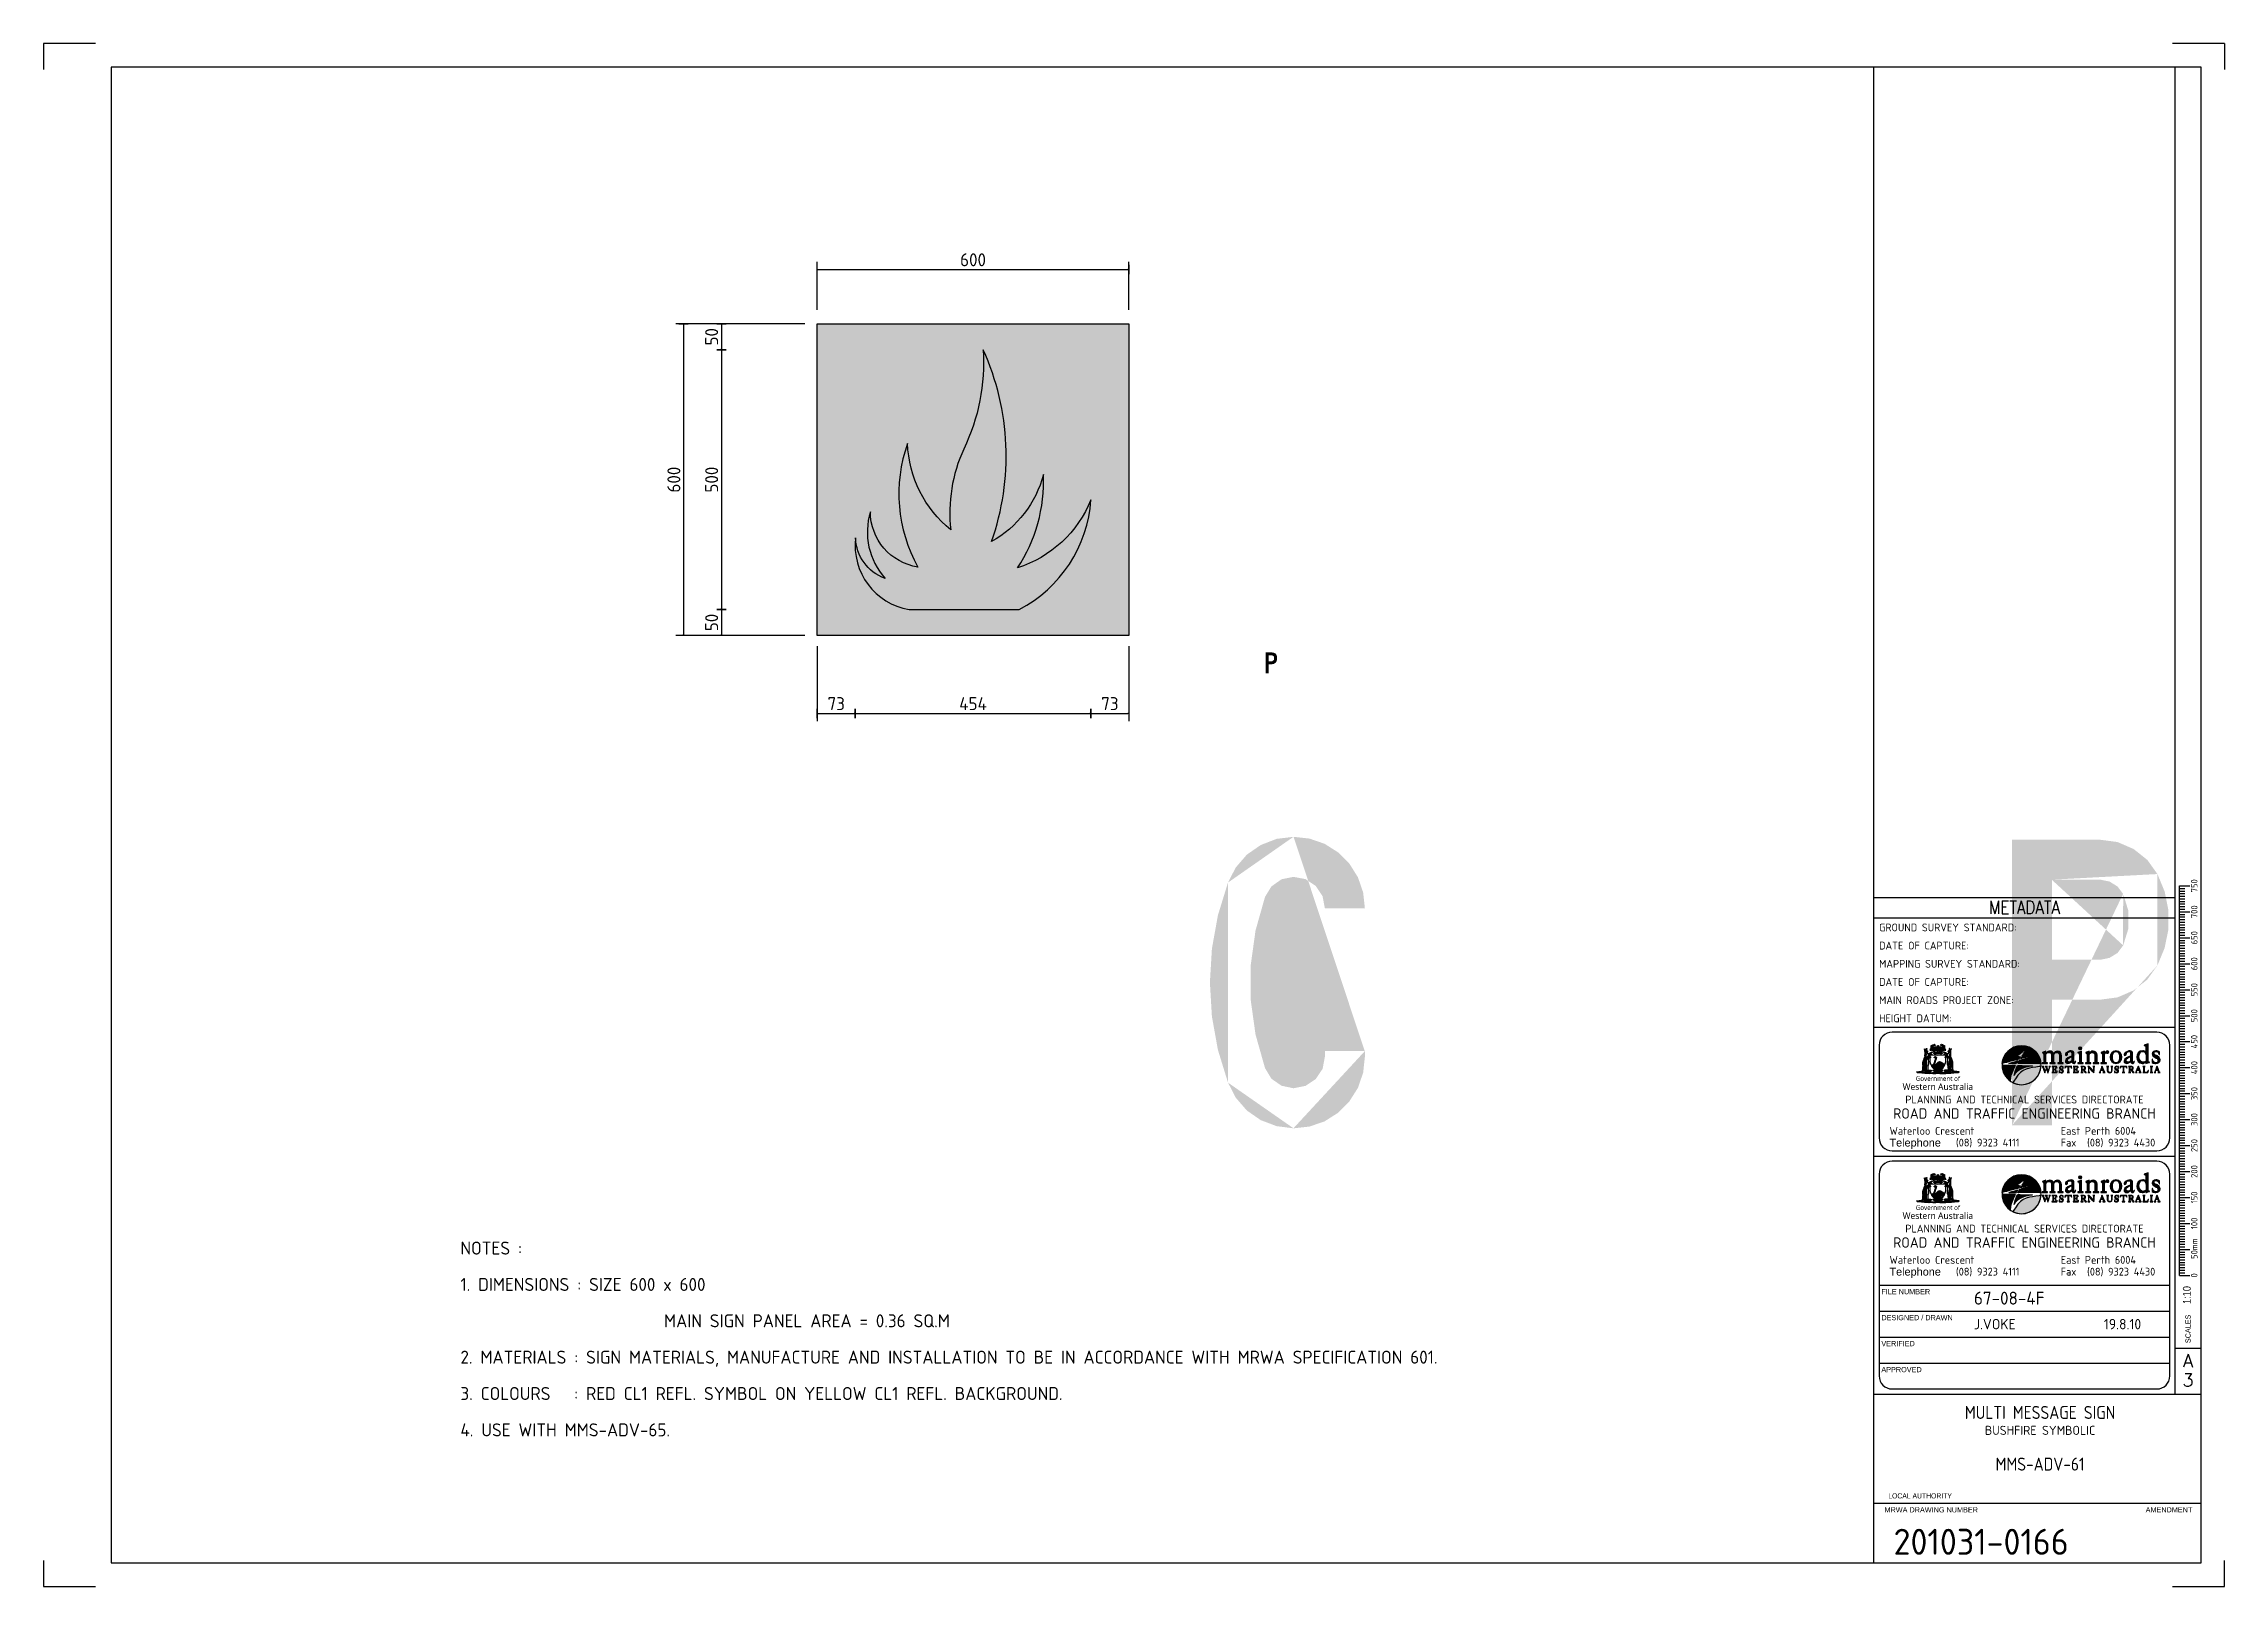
# Model space of a CAD drawing. Header units: millimetres. Extents: x 0 to 1038, y -1303 to 297.
# Drawn here: x 0 to 420, y 0 to 297 of the extents above; entities that cross this region are included whole.
import ezdxf
from ezdxf.enums import TextEntityAlignment as Align

# ---------------------------------------------------------------- set-up
doc = ezdxf.new("R2010")
doc.units = ezdxf.units.MM
doc.linetypes.add('CENTERX2', pattern=[101.60000000000001, 63.5, -12.7, 12.7, -12.7])
for name, color, linetype in [('GREEN', 84, 'Continuous'), ('L18', 4, 'Continuous'), ('L25', 1, 'Continuous'), ('NOTES', 1, 'Continuous'), ('orange', 30, 'Continuous'), ('T25', 1, 'Continuous'), ('T35', 3, 'Continuous'), ('TBLK07', 4, 'Continuous'), ('TBLK18', 4, 'Continuous'), ('TBLK25', 1, 'Continuous'), ('TBLK35', 3, 'Continuous'), ('TBLK50', 7, 'Continuous')]:
    doc.layers.add(name, color=color, linetype=linetype)
doc.layers.add('YELLOW', color=7, linetype='Continuous', true_color=0xfedb00)
doc.styles.add('HELV', font='helvs.shx')
doc.styles.add('HELVL', font='HELVL.shx', dxfattribs={"height": 2.015})
doc.styles.add('ISO', font='iso3098b.shx')
doc.styles.add('logonorm', font='trebuc.ttf', dxfattribs={"width": 1.02, "height": 0.2})
doc.styles.add('ROMAND', font='romand')
doc.dimstyles.new('SIGNSDIM', dxfattribs={"dimtxt": 2.5, "dimasz": 0.2, "dimexe": 1.5, "dimexo": 2, "dimtad": 1, "dimdec": 4, "dimlfac": 10, "dimrnd": 1, "dimdsep": 46, "dimtxsty": 'ISO', "dimblk": 'SGNDIM', "dimcen": 2.5, "dimse2": 1, "dimadec": 0, "dimazin": 0, "dimtfac": 1, "dimtdec": 4, "dimtix": 1, "dimtmove": 0, "dimatfit": 3, "dimldrblk": 'SGNDIM', "dimfxl": 1, "dimtolj": 1, "dimtzin": 0, "dimarcsym": 0})

msp = doc.modelspace()

# ---------------------------------------------------------------- texts
at = {"layer": 'NOTES', "style": 'ISO'}
for s, p in [('NOTES :', (80.27807552821605, 63.87392020603059)), ('1. DIMENSIONS : SIZE 600 x 600', (80.27807552821605, 56.87392020603059)), ('0.36 SQ.M', (160.278075528216, 49.87392020603058)), ('2. MATERIALS : SIGN MATERIALS, MANUFACTURE AND INSTALLATION TO BE IN ACCORDANCE WITH MRWA SPECIFICATION 601.', (80.27807552821605, 42.87392020603059)), ('3. COLOURS   : RED CL1 REFL. SYMBOL ON YELLOW CL1 REFL. BACKGROUND.', (80.27807552821605, 35.87392020603059)), ('4. USE WITH MMS-ADV-65.', (80.27807552821605, 28.87392020603059))]:
    msp.add_text(s, height=2.5, dxfattribs=at).set_placement(p)
msp.add_text('MAIN SIGN PANEL AREA = ', height=2.5, dxfattribs=at).set_placement((160.278075528216, 49.87392020603058), align=Align.RIGHT)

# ---------------------------------------------------------------- blocks, each defined once
blk = doc.blocks.new('A3BBLK')
at = {"layer": 'TBLK25'}
for p, q in [((10, 297), (0, 297)), ((0, 297), (0, 292)), ((420.0000000000002, 297), (410.0000000000002, 297)), ((420.0000000000002, 297), (420.0000000000002, 292)), ((0, 5), (0, 0)), ((420.0000000000002, 0), (420.0000000000002, 5)), ((0, 0), (10, 0)), ((410.0000000000002, 0), (420.0000000000002, 0))]:
    blk.add_line(p, q, dxfattribs=at)
at = {"layer": 'TBLK50'}
for p, q in [((415.5000000000002, 292.5), (13, 292.5)), ((13, 292.5), (13, 4.5)), ((352.5000000000002, 4.5), (352.5000000000002, 292.5)), ((415.5000000000002, 4.5), (415.5000000000002, 292.5)), ((13, 4.5), (415.5000000000002, 4.5))]:
    blk.add_line(p, q, dxfattribs=at)
blk = doc.blocks.new('MR logo')
at = {"layer": 'TBLK18'}
h = blk.add_hatch(color=256, dxfattribs=at)
edge = h.paths.add_edge_path()
edge.add_spline(control_points=[(0.0001878105273984687, -6.225361567247242), (-0.7277145355923889, -5.989451256450805), (-1.504184105329353, -5.861410394187351), (-2.310391360115334, -5.861410394187351), (-2.310391360115334, -5.861410394187351), (-6.248102380820049, -5.861410394187351), (-9.475658436584164, -8.892576527000386), (-9.788575067180028, -12.7439746743605), (-9.788575067180028, -12.7439746743605), (-9.74598135235001, -12.71051436789342), (-9.699059007964069, -12.68532174387809), (-9.650275352869086, -12.67259557298376), (-9.650275352869086, -12.67259557298376), (-9.259919539518231, -12.56329767669732), (-5.853288079026621, -11.67138355670458), (-3.32489226913111, -11.01048839611009), (-3.32489226913111, -11.01048839611009), (-3.32489226913111, -11.01048839611009), (-3.324632551357764, -11.0100555331545), (-3.324632551357764, -11.0100555331545), (-3.324632551357764, -11.0100555331545), (-3.324632551357764, -11.0100555331545), (-3.314287126719146, -11.00737178282984), (-3.314287126719146, -11.00737178282984), (-3.314287126719146, -11.00737178282984), (-3.12993079393347, -10.70566630278376), (-2.937133633513787, -10.39829031801946), (-2.736025504346758, -10.08597969556143), (-2.736025504346758, -10.08597969556143), (-2.736025504346758, -10.08597969556143), (-2.736501653597907, -10.08593640926587), (-2.736501653597907, -10.08593640926587), (-2.736501653597907, -10.08593640926587), (-2.736501653597907, -10.08593640926587), (-2.735765786573415, -10.08476767928578), (-2.735765786573415, -10.08476767928578), (-2.735765786573415, -10.08476767928578), (-3.114044723463325, -10.04083208929342), (-3.471286520711571, -9.992697728631823), (-3.738406250606017, -9.943048347625679), (-3.738406250606017, -9.943048347625679), (-4.493102813676826, -9.798385547867573), (-1.738406250598993, -8.483953896923627), (-0.499465899109909, -6.886473159319531), (-0.499465899109909, -6.886473159319531), (-0.3262774305784237, -6.700645092484828), (-0.2603091161465461, -6.56303795890283), (0.0001878105273984687, -6.225361567247242)], knot_values=[0, 0, 0, 0, 0.08333333333333333, 0.08333333333333333, 0.08333333333333333, 0.08333333433333333, 0.1666666666666667, 0.1666666666666667, 0.1666666666666667, 0.1666666676666667, 0.25, 0.25, 0.25, 0.250000001, 0.3333333333333333, 0.3333333333333333, 0.3333333333333333, 0.3333333343333333, 0.4166666666666666, 0.4166666666666666, 0.4166666666666666, 0.4166666676666667, 0.4999999999999999, 0.4999999999999999, 0.4999999999999999, 0.500000001, 0.5833333333333333, 0.5833333333333333, 0.5833333333333333, 0.5833333343333332, 0.6666666666666666, 0.6666666666666666, 0.6666666666666666, 0.6666666676666666, 0.75, 0.75, 0.75, 0.750000001, 0.8333333333333334, 0.8333333333333334, 0.8333333333333334, 0.8333333343333333, 0.9166666666666667, 0.9166666666666667, 0.9166666666666667, 0.9166666676666667, 1, 1, 1, 1], degree=3, periodic=0)
h = blk.add_hatch(color=256, dxfattribs=at)
edge = h.paths.add_edge_path()
edge.add_spline(control_points=[(5.170259665796236, -12.87422313769748), (4.97447575098299, -9.808081678072787), (2.933353770194895, -7.241637214380945), (0.1462790580389406, -6.274275081228883), (0.1462790580389406, -6.274275081228883), (-0.7151615098802981, -7.58316608634129), (-1.456742325396727, -8.746788283557745), (-2.098678088536372, -9.848727509602668), (-2.098678088536372, -9.848727509602668), (-2.098678088536372, -9.848727509602668), (-2.097769076329625, -9.848814082193782), (-2.097769076329625, -9.848814082193782), (-2.097769076329625, -9.848814082193782), (-2.097769076329625, -9.848814082193782), (-2.098764661127488, -9.850588820311694), (-2.098764661127488, -9.850588820311694), (-2.098764661127488, -9.850588820311694), (-1.459339503130257, -9.903960822735923), (-0.7316968747838164, -9.97062171789675), (-0.2856315990485587, -10.01221984792892), (-0.2856315990485587, -10.01221984792892), (0.3370417625673507, -10.06883832252008), (0.7206882001065846, -10.23865045999795), (0.003694000467680425, -10.46508107206696), (0.003694000467680425, -10.46508107206696), (-0.5962107696842072, -10.65225101406399), (-1.740007843534661, -11.00507760916521), (-2.945877465216677, -11.38011007388821), (-2.945877465216677, -11.38011007388821), (-2.930683975475484, -11.35249341732159), (-3.38549308291366, -12.2488660257569), (-3.61534331233184, -12.75817257930385), (-3.61534331233184, -12.75817257930385), (-3.61534331233184, -12.75817257930385), (-3.322511522875347, -12.75765314375715), (-3.322511522875347, -12.75765314375715), (-3.322511522875347, -12.75765314375715), (-3.322511522875347, -12.75765314375715), (-3.322814526944265, -12.75825915189496), (-3.322814526944265, -12.75825915189496), (-3.322814526944265, -12.75825915189496), (-0.779138654716446, -12.7489525983498), (1.83522373815917, -12.73549056043094), (4.52564015233194, -12.73549056043094), (4.52564015233194, -12.73549056043094), (4.812238715227929, -12.73549056043094), (5.025726724924818, -12.78938199840188), (5.170259665796236, -12.87422313769748)], knot_values=[0, 0, 0, 0, 0.08333333333333333, 0.08333333333333333, 0.08333333333333333, 0.08333333433333333, 0.1666666666666667, 0.1666666666666667, 0.1666666666666667, 0.1666666676666667, 0.25, 0.25, 0.25, 0.250000001, 0.3333333333333333, 0.3333333333333333, 0.3333333333333333, 0.3333333343333333, 0.4166666666666666, 0.4166666666666666, 0.4166666666666666, 0.4166666676666667, 0.4999999999999999, 0.4999999999999999, 0.4999999999999999, 0.500000001, 0.5833333333333333, 0.5833333333333333, 0.5833333333333333, 0.5833333343333332, 0.6666666666666666, 0.6666666666666666, 0.6666666666666666, 0.6666666676666666, 0.75, 0.75, 0.75, 0.750000001, 0.8333333333333334, 0.8333333333333334, 0.8333333333333334, 0.8333333343333333, 0.9166666666666667, 0.9166666666666667, 0.9166666666666667, 0.9166666676666667, 1, 1, 1, 1], degree=3, periodic=0)
h = blk.add_hatch(color=256, dxfattribs=at)
edge = h.paths.add_edge_path()
edge.add_spline(control_points=[(5.620004276654036, -12.69774491070351), (5.620004276654036, -12.69774491070351), (5.620004276654036, -12.49650692264983), (5.620004276654036, -12.49650692264983), (5.620004276654036, -12.49650692264983), (6.079098727352561, -12.46503778577846), (6.217485014254621, -12.46503778577846), (6.217485014254621, -11.9053026979053), (6.217485014254621, -11.9053026979053), (6.217485014254621, -11.9053026979053), (6.217485014254621, -9.163202446835117), (6.217485014254621, -9.163202446835117), (6.217485014254621, -9.163202446835117), (6.217485014254621, -8.798428834159605), (6.003650714193242, -8.678915372121267), (5.689175776957279, -8.540572371514765), (5.689175776957279, -8.540572371514765), (5.689175776957279, -8.540572371514765), (5.689175776957279, -8.452484760052258), (5.689175776957279, -8.452484760052258), (5.689175776957279, -8.452484760052258), (6.18601587738322, -8.358163922029231), (6.601088165498282, -8.119180284248113), (7.041353077628642, -7.949368146770241), (7.041353077628642, -7.949368146770241), (7.041353077628642, -7.949368146770241), (7.041353077628642, -8.817301659023327), (7.041353077628642, -8.817301659023327), (7.041353077628642, -8.817301659023327), (7.513043840334829, -8.301545447438091), (7.890413765018019, -7.949368146770241), (8.619960990369046, -7.949368146770241), (8.619960990369046, -7.949368146770241), (9.26146389055309, -7.949368146770241), (9.714281828395569, -8.333014584309462), (9.978414803896452, -8.892749672182614), (9.978414803896452, -8.892749672182614), (10.39980689116313, -8.40218608461272), (10.87149765386932, -7.949368146770241), (11.54446969092474, -7.949368146770241), (11.54446969092474, -7.949368146770241), (12.51300055405689, -7.949368146770241), (13.11048129165748, -8.905345984190276), (13.11048129165748, -9.672638859268734), (13.11048129165748, -9.672638859268734), (13.11048129165748, -9.672638859268734), (13.11048129165748, -11.9053026979053), (13.11048129165748, -11.9053026979053), (13.11048129165748, -11.9053026979053), (13.09160846679377, -12.46503778577846), (13.1419071422333, -12.46503778577846), (13.75198419184152, -12.49650692264983), (13.75198419184152, -12.49650692264983), (13.75198419184152, -12.49650692264983), (13.75198419184152, -12.69774491070351), (13.75198419184152, -12.69774491070351), (13.75198419184152, -12.69774491070351), (13.75198419184152, -12.69774491070351), (11.66393986666755, -12.69774491070351), (11.66393986666755, -12.69774491070351), (11.66393986666755, -12.69774491070351), (11.66393986666755, -12.69774491070351), (11.66393986666755, -12.49650692264983), (11.66393986666755, -12.49650692264983), (11.66393986666755, -12.49650692264983), (12.19224910396485, -12.46503778577846), (12.26769711712418, -12.46503778577846), (12.26769711712418, -11.9053026979053), (12.26769711712418, -11.9053026979053), (12.26769711712418, -11.9053026979053), (12.26769711712418, -9.634893209541303), (12.26769711712418, -9.634893209541303), (12.26769711712418, -9.634893209541303), (12.26769711712418, -8.911622497046338), (11.90924330360026, -8.421058909476429), (11.16082325338553, -8.421058909476429), (11.16082325338553, -8.421058909476429), (10.67653617867168, -8.421058909476429), (10.08533195392714, -8.861323821606803), (10.08533195392714, -9.364440434888817), (10.08533195392714, -9.364440434888817), (10.08533195392714, -9.364440434888817), (10.08533195392714, -11.9053026979053), (10.08533195392714, -11.9053026979053), (10.08533195392714, -11.9053026979053), (10.08533195392714, -12.46503778577846), (10.29288974113244, -12.46503778577846), (10.67653617867168, -12.49650692264983), (10.67653617867168, -12.49650692264983), (10.67653617867168, -12.49650692264983), (10.67653617867168, -12.69774491070351), (10.67653617867168, -12.69774491070351), (10.67653617867168, -12.69774491070351), (10.67653617867168, -12.69774491070351), (8.638833815232752, -12.69774491070351), (8.638833815232752, -12.69774491070351), (8.638833815232752, -12.69774491070351), (8.638833815232752, -12.69774491070351), (8.638833815232752, -12.49650692264983), (8.638833815232752, -12.49650692264983), (8.638833815232752, -12.49650692264983), (9.19856890310589, -12.46503778577846), (9.242591065689382, -12.45248476006635), (9.242591065689382, -11.89270638589764), (9.242591065689382, -11.89270638589764), (9.242591065689382, -11.89270638589764), (9.242591065689382, -9.56572170923806), (9.242591065689382, -9.56572170923806), (9.242591065689382, -9.56572170923806), (9.242591065689382, -8.880153360174953), (8.997330915052206, -8.421058909476429), (8.223718240822148, -8.421058909476429), (8.223718240822148, -8.421058909476429), (7.462745164895292, -8.421058909476429), (7.066502415348426, -9.062561809660487), (7.066502415348426, -9.257523284858127), (7.066502415348426, -9.257523284858127), (7.066502415348426, -9.257523284858127), (7.066502415348426, -11.9053026979053), (7.066502415348426, -11.9053026979053), (7.066502415348426, -11.9053026979053), (7.066502415348426, -12.46503778577846), (7.267783689697653, -12.46503778577846), (7.632557302373181, -12.49650692264983), (7.632557302373181, -12.49650692264983), (7.632557302373181, -12.49650692264983), (7.632557302373181, -12.69774491070351), (7.632557302373181, -12.69774491070351), (7.632557302373181, -12.69774491070351), (7.632557302373181, -12.69774491070351), (5.620004276654036, -12.69774491070351), (5.620004276654036, -12.69774491070351)], knot_values=[0, 0, 0, 0, 0.0303030303030303, 0.0303030303030303, 0.0303030303030303, 0.0303030313030303, 0.06060606060606061, 0.06060606060606061, 0.06060606060606061, 0.06060606160606061, 0.09090909090909091, 0.09090909090909091, 0.09090909090909091, 0.09090909190909091, 0.1212121212121212, 0.1212121212121212, 0.1212121212121212, 0.1212121222121212, 0.1515151515151515, 0.1515151515151515, 0.1515151515151515, 0.1515151525151515, 0.1818181818181818, 0.1818181818181818, 0.1818181818181818, 0.1818181828181818, 0.2121212121212121, 0.2121212121212121, 0.2121212121212121, 0.2121212131212121, 0.2424242424242424, 0.2424242424242424, 0.2424242424242424, 0.2424242434242424, 0.2727272727272727, 0.2727272727272727, 0.2727272727272727, 0.2727272737272727, 0.303030303030303, 0.303030303030303, 0.303030303030303, 0.303030304030303, 0.3333333333333333, 0.3333333333333333, 0.3333333333333333, 0.3333333343333333, 0.3636363636363635, 0.3636363636363635, 0.3636363636363635, 0.3636363646363636, 0.3939393939393938, 0.3939393939393938, 0.3939393939393938, 0.3939393949393938, 0.4242424242424241, 0.4242424242424241, 0.4242424242424241, 0.4242424252424241, 0.4545454545454544, 0.4545454545454544, 0.4545454545454544, 0.4545454555454544, 0.4848484848484846, 0.4848484848484846, 0.4848484848484846, 0.4848484858484847, 0.5151515151515149, 0.5151515151515149, 0.5151515151515149, 0.5151515161515149, 0.5454545454545452, 0.5454545454545452, 0.5454545454545452, 0.5454545464545452, 0.5757575757575755, 0.5757575757575755, 0.5757575757575755, 0.5757575767575754, 0.6060606060606057, 0.6060606060606057, 0.6060606060606057, 0.6060606070606057, 0.636363636363636, 0.636363636363636, 0.636363636363636, 0.636363637363636, 0.6666666666666663, 0.6666666666666663, 0.6666666666666663, 0.6666666676666663, 0.6969696969696966, 0.6969696969696966, 0.6969696969696966, 0.6969696979696965, 0.7272727272727268, 0.7272727272727268, 0.7272727272727268, 0.7272727282727268, 0.7575757575757571, 0.7575757575757571, 0.7575757575757571, 0.7575757585757571, 0.7878787878787874, 0.7878787878787874, 0.7878787878787874, 0.7878787888787874, 0.8181818181818177, 0.8181818181818177, 0.8181818181818177, 0.8181818191818176, 0.848484848484848, 0.848484848484848, 0.848484848484848, 0.8484848494848479, 0.8787878787878782, 0.8787878787878782, 0.8787878787878782, 0.8787878797878782, 0.9090909090909085, 0.9090909090909085, 0.9090909090909085, 0.9090909100909085, 0.9393939393939388, 0.9393939393939388, 0.9393939393939388, 0.9393939403939388, 0.9696969696969691, 0.9696969696969691, 0.9696969696969691, 0.969696970696969, 1, 1, 1, 1], degree=3, periodic=0)
h = blk.add_hatch(color=256, dxfattribs=at)
edge = h.paths.add_edge_path()
edge.add_spline(control_points=[(17.01607388105744, -8.697788196984991), (17.01607388105744, -8.27011959686228), (16.74566439270048, -8.14432962196788), (16.34942164315362, -8.14432962196788), (16.34942164315362, -8.14432962196788), (15.96577520561438, -8.14432962196788), (15.40604011774121, -8.377036746892951), (15.40604011774121, -8.66004254725756), (15.40604011774121, -8.66004254725756), (15.40604011774121, -8.722937534704743), (15.41863642974888, -8.785832522151942), (15.41863642974888, -8.892749672182614), (15.41863642974888, -8.892749672182614), (15.41863642974888, -9.301545447441619), (15.33059210458192, -9.590871046957828), (14.87145436758786, -9.590871046957828), (14.87145436758786, -9.590871046957828), (14.67649289239022, -9.590871046957828), (14.55070291749582, -9.395909571760187), (14.55070291749582, -9.226097434282316), (14.55070291749582, -9.226097434282316), (14.55070291749582, -8.987070510205642), (14.70796202926159, -8.766959697288232), (14.93434935503506, -8.571998222090592), (14.93434935503506, -8.571998222090592), (15.41863642974888, -8.16320244683159), (16.18592930482735, -7.829854684731905), (16.8211124058598, -7.829854684731905), (16.8211124058598, -7.829854684731905), (17.47521161805151, -7.829854684731905), (17.82738891871938, -8.226097434278788), (17.82738891871938, -8.873876847318908), (17.82738891871938, -8.873876847318908), (17.82738891871938, -8.873876847318908), (17.82738891871938, -11.74176707328347), (17.82738891871938, -11.74176707328347), (17.82738891871938, -11.74176707328347), (17.82738891871938, -11.92417552276901), (17.82738891871938, -12.25120348571709), (18.07269235565209, -12.25120348571709), (18.07269235565209, -12.25120348571709), (18.24878100598603, -12.25120348571709), (18.34310184400906, -12.02481615994364), (18.37457098088042, -11.88642987304158), (18.37457098088042, -11.88642987304158), (18.37457098088042, -11.88642987304158), (18.55065963121436, -11.88642987304158), (18.55065963121436, -11.88642987304158), (18.55065963121436, -11.88642987304158), (18.49408444291875, -12.40214279833126), (18.2802501428574, -12.69774491070351), (17.76449393127218, -12.69774491070351), (17.76449393127218, -12.69774491070351), (17.36829446802085, -12.69774491070351), (17.03494670592115, -12.332971298028), (17.02239368020903, -11.96192117249644), (17.02239368020903, -11.96192117249644), (16.51923378063147, -12.332971298028), (16.17960950567573, -12.69774491070351), (15.5129572677719, -12.69774491070351), (15.5129572677719, -12.69774491070351), (15.02239368020201, -12.69774491070351), (14.55697943035187, -12.30150216115663), (14.55697943035187, -11.78578923586695), (14.55697943035187, -11.78578923586695), (14.55697943035187, -10.60970058552951), (16.14818365509993, -10.24492697285399), (17.01607388105744, -9.867600334466374), (17.01607388105744, -9.867600334466374), (17.01607388105744, -9.867600334466374), (17.01607388105744, -8.697788196984991), (17.01607388105744, -8.697788196984991)], knot_values=[0, 0, 0, 0, 0.05555555555555555, 0.05555555555555555, 0.05555555555555555, 0.05555555655555555, 0.1111111111111111, 0.1111111111111111, 0.1111111111111111, 0.1111111121111111, 0.1666666666666667, 0.1666666666666667, 0.1666666666666667, 0.1666666676666667, 0.2222222222222222, 0.2222222222222222, 0.2222222222222222, 0.2222222232222222, 0.2777777777777778, 0.2777777777777778, 0.2777777777777778, 0.2777777787777778, 0.3333333333333334, 0.3333333333333334, 0.3333333333333334, 0.3333333343333334, 0.388888888888889, 0.388888888888889, 0.388888888888889, 0.388888889888889, 0.4444444444444445, 0.4444444444444445, 0.4444444444444445, 0.4444444454444446, 0.5000000000000001, 0.5000000000000001, 0.5000000000000001, 0.5000000010000001, 0.5555555555555557, 0.5555555555555557, 0.5555555555555557, 0.5555555565555557, 0.6111111111111113, 0.6111111111111113, 0.6111111111111113, 0.6111111121111112, 0.6666666666666669, 0.6666666666666669, 0.6666666666666669, 0.6666666676666668, 0.7222222222222224, 0.7222222222222224, 0.7222222222222224, 0.7222222232222224, 0.777777777777778, 0.777777777777778, 0.777777777777778, 0.777777778777778, 0.8333333333333336, 0.8333333333333336, 0.8333333333333336, 0.8333333343333336, 0.8888888888888892, 0.8888888888888892, 0.8888888888888892, 0.8888888898888891, 0.9444444444444448, 0.9444444444444448, 0.9444444444444448, 0.9444444454444447, 1, 1, 1, 1], degree=3, periodic=0)
edge = h.paths.add_edge_path(flags=16)
edge.add_spline(control_points=[(17.01607388105744, -10.10658397224751), (16.53183009263914, -10.32041827230885), (15.28656994199847, -10.6725955729767), (15.28656994199847, -11.33924781088053), (15.28656994199847, -11.33924781088053), (15.28656994199847, -11.77951272301091), (15.60732139209047, -12.14428633568642), (16.06013932993295, -12.14428633568642), (16.06013932993295, -12.14428633568642), (16.46893510519194, -12.14428633568642), (16.70164223011702, -11.96192117249644), (17.01607388105744, -11.72289424841977), (17.01607388105744, -11.72289424841977), (17.01607388105744, -11.72289424841977), (17.01607388105744, -10.10658397224751), (17.01607388105744, -10.10658397224751)], knot_values=[0, 0, 0, 0, 0.25, 0.25, 0.25, 0.250000001, 0.5, 0.5, 0.5, 0.500000001, 0.75, 0.75, 0.75, 0.750000001, 1, 1, 1, 1], degree=3, periodic=0)
h = blk.add_hatch(color=256, dxfattribs=at)
edge = h.paths.add_edge_path()
edge.add_spline(control_points=[(19.33054881830046, -12.69774491070351), (19.33054881830046, -12.69774491070351), (19.33054881830046, -12.49650692264983), (19.33054881830046, -12.49650692264983), (19.33054881830046, -12.49650692264983), (19.81479260671877, -12.46503778577846), (19.95317889362083, -12.46503778577846), (19.95317889362083, -11.9053026979053), (19.95317889362083, -11.9053026979053), (19.95317889362083, -11.9053026979053), (19.95317889362083, -9.33301458431299), (19.95317889362083, -9.33301458431299), (19.95317889362083, -9.33301458431299), (19.95317889362083, -9.106583972243978), (19.95317889362083, -8.804705347015664), (19.75821741842319, -8.678915372121267), (19.75821741842319, -8.678915372121267), (19.61983113152113, -8.603467358961964), (19.5255102934981, -8.590871046954302), (19.37457098088395, -8.571998222090592), (19.37457098088395, -8.571998222090592), (19.37457098088395, -8.571998222090592), (19.37457098088395, -8.46508107205992), (19.37457098088395, -8.46508107205992), (19.37457098088395, -8.46508107205992), (19.83366543158248, -8.27011959686228), (20.31795250629633, -8.07515812166464), (20.79591978185856, -7.892749672179103), (20.79591978185856, -7.892749672179103), (20.79591978185856, -7.892749672179103), (20.79591978185856, -11.9053026979053), (20.79591978185856, -11.9053026979053), (20.79591978185856, -11.9053026979053), (20.79591978185856, -12.46503778577846), (20.94058258161666, -12.46503778577846), (21.38712400660309, -12.49650692264983), (21.38712400660309, -12.49650692264983), (21.38712400660309, -12.49650692264983), (21.38712400660309, -12.69774491070351), (21.38712400660309, -12.69774491070351), (21.38712400660309, -12.69774491070351), (21.38712400660309, -12.69774491070351), (19.33054881830046, -12.69774491070351), (19.33054881830046, -12.69774491070351)], knot_values=[0, 0, 0, 0, 0.09090909090909091, 0.09090909090909091, 0.09090909090909091, 0.09090909190909091, 0.1818181818181818, 0.1818181818181818, 0.1818181818181818, 0.1818181828181818, 0.2727272727272727, 0.2727272727272727, 0.2727272727272727, 0.2727272737272727, 0.3636363636363636, 0.3636363636363636, 0.3636363636363636, 0.3636363646363637, 0.4545454545454546, 0.4545454545454546, 0.4545454545454546, 0.4545454555454546, 0.5454545454545455, 0.5454545454545455, 0.5454545454545455, 0.5454545464545455, 0.6363636363636365, 0.6363636363636365, 0.6363636363636365, 0.6363636373636364, 0.7272727272727274, 0.7272727272727274, 0.7272727272727274, 0.7272727282727274, 0.8181818181818183, 0.8181818181818183, 0.8181818181818183, 0.8181818191818183, 0.9090909090909093, 0.9090909090909093, 0.9090909090909093, 0.9090909100909093, 1, 1, 1, 1], degree=3, periodic=0)
h = blk.add_hatch(color=256, dxfattribs=at)
edge = h.paths.add_edge_path()
edge.add_spline(control_points=[(19.68900263182437, -6.848770795887657), (19.68900263182437, -7.163202446828078), (19.94685909446921, -7.421058909472916), (20.26133403170517, -7.421058909472916), (20.26133403170517, -7.421058909472916), (20.57580896894116, -7.421058909472916), (20.833665431586, -7.163202446828078), (20.833665431586, -6.848770795887657), (20.833665431586, -6.848770795887657), (20.833665431586, -6.534295858651666), (20.57580896894116, -6.276439396006841), (20.26133403170517, -6.276439396006841), (20.26133403170517, -6.276439396006841), (19.94685909446921, -6.276439396006841), (19.68900263182437, -6.534295858651666), (19.68900263182437, -6.848770795887657)], knot_values=[0, 0, 0, 0, 0.25, 0.25, 0.25, 0.250000001, 0.5, 0.5, 0.5, 0.500000001, 0.75, 0.75, 0.75, 0.750000001, 1, 1, 1, 1], degree=3, periodic=0)
h = blk.add_hatch(color=256, dxfattribs=at)
edge = h.paths.add_edge_path()
edge.add_spline(control_points=[(22.28648336943201, -12.69774491070351), (22.28648336943201, -12.69774491070351), (22.28648336943201, -12.49650692264983), (22.28648336943201, -12.49650692264983), (22.28648336943201, -12.49650692264983), (22.77077044414586, -12.46503778577846), (22.90911344475235, -12.46503778577846), (22.90911344475235, -11.9053026979053), (22.90911344475235, -11.9053026979053), (22.90911344475235, -11.9053026979053), (22.90911344475235, -9.244970259146038), (22.90911344475235, -9.244970259146038), (22.90911344475235, -9.244970259146038), (22.90911344475235, -8.836131197591477), (22.7581741321382, -8.678915372121267), (22.38712400660662, -8.571998222090592), (22.38712400660662, -8.571998222090592), (22.38712400660662, -8.571998222090592), (22.38712400660662, -8.452484760052258), (22.38712400660662, -8.452484760052258), (22.38712400660662, -8.452484760052258), (22.86509128216886, -8.314141759445754), (23.29903639514763, -8.119180284248113), (23.75817413214173, -7.949368146770241), (23.75817413214173, -7.949368146770241), (23.75817413214173, -7.949368146770241), (23.75817413214173, -8.766959697288232), (23.75817413214173, -8.766959697288232), (23.75817413214173, -8.766959697288232), (24.19839575797651, -8.314141759445754), (24.53802003293226, -7.949368146770241), (25.21726858284374, -7.949368146770241), (25.21726858284374, -7.949368146770241), (25.99083797077826, -7.949368146770241), (26.78328018357649, -8.55940191008293), (26.78328018357649, -9.364440434888817), (26.78328018357649, -9.364440434888817), (26.78328018357649, -9.364440434888817), (26.78328018357649, -11.9053026979053), (26.78328018357649, -11.9053026979053), (26.78328018357649, -11.9053026979053), (26.78328018357649, -12.46503778577846), (27.0726057830927, -12.46503778577846), (27.43737939576821, -12.49650692264983), (27.43737939576821, -12.49650692264983), (27.43737939576821, -12.49650692264983), (27.43737939576821, -12.69774491070351), (27.43737939576821, -12.69774491070351), (27.43737939576821, -12.69774491070351), (27.43737939576821, -12.69774491070351), (25.31158942086677, -12.69774491070351), (25.31158942086677, -12.69774491070351), (25.31158942086677, -12.69774491070351), (25.31158942086677, -12.69774491070351), (25.31158942086677, -12.49650692264983), (25.31158942086677, -12.49650692264983), (25.31158942086677, -12.49650692264983), (25.79587649558062, -12.46503778577846), (25.93421949618711, -12.46503778577846), (25.93421949618711, -11.9053026979053), (25.93421949618711, -11.9053026979053), (25.93421949618711, -11.9053026979053), (25.93421949618711, -9.546848884374352), (25.93421949618711, -9.546848884374352), (25.93421949618711, -9.546848884374352), (25.93421949618711, -8.873876847318908), (25.55689285779949, -8.421058909476429), (24.86504799588034, -8.421058909476429), (24.86504799588034, -8.421058909476429), (24.39967703232577, -8.421058909476429), (23.75817413214173, -8.873876847318908), (23.75817413214173, -9.364440434888817), (23.75817413214173, -9.364440434888817), (23.75817413214173, -9.364440434888817), (23.75817413214173, -11.9053026979053), (23.75817413214173, -11.9053026979053), (23.75817413214173, -11.9053026979053), (23.75817413214173, -12.46503778577846), (23.89651713274821, -12.46503778577846), (24.35565486974228, -12.49650692264983), (24.35565486974228, -12.49650692264983), (24.35565486974228, -12.49650692264983), (24.35565486974228, -12.69774491070351), (24.35565486974228, -12.69774491070351), (24.35565486974228, -12.69774491070351), (24.35565486974228, -12.69774491070351), (22.28648336943201, -12.69774491070351), (22.28648336943201, -12.69774491070351)], knot_values=[0, 0, 0, 0, 0.04545454545454546, 0.04545454545454546, 0.04545454545454546, 0.04545454645454546, 0.09090909090909091, 0.09090909090909091, 0.09090909090909091, 0.09090909190909091, 0.1363636363636364, 0.1363636363636364, 0.1363636363636364, 0.1363636373636364, 0.1818181818181818, 0.1818181818181818, 0.1818181818181818, 0.1818181828181818, 0.2272727272727273, 0.2272727272727273, 0.2272727272727273, 0.2272727282727273, 0.2727272727272728, 0.2727272727272728, 0.2727272727272728, 0.2727272737272728, 0.3181818181818182, 0.3181818181818182, 0.3181818181818182, 0.3181818191818183, 0.3636363636363637, 0.3636363636363637, 0.3636363636363637, 0.3636363646363637, 0.4090909090909092, 0.4090909090909092, 0.4090909090909092, 0.4090909100909092, 0.4545454545454546, 0.4545454545454546, 0.4545454545454546, 0.4545454555454547, 0.5000000000000001, 0.5000000000000001, 0.5000000000000001, 0.5000000010000001, 0.5454545454545455, 0.5454545454545455, 0.5454545454545455, 0.5454545464545455, 0.5909090909090909, 0.5909090909090909, 0.5909090909090909, 0.5909090919090909, 0.6363636363636364, 0.6363636363636364, 0.6363636363636364, 0.6363636373636363, 0.6818181818181818, 0.6818181818181818, 0.6818181818181818, 0.6818181828181817, 0.7272727272727272, 0.7272727272727272, 0.7272727272727272, 0.7272727282727272, 0.7727272727272726, 0.7727272727272726, 0.7727272727272726, 0.7727272737272726, 0.818181818181818, 0.818181818181818, 0.818181818181818, 0.818181819181818, 0.8636363636363634, 0.8636363636363634, 0.8636363636363634, 0.8636363646363634, 0.9090909090909088, 0.9090909090909088, 0.9090909090909088, 0.9090909100909088, 0.9545454545454543, 0.9545454545454543, 0.9545454545454543, 0.9545454555454542, 1, 1, 1, 1], degree=3, periodic=0)
h = blk.add_hatch(color=256, dxfattribs=at)
edge = h.paths.add_edge_path()
edge.add_spline(control_points=[(28.20467227084666, -12.69774491070351), (28.20467227084666, -12.69774491070351), (28.20467227084666, -12.49650692264983), (28.20467227084666, -12.49650692264983), (28.20467227084666, -12.49650692264983), (28.67004323440125, -12.46503778577846), (28.8084295213033, -12.46503778577846), (28.8084295213033, -11.9053026979053), (28.8084295213033, -11.9053026979053), (28.8084295213033, -11.9053026979053), (28.8084295213033, -9.194628297410944), (28.8084295213033, -9.194628297410944), (28.8084295213033, -9.194628297410944), (28.8084295213033, -8.77323621014428), (28.68891605926496, -8.754406671576128), (28.3178659337334, -8.571998222090592), (28.3178659337334, -8.571998222090592), (28.3178659337334, -8.571998222090592), (28.3178659337334, -8.46508107205992), (28.3178659337334, -8.46508107205992), (28.3178659337334, -8.46508107205992), (28.76440735871982, -8.314141759445754), (29.19207595884253, -8.087711147376744), (29.63229758467735, -7.917942296194428), (29.63229758467735, -7.917942296194428), (29.63229758467735, -7.917942296194428), (29.63229758467735, -8.69151168412893), (29.63229758467735, -8.69151168412893), (29.63229758467735, -8.69151168412893), (29.90275035932985, -8.377036746892951), (30.24237463428559, -7.87387684731538), (30.70778888413572, -7.87387684731538), (30.70778888413572, -7.87387684731538), (31.0159440222201, -7.87387684731538), (31.27380048486492, -8.037412471937207), (31.27380048486492, -8.364440434885289), (31.27380048486492, -8.364440434885289), (31.27380048486492, -8.603467358961964), (31.09143532167494, -8.77323621014428), (30.86500470960593, -8.77323621014428), (30.86500470960593, -8.77323621014428), (30.69519257212806, -8.77323621014428), (30.51282740893808, -8.590871046954302), (30.23609812142954, -8.590871046954302), (30.23609812142954, -8.590871046954302), (30.053689671944, -8.590871046954302), (29.65749020869267, -8.892749672182614), (29.65749020869267, -9.062561809660487), (29.65749020869267, -9.062561809660487), (29.65749020869267, -9.062561809660487), (29.65749020869267, -11.9053026979053), (29.65749020869267, -11.9053026979053), (29.65749020869267, -11.9053026979053), (29.65749020869267, -12.46503778577846), (29.79583320929916, -12.46503778577846), (30.34301527146021, -12.49650692264983), (30.34301527146021, -12.49650692264983), (30.34301527146021, -12.49650692264983), (30.34301527146021, -12.69774491070351), (30.34301527146021, -12.69774491070351), (30.34301527146021, -12.69774491070351), (30.34301527146021, -12.69774491070351), (28.20467227084666, -12.69774491070351), (28.20467227084666, -12.69774491070351)], knot_values=[0, 0, 0, 0, 0.0625, 0.0625, 0.0625, 0.062500001, 0.125, 0.125, 0.125, 0.125000001, 0.1875, 0.1875, 0.1875, 0.187500001, 0.25, 0.25, 0.25, 0.250000001, 0.3125, 0.3125, 0.3125, 0.312500001, 0.375, 0.375, 0.375, 0.375000001, 0.4375, 0.4375, 0.4375, 0.437500001, 0.5, 0.5, 0.5, 0.500000001, 0.5625, 0.5625, 0.5625, 0.562500001, 0.625, 0.625, 0.625, 0.625000001, 0.6875, 0.6875, 0.6875, 0.687500001, 0.75, 0.75, 0.75, 0.750000001, 0.8125, 0.8125, 0.8125, 0.812500001, 0.875, 0.875, 0.875, 0.875000001, 0.9375, 0.9375, 0.9375, 0.937500001, 1, 1, 1, 1], degree=3, periodic=0)
h = blk.add_hatch(color=256, dxfattribs=at)
edge = h.paths.add_edge_path(flags=16)
edge.add_spline(control_points=[(34.05992289851858, -8.037412471937207), (33.06624269766667, -8.037412471937207), (32.70146908499115, -9.169478959691176), (32.70146908499115, -10.26379979771772), (32.70146908499115, -10.26379979771772), (32.70146908499115, -11.35812063574426), (33.06624269766667, -12.49650692264983), (34.05992289851858, -12.49650692264983), (34.05992289851858, -12.49650692264983), (35.05992289852211, -12.49650692264983), (35.42469651119762, -11.35812063574426), (35.42469651119762, -10.26379979771772), (35.42469651119762, -10.26379979771772), (35.42469651119762, -9.169478959691176), (35.05992289852211, -8.037412471937207), (34.05992289851858, -8.037412471937207)], knot_values=[0, 0, 0, 0, 0.25, 0.25, 0.25, 0.250000001, 0.5, 0.5, 0.5, 0.500000001, 0.75, 0.75, 0.75, 0.750000001, 1, 1, 1, 1], degree=3, periodic=0)
edge = h.paths.add_edge_path()
edge.add_spline(control_points=[(34.05992289851858, -12.69774491070351), (32.68887277298349, -12.69774491070351), (31.7895134101546, -11.61597709838908), (31.7895134101546, -10.26379979771772), (31.7895134101546, -10.26379979771772), (31.7895134101546, -8.911622497046338), (32.68887277298349, -7.829854684731905), (34.05992289851858, -7.829854684731905), (34.05992289851858, -7.829854684731905), (35.43097302405368, -7.829854684731905), (36.33665218603418, -8.911622497046338), (36.33665218603418, -10.26379979771772), (36.33665218603418, -10.26379979771772), (36.33665218603418, -11.61597709838908), (35.43097302405368, -12.69774491070351), (34.05992289851858, -12.69774491070351)], knot_values=[0, 0, 0, 0, 0.25, 0.25, 0.25, 0.250000001, 0.5, 0.5, 0.5, 0.500000001, 0.75, 0.75, 0.75, 0.750000001, 1, 1, 1, 1], degree=3, periodic=0)
h = blk.add_hatch(color=256, dxfattribs=at)
edge = h.paths.add_edge_path(flags=16)
edge.add_spline(control_points=[(39.64484228059589, -10.10656956646796), (39.1668750050336, -10.32040386652942), (37.92161485439306, -10.67258116719721), (37.92161485439306, -11.33923340510126), (37.92161485439306, -11.33923340510126), (37.92161485439306, -11.77949831723141), (38.24236630448524, -12.14427192990706), (38.69518424232751, -12.14427192990706), (38.69518424232751, -12.14427192990706), (39.09770350473043, -12.14427192990706), (39.33668714251125, -11.96190676671694), (39.64484228059589, -11.72287984264038), (39.64484228059589, -11.72287984264038), (39.64484228059589, -11.72287984264038), (39.64484228059589, -10.10656956646796), (39.64484228059589, -10.10656956646796)], knot_values=[0, 0, 0, 0, 0.25, 0.25, 0.25, 0.250000001, 0.5, 0.5, 0.5, 0.500000001, 0.75, 0.75, 0.75, 0.750000001, 1, 1, 1, 1], degree=3, periodic=0)
edge = h.paths.add_edge_path()
edge.add_spline(control_points=[(39.64476403783357, -8.697788196984991), (39.64476403783357, -8.27011959686228), (39.38063106233267, -8.14432962196788), (38.98443159908134, -8.14432962196788), (38.98443159908134, -8.14432962196788), (38.5944653623905, -8.14432962196788), (38.04100678737341, -8.377036746892951), (38.04100678737341, -8.66004254725756), (38.04100678737341, -8.66004254725756), (38.04100678737341, -8.722937534704743), (38.04732658652501, -8.785832522151942), (38.04732658652501, -8.892749672182614), (38.04732658652501, -8.892749672182614), (38.04732658652501, -9.301545447441619), (37.9655587742141, -9.590871046957828), (37.50014452436398, -9.590871046957828), (37.50014452436398, -9.590871046957828), (37.31145956202239, -9.590871046957828), (37.17939307427194, -9.395909571760187), (37.17939307427194, -9.226097434282316), (37.17939307427194, -9.226097434282316), (37.17939307427194, -8.987070510205642), (37.34292869889375, -8.766959697288232), (37.56931602466722, -8.571998222090592), (37.56931602466722, -8.571998222090592), (38.04732658652501, -8.16320244683159), (38.82089597445952, -7.829854684731905), (39.45612236178754, -7.829854684731905), (39.45612236178754, -7.829854684731905), (40.11017828768371, -7.829854684731905), (40.46239887464711, -8.226097434278788), (40.46239887464711, -8.873876847318908), (40.46239887464711, -8.873876847318908), (40.46239887464711, -8.873876847318908), (40.46239887464711, -11.74176707328347), (40.46239887464711, -11.74176707328347), (40.46239887464711, -11.74176707328347), (40.46239887464711, -11.92417552276901), (40.46239887464711, -12.25120348571709), (40.70765902528429, -12.25120348571709), (40.70765902528429, -12.25120348571709), (40.87747116276215, -12.25120348571709), (40.97811179993676, -12.02481615994364), (41.00953765051259, -11.88642987304158), (41.00953765051259, -11.88642987304158), (41.00953765051259, -11.88642987304158), (41.17934978799047, -11.88642987304158), (41.17934978799047, -11.88642987304158), (41.17934978799047, -11.88642987304158), (41.12905111255094, -12.40214279833126), (40.9152168124896, -12.69774491070351), (40.39950388719991, -12.69774491070351), (40.39950388719991, -12.69774491070351), (40.00326113765302, -12.69774491070351), (39.66995666184889, -12.332971298028), (39.65736034984123, -11.96192117249644), (39.65736034984123, -11.96192117249644), (39.15424373655921, -12.332971298028), (38.80829966245185, -12.69774491070351), (38.14792393740408, -12.69774491070351), (38.14792393740408, -12.69774491070351), (37.65108383697813, -12.69774491070351), (37.1919893862796, -12.30150216115663), (37.1919893862796, -11.78578923586695), (37.1919893862796, -11.78578923586695), (37.1919893862796, -10.60970058552951), (38.77687381187605, -10.24492697285399), (39.64476403783357, -9.867600334466374), (39.64476403783357, -9.867600334466374), (39.64476403783357, -9.867600334466374), (39.64476403783357, -8.697788196984991), (39.64476403783357, -8.697788196984991)], knot_values=[0, 0, 0, 0, 0.05555555555555555, 0.05555555555555555, 0.05555555555555555, 0.05555555655555555, 0.1111111111111111, 0.1111111111111111, 0.1111111111111111, 0.1111111121111111, 0.1666666666666667, 0.1666666666666667, 0.1666666666666667, 0.1666666676666667, 0.2222222222222222, 0.2222222222222222, 0.2222222222222222, 0.2222222232222222, 0.2777777777777778, 0.2777777777777778, 0.2777777777777778, 0.2777777787777778, 0.3333333333333334, 0.3333333333333334, 0.3333333333333334, 0.3333333343333334, 0.388888888888889, 0.388888888888889, 0.388888888888889, 0.388888889888889, 0.4444444444444445, 0.4444444444444445, 0.4444444444444445, 0.4444444454444446, 0.5000000000000001, 0.5000000000000001, 0.5000000000000001, 0.5000000010000001, 0.5555555555555557, 0.5555555555555557, 0.5555555555555557, 0.5555555565555557, 0.6111111111111113, 0.6111111111111113, 0.6111111111111113, 0.6111111121111112, 0.6666666666666669, 0.6666666666666669, 0.6666666666666669, 0.6666666676666668, 0.7222222222222224, 0.7222222222222224, 0.7222222222222224, 0.7222222232222224, 0.777777777777778, 0.777777777777778, 0.777777777777778, 0.777777778777778, 0.8333333333333336, 0.8333333333333336, 0.8333333333333336, 0.8333333343333336, 0.8888888888888892, 0.8888888888888892, 0.8888888888888892, 0.8888888898888891, 0.9444444444444448, 0.9444444444444448, 0.9444444444444448, 0.9444444454444447, 1, 1, 1, 1], degree=3, periodic=0)
h = blk.add_hatch(color=256, dxfattribs=at)
edge = h.paths.add_edge_path(flags=16)
edge.add_spline(control_points=[(45.6233277771412, -9.558204398613102), (45.6233277771412, -8.212303610797754), (44.67994625172907, -8.029895161312218), (44.34659848962934, -8.029895161312218), (44.34659848962934, -8.029895161312218), (43.22712831388267, -8.029895161312218), (42.91897317579804, -9.193387499642032), (42.91897317579804, -10.09906666162233), (42.91897317579804, -10.09906666162233), (42.91897317579804, -11.91665821214408), (44.01329401382532, -12.24996268794809), (44.47238846452321, -12.24996268794809), (44.47238846452321, -12.24996268794809), (44.92520640236612, -12.24996268794809), (45.32144915191281, -12.01729884931857), (45.6233277771412, -11.6965473992264), (45.6233277771412, -11.6965473992264), (45.6233277771412, -11.6965473992264), (45.6233277771412, -9.558204398613102), (45.6233277771412, -9.558204398613102)], knot_values=[0, 0, 0, 0, 0.2, 0.2, 0.2, 0.200000001, 0.4, 0.4, 0.4, 0.400000001, 0.6000000000000001, 0.6000000000000001, 0.6000000000000001, 0.6000000010000001, 0.8, 0.8, 0.8, 0.800000001, 1, 1, 1, 1], degree=3, periodic=0)
edge = h.paths.add_edge_path()
edge.add_spline(control_points=[(45.60069858897567, -6.471400871204482), (45.60069858897567, -6.226097434271749), (45.60697510183171, -5.974560770778528), (45.33024581432316, -5.84877079588413), (45.33024581432316, -5.84877079588413), (45.19190281371668, -5.785875808436932), (45.084985663686, -5.773279496429269), (44.93404635107184, -5.773279496429269), (44.93404635107184, -5.773279496429269), (44.93404635107184, -5.773279496429269), (44.93404635107184, -5.678958658406258), (44.93404635107184, -5.678958658406258), (44.93404635107184, -5.678958658406258), (45.4497592763615, -5.496550208920723), (45.92772655192375, -5.257566571139591), (46.44343947721342, -5.087754433661734), (46.44343947721342, -5.087754433661734), (46.44343947721342, -5.087754433661734), (46.44343947721342, -12.04364569851179), (46.44343947721342, -12.04364569851179), (46.44343947721342, -12.04364569851179), (46.44343947721342, -12.04364569851179), (47.00321785138215, -12.21345783598966), (47.00321785138215, -12.21345783598966), (47.00321785138215, -12.21345783598966), (47.00321785138215, -12.21345783598966), (47.00321785138215, -12.28894913544452), (47.00321785138215, -12.28894913544452), (47.00321785138215, -12.28894913544452), (47.00321785138215, -12.28894913544452), (45.60069858897567, -12.69774491070351), (45.60069858897567, -12.69774491070351), (45.60069858897567, -12.69774491070351), (45.60069858897567, -12.69774491070351), (45.60069858897567, -11.96192117249644), (45.60069858897567, -11.96192117249644), (45.60069858897567, -11.96192117249644), (45.60069858897567, -11.96192117249644), (45.5755492512559, -11.96192117249644), (45.5755492512559, -11.96192117249644), (45.5755492512559, -11.96192117249644), (45.21077563858039, -12.43988844805869), (44.72021205101048, -12.69774491070351), (44.09758197569014, -12.69774491070351), (44.09758197569014, -12.69774491070351), (42.77055401273853, -12.69774491070351), (42.02841047537986, -11.55308211094188), (42.02841047537986, -10.32041827230885), (42.02841047537986, -10.32041827230885), (42.02841047537986, -8.892749672182614), (42.88374767562524, -7.829854684731905), (44.35543843833496, -7.829854684731905), (44.35543843833496, -7.829854684731905), (44.78310703845766, -7.829854684731905), (45.19817932657272, -7.968240971633964), (45.60069858897567, -8.16320244683159), (45.60069858897567, -8.16320244683159), (45.60069858897567, -8.16320244683159), (45.60069858897567, -6.471400871204482), (45.60069858897567, -6.471400871204482)], knot_values=[0, 0, 0, 0, 0.06666666666666667, 0.06666666666666667, 0.06666666666666667, 0.06666666766666667, 0.1333333333333333, 0.1333333333333333, 0.1333333333333333, 0.1333333343333333, 0.2, 0.2, 0.2, 0.200000001, 0.2666666666666667, 0.2666666666666667, 0.2666666666666667, 0.2666666676666667, 0.3333333333333333, 0.3333333333333333, 0.3333333333333333, 0.3333333343333333, 0.4, 0.4, 0.4, 0.400000001, 0.4666666666666666, 0.4666666666666666, 0.4666666666666666, 0.4666666676666666, 0.5333333333333333, 0.5333333333333333, 0.5333333333333333, 0.5333333343333333, 0.6, 0.6, 0.6, 0.600000001, 0.6666666666666666, 0.6666666666666666, 0.6666666666666666, 0.6666666676666666, 0.7333333333333333, 0.7333333333333333, 0.7333333333333333, 0.7333333343333333, 0.7999999999999999, 0.7999999999999999, 0.7999999999999999, 0.8000000009999999, 0.8666666666666666, 0.8666666666666666, 0.8666666666666666, 0.8666666676666666, 0.9333333333333332, 0.9333333333333332, 0.9333333333333332, 0.9333333343333332, 1, 1, 1, 1], degree=3, periodic=0)
h = blk.add_hatch(color=256, dxfattribs=at)
edge = h.paths.add_edge_path()
edge.add_spline(control_points=[(47.99689805223404, -11.08771114738731), (47.99689805223404, -11.08771114738731), (48.12896453998449, -11.08771114738731), (48.12896453998449, -11.08771114738731), (48.12896453998449, -11.08771114738731), (48.32392601518213, -11.72289424841977), (48.53776031524347, -12.49650692264983), (49.34907535290541, -12.49650692264983), (49.34907535290541, -12.49650692264983), (49.97170542822577, -12.49650692264983), (50.28618036546174, -12.14428633568642), (50.28618036546174, -11.52793277322213), (50.28618036546174, -11.52793277322213), (50.28618036546174, -10.87387684732596), (49.61952812755791, -10.6725955729767), (49.13524105284406, -10.39586628546816), (49.13524105284406, -10.39586628546816), (48.53776031524347, -10.04996549765635), (48.00949436424171, -9.792109035011514), (48.00949436424171, -9.04368898479678), (48.00949436424171, -9.04368898479678), (48.00949436424171, -8.238650459990893), (48.75159461530484, -7.829854684731905), (49.46858881494376, -7.829854684731905), (49.46858881494376, -7.829854684731905), (49.95283260336205, -7.829854684731905), (50.42456665236379, -8.00598662136138), (50.87106479105466, -8.16320244683159), (50.87106479105466, -8.16320244683159), (50.87106479105466, -8.16320244683159), (50.87106479105466, -9.301545447441619), (50.87106479105466, -9.301545447441619), (50.87106479105466, -9.301545447441619), (50.87106479105466, -9.301545447441619), (50.70125265357677, -9.301545447441619), (50.70125265357677, -9.301545447441619), (50.70125265357677, -9.301545447441619), (50.57550596497796, -8.66004254725756), (50.14151756570364, -8.037412471937207), (49.42456665236027, -8.037412471937207), (49.42456665236027, -8.037412471937207), (48.97802522737383, -8.037412471937207), (48.68869962785764, -8.358163922029231), (48.68869962785764, -8.798428834159605), (48.68869962785764, -8.798428834159605), (48.68869962785764, -9.716661021852225), (51.09749540312369, -9.685191884980838), (51.09749540312369, -11.25120348571357), (51.09749540312369, -11.25120348571357), (51.09749540312369, -12.22605414799732), (50.24843471573432, -12.69774491070351), (49.3742246906252, -12.69774491070351), (49.3742246906252, -12.69774491070351), (48.88998090220689, -12.69774491070351), (48.4308431652128, -12.6034240726805), (47.99689805223404, -12.35812063574777), (47.99689805223404, -12.35812063574777), (47.99689805223404, -12.35812063574777), (47.99689805223404, -11.08771114738731), (47.99689805223404, -11.08771114738731)], knot_values=[0, 0, 0, 0, 0.06666666666666667, 0.06666666666666667, 0.06666666666666667, 0.06666666766666667, 0.1333333333333333, 0.1333333333333333, 0.1333333333333333, 0.1333333343333333, 0.2, 0.2, 0.2, 0.200000001, 0.2666666666666667, 0.2666666666666667, 0.2666666666666667, 0.2666666676666667, 0.3333333333333333, 0.3333333333333333, 0.3333333333333333, 0.3333333343333333, 0.4, 0.4, 0.4, 0.400000001, 0.4666666666666666, 0.4666666666666666, 0.4666666666666666, 0.4666666676666666, 0.5333333333333333, 0.5333333333333333, 0.5333333333333333, 0.5333333343333333, 0.6, 0.6, 0.6, 0.600000001, 0.6666666666666666, 0.6666666666666666, 0.6666666666666666, 0.6666666676666666, 0.7333333333333333, 0.7333333333333333, 0.7333333333333333, 0.7333333343333333, 0.7999999999999999, 0.7999999999999999, 0.7999999999999999, 0.8000000009999999, 0.8666666666666666, 0.8666666666666666, 0.8666666666666666, 0.8666666676666666, 0.9333333333333332, 0.9333333333333332, 0.9333333333333332, 0.9333333343333332, 1, 1, 1, 1], degree=3, periodic=0)
h = blk.add_hatch(color=256, dxfattribs=at)
edge = h.paths.add_edge_path()
edge.add_spline(control_points=[(-6.490981785201496, -19.57740900907422), (-8.485138135308079, -18.22579443024511), (-9.8002190806854, -15.93841671402201), (-9.813334828239752, -13.35751462761348), (-9.813334828239752, -13.35751462761348), (-9.796799463336233, -13.36483001156294), (-9.77896550956593, -13.37132295589679), (-9.759616535451078, -13.376993460615), (-9.759616535451078, -13.376993460615), (-9.759616535451078, -13.376993460615), (-7.542665622102424, -13.43075503969926), (-4.929039096251296, -13.48265530807448), (-4.929039096251296, -13.48265530807448), (-4.929039096251296, -13.48265530807448), (-4.929471959206902, -13.48317474362118), (-4.929471959206902, -13.48317474362118), (-4.929471959206902, -13.48317474362118), (-4.929471959206902, -13.48317474362118), (-4.710097013314, -13.48793623613268), (-4.710097013314, -13.48793623613268), (-4.710097013314, -13.48793623613268), (-5.788488494574805, -15.59758042279061), (-6.367962133222859, -17.31686879609769), (-6.499379326539925, -18.50269686293591), (-6.499379326539925, -18.50269686293591), (-6.543314916532273, -18.90153679021634), (-6.542405904325554, -19.2808113119041), (-6.490981785201496, -19.57740900907422)], knot_values=[0, 0, 0, 0, 0.1428571428571428, 0.1428571428571428, 0.1428571428571428, 0.1428571438571428, 0.2857142857142857, 0.2857142857142857, 0.2857142857142857, 0.2857142867142857, 0.4285714285714285, 0.4285714285714285, 0.4285714285714285, 0.4285714295714286, 0.5714285714285714, 0.5714285714285714, 0.5714285714285714, 0.5714285724285714, 0.7142857142857142, 0.7142857142857142, 0.7142857142857142, 0.7142857152857142, 0.857142857142857, 0.857142857142857, 0.857142857142857, 0.857142858142857, 1, 1, 1, 1], degree=3, periodic=0)
h = blk.add_hatch(color=256, dxfattribs=at)
edge = h.paths.add_edge_path()
edge.add_spline(control_points=[(-3.673649952449809, -11.60684369002614), (-5.394756350170356, -12.14406990420862), (-7.04664796129209, -12.66805051195005), (-7.247799376754658, -12.76691641100677), (-7.247799376754658, -12.76691641100677), (-6.29597702370828, -12.76691641100677), (-5.334068963796659, -12.76492524141106), (-4.361815479246447, -12.76185191442636), (-4.361815479246447, -12.76185191442636), (-4.361815479246447, -12.76185191442636), (-4.326190858001388, -12.7593845955795), (-4.326190858001388, -12.7593845955795), (-4.326190858001388, -12.7593845955795), (-4.116122465653666, -12.37231854069111), (-3.890211289131374, -11.97343532711512), (-3.67387337412165, -11.60691342892195), (-3.67387337412165, -11.60691342892195), (-3.67387337412165, -11.60691342892195), (-3.673649952449809, -11.60684369002614), (-3.673649952449809, -11.60684369002614)], knot_values=[0, 0, 0, 0, 0.2, 0.2, 0.2, 0.200000001, 0.4, 0.4, 0.4, 0.400000001, 0.6000000000000001, 0.6000000000000001, 0.6000000000000001, 0.6000000010000001, 0.8, 0.8, 0.8, 0.800000001, 1, 1, 1, 1], degree=3, periodic=0)
h = blk.add_hatch(color=256, dxfattribs=at)
edge = h.paths.add_edge_path()
edge.add_spline(control_points=[(5.180561804139282, -13.63294532625526), (5.035899004381177, -17.65012998560626), (1.735621972077963, -20.86119396276241), (-2.310737650479792, -20.86119396276241), (-2.310737650479792, -20.86119396276241), (-3.539505722512521, -20.86119396276241), (-4.699015721650889, -20.56234537822322), (-5.722563466438503, -20.03412271351701), (-5.722563466438503, -20.03412271351701), (-5.447608917047853, -19.82556934151384), (-5.097379499680175, -19.37811890432069), (-4.662914951154685, -18.60333750011052), (-4.662914951154685, -18.60333750011052), (-2.317057449631411, -14.43984516177017), (1.053992675910711, -14.4775908114976), (4.494214301756111, -13.91785572362445), (4.494214301756111, -13.91785572362445), (4.796525789940015, -13.86803319743606), (5.027285031564913, -13.761938487021), (5.180561804139282, -13.63294532625526)], knot_values=[0, 0, 0, 0, 0.2, 0.2, 0.2, 0.200000001, 0.4, 0.4, 0.4, 0.400000001, 0.6000000000000001, 0.6000000000000001, 0.6000000000000001, 0.6000000010000001, 0.8, 0.8, 0.8, 0.800000001, 1, 1, 1, 1], degree=3, periodic=0)
h = blk.add_hatch(color=256, dxfattribs=at)
edge = h.paths.add_edge_path()
edge.add_spline(control_points=[(-3.937566496472888, -13.50481789140067), (-4.428736092180616, -14.69666275332159), (-4.8248922691364, -15.93006245897912), (-5.153478538724608, -17.3203316997424), (-5.153478538724608, -17.3203316997424), (-4.405058488509875, -15.04364569852236), (-0.2038637867376227, -13.79206574873005), (1.953352038739625, -13.5782314486687), (1.953352038739625, -13.5782314486687), (0.5790121547420437, -13.5782314486687), (-1.585865345049145, -13.54550700922611), (-3.682696788221614, -13.50654934322302), (-3.682696788221614, -13.50654934322302), (-3.682696788221614, -13.50654934322302), (-3.684514812635113, -13.51031525093667), (-3.684514812635113, -13.51031525093667), (-3.684514812635113, -13.51031525093667), (-3.684514812635113, -13.51031525093667), (-3.937566496472888, -13.50481789140067), (-3.937566496472888, -13.50481789140067)], knot_values=[0, 0, 0, 0, 0.2, 0.2, 0.2, 0.200000001, 0.4, 0.4, 0.4, 0.400000001, 0.6000000000000001, 0.6000000000000001, 0.6000000000000001, 0.6000000010000001, 0.8, 0.8, 0.8, 0.800000001, 1, 1, 1, 1], degree=3, periodic=0)
h = blk.add_hatch(color=256, dxfattribs=at)
edge = h.paths.add_edge_path()
edge.add_spline(control_points=[(-2.265200467551749, -10.1371873832077), (-2.399734274149067, -10.37236182697963), (-2.529939451190467, -10.6050689519047), (-2.655599567198179, -10.8360446250074), (-2.655599567198179, -10.8360446250074), (-2.653002389464644, -10.83513561280067), (-0.7006606008680212, -10.32504990593366), (-0.5623176002615349, -10.28894913543747), (-0.5623176002615349, -10.28894913543747), (-0.5623176002615349, -10.28894913543747), (-1.394020483131756, -10.22691987390146), (-2.262343572044875, -10.136667947661), (-2.262343572044875, -10.136667947661), (-2.262343572044875, -10.136667947661), (-2.262776435000445, -10.13744710098106), (-2.262776435000445, -10.13744710098106), (-2.262776435000445, -10.13744710098106), (-2.262776435000445, -10.13744710098106), (-2.265200467551749, -10.1371873832077), (-2.265200467551749, -10.1371873832077)], knot_values=[0, 0, 0, 0, 0.2, 0.2, 0.2, 0.200000001, 0.4, 0.4, 0.4, 0.400000001, 0.6000000000000001, 0.6000000000000001, 0.6000000000000001, 0.6000000010000001, 0.8, 0.8, 0.8, 0.800000001, 1, 1, 1, 1], degree=3, periodic=0)
h = blk.add_hatch(color=256, dxfattribs=at)
edge = h.paths.add_edge_path()
edge.add_spline(control_points=[(5.569662314918927, -13.81721508644982), (5.569662314918927, -13.81721508644982), (6.412446489452261, -13.81721508644982), (6.412446489452261, -13.81721508644982), (6.412446489452261, -13.81721508644982), (6.412446489452261, -13.81721508644982), (6.412446489452261, -13.89270638590468), (6.412446489452261, -13.89270638590468), (6.412446489452261, -13.89270638590468), (6.26150717683808, -13.89898289876072), (6.148270227655804, -13.90525941161678), (6.148270227655804, -13.99334702307931), (6.148270227655804, -13.99334702307931), (6.148270227655804, -13.99962353593535), (6.154590026807421, -14.02477287365512), (6.167143052519512, -14.05624201052651), (6.167143052519512, -14.05624201052651), (6.167143052519512, -14.05624201052651), (6.764623790120096, -15.71657444928224), (6.764623790120096, -15.71657444928224), (6.764623790120096, -15.71657444928224), (6.764623790120096, -15.71657444928224), (6.770900302976139, -15.71657444928224), (6.770900302976139, -15.71657444928224), (6.770900302976139, -15.71657444928224), (6.770900302976139, -15.71657444928224), (7.204888702250454, -14.49018712350526), (7.204888702250454, -14.49018712350526), (7.204888702250454, -14.49018712350526), (7.204888702250454, -14.49018712350526), (7.091651753068177, -14.17571218626929), (7.091651753068177, -14.17571218626929), (7.091651753068177, -14.17571218626929), (7.06022590249235, -14.08766786110232), (7.016203739908889, -13.99334702307931), (6.959585265317736, -13.94932486049583), (6.959585265317736, -13.94932486049583), (6.896690277870537, -13.89898289876072), (6.808645952703586, -13.89898289876072), (6.733197939544267, -13.89270638590468), (6.733197939544267, -13.89270638590468), (6.733197939544267, -13.89270638590468), (6.733197939544267, -13.81721508644982), (6.733197939544267, -13.81721508644982), (6.733197939544267, -13.81721508644982), (6.733197939544267, -13.81721508644982), (7.720601627540132, -13.81721508644982), (7.720601627540132, -13.81721508644982), (7.720601627540132, -13.81721508644982), (7.720601627540132, -13.81721508644982), (7.720601627540132, -13.89270638590468), (7.720601627540132, -13.89270638590468), (7.720601627540132, -13.89270638590468), (7.588535139789689, -13.89898289876072), (7.424999515167878, -13.90525941161678), (7.424999515167878, -14.06879503623861), (7.424999515167878, -14.06879503623861), (7.424999515167878, -14.10654068596603), (7.513043840334829, -14.3518008366032), (7.525640152342492, -14.3958229991867), (7.525640152342492, -14.3958229991867), (7.525640152342492, -14.3958229991867), (7.97845809018497, -15.69142511156248), (7.97845809018497, -15.69142511156248), (7.97845809018497, -15.69142511156248), (7.97845809018497, -15.69142511156248), (7.984734603041016, -15.69142511156248), (7.984734603041016, -15.69142511156248), (7.984734603041016, -15.69142511156248), (7.984734603041016, -15.69142511156248), (8.211165215110027, -14.94300506134774), (8.211165215110027, -14.94300506134774), (8.211165215110027, -14.94300506134774), (8.267740403405638, -14.75432009900615), (8.437552540883495, -14.26375651143625), (8.437552540883495, -14.06251852338255), (8.437552540883495, -14.06251852338255), (8.437552540883495, -13.90525941161678), (8.2803367154133, -13.90525941161678), (8.160823253374948, -13.89270638590468), (8.160823253374948, -13.89270638590468), (8.160823253374948, -13.89270638590468), (8.160823253374948, -13.81721508644982), (8.160823253374948, -13.81721508644982), (8.160823253374948, -13.81721508644982), (8.160823253374948, -13.81721508644982), (8.789773127846903, -13.81721508644982), (8.789773127846903, -13.81721508644982), (8.789773127846903, -13.81721508644982), (8.789773127846903, -13.81721508644982), (8.789773127846903, -13.89270638590468), (8.789773127846903, -13.89270638590468), (8.789773127846903, -13.89270638590468), (8.575938827785555, -13.93045203563211), (8.5193203531944, -14.22601086170882), (8.469021677754895, -14.3958229991867), (8.469021677754895, -14.3958229991867), (8.469021677754895, -14.3958229991867), (7.884093965866402, -16.27003302429934), (7.884093965866402, -16.27003302429934), (7.884093965866402, -16.27003302429934), (7.884093965866402, -16.27003302429934), (7.821242264714746, -16.27003302429934), (7.821242264714746, -16.27003302429934), (7.821242264714746, -16.27003302429934), (7.821242264714746, -16.27003302429934), (7.248910864833945, -14.59710427353594), (7.248910864833945, -14.59710427353594), (7.248910864833945, -14.59710427353594), (7.248910864833945, -14.59710427353594), (7.242591065682328, -14.59710427353594), (7.242591065682328, -14.59710427353594), (7.242591065682328, -14.59710427353594), (7.242591065682328, -14.59710427353594), (6.663983152945482, -16.27003302429934), (6.663983152945482, -16.27003302429934), (6.663983152945482, -16.27003302429934), (6.663983152945482, -16.27003302429934), (6.607407964649902, -16.27003302429934), (6.607407964649902, -16.27003302429934), (6.607407964649902, -16.27003302429934), (6.607407964649902, -16.27003302429934), (5.827518777563766, -14.21345783599672), (5.827518777563766, -14.21345783599672), (5.827518777563766, -14.21345783599672), (5.783496614980276, -14.10654068596603), (5.770943589268185, -14.01217656164746), (5.714325114677033, -13.94932486049583), (5.714325114677033, -13.94932486049583), (5.682899264101204, -13.92413223648051), (5.638833815222171, -13.89898289876072), (5.569662314918927, -13.89270638590468), (5.569662314918927, -13.89270638590468), (5.569662314918927, -13.89270638590468), (5.569662314918927, -13.81721508644982), (5.569662314918927, -13.81721508644982)], knot_values=[0, 0, 0, 0, 0.02941176470588235, 0.02941176470588235, 0.02941176470588235, 0.02941176570588235, 0.05882352941176471, 0.05882352941176471, 0.05882352941176471, 0.0588235304117647, 0.08823529411764705, 0.08823529411764705, 0.08823529411764705, 0.08823529511764705, 0.1176470588235294, 0.1176470588235294, 0.1176470588235294, 0.1176470598235294, 0.1470588235294118, 0.1470588235294118, 0.1470588235294118, 0.1470588245294118, 0.1764705882352941, 0.1764705882352941, 0.1764705882352941, 0.1764705892352941, 0.2058823529411765, 0.2058823529411765, 0.2058823529411765, 0.2058823539411765, 0.2352941176470588, 0.2352941176470588, 0.2352941176470588, 0.2352941186470588, 0.2647058823529412, 0.2647058823529412, 0.2647058823529412, 0.2647058833529412, 0.2941176470588235, 0.2941176470588235, 0.2941176470588235, 0.2941176480588236, 0.3235294117647059, 0.3235294117647059, 0.3235294117647059, 0.3235294127647059, 0.3529411764705883, 0.3529411764705883, 0.3529411764705883, 0.3529411774705883, 0.3823529411764706, 0.3823529411764706, 0.3823529411764706, 0.3823529421764706, 0.411764705882353, 0.411764705882353, 0.411764705882353, 0.411764706882353, 0.4411764705882353, 0.4411764705882353, 0.4411764705882353, 0.4411764715882354, 0.4705882352941177, 0.4705882352941177, 0.4705882352941177, 0.4705882362941177, 0.5, 0.5, 0.5, 0.500000001, 0.5294117647058824, 0.5294117647058824, 0.5294117647058824, 0.5294117657058823, 0.5588235294117647, 0.5588235294117647, 0.5588235294117647, 0.5588235304117647, 0.5882352941176471, 0.5882352941176471, 0.5882352941176471, 0.588235295117647, 0.6176470588235294, 0.6176470588235294, 0.6176470588235294, 0.6176470598235294, 0.6470588235294118, 0.6470588235294118, 0.6470588235294118, 0.6470588245294118, 0.6764705882352942, 0.6764705882352942, 0.6764705882352942, 0.6764705892352941, 0.7058823529411765, 0.7058823529411765, 0.7058823529411765, 0.7058823539411765, 0.7352941176470589, 0.7352941176470589, 0.7352941176470589, 0.7352941186470588, 0.7647058823529412, 0.7647058823529412, 0.7647058823529412, 0.7647058833529412, 0.7941176470588236, 0.7941176470588236, 0.7941176470588236, 0.7941176480588236, 0.823529411764706, 0.823529411764706, 0.823529411764706, 0.8235294127647059, 0.8529411764705883, 0.8529411764705883, 0.8529411764705883, 0.8529411774705883, 0.8823529411764707, 0.8823529411764707, 0.8823529411764707, 0.8823529421764706, 0.911764705882353, 0.911764705882353, 0.911764705882353, 0.911764706882353, 0.9411764705882354, 0.9411764705882354, 0.9411764705882354, 0.9411764715882354, 0.9705882352941178, 0.9705882352941178, 0.9705882352941178, 0.9705882362941177, 1, 1, 1, 1], degree=3, periodic=0)
h = blk.add_hatch(color=256, dxfattribs=at)
edge = h.paths.add_edge_path()
edge.add_spline(control_points=[(9.406126690311194, -16.22601086171586), (9.406126690311194, -16.22601086171586), (9.406126690311194, -16.150519562261), (9.406126690311194, -16.150519562261), (9.406126690311194, -16.150519562261), (9.575938827789082, -16.150519562261), (9.676536178668155, -16.13169002369285), (9.676536178668155, -15.95555808706336), (9.676536178668155, -15.95555808706336), (9.676536178668155, -15.95555808706336), (9.676536178668155, -14.08766786110232), (9.676536178668155, -14.08766786110232), (9.676536178668155, -14.08766786110232), (9.676536178668155, -13.91157921076839), (9.557066002925374, -13.89270638590468), (9.399806891159606, -13.89270638590468), (9.399806891159606, -13.89270638590468), (9.399806891159606, -13.89270638590468), (9.399806891159606, -13.81721508644982), (9.399806891159606, -13.81721508644982), (9.399806891159606, -13.81721508644982), (9.399806891159606, -13.81721508644982), (11.17337627909762, -13.81721508644982), (11.17337627909762, -13.81721508644982), (11.17337627909762, -13.81721508644982), (11.17337627909762, -13.81721508644982), (11.34318841657551, -14.38326997347459), (11.34318841657551, -14.38326997347459), (11.34318841657551, -14.38326997347459), (11.34318841657551, -14.38326997347459), (11.26774040341619, -14.3958229991867), (11.26774040341619, -14.3958229991867), (11.26774040341619, -14.3958229991867), (11.22371824083273, -14.32037498602739), (11.16709976624158, -14.25120348572415), (11.11680109080204, -14.18198869912533), (11.11680109080204, -14.18198869912533), (10.93439264131649, -13.94932486049583), (10.75830399098259, -13.89270638590468), (10.56334251578495, -13.89270638590468), (10.56334251578495, -13.89270638590468), (10.56334251578495, -13.89270638590468), (10.02875676563156, -13.89270638590468), (10.02875676563156, -13.89270638590468), (10.02875676563156, -13.89270638590468), (10.02875676563156, -13.89270638590468), (10.02875676563156, -14.96187788621145), (10.02875676563156, -14.96187788621145), (10.02875676563156, -14.96187788621145), (10.02875676563156, -14.96187788621145), (10.2237182408292, -14.96187788621145), (10.2237182408292, -14.96187788621145), (10.2237182408292, -14.96187788621145), (10.57589554149704, -14.9556013733554), (10.7142818283991, -14.91785572362797), (10.79604964071, -14.52161297408108), (10.79604964071, -14.52161297408108), (10.79604964071, -14.52161297408108), (10.84634831614954, -14.52161297408108), (10.84634831614954, -14.52161297408108), (10.84634831614954, -14.52161297408108), (10.84634831614954, -14.52161297408108), (10.84634831614954, -15.52788948694065), (10.84634831614954, -15.52788948694065), (10.84634831614954, -15.52788948694065), (10.84634831614954, -15.52788948694065), (10.79604964071, -15.52788948694065), (10.79604964071, -15.52788948694065), (10.79604964071, -15.52788948694065), (10.75830399098259, -15.13796653654538), (10.60736467836844, -15.05619872423446), (10.26774040341266, -15.05619872423446), (10.26774040341266, -15.05619872423446), (10.26774040341266, -15.05619872423446), (10.02875676563156, -15.05619872423446), (10.02875676563156, -15.05619872423446), (10.02875676563156, -15.05619872423446), (10.02875676563156, -15.05619872423446), (10.02875676563156, -15.98070742478313), (10.02875676563156, -15.98070742478313), (10.02875676563156, -15.98070742478313), (10.02875676563156, -16.13796653654889), (10.14195042851827, -16.150519562261), (10.27401691626874, -16.150519562261), (10.27401691626874, -16.150519562261), (10.27401691626874, -16.150519562261), (10.66393986666402, -16.150519562261), (10.66393986666402, -16.150519562261), (10.66393986666402, -16.150519562261), (10.83375200414187, -16.150519562261), (10.92811612846045, -16.11909371168519), (11.06645912906696, -15.98070742478313), (11.06645912906696, -15.98070742478313), (11.18597259110528, -15.86123724904035), (11.29288974113597, -15.72917076128991), (11.38093406630292, -15.5845079615318), (11.38093406630292, -15.5845079615318), (11.38093406630292, -15.5845079615318), (11.44382905375012, -15.59710427353946), (11.44382905375012, -15.59710427353946), (11.44382905375012, -15.59710427353946), (11.44382905375012, -15.59710427353946), (11.29916625399202, -16.22601086171586), (11.29916625399202, -16.22601086171586), (11.29916625399202, -16.22601086171586), (11.29916625399202, -16.22601086171586), (9.406126690311194, -16.22601086171586), (9.406126690311194, -16.22601086171586)], knot_values=[0, 0, 0, 0, 0.03703703703703703, 0.03703703703703703, 0.03703703703703703, 0.03703703803703703, 0.07407407407407407, 0.07407407407407407, 0.07407407407407407, 0.07407407507407407, 0.1111111111111111, 0.1111111111111111, 0.1111111111111111, 0.1111111121111111, 0.1481481481481481, 0.1481481481481481, 0.1481481481481481, 0.1481481491481481, 0.1851851851851852, 0.1851851851851852, 0.1851851851851852, 0.1851851861851852, 0.2222222222222222, 0.2222222222222222, 0.2222222222222222, 0.2222222232222222, 0.2592592592592592, 0.2592592592592592, 0.2592592592592592, 0.2592592602592593, 0.2962962962962963, 0.2962962962962963, 0.2962962962962963, 0.2962962972962963, 0.3333333333333333, 0.3333333333333333, 0.3333333333333333, 0.3333333343333333, 0.3703703703703703, 0.3703703703703703, 0.3703703703703703, 0.3703703713703704, 0.4074074074074074, 0.4074074074074074, 0.4074074074074074, 0.4074074084074074, 0.4444444444444444, 0.4444444444444444, 0.4444444444444444, 0.4444444454444444, 0.4814814814814815, 0.4814814814814815, 0.4814814814814815, 0.4814814824814815, 0.5185185185185185, 0.5185185185185185, 0.5185185185185185, 0.5185185195185185, 0.5555555555555556, 0.5555555555555556, 0.5555555555555556, 0.5555555565555556, 0.5925925925925926, 0.5925925925925926, 0.5925925925925926, 0.5925925935925925, 0.6296296296296295, 0.6296296296296295, 0.6296296296296295, 0.6296296306296295, 0.6666666666666665, 0.6666666666666665, 0.6666666666666665, 0.6666666676666665, 0.7037037037037035, 0.7037037037037035, 0.7037037037037035, 0.7037037047037035, 0.7407407407407405, 0.7407407407407405, 0.7407407407407405, 0.7407407417407404, 0.7777777777777775, 0.7777777777777775, 0.7777777777777775, 0.7777777787777774, 0.8148148148148144, 0.8148148148148144, 0.8148148148148144, 0.8148148158148144, 0.8518518518518514, 0.8518518518518514, 0.8518518518518514, 0.8518518528518514, 0.8888888888888884, 0.8888888888888884, 0.8888888888888884, 0.8888888898888884, 0.9259259259259254, 0.9259259259259254, 0.9259259259259254, 0.9259259269259253, 0.9629629629629624, 0.9629629629629624, 0.9629629629629624, 0.9629629639629623, 1, 1, 1, 1], degree=3, periodic=0)
h = blk.add_hatch(color=256, dxfattribs=at)
edge = h.paths.add_edge_path()
edge.add_spline(control_points=[(12.21109185109459, -15.49699527353578), (12.21109185109459, -15.49699527353578), (12.28026335139783, -15.49699527353578), (12.28026335139783, -15.49699527353578), (12.28026335139783, -15.49699527353578), (12.32428551398129, -15.8617688862113), (12.50669396346684, -16.20139316116704), (12.94063907644562, -16.20139316116704), (12.94063907644562, -16.20139316116704), (13.40605332629573, -16.20139316116704), (13.50037416431875, -15.86804539906734), (13.50037416431875, -15.69195674873342), (13.50037416431875, -15.69195674873342), (13.50037416431875, -15.33973616177002), (13.18594251337834, -15.30203379833814), (12.92176625158188, -15.20139316116352), (12.92176625158188, -15.20139316116352), (12.51924698917894, -15.06932667341307), (12.28026335139783, -14.94981321137474), (12.28026335139783, -14.49071876067621), (12.28026335139783, -14.49071876067621), (12.28026335139783, -14.0630501605535), (12.61361111349753, -13.792597385901), (13.02868340161257, -13.792597385901), (13.02868340161257, -13.792597385901), (13.22364487681021, -13.792597385901), (13.44379897602317, -13.8554923733482), (13.58841848948574, -13.98755886109864), (13.58841848948574, -13.98755886109864), (13.58841848948574, -13.98755886109864), (13.68905912666035, -13.89951453593167), (13.68905912666035, -13.89951453593167), (13.68905912666035, -13.89951453593167), (13.68905912666035, -13.89951453593167), (13.73935780209989, -13.89951453593167), (13.73935780209989, -13.89951453593167), (13.73935780209989, -13.89951453593167), (13.73935780209989, -13.89951453593167), (13.73935780209989, -14.61018893641899), (13.73935780209989, -14.61018893641899), (13.73935780209989, -14.61018893641899), (13.73935780209989, -14.61018893641899), (13.67650610094826, -14.61018893641899), (13.67650610094826, -14.61018893641899), (13.67650610094826, -14.61018893641899), (13.62616413921315, -14.44037679894112), (13.57586546377362, -14.1888401354479), (13.45635200173529, -14.05677364769745), (13.45635200173529, -14.05677364769745), (13.35575465085622, -13.9372601856591), (13.22996467596183, -13.86176888620424), (13.07270556419606, -13.86176888620424), (13.07270556419606, -13.86176888620424), (12.74567760124798, -13.86176888620424), (12.56326915176243, -14.08192298541721), (12.56326915176243, -14.39635463635763), (12.56326915176243, -14.39635463635763), (12.56326915176243, -14.70455306073756), (12.79597627668751, -14.77372456104082), (13.03500320076419, -14.84921586049566), (13.03500320076419, -14.84921586049566), (13.41860635200785, -14.9624095233824), (13.8085725886987, -15.11962534885261), (13.8085725886987, -15.58503959870275), (13.8085725886987, -15.58503959870275), (13.8085725886987, -16.08187969912871), (13.42492615115947, -16.27056466147029), (12.97838472617303, -16.27056466147029), (12.97838472617303, -16.27056466147029), (12.76455042611168, -16.27056466147029), (12.55699263890638, -16.20766967402309), (12.38090398857245, -16.09447601113637), (12.38090398857245, -16.09447601113637), (12.38090398857245, -16.09447601113637), (12.24883750082201, -16.22654249888681), (12.24883750082201, -16.22654249888681), (12.24883750082201, -16.22654249888681), (12.24883750082201, -16.22654249888681), (12.21109185109459, -16.22654249888681), (12.21109185109459, -16.22654249888681), (12.21109185109459, -16.22654249888681), (12.21109185109459, -16.22654249888681), (12.21109185109459, -15.49699527353578), (12.21109185109459, -15.49699527353578)], knot_values=[0, 0, 0, 0, 0.04761904761904762, 0.04761904761904762, 0.04761904761904762, 0.04761904861904762, 0.09523809523809523, 0.09523809523809523, 0.09523809523809523, 0.09523809623809523, 0.1428571428571428, 0.1428571428571428, 0.1428571428571428, 0.1428571438571428, 0.1904761904761905, 0.1904761904761905, 0.1904761904761905, 0.1904761914761905, 0.2380952380952381, 0.2380952380952381, 0.2380952380952381, 0.2380952390952381, 0.2857142857142857, 0.2857142857142857, 0.2857142857142857, 0.2857142867142857, 0.3333333333333333, 0.3333333333333333, 0.3333333333333333, 0.3333333343333333, 0.3809523809523809, 0.3809523809523809, 0.3809523809523809, 0.380952381952381, 0.4285714285714285, 0.4285714285714285, 0.4285714285714285, 0.4285714295714286, 0.4761904761904762, 0.4761904761904762, 0.4761904761904762, 0.4761904771904762, 0.5238095238095237, 0.5238095238095237, 0.5238095238095237, 0.5238095248095237, 0.5714285714285714, 0.5714285714285714, 0.5714285714285714, 0.5714285724285714, 0.6190476190476191, 0.6190476190476191, 0.6190476190476191, 0.619047620047619, 0.6666666666666667, 0.6666666666666667, 0.6666666666666667, 0.6666666676666667, 0.7142857142857144, 0.7142857142857144, 0.7142857142857144, 0.7142857152857144, 0.7619047619047621, 0.7619047619047621, 0.7619047619047621, 0.7619047629047621, 0.8095238095238098, 0.8095238095238098, 0.8095238095238098, 0.8095238105238097, 0.8571428571428574, 0.8571428571428574, 0.8571428571428574, 0.8571428581428574, 0.9047619047619051, 0.9047619047619051, 0.9047619047619051, 0.9047619057619051, 0.9523809523809528, 0.9523809523809528, 0.9523809523809528, 0.9523809533809527, 1, 1, 1, 1], degree=3, periodic=0)
h = blk.add_hatch(color=256, dxfattribs=at)
edge = h.paths.add_edge_path()
edge.add_spline(control_points=[(15.51923378062795, -13.89270638590468), (15.51923378062795, -13.89270638590468), (14.94694566704269, -13.89270638590468), (14.94694566704269, -13.89270638590468), (14.94694566704269, -13.89270638590468), (14.82115569214832, -13.89270638590468), (14.78341004242088, -13.94300506134422), (14.70164223010997, -14.03736918566278), (14.70164223010997, -14.03736918566278), (14.6010448792309, -14.16315916055718), (14.53183009263208, -14.30777867401973), (14.41863642974538, -14.43984516177017), (14.41863642974538, -14.43984516177017), (14.41863642974538, -14.43984516177017), (14.37461426716189, -14.4146958240504), (14.37461426716189, -14.4146958240504), (14.37461426716189, -14.4146958240504), (14.37461426716189, -14.4146958240504), (14.51927706691999, -13.76691641101028), (14.51927706691999, -13.76691641101028), (14.51927706691999, -13.76691641101028), (14.61987441779906, -13.79206574873005), (14.72051505497368, -13.81721508644982), (14.82743220500437, -13.81721508644982), (14.82743220500437, -13.81721508644982), (14.82743220500437, -13.81721508644982), (16.55697943035892, -13.81721508644982), (16.55697943035892, -13.81721508644982), (16.55697943035892, -13.81721508644982), (16.66389658038958, -13.81721508644982), (16.76453721756423, -13.79206574873005), (16.85885805558722, -13.76691641101028), (16.85885805558722, -13.76691641101028), (16.85885805558722, -13.76691641101028), (16.99092454333766, -14.4146958240504), (16.99092454333766, -14.4146958240504), (16.99092454333766, -14.4146958240504), (16.99092454333766, -14.4146958240504), (16.94062586789813, -14.43984516177017), (16.94062586789813, -14.43984516177017), (16.94062586789813, -14.43984516177017), (16.85258154273117, -14.30777867401973), (16.78341004242793, -14.16315916055718), (16.68276940525329, -14.03736918566278), (16.68276940525329, -14.03736918566278), (16.60100159294238, -13.94300506134422), (16.56325594321497, -13.89270638590468), (16.43746596832057, -13.89270638590468), (16.43746596832057, -13.89270638590468), (16.43746596832057, -13.89270638590468), (15.87145436759135, -13.89270638590468), (15.87145436759135, -13.89270638590468), (15.87145436759135, -13.89270638590468), (15.87145436759135, -13.89270638590468), (15.87145436759135, -15.95555808706336), (15.87145436759135, -15.95555808706336), (15.87145436759135, -15.95555808706336), (15.87145436759135, -16.10649739967753), (15.9406258678946, -16.13796653654889), (16.19220581768339, -16.150519562261), (16.19220581768339, -16.150519562261), (16.19220581768339, -16.150519562261), (16.19220581768339, -16.22601086171586), (16.19220581768339, -16.22601086171586), (16.19220581768339, -16.22601086171586), (16.19220581768339, -16.22601086171586), (15.19848233053591, -16.22601086171586), (15.19848233053591, -16.22601086171586), (15.19848233053591, -16.22601086171586), (15.19848233053591, -16.22601086171586), (15.19848233053591, -16.150519562261), (15.19848233053591, -16.150519562261), (15.19848233053591, -16.150519562261), (15.44378576746866, -16.13796653654889), (15.51923378062795, -16.10649739967753), (15.51923378062795, -15.95555808706336), (15.51923378062795, -15.95555808706336), (15.51923378062795, -15.95555808706336), (15.51923378062795, -13.89270638590468), (15.51923378062795, -13.89270638590468)], knot_values=[0, 0, 0, 0, 0.05, 0.05, 0.05, 0.050000001, 0.1, 0.1, 0.1, 0.100000001, 0.15, 0.15, 0.15, 0.150000001, 0.2, 0.2, 0.2, 0.200000001, 0.25, 0.25, 0.25, 0.250000001, 0.3, 0.3, 0.3, 0.300000001, 0.35, 0.35, 0.35, 0.350000001, 0.4, 0.4, 0.4, 0.400000001, 0.45, 0.45, 0.45, 0.450000001, 0.4999999999999999, 0.4999999999999999, 0.4999999999999999, 0.500000001, 0.5499999999999999, 0.5499999999999999, 0.5499999999999999, 0.5500000009999999, 0.6, 0.6, 0.6, 0.600000001, 0.65, 0.65, 0.65, 0.650000001, 0.7000000000000001, 0.7000000000000001, 0.7000000000000001, 0.700000001, 0.7500000000000001, 0.7500000000000001, 0.7500000000000001, 0.7500000010000001, 0.8000000000000002, 0.8000000000000002, 0.8000000000000002, 0.8000000010000001, 0.8500000000000002, 0.8500000000000002, 0.8500000000000002, 0.8500000010000002, 0.9000000000000002, 0.9000000000000002, 0.9000000000000002, 0.9000000010000002, 0.9500000000000003, 0.9500000000000003, 0.9500000000000003, 0.9500000010000003, 1, 1, 1, 1], degree=3, periodic=0)
h = blk.add_hatch(color=256, dxfattribs=at)
edge = h.paths.add_edge_path()
edge.add_spline(control_points=[(17.60727810580195, -16.22601086171586), (17.60727810580195, -16.22601086171586), (17.60727810580195, -16.150519562261), (17.60727810580195, -16.150519562261), (17.60727810580195, -16.150519562261), (17.77709024327984, -16.150519562261), (17.88400739331053, -16.13169002369285), (17.88400739331053, -15.95555808706336), (17.88400739331053, -15.95555808706336), (17.88400739331053, -15.95555808706336), (17.88400739331053, -14.08766786110232), (17.88400739331053, -14.08766786110232), (17.88400739331053, -14.08766786110232), (17.88400739331053, -13.91157921076839), (17.75821741841613, -13.89270638590468), (17.60100159294591, -13.89270638590468), (17.60100159294591, -13.89270638590468), (17.60100159294591, -13.89270638590468), (17.60100159294591, -13.81721508644982), (17.60100159294591, -13.81721508644982), (17.60100159294591, -13.81721508644982), (17.60100159294591, -13.81721508644982), (19.37457098088395, -13.81721508644982), (19.37457098088395, -13.81721508644982), (19.37457098088395, -13.81721508644982), (19.37457098088395, -13.81721508644982), (19.54438311836181, -14.38326997347459), (19.54438311836181, -14.38326997347459), (19.54438311836181, -14.38326997347459), (19.54438311836181, -14.38326997347459), (19.47516833176302, -14.3958229991867), (19.47516833176302, -14.3958229991867), (19.47516833176302, -14.3958229991867), (19.42486965632349, -14.32037498602739), (19.37457098088395, -14.25120348572415), (19.3179525062928, -14.18198869912533), (19.3179525062928, -14.18198869912533), (19.14186385595887, -13.94932486049583), (18.95945540647335, -13.89270638590468), (18.76449393127571, -13.89270638590468), (18.76449393127571, -13.89270638590468), (18.76449393127571, -13.89270638590468), (18.23618469397837, -13.89270638590468), (18.23618469397837, -13.89270638590468), (18.23618469397837, -13.89270638590468), (18.23618469397837, -13.89270638590468), (18.23618469397837, -14.96187788621145), (18.23618469397837, -14.96187788621145), (18.23618469397837, -14.96187788621145), (18.23618469397837, -14.96187788621145), (18.42486965631996, -14.96187788621145), (18.42486965631996, -14.96187788621145), (18.42486965631996, -14.96187788621145), (18.77709024328337, -14.9556013733554), (18.91543324388985, -14.91785572362797), (18.99720105620076, -14.52161297408108), (18.99720105620076, -14.52161297408108), (18.99720105620076, -14.52161297408108), (19.05381953079192, -14.52161297408108), (19.05381953079192, -14.52161297408108), (19.05381953079192, -14.52161297408108), (19.05381953079192, -14.52161297408108), (19.05381953079192, -15.52788948694065), (19.05381953079192, -15.52788948694065), (19.05381953079192, -15.52788948694065), (19.05381953079192, -15.52788948694065), (18.99720105620076, -15.52788948694065), (18.99720105620076, -15.52788948694065), (18.99720105620076, -15.52788948694065), (18.95945540647335, -15.13796653654538), (18.80851609385916, -15.05619872423446), (18.46889181890342, -15.05619872423446), (18.46889181890342, -15.05619872423446), (18.46889181890342, -15.05619872423446), (18.23618469397837, -15.05619872423446), (18.23618469397837, -15.05619872423446), (18.23618469397837, -15.05619872423446), (18.23618469397837, -15.05619872423446), (18.23618469397837, -15.98070742478313), (18.23618469397837, -15.98070742478313), (18.23618469397837, -15.98070742478313), (18.23618469397837, -16.13796653654889), (18.34310184400906, -16.150519562261), (18.47521161805504, -16.150519562261), (18.47521161805504, -16.150519562261), (18.47521161805504, -16.150519562261), (18.86513456845032, -16.150519562261), (18.86513456845032, -16.150519562261), (18.86513456845032, -16.150519562261), (19.03494670592821, -16.150519562261), (19.1292675439512, -16.11909371168519), (19.26765383085326, -15.98070742478313), (19.26765383085326, -15.98070742478313), (19.38712400659604, -15.86123724904035), (19.49404115662673, -15.72917076128991), (19.58208548179368, -15.5845079615318), (19.58208548179368, -15.5845079615318), (19.58208548179368, -15.5845079615318), (19.64498046924088, -15.59710427353946), (19.64498046924088, -15.59710427353946), (19.64498046924088, -15.59710427353946), (19.64498046924088, -15.59710427353946), (19.50663746863439, -16.22601086171586), (19.50663746863439, -16.22601086171586), (19.50663746863439, -16.22601086171586), (19.50663746863439, -16.22601086171586), (17.60727810580195, -16.22601086171586), (17.60727810580195, -16.22601086171586)], knot_values=[0, 0, 0, 0, 0.03703703703703703, 0.03703703703703703, 0.03703703703703703, 0.03703703803703703, 0.07407407407407407, 0.07407407407407407, 0.07407407407407407, 0.07407407507407407, 0.1111111111111111, 0.1111111111111111, 0.1111111111111111, 0.1111111121111111, 0.1481481481481481, 0.1481481481481481, 0.1481481481481481, 0.1481481491481481, 0.1851851851851852, 0.1851851851851852, 0.1851851851851852, 0.1851851861851852, 0.2222222222222222, 0.2222222222222222, 0.2222222222222222, 0.2222222232222222, 0.2592592592592592, 0.2592592592592592, 0.2592592592592592, 0.2592592602592593, 0.2962962962962963, 0.2962962962962963, 0.2962962962962963, 0.2962962972962963, 0.3333333333333333, 0.3333333333333333, 0.3333333333333333, 0.3333333343333333, 0.3703703703703703, 0.3703703703703703, 0.3703703703703703, 0.3703703713703704, 0.4074074074074074, 0.4074074074074074, 0.4074074074074074, 0.4074074084074074, 0.4444444444444444, 0.4444444444444444, 0.4444444444444444, 0.4444444454444444, 0.4814814814814815, 0.4814814814814815, 0.4814814814814815, 0.4814814824814815, 0.5185185185185185, 0.5185185185185185, 0.5185185185185185, 0.5185185195185185, 0.5555555555555556, 0.5555555555555556, 0.5555555555555556, 0.5555555565555556, 0.5925925925925926, 0.5925925925925926, 0.5925925925925926, 0.5925925935925925, 0.6296296296296295, 0.6296296296296295, 0.6296296296296295, 0.6296296306296295, 0.6666666666666665, 0.6666666666666665, 0.6666666666666665, 0.6666666676666665, 0.7037037037037035, 0.7037037037037035, 0.7037037037037035, 0.7037037047037035, 0.7407407407407405, 0.7407407407407405, 0.7407407407407405, 0.7407407417407404, 0.7777777777777775, 0.7777777777777775, 0.7777777777777775, 0.7777777787777774, 0.8148148148148144, 0.8148148148148144, 0.8148148148148144, 0.8148148158148144, 0.8518518518518514, 0.8518518518518514, 0.8518518518518514, 0.8518518528518514, 0.8888888888888884, 0.8888888888888884, 0.8888888888888884, 0.8888888898888884, 0.9259259259259254, 0.9259259259259254, 0.9259259259259254, 0.9259259269259253, 0.9629629629629624, 0.9629629629629624, 0.9629629629629624, 0.9629629639629623, 1, 1, 1, 1], degree=3, periodic=0)
h = blk.add_hatch(color=256, dxfattribs=at)
edge = h.paths.add_edge_path(flags=16)
edge.add_spline(control_points=[(21.94685909447623, -14.45871798663389), (21.94685909447623, -14.10026417310998), (21.71415196955118, -13.88011007389702), (21.34937835687565, -13.88011007389702), (21.34937835687565, -13.88011007389702), (21.17328970654175, -13.88011007389702), (21.08524538137477, -13.90525941161678), (21.08524538137477, -14.08766786110232), (21.08524538137477, -14.08766786110232), (21.08524538137477, -14.08766786110232), (21.08524538137477, -15.06251852338608), (21.08524538137477, -15.06251852338608), (21.08524538137477, -15.06251852338608), (21.19216253140546, -15.06251852338608), (21.29275988228453, -15.05619872423446), (21.39967703231522, -15.04992221137842), (21.39967703231522, -15.04992221137842), (21.75817413213467, -15.01845307450703), (21.94685909447623, -14.8109385735973), (21.94685909447623, -14.45871798663389)], knot_values=[0, 0, 0, 0, 0.2, 0.2, 0.2, 0.200000001, 0.4, 0.4, 0.4, 0.400000001, 0.6000000000000001, 0.6000000000000001, 0.6000000000000001, 0.6000000010000001, 0.8, 0.8, 0.8, 0.800000001, 1, 1, 1, 1], degree=3, periodic=0)
edge = h.paths.add_edge_path()
edge.add_spline(control_points=[(20.48776464377418, -13.81721508644982), (20.8021962947146, -13.81721508644982), (21.11667123195059, -13.80466206073771), (21.43742268204263, -13.80466206073771), (21.43742268204263, -13.80466206073771), (21.85881476930928, -13.80466206073771), (22.33050553201547, -13.96815439906398), (22.33050553201547, -14.45871798663389), (22.33050553201547, -14.45871798663389), (22.33050553201547, -14.82349159930939), (22.10407491994646, -14.99330373678728), (21.78332346985442, -15.10022088681795), (21.78332346985442, -15.10022088681795), (22.00347756906739, -15.33292801174301), (22.23618469399245, -15.66627577384271), (22.37452769459896, -15.95555808706336), (22.37452769459896, -15.95555808706336), (22.43742268204616, -16.0876245748138), (22.55061634493289, -16.150519562261), (22.70787545669866, -16.150519562261), (22.70787545669866, -16.150519562261), (22.70787545669866, -16.150519562261), (22.70787545669866, -16.22601086171586), (22.70787545669866, -16.22601086171586), (22.70787545669866, -16.22601086171586), (22.70787545669866, -16.22601086171586), (22.13554405681784, -16.22601086171586), (22.13554405681784, -16.22601086171586), (22.13554405681784, -16.22601086171586), (21.98460474420368, -15.97443091192708), (21.70787545669513, -15.49646363636483), (21.50031766948984, -15.27635282344743), (21.50031766948984, -15.27635282344743), (21.39340051945914, -15.16311587426513), (21.23618469398895, -15.14424304940143), (21.08524538137477, -15.13796653654538), (21.08524538137477, -15.13796653654538), (21.08524538137477, -15.13796653654538), (21.08524538137477, -15.95555808706336), (21.08524538137477, -15.95555808706336), (21.08524538137477, -15.95555808706336), (21.08524538137477, -16.13169002369285), (21.16701319368571, -16.150519562261), (21.38084749374705, -16.150519562261), (21.38084749374705, -16.150519562261), (21.38084749374705, -16.150519562261), (21.38084749374705, -16.22601086171586), (21.38084749374705, -16.22601086171586), (21.38084749374705, -16.22601086171586), (21.38084749374705, -16.22601086171586), (20.47516833176652, -16.22601086171586), (20.47516833176652, -16.22601086171586), (20.47516833176652, -16.22601086171586), (20.47516833176652, -16.22601086171586), (20.47516833176652, -16.150519562261), (20.47516833176652, -16.150519562261), (20.47516833176652, -16.150519562261), (20.67012980696416, -16.150519562261), (20.74562110641903, -16.13169002369285), (20.73302479441136, -15.95555808706336), (20.73302479441136, -15.95555808706336), (20.73302479441136, -15.95555808706336), (20.73302479441136, -14.08766786110232), (20.73302479441136, -14.08766786110232), (20.73302479441136, -14.08766786110232), (20.73302479441136, -13.91157921076839), (20.65125698210045, -13.89270638590468), (20.48776464377418, -13.89270638590468), (20.48776464377418, -13.89270638590468), (20.48776464377418, -13.89270638590468), (20.48776464377418, -13.81721508644982), (20.48776464377418, -13.81721508644982)], knot_values=[0, 0, 0, 0, 0.05555555555555555, 0.05555555555555555, 0.05555555555555555, 0.05555555655555555, 0.1111111111111111, 0.1111111111111111, 0.1111111111111111, 0.1111111121111111, 0.1666666666666667, 0.1666666666666667, 0.1666666666666667, 0.1666666676666667, 0.2222222222222222, 0.2222222222222222, 0.2222222222222222, 0.2222222232222222, 0.2777777777777778, 0.2777777777777778, 0.2777777777777778, 0.2777777787777778, 0.3333333333333334, 0.3333333333333334, 0.3333333333333334, 0.3333333343333334, 0.388888888888889, 0.388888888888889, 0.388888888888889, 0.388888889888889, 0.4444444444444445, 0.4444444444444445, 0.4444444444444445, 0.4444444454444446, 0.5000000000000001, 0.5000000000000001, 0.5000000000000001, 0.5000000010000001, 0.5555555555555557, 0.5555555555555557, 0.5555555555555557, 0.5555555565555557, 0.6111111111111113, 0.6111111111111113, 0.6111111111111113, 0.6111111121111112, 0.6666666666666669, 0.6666666666666669, 0.6666666666666669, 0.6666666676666668, 0.7222222222222224, 0.7222222222222224, 0.7222222222222224, 0.7222222232222224, 0.777777777777778, 0.777777777777778, 0.777777777777778, 0.777777778777778, 0.8333333333333336, 0.8333333333333336, 0.8333333333333336, 0.8333333343333336, 0.8888888888888892, 0.8888888888888892, 0.8888888888888892, 0.8888888898888891, 0.9444444444444448, 0.9444444444444448, 0.9444444444444448, 0.9444444454444447, 1, 1, 1, 1], degree=3, periodic=0)
h = blk.add_hatch(color=256, dxfattribs=at)
edge = h.paths.add_edge_path()
edge.add_spline(control_points=[(23.61351133238359, -14.19458501113299), (23.61351133238359, -14.19458501113299), (23.61351133238359, -15.95555808706336), (23.61351133238359, -15.95555808706336), (23.61351133238359, -15.95555808706336), (23.61351133238359, -16.0750715491017), (23.70155565755057, -16.14424304940496), (23.93426278247563, -16.150519562261), (23.93426278247563, -16.150519562261), (23.93426278247563, -16.150519562261), (23.93426278247563, -16.22601086171586), (23.93426278247563, -16.22601086171586), (23.93426278247563, -16.22601086171586), (23.93426278247563, -16.22601086171586), (23.21726858283672, -16.22601086171586), (23.21726858283672, -16.22601086171586), (23.21726858283672, -16.22601086171586), (23.21726858283672, -16.22601086171586), (23.21726858283672, -16.150519562261), (23.21726858283672, -16.150519562261), (23.21726858283672, -16.150519562261), (23.38080420745854, -16.13169002369285), (23.50659418235293, -16.13169002369285), (23.51919049436059, -15.95555808706336), (23.51919049436059, -15.95555808706336), (23.51919049436059, -15.95555808706336), (23.51919049436059, -15.94928157420732), (23.51919049436059, -15.94300506135125), (23.51919049436059, -15.94300506135125), (23.51919049436059, -15.94300506135125), (23.51919049436059, -14.09394437395837), (23.51919049436059, -14.09394437395837), (23.51919049436059, -14.09394437395837), (23.42482637004203, -13.99334702307931), (23.34305855773112, -13.89898289876072), (23.21726858283672, -13.89270638590468), (23.21726858283672, -13.89270638590468), (23.21726858283672, -13.89270638590468), (23.21726858283672, -13.81721508644982), (23.21726858283672, -13.81721508644982), (23.21726858283672, -13.81721508644982), (23.21726858283672, -13.81721508644982), (23.73930130727799, -13.81721508644982), (23.73930130727799, -13.81721508644982), (23.73930130727799, -13.81721508644982), (23.73930130727799, -13.81721508644982), (25.46252873348092, -15.71029793642618), (25.46252873348092, -15.71029793642618), (25.46252873348092, -15.71029793642618), (25.46252873348092, -15.71029793642618), (25.46252873348092, -14.11909371167813), (25.46252873348092, -14.11909371167813), (25.46252873348092, -14.11909371167813), (25.46252873348092, -13.93672854848817), (25.36820789545793, -13.91157921076839), (25.15437359539655, -13.89270638590468), (25.15437359539655, -13.89270638590468), (25.15437359539655, -13.89270638590468), (25.15437359539655, -13.81721508644982), (25.15437359539655, -13.81721508644982), (25.15437359539655, -13.81721508644982), (25.15437359539655, -13.81721508644982), (25.87132450873994, -13.81721508644982), (25.87132450873994, -13.81721508644982), (25.87132450873994, -13.81721508644982), (25.87132450873994, -13.81721508644982), (25.87132450873994, -13.89270638590468), (25.87132450873994, -13.89270638590468), (25.87132450873994, -13.89270638590468), (25.63234087095881, -13.93045203563211), (25.55689285779949, -13.99962353593535), (25.55689285779949, -14.11281719882209), (25.55689285779949, -14.11281719882209), (25.55689285779949, -14.11281719882209), (25.55689285779949, -16.25116019943563), (25.55689285779949, -16.25116019943563), (25.55689285779949, -16.25116019943563), (25.55689285779949, -16.25116019943563), (25.50027438320837, -16.25116019943563), (25.50027438320837, -16.25116019943563), (25.50027438320837, -16.25116019943563), (25.50027438320837, -16.25116019943563), (23.61351133238359, -14.19458501113299), (23.61351133238359, -14.19458501113299)], knot_values=[0, 0, 0, 0, 0.04761904761904762, 0.04761904761904762, 0.04761904761904762, 0.04761904861904762, 0.09523809523809523, 0.09523809523809523, 0.09523809523809523, 0.09523809623809523, 0.1428571428571428, 0.1428571428571428, 0.1428571428571428, 0.1428571438571428, 0.1904761904761905, 0.1904761904761905, 0.1904761904761905, 0.1904761914761905, 0.2380952380952381, 0.2380952380952381, 0.2380952380952381, 0.2380952390952381, 0.2857142857142857, 0.2857142857142857, 0.2857142857142857, 0.2857142867142857, 0.3333333333333333, 0.3333333333333333, 0.3333333333333333, 0.3333333343333333, 0.3809523809523809, 0.3809523809523809, 0.3809523809523809, 0.380952381952381, 0.4285714285714285, 0.4285714285714285, 0.4285714285714285, 0.4285714295714286, 0.4761904761904762, 0.4761904761904762, 0.4761904761904762, 0.4761904771904762, 0.5238095238095237, 0.5238095238095237, 0.5238095238095237, 0.5238095248095237, 0.5714285714285714, 0.5714285714285714, 0.5714285714285714, 0.5714285724285714, 0.6190476190476191, 0.6190476190476191, 0.6190476190476191, 0.619047620047619, 0.6666666666666667, 0.6666666666666667, 0.6666666666666667, 0.6666666676666667, 0.7142857142857144, 0.7142857142857144, 0.7142857142857144, 0.7142857152857144, 0.7619047619047621, 0.7619047619047621, 0.7619047619047621, 0.7619047629047621, 0.8095238095238098, 0.8095238095238098, 0.8095238095238098, 0.8095238105238097, 0.8571428571428574, 0.8571428571428574, 0.8571428571428574, 0.8571428581428574, 0.9047619047619051, 0.9047619047619051, 0.9047619047619051, 0.9047619057619051, 0.9523809523809528, 0.9523809523809528, 0.9523809523809528, 0.9523809533809527, 1, 1, 1, 1], degree=3, periodic=0)
h = blk.add_hatch(color=256, dxfattribs=at)
edge = h.paths.add_edge_path(flags=16)
edge.add_spline(control_points=[(28.23609812142249, -15.21345783600025), (28.23609812142249, -15.21345783600025), (28.99079468449327, -15.21345783600025), (28.99079468449327, -15.21345783600025), (28.99079468449327, -15.21345783600025), (28.99079468449327, -15.21345783600025), (28.60087173409799, -14.23233066086042), (28.60087173409799, -14.23233066086042), (28.60087173409799, -14.23233066086042), (28.60087173409799, -14.23233066086042), (28.23609812142249, -15.21345783600025), (28.23609812142249, -15.21345783600025)], knot_values=[0, 0, 0, 0, 0.3333333333333333, 0.3333333333333333, 0.3333333333333333, 0.3333333343333333, 0.6666666666666666, 0.6666666666666666, 0.6666666666666666, 0.6666666676666666, 1, 1, 1, 1], degree=3, periodic=0)
edge = h.paths.add_edge_path()
edge.add_spline(control_points=[(27.61346804610214, -16.22601086171586), (27.61346804610214, -16.22601086171586), (27.61346804610214, -16.150519562261), (27.61346804610214, -16.150519562261), (27.61346804610214, -16.150519562261), (27.71410868327677, -16.14424304940496), (27.80215300844372, -16.0750715491017), (27.83357885901955, -15.98070742478313), (27.83357885901955, -15.98070742478313), (27.83357885901955, -15.98070742478313), (28.54425325950685, -14.1316900236858), (28.54425325950685, -14.1316900236858), (28.54425325950685, -14.1316900236858), (28.54425325950685, -14.1316900236858), (28.48140155835521, -14.02477287365512), (28.48140155835521, -14.02477287365512), (28.48140155835521, -14.02477287365512), (28.60087173409799, -13.96187788620792), (28.68263954640891, -13.85496073617725), (28.76440735871982, -13.75432009900262), (28.76440735871982, -13.75432009900262), (28.76440735871982, -13.75432009900262), (29.58199890923781, -15.82976811216898), (29.58199890923781, -15.82976811216898), (29.58199890923781, -15.82976811216898), (29.65749020869267, -16.03104938651822), (29.69519257212455, -16.11909371168519), (29.88387753446612, -16.150519562261), (29.88387753446612, -16.150519562261), (29.88387753446612, -16.150519562261), (29.88387753446612, -16.22601086171586), (29.88387753446612, -16.22601086171586), (29.88387753446612, -16.22601086171586), (29.88387753446612, -16.22601086171586), (28.97824165878117, -16.22601086171586), (28.97824165878117, -16.22601086171586), (28.97824165878117, -16.22601086171586), (28.97824165878117, -16.22601086171586), (28.97824165878117, -16.150519562261), (28.97824165878117, -16.150519562261), (28.97824165878117, -16.150519562261), (29.07883900966024, -16.150519562261), (29.26752397200182, -16.150519562261), (29.26752397200182, -16.01217656165451), (29.26752397200182, -16.01217656165451), (29.26752397200182, -15.91153592447989), (29.07256249680418, -15.46499449949346), (29.02854033422072, -15.30777867402326), (29.02854033422072, -15.30777867402326), (29.02854033422072, -15.30777867402326), (28.19835247169505, -15.30777867402326), (28.19835247169505, -15.30777867402326), (28.19835247169505, -15.30777867402326), (28.16065010826319, -15.43356864891764), (27.95936883391393, -15.91153592447989), (27.95936883391393, -15.99958024964685), (27.95936883391393, -15.99958024964685), (27.95936883391393, -16.13796653654889), (28.14805379625552, -16.13796653654889), (28.24237463427854, -16.150519562261), (28.24237463427854, -16.150519562261), (28.24237463427854, -16.150519562261), (28.24237463427854, -16.22601086171586), (28.24237463427854, -16.22601086171586), (28.24237463427854, -16.22601086171586), (28.24237463427854, -16.22601086171586), (27.61346804610214, -16.22601086171586), (27.61346804610214, -16.22601086171586)], knot_values=[0, 0, 0, 0, 0.05882352941176471, 0.05882352941176471, 0.05882352941176471, 0.0588235304117647, 0.1176470588235294, 0.1176470588235294, 0.1176470588235294, 0.1176470598235294, 0.1764705882352941, 0.1764705882352941, 0.1764705882352941, 0.1764705892352941, 0.2352941176470588, 0.2352941176470588, 0.2352941176470588, 0.2352941186470588, 0.2941176470588235, 0.2941176470588235, 0.2941176470588235, 0.2941176480588236, 0.3529411764705883, 0.3529411764705883, 0.3529411764705883, 0.3529411774705883, 0.411764705882353, 0.411764705882353, 0.411764705882353, 0.411764706882353, 0.4705882352941177, 0.4705882352941177, 0.4705882352941177, 0.4705882362941177, 0.5294117647058824, 0.5294117647058824, 0.5294117647058824, 0.5294117657058823, 0.5882352941176471, 0.5882352941176471, 0.5882352941176471, 0.588235295117647, 0.6470588235294118, 0.6470588235294118, 0.6470588235294118, 0.6470588245294118, 0.7058823529411765, 0.7058823529411765, 0.7058823529411765, 0.7058823539411765, 0.7647058823529412, 0.7647058823529412, 0.7647058823529412, 0.7647058833529412, 0.823529411764706, 0.823529411764706, 0.823529411764706, 0.8235294127647059, 0.8823529411764707, 0.8823529411764707, 0.8823529411764707, 0.8823529421764706, 0.9411764705882354, 0.9411764705882354, 0.9411764705882354, 0.9411764715882354, 1, 1, 1, 1], degree=3, periodic=0)
h = blk.add_hatch(color=256, dxfattribs=at)
edge = h.paths.add_edge_path()
edge.add_spline(control_points=[(30.43733610948323, -13.81721508644982), (30.43733610948323, -13.81721508644982), (31.34929178431978, -13.81721508644982), (31.34929178431978, -13.81721508644982), (31.34929178431978, -13.81721508644982), (31.34929178431978, -13.81721508644982), (31.34929178431978, -13.89270638590468), (31.34929178431978, -13.89270638590468), (31.34929178431978, -13.89270638590468), (31.08511552252334, -13.89270638590468), (31.04109335993986, -13.97447419821559), (31.04109335993986, -14.16315916055718), (31.04109335993986, -14.16315916055718), (31.04109335993986, -14.16315916055718), (31.04109335993986, -15.55935862381203), (31.04109335993986, -15.55935862381203), (31.04109335993986, -15.55935862381203), (31.04109335993986, -15.80461877444921), (31.13545748425843, -16.20086152399609), (31.70774559784369, -16.20086152399609), (31.70774559784369, -16.20086152399609), (32.28635351058055, -16.20086152399609), (32.41846328462655, -15.82976811216898), (32.41846328462655, -15.42729213606159), (32.41846328462655, -15.42729213606159), (32.41846328462655, -15.42729213606159), (32.41846328462655, -14.16315916055718), (32.41846328462655, -14.16315916055718), (32.41846328462655, -14.16315916055718), (32.41846328462655, -13.92413223648051), (32.29894982258821, -13.90525941161678), (32.0599661848071, -13.89270638590468), (32.0599661848071, -13.89270638590468), (32.0599661848071, -13.89270638590468), (32.0599661848071, -13.81721508644982), (32.0599661848071, -13.81721508644982), (32.0599661848071, -13.81721508644982), (32.0599661848071, -13.81721508644982), (32.80838623502184, -13.81721508644982), (32.80838623502184, -13.81721508644982), (32.80838623502184, -13.81721508644982), (32.80838623502184, -13.81721508644982), (32.80838623502184, -13.89270638590468), (32.80838623502184, -13.89270638590468), (32.80838623502184, -13.89270638590468), (32.62597778553631, -13.89270638590468), (32.51278412264958, -13.96815439906398), (32.51278412264958, -14.16315916055718), (32.51278412264958, -14.16315916055718), (32.51278412264958, -14.16315916055718), (32.51278412264958, -15.42729213606159), (32.51278412264958, -15.42729213606159), (32.51278412264958, -15.42729213606159), (32.51278412264958, -15.91153592447989), (32.33037567316403, -16.27003302429934), (31.600828447813, -16.27003302429934), (31.600828447813, -16.27003302429934), (30.89643056018174, -16.27003302429934), (30.68891605927201, -15.89266309961616), (30.68891605927201, -15.46499449949346), (30.68891605927201, -15.46499449949346), (30.68891605927201, -15.46499449949346), (30.68891605927201, -14.16315916055718), (30.68891605927201, -14.16315916055718), (30.68891605927201, -14.16315916055718), (30.68891605927201, -13.93045203563211), (30.66376672155224, -13.90525941161678), (30.43733610948323, -13.89270638590468), (30.43733610948323, -13.89270638590468), (30.43733610948323, -13.89270638590468), (30.43733610948323, -13.81721508644982), (30.43733610948323, -13.81721508644982)], knot_values=[0, 0, 0, 0, 0.05555555555555555, 0.05555555555555555, 0.05555555555555555, 0.05555555655555555, 0.1111111111111111, 0.1111111111111111, 0.1111111111111111, 0.1111111121111111, 0.1666666666666667, 0.1666666666666667, 0.1666666666666667, 0.1666666676666667, 0.2222222222222222, 0.2222222222222222, 0.2222222222222222, 0.2222222232222222, 0.2777777777777778, 0.2777777777777778, 0.2777777777777778, 0.2777777787777778, 0.3333333333333334, 0.3333333333333334, 0.3333333333333334, 0.3333333343333334, 0.388888888888889, 0.388888888888889, 0.388888888888889, 0.388888889888889, 0.4444444444444445, 0.4444444444444445, 0.4444444444444445, 0.4444444454444446, 0.5000000000000001, 0.5000000000000001, 0.5000000000000001, 0.5000000010000001, 0.5555555555555557, 0.5555555555555557, 0.5555555555555557, 0.5555555565555557, 0.6111111111111113, 0.6111111111111113, 0.6111111111111113, 0.6111111121111112, 0.6666666666666669, 0.6666666666666669, 0.6666666666666669, 0.6666666676666668, 0.7222222222222224, 0.7222222222222224, 0.7222222222222224, 0.7222222232222224, 0.777777777777778, 0.777777777777778, 0.777777777777778, 0.777777778777778, 0.8333333333333336, 0.8333333333333336, 0.8333333333333336, 0.8333333343333336, 0.8888888888888892, 0.8888888888888892, 0.8888888888888892, 0.8888888898888891, 0.9444444444444448, 0.9444444444444448, 0.9444444444444448, 0.9444444454444447, 1, 1, 1, 1], degree=3, periodic=0)
h = blk.add_hatch(color=256, dxfattribs=at)
edge = h.paths.add_edge_path()
edge.add_spline(control_points=[(33.47503847292566, -15.49646363636483), (33.47503847292566, -15.49646363636483), (33.54420997322892, -15.49646363636483), (33.54420997322892, -15.49646363636483), (33.54420997322892, -15.49646363636483), (33.58823213581239, -15.86123724904035), (33.77064058529793, -16.20086152399609), (34.20458569827668, -16.20086152399609), (34.20458569827668, -16.20086152399609), (34.66999994812683, -16.20086152399609), (34.76432078614985, -15.86751376189641), (34.76432078614985, -15.69142511156248), (34.76432078614985, -15.69142511156248), (34.76432078614985, -15.33920452459907), (34.44988913520943, -15.3015021611672), (34.18571287341297, -15.20086152399258), (34.18571287341297, -15.20086152399258), (33.78319361101003, -15.06879503624212), (33.54420997322892, -14.94928157420379), (33.54420997322892, -14.49018712350526), (33.54420997322892, -14.49018712350526), (33.54420997322892, -14.06251852338255), (33.8775577353286, -13.79206574873005), (34.29263002344365, -13.79206574873005), (34.29263002344365, -13.79206574873005), (34.48759149864129, -13.79206574873005), (34.70774559785426, -13.85496073617725), (34.85236511131681, -13.98702722392769), (34.85236511131681, -13.98702722392769), (34.85236511131681, -13.98702722392769), (34.95300574849144, -13.89898289876072), (34.95300574849144, -13.89898289876072), (34.95300574849144, -13.89898289876072), (34.95300574849144, -13.89898289876072), (35.00330442393097, -13.89898289876072), (35.00330442393097, -13.89898289876072), (35.00330442393097, -13.89898289876072), (35.00330442393097, -13.89898289876072), (35.00330442393097, -14.60965729924804), (35.00330442393097, -14.60965729924804), (35.00330442393097, -14.60965729924804), (35.00330442393097, -14.60965729924804), (34.94045272277933, -14.60965729924804), (34.94045272277933, -14.60965729924804), (34.94045272277933, -14.60965729924804), (34.89011076104425, -14.43984516177017), (34.83981208560468, -14.18830849827695), (34.72029862356636, -14.05624201052651), (34.72029862356636, -14.05624201052651), (34.61970127268729, -13.93672854848817), (34.49391129779291, -13.86123724903331), (34.33665218602713, -13.86123724903331), (34.33665218602713, -13.86123724903331), (34.00962422307904, -13.86123724903331), (33.82721577359352, -14.08139134824627), (33.82721577359352, -14.3958229991867), (33.82721577359352, -14.3958229991867), (33.82721577359352, -14.70402142356661), (34.05992289851858, -14.77319292386987), (34.29894982259527, -14.84868422332472), (34.29894982259527, -14.84868422332472), (34.68255297383893, -14.96187788621145), (35.07251921052977, -15.11909371168166), (35.07251921052977, -15.5845079615318), (35.07251921052977, -15.5845079615318), (35.07251921052977, -16.08134806195775), (34.68887277299054, -16.27003302429934), (34.24233134800413, -16.27003302429934), (34.24233134800413, -16.27003302429934), (34.02849704794276, -16.27003302429934), (33.82093926073746, -16.20713803685215), (33.64485061040354, -16.09394437396542), (33.64485061040354, -16.09394437396542), (33.64485061040354, -16.09394437396542), (33.5127841226531, -16.22601086171586), (33.5127841226531, -16.22601086171586), (33.5127841226531, -16.22601086171586), (33.5127841226531, -16.22601086171586), (33.47503847292566, -16.22601086171586), (33.47503847292566, -16.22601086171586), (33.47503847292566, -16.22601086171586), (33.47503847292566, -16.22601086171586), (33.47503847292566, -15.49646363636483), (33.47503847292566, -15.49646363636483)], knot_values=[0, 0, 0, 0, 0.04761904761904762, 0.04761904761904762, 0.04761904761904762, 0.04761904861904762, 0.09523809523809523, 0.09523809523809523, 0.09523809523809523, 0.09523809623809523, 0.1428571428571428, 0.1428571428571428, 0.1428571428571428, 0.1428571438571428, 0.1904761904761905, 0.1904761904761905, 0.1904761904761905, 0.1904761914761905, 0.2380952380952381, 0.2380952380952381, 0.2380952380952381, 0.2380952390952381, 0.2857142857142857, 0.2857142857142857, 0.2857142857142857, 0.2857142867142857, 0.3333333333333333, 0.3333333333333333, 0.3333333333333333, 0.3333333343333333, 0.3809523809523809, 0.3809523809523809, 0.3809523809523809, 0.380952381952381, 0.4285714285714285, 0.4285714285714285, 0.4285714285714285, 0.4285714295714286, 0.4761904761904762, 0.4761904761904762, 0.4761904761904762, 0.4761904771904762, 0.5238095238095237, 0.5238095238095237, 0.5238095238095237, 0.5238095248095237, 0.5714285714285714, 0.5714285714285714, 0.5714285714285714, 0.5714285724285714, 0.6190476190476191, 0.6190476190476191, 0.6190476190476191, 0.619047620047619, 0.6666666666666667, 0.6666666666666667, 0.6666666666666667, 0.6666666676666667, 0.7142857142857144, 0.7142857142857144, 0.7142857142857144, 0.7142857152857144, 0.7619047619047621, 0.7619047619047621, 0.7619047619047621, 0.7619047629047621, 0.8095238095238098, 0.8095238095238098, 0.8095238095238098, 0.8095238105238097, 0.8571428571428574, 0.8571428571428574, 0.8571428571428574, 0.8571428581428574, 0.9047619047619051, 0.9047619047619051, 0.9047619047619051, 0.9047619057619051, 0.9523809523809528, 0.9523809523809528, 0.9523809523809528, 0.9523809533809527, 1, 1, 1, 1], degree=3, periodic=0)
h = blk.add_hatch(color=256, dxfattribs=at)
edge = h.paths.add_edge_path()
edge.add_spline(control_points=[(36.776873811869, -13.89270638590468), (36.776873811869, -13.89270638590468), (36.20458569828374, -13.89270638590468), (36.20458569828374, -13.89270638590468), (36.20458569828374, -13.89270638590468), (36.07879572338934, -13.89270638590468), (36.04105007366193, -13.94300506134422), (35.95928226135101, -14.03736918566278), (35.95928226135101, -14.03736918566278), (35.85864162417638, -14.16315916055718), (35.78947012387313, -14.30777867401973), (35.6762764609864, -14.43984516177017), (35.6762764609864, -14.43984516177017), (35.6762764609864, -14.43984516177017), (35.63225429840292, -14.4146958240504), (35.63225429840292, -14.4146958240504), (35.63225429840292, -14.4146958240504), (35.63225429840292, -14.4146958240504), (35.78319361101709, -13.76691641101028), (35.78319361101709, -13.76691641101028), (35.78319361101709, -13.76691641101028), (35.8775144490401, -13.79206574873005), (35.97815508621473, -13.81721508644982), (36.0850722362454, -13.81721508644982), (36.0850722362454, -13.81721508644982), (36.0850722362454, -13.81721508644982), (37.81461946159994, -13.81721508644982), (37.81461946159994, -13.81721508644982), (37.81461946159994, -13.81721508644982), (37.92153661163063, -13.81721508644982), (38.02217724880524, -13.79206574873005), (38.12277459968431, -13.76691641101028), (38.12277459968431, -13.76691641101028), (38.12277459968431, -13.76691641101028), (38.24856457457872, -14.4146958240504), (38.24856457457872, -14.4146958240504), (38.24856457457872, -14.4146958240504), (38.24856457457872, -14.4146958240504), (38.19826589913917, -14.43984516177017), (38.19826589913917, -14.43984516177017), (38.19826589913917, -14.43984516177017), (38.11022157397221, -14.30777867401973), (38.04100678737341, -14.16315916055718), (37.94040943649433, -14.03736918566278), (37.94040943649433, -14.03736918566278), (37.85864162418343, -13.94300506134422), (37.82721577360761, -13.89270638590468), (37.69510599956162, -13.89270638590468), (37.69510599956162, -13.89270638590468), (37.69510599956162, -13.89270638590468), (37.12909439883241, -13.89270638590468), (37.12909439883241, -13.89270638590468), (37.12909439883241, -13.89270638590468), (37.12909439883241, -13.89270638590468), (37.12909439883241, -15.95555808706336), (37.12909439883241, -15.95555808706336), (37.12909439883241, -15.95555808706336), (37.12909439883241, -16.10649739967753), (37.19826589913565, -16.13796653654889), (37.44984584892444, -16.150519562261), (37.44984584892444, -16.150519562261), (37.44984584892444, -16.150519562261), (37.44984584892444, -16.22601086171586), (37.44984584892444, -16.22601086171586), (37.44984584892444, -16.22601086171586), (37.44984584892444, -16.22601086171586), (36.46244216092857, -16.22601086171586), (36.46244216092857, -16.22601086171586), (36.46244216092857, -16.22601086171586), (36.46244216092857, -16.22601086171586), (36.46244216092857, -16.150519562261), (36.46244216092857, -16.150519562261), (36.46244216092857, -16.150519562261), (36.70142579870968, -16.13796653654889), (36.776873811869, -16.10649739967753), (36.776873811869, -15.95555808706336), (36.776873811869, -15.95555808706336), (36.776873811869, -15.95555808706336), (36.776873811869, -13.89270638590468), (36.776873811869, -13.89270638590468)], knot_values=[0, 0, 0, 0, 0.05, 0.05, 0.05, 0.050000001, 0.1, 0.1, 0.1, 0.100000001, 0.15, 0.15, 0.15, 0.150000001, 0.2, 0.2, 0.2, 0.200000001, 0.25, 0.25, 0.25, 0.250000001, 0.3, 0.3, 0.3, 0.300000001, 0.35, 0.35, 0.35, 0.350000001, 0.4, 0.4, 0.4, 0.400000001, 0.45, 0.45, 0.45, 0.450000001, 0.4999999999999999, 0.4999999999999999, 0.4999999999999999, 0.500000001, 0.5499999999999999, 0.5499999999999999, 0.5499999999999999, 0.5500000009999999, 0.6, 0.6, 0.6, 0.600000001, 0.65, 0.65, 0.65, 0.650000001, 0.7000000000000001, 0.7000000000000001, 0.7000000000000001, 0.700000001, 0.7500000000000001, 0.7500000000000001, 0.7500000000000001, 0.7500000010000001, 0.8000000000000002, 0.8000000000000002, 0.8000000000000002, 0.8000000010000001, 0.8500000000000002, 0.8500000000000002, 0.8500000000000002, 0.8500000010000002, 0.9000000000000002, 0.9000000000000002, 0.9000000000000002, 0.9000000010000002, 0.9500000000000003, 0.9500000000000003, 0.9500000000000003, 0.9500000010000003, 1, 1, 1, 1], degree=3, periodic=0)
h = blk.add_hatch(color=256, dxfattribs=at)
edge = h.paths.add_edge_path()
edge.add_spline(control_points=[(38.88379096190671, -13.81721508644982), (39.1982658991427, -13.81721508644982), (39.51901734923472, -13.80466206073771), (39.83344900017516, -13.80466206073771), (39.83344900017516, -13.80466206073771), (40.25484108744181, -13.80466206073771), (40.726531850148, -13.96815439906398), (40.726531850148, -14.45871798663389), (40.726531850148, -14.45871798663389), (40.726531850148, -14.82349159930939), (40.50010123807899, -14.99330373678728), (40.17934978798695, -15.10022088681795), (40.17934978798695, -15.10022088681795), (40.39950388719991, -15.33292801174301), (40.63221101212499, -15.66627577384271), (40.77055401273147, -15.95555808706336), (40.77055401273147, -15.95555808706336), (40.83344900017867, -16.0876245748138), (40.94664266306543, -16.150519562261), (41.11017828768723, -16.150519562261), (41.11017828768723, -16.150519562261), (41.11017828768723, -16.150519562261), (41.11017828768723, -16.22601086171586), (41.11017828768723, -16.22601086171586), (41.11017828768723, -16.22601086171586), (41.11017828768723, -16.22601086171586), (40.53157037495036, -16.22601086171586), (40.53157037495036, -16.22601086171586), (40.53157037495036, -16.22601086171586), (40.38063106233619, -15.97443091192708), (40.10390177482765, -15.49646363636483), (39.89634398762233, -15.27635282344743), (39.89634398762233, -15.27635282344743), (39.78942683759167, -15.16311587426513), (39.63221101212146, -15.14424304940143), (39.4812716995073, -15.13796653654538), (39.4812716995073, -15.13796653654538), (39.4812716995073, -15.13796653654538), (39.4812716995073, -15.95555808706336), (39.4812716995073, -15.95555808706336), (39.4812716995073, -15.95555808706336), (39.4812716995073, -16.13169002369285), (39.5630395118182, -16.150519562261), (39.77687381187958, -16.150519562261), (39.77687381187958, -16.150519562261), (39.77687381187958, -16.150519562261), (39.77687381187958, -16.22601086171586), (39.77687381187958, -16.22601086171586), (39.77687381187958, -16.22601086171586), (39.77687381187958, -16.22601086171586), (38.87119464989905, -16.22601086171586), (38.87119464989905, -16.22601086171586), (38.87119464989905, -16.22601086171586), (38.87119464989905, -16.22601086171586), (38.87119464989905, -16.150519562261), (38.87119464989905, -16.150519562261), (38.87119464989905, -16.150519562261), (39.06615612509669, -16.150519562261), (39.14164742455155, -16.13169002369285), (39.12905111254388, -15.95555808706336), (39.12905111254388, -15.95555808706336), (39.12905111254388, -15.95555808706336), (39.12905111254388, -14.08766786110232), (39.12905111254388, -14.08766786110232), (39.12905111254388, -14.08766786110232), (39.12905111254388, -13.91157921076839), (39.04732658652854, -13.89270638590468), (38.88379096190671, -13.89270638590468), (38.88379096190671, -13.89270638590468), (38.88379096190671, -13.89270638590468), (38.88379096190671, -13.81721508644982), (38.88379096190671, -13.81721508644982)], knot_values=[0, 0, 0, 0, 0.05555555555555555, 0.05555555555555555, 0.05555555555555555, 0.05555555655555555, 0.1111111111111111, 0.1111111111111111, 0.1111111111111111, 0.1111111121111111, 0.1666666666666667, 0.1666666666666667, 0.1666666666666667, 0.1666666676666667, 0.2222222222222222, 0.2222222222222222, 0.2222222222222222, 0.2222222232222222, 0.2777777777777778, 0.2777777777777778, 0.2777777777777778, 0.2777777787777778, 0.3333333333333334, 0.3333333333333334, 0.3333333333333334, 0.3333333343333334, 0.388888888888889, 0.388888888888889, 0.388888888888889, 0.388888889888889, 0.4444444444444445, 0.4444444444444445, 0.4444444444444445, 0.4444444454444446, 0.5000000000000001, 0.5000000000000001, 0.5000000000000001, 0.5000000010000001, 0.5555555555555557, 0.5555555555555557, 0.5555555555555557, 0.5555555565555557, 0.6111111111111113, 0.6111111111111113, 0.6111111111111113, 0.6111111121111112, 0.6666666666666669, 0.6666666666666669, 0.6666666666666669, 0.6666666676666668, 0.7222222222222224, 0.7222222222222224, 0.7222222222222224, 0.7222222232222224, 0.777777777777778, 0.777777777777778, 0.777777777777778, 0.777777778777778, 0.8333333333333336, 0.8333333333333336, 0.8333333333333336, 0.8333333343333336, 0.8888888888888892, 0.8888888888888892, 0.8888888888888892, 0.8888888898888891, 0.9444444444444448, 0.9444444444444448, 0.9444444444444448, 0.9444444454444447, 1, 1, 1, 1], degree=3, periodic=0)
edge = h.paths.add_edge_path(flags=16)
edge.add_spline(control_points=[(40.34288541260877, -14.45871798663389), (40.34288541260877, -14.10026417310998), (40.11017828768371, -13.88011007389702), (39.74540467500818, -13.88011007389702), (39.74540467500818, -13.88011007389702), (39.56931602467426, -13.88011007389702), (39.4812716995073, -13.90525941161678), (39.4812716995073, -14.08766786110232), (39.4812716995073, -14.08766786110232), (39.4812716995073, -14.08766786110232), (39.4812716995073, -15.06251852338608), (39.4812716995073, -15.06251852338608), (39.4812716995073, -15.06251852338608), (39.58818884953799, -15.06251852338608), (39.6888294867126, -15.05619872423446), (39.79574663674329, -15.04992221137842), (39.79574663674329, -15.04992221137842), (40.15420045026718, -15.01845307450703), (40.34288541260877, -14.8109385735973), (40.34288541260877, -14.45871798663389)], knot_values=[0, 0, 0, 0, 0.2, 0.2, 0.2, 0.200000001, 0.4, 0.4, 0.4, 0.400000001, 0.6000000000000001, 0.6000000000000001, 0.6000000000000001, 0.6000000010000001, 0.8, 0.8, 0.8, 0.800000001, 1, 1, 1, 1], degree=3, periodic=0)
h = blk.add_hatch(color=256, dxfattribs=at)
edge = h.paths.add_edge_path(flags=16)
edge.add_spline(control_points=[(42.16675347598633, -15.21345783600025), (42.16675347598633, -15.21345783600025), (42.92149332535266, -15.21345783600025), (42.92149332535266, -15.21345783600025), (42.92149332535266, -15.21345783600025), (42.92149332535266, -15.21345783600025), (42.52525057580579, -14.23233066086042), (42.52525057580579, -14.23233066086042), (42.52525057580579, -14.23233066086042), (42.52525057580579, -14.23233066086042), (42.16675347598633, -15.21345783600025), (42.16675347598633, -15.21345783600025)], knot_values=[0, 0, 0, 0, 0.3333333333333333, 0.3333333333333333, 0.3333333333333333, 0.3333333343333333, 0.6666666666666666, 0.6666666666666666, 0.6666666666666666, 0.6666666676666666, 1, 1, 1, 1], degree=3, periodic=0)
edge = h.paths.add_edge_path()
edge.add_spline(control_points=[(41.54412340066599, -16.22601086171586), (41.54412340066599, -16.22601086171586), (41.54412340066599, -16.150519562261), (41.54412340066599, -16.150519562261), (41.54412340066599, -16.150519562261), (41.6447640378406, -16.14424304940496), (41.73280836300757, -16.0750715491017), (41.76427749987896, -15.98070742478313), (41.76427749987896, -15.98070742478313), (41.76427749987896, -15.98070742478313), (42.47495190036626, -14.1316900236858), (42.47495190036626, -14.1316900236858), (42.47495190036626, -14.1316900236858), (42.47495190036626, -14.1316900236858), (42.41205691291906, -14.02477287365512), (42.41205691291906, -14.02477287365512), (42.41205691291906, -14.02477287365512), (42.52525057580579, -13.96187788620792), (42.61329490097276, -13.85496073617725), (42.69506271328367, -13.75432009900262), (42.69506271328367, -13.75432009900262), (42.69506271328367, -13.75432009900262), (43.5063777509456, -15.82976811216898), (43.5063777509456, -15.82976811216898), (43.5063777509456, -15.82976811216898), (43.58814556325653, -16.03104938651822), (43.62589121298395, -16.11909371168519), (43.81453288902998, -16.150519562261), (43.81453288902998, -16.150519562261), (43.81453288902998, -16.150519562261), (43.81453288902998, -16.22601086171586), (43.81453288902998, -16.22601086171586), (43.81453288902998, -16.22601086171586), (43.81453288902998, -16.22601086171586), (42.90889701334502, -16.22601086171586), (42.90889701334502, -16.22601086171586), (42.90889701334502, -16.22601086171586), (42.90889701334502, -16.22601086171586), (42.90889701334502, -16.150519562261), (42.90889701334502, -16.150519562261), (42.90889701334502, -16.150519562261), (43.00953765051965, -16.150519562261), (43.19822261286125, -16.150519562261), (43.19822261286125, -16.01217656165451), (43.19822261286125, -16.01217656165451), (43.19822261286125, -15.91153592447989), (43.0032611376636, -15.46499449949346), (42.95919568878455, -15.30777867402326), (42.95919568878455, -15.30777867402326), (42.95919568878455, -15.30777867402326), (42.12905111255447, -15.30777867402326), (42.12905111255447, -15.30777867402326), (42.12905111255447, -15.30777867402326), (42.09130546282704, -15.43356864891764), (41.8900241884778, -15.91153592447989), (41.8900241884778, -15.99958024964685), (41.8900241884778, -15.99958024964685), (41.8900241884778, -16.13796653654889), (42.07243263796332, -16.13796653654889), (42.17307327513794, -16.150519562261), (42.17307327513794, -16.150519562261), (42.17307327513794, -16.150519562261), (42.17307327513794, -16.22601086171586), (42.17307327513794, -16.22601086171586), (42.17307327513794, -16.22601086171586), (42.17307327513794, -16.22601086171586), (41.54412340066599, -16.22601086171586), (41.54412340066599, -16.22601086171586)], knot_values=[0, 0, 0, 0, 0.05882352941176471, 0.05882352941176471, 0.05882352941176471, 0.0588235304117647, 0.1176470588235294, 0.1176470588235294, 0.1176470588235294, 0.1176470598235294, 0.1764705882352941, 0.1764705882352941, 0.1764705882352941, 0.1764705892352941, 0.2352941176470588, 0.2352941176470588, 0.2352941176470588, 0.2352941186470588, 0.2941176470588235, 0.2941176470588235, 0.2941176470588235, 0.2941176480588236, 0.3529411764705883, 0.3529411764705883, 0.3529411764705883, 0.3529411774705883, 0.411764705882353, 0.411764705882353, 0.411764705882353, 0.411764706882353, 0.4705882352941177, 0.4705882352941177, 0.4705882352941177, 0.4705882362941177, 0.5294117647058824, 0.5294117647058824, 0.5294117647058824, 0.5294117657058823, 0.5882352941176471, 0.5882352941176471, 0.5882352941176471, 0.588235295117647, 0.6470588235294118, 0.6470588235294118, 0.6470588235294118, 0.6470588245294118, 0.7058823529411765, 0.7058823529411765, 0.7058823529411765, 0.7058823539411765, 0.7647058823529412, 0.7647058823529412, 0.7647058823529412, 0.7647058833529412, 0.823529411764706, 0.823529411764706, 0.823529411764706, 0.8235294127647059, 0.8823529411764707, 0.8823529411764707, 0.8823529411764707, 0.8823529421764706, 0.9411764705882354, 0.9411764705882354, 0.9411764705882354, 0.9411764715882354, 1, 1, 1, 1], degree=3, periodic=0)
h = blk.add_hatch(color=256, dxfattribs=at)
edge = h.paths.add_edge_path()
edge.add_spline(control_points=[(44.34911863918336, -16.22601086171586), (44.34911863918336, -16.22601086171586), (44.34911863918336, -16.150519562261), (44.34911863918336, -16.150519562261), (44.34911863918336, -16.150519562261), (44.54412340067655, -16.150519562261), (44.6258479266919, -16.13169002369285), (44.6258479266919, -15.95555808706336), (44.6258479266919, -15.95555808706336), (44.6258479266919, -15.95555808706336), (44.6258479266919, -14.08766786110232), (44.6258479266919, -14.08766786110232), (44.6258479266919, -14.08766786110232), (44.6258479266919, -13.91157921076839), (44.50010123809307, -13.89270638590468), (44.36171495119104, -13.89270638590468), (44.36171495119104, -13.89270638590468), (44.36171495119104, -13.89270638590468), (44.36171495119104, -13.81721508644982), (44.36171495119104, -13.81721508644982), (44.36171495119104, -13.81721508644982), (44.36171495119104, -13.81721508644982), (45.31137298945946, -13.81721508644982), (45.31137298945946, -13.81721508644982), (45.31137298945946, -13.81721508644982), (45.31137298945946, -13.81721508644982), (45.31137298945946, -13.89270638590468), (45.31137298945946, -13.89270638590468), (45.31137298945946, -13.89270638590468), (45.07238935167832, -13.89270638590468), (44.97806851365532, -13.94932486049583), (44.97806851365532, -14.12541351082975), (44.97806851365532, -14.12541351082975), (44.97806851365532, -14.12541351082975), (44.97806851365532, -15.87379027475245), (44.97806851365532, -15.87379027475245), (44.97806851365532, -15.87379027475245), (44.97806851365532, -16.14424304940496), (45.06611283882228, -16.150519562261), (45.40573711377802, -16.150519562261), (45.40573711377802, -16.150519562261), (45.54408011438451, -16.150519562261), (45.69501942699869, -16.150519562261), (45.83340571390075, -16.12537022454123), (45.83340571390075, -16.12537022454123), (46.02209067624231, -16.09394437396542), (46.11641151426534, -15.98702722393475), (46.22332866429603, -15.84236442417664), (46.22332866429603, -15.84236442417664), (46.31137298946299, -15.71657444928224), (46.3931408017739, -15.5845079615318), (46.4749086140848, -15.44612167462974), (46.4749086140848, -15.44612167462974), (46.4749086140848, -15.44612167462974), (46.54408011438804, -15.44612167462974), (46.54408011438804, -15.44612167462974), (46.54408011438804, -15.44612167462974), (46.54408011438804, -15.44612167462974), (46.3491186391904, -16.22601086171586), (46.3491186391904, -16.22601086171586), (46.3491186391904, -16.22601086171586), (46.3491186391904, -16.22601086171586), (44.34911863918336, -16.22601086171586), (44.34911863918336, -16.22601086171586)], knot_values=[0, 0, 0, 0, 0.0625, 0.0625, 0.0625, 0.062500001, 0.125, 0.125, 0.125, 0.125000001, 0.1875, 0.1875, 0.1875, 0.187500001, 0.25, 0.25, 0.25, 0.250000001, 0.3125, 0.3125, 0.3125, 0.312500001, 0.375, 0.375, 0.375, 0.375000001, 0.4375, 0.4375, 0.4375, 0.437500001, 0.5, 0.5, 0.5, 0.500000001, 0.5625, 0.5625, 0.5625, 0.562500001, 0.625, 0.625, 0.625, 0.625000001, 0.6875, 0.6875, 0.6875, 0.687500001, 0.75, 0.75, 0.75, 0.750000001, 0.8125, 0.8125, 0.8125, 0.812500001, 0.875, 0.875, 0.875, 0.875000001, 0.9375, 0.9375, 0.9375, 0.937500001, 1, 1, 1, 1], degree=3, periodic=0)
h = blk.add_hatch(color=256, dxfattribs=at)
edge = h.paths.add_edge_path()
edge.add_spline(control_points=[(47.21705215144348, -16.22601086171586), (47.21705215144348, -16.22601086171586), (47.21705215144348, -16.150519562261), (47.21705215144348, -16.150519562261), (47.21705215144348, -16.150519562261), (47.40569382748951, -16.150519562261), (47.5314838023839, -16.13169002369285), (47.5314838023839, -15.95555808706336), (47.5314838023839, -15.95555808706336), (47.5314838023839, -15.95555808706336), (47.5314838023839, -14.08766786110232), (47.5314838023839, -14.08766786110232), (47.5314838023839, -14.08766786110232), (47.5314838023839, -13.91157921076839), (47.40569382748951, -13.89270638590468), (47.21705215144348, -13.89270638590468), (47.21705215144348, -13.89270638590468), (47.21705215144348, -13.89270638590468), (47.21705215144348, -13.81721508644982), (47.21705215144348, -13.81721508644982), (47.21705215144348, -13.81721508644982), (47.21705215144348, -13.81721508644982), (48.21073235229539, -13.81721508644982), (48.21073235229539, -13.81721508644982), (48.21073235229539, -13.81721508644982), (48.21073235229539, -13.81721508644982), (48.21073235229539, -13.89270638590468), (48.21073235229539, -13.89270638590468), (48.21073235229539, -13.89270638590468), (48.00949436424171, -13.89270638590468), (47.88370438934732, -13.91157921076839), (47.88370438934732, -14.08766786110232), (47.88370438934732, -14.08766786110232), (47.88370438934732, -14.08766786110232), (47.88370438934732, -15.95555808706336), (47.88370438934732, -15.95555808706336), (47.88370438934732, -15.95555808706336), (47.88370438934732, -16.13169002369285), (48.00949436424171, -16.150519562261), (48.21073235229539, -16.150519562261), (48.21073235229539, -16.150519562261), (48.21073235229539, -16.150519562261), (48.21073235229539, -16.22601086171586), (48.21073235229539, -16.22601086171586), (48.21073235229539, -16.22601086171586), (48.21073235229539, -16.22601086171586), (47.21705215144348, -16.22601086171586), (47.21705215144348, -16.22601086171586)], knot_values=[0, 0, 0, 0, 0.08333333333333333, 0.08333333333333333, 0.08333333333333333, 0.08333333433333333, 0.1666666666666667, 0.1666666666666667, 0.1666666666666667, 0.1666666676666667, 0.25, 0.25, 0.25, 0.250000001, 0.3333333333333333, 0.3333333333333333, 0.3333333333333333, 0.3333333343333333, 0.4166666666666666, 0.4166666666666666, 0.4166666666666666, 0.4166666676666667, 0.4999999999999999, 0.4999999999999999, 0.4999999999999999, 0.500000001, 0.5833333333333333, 0.5833333333333333, 0.5833333333333333, 0.5833333343333332, 0.6666666666666666, 0.6666666666666666, 0.6666666666666666, 0.6666666676666666, 0.75, 0.75, 0.75, 0.750000001, 0.8333333333333334, 0.8333333333333334, 0.8333333333333334, 0.8333333343333333, 0.9166666666666667, 0.9166666666666667, 0.9166666666666667, 0.9166666676666667, 1, 1, 1, 1], degree=3, periodic=0)
h = blk.add_hatch(color=256, dxfattribs=at)
edge = h.paths.add_edge_path()
edge.add_spline(control_points=[(48.77674395302461, -16.22601086171586), (48.77674395302461, -16.22601086171586), (48.77674395302461, -16.150519562261), (48.77674395302461, -16.150519562261), (48.77674395302461, -16.150519562261), (48.87738459019922, -16.14424304940496), (48.96542891536619, -16.0750715491017), (48.99689805223758, -15.98070742478313), (48.99689805223758, -15.98070742478313), (48.99689805223758, -15.98070742478313), (49.70757245272488, -14.1316900236858), (49.70757245272488, -14.1316900236858), (49.70757245272488, -14.1316900236858), (49.70757245272488, -14.1316900236858), (49.64467746527768, -14.02477287365512), (49.64467746527768, -14.02477287365512), (49.64467746527768, -14.02477287365512), (49.76419092731603, -13.96187788620792), (49.84591545333139, -13.85496073617725), (49.92768326564229, -13.75432009900262), (49.92768326564229, -13.75432009900262), (49.92768326564229, -13.75432009900262), (50.74531810245583, -15.82976811216898), (50.74531810245583, -15.82976811216898), (50.74531810245583, -15.82976811216898), (50.82076611561512, -16.03104938651822), (50.86478827819862, -16.11909371168519), (51.05347324054021, -16.150519562261), (51.05347324054021, -16.150519562261), (51.05347324054021, -16.150519562261), (51.05347324054021, -16.22601086171586), (51.05347324054021, -16.22601086171586), (51.05347324054021, -16.22601086171586), (51.05347324054021, -16.22601086171586), (50.14151756570364, -16.22601086171586), (50.14151756570364, -16.22601086171586), (50.14151756570364, -16.22601086171586), (50.14151756570364, -16.22601086171586), (50.14151756570364, -16.150519562261), (50.14151756570364, -16.150519562261), (50.14151756570364, -16.150519562261), (50.24843471573432, -16.150519562261), (50.4371196780759, -16.150519562261), (50.4371196780759, -16.01217656165451), (50.4371196780759, -16.01217656165451), (50.4371196780759, -15.91153592447989), (50.24215820287827, -15.46499449949346), (50.19185952743874, -15.30777867402326), (50.19185952743874, -15.30777867402326), (50.19185952743874, -15.30777867402326), (49.36167166491308, -15.30777867402326), (49.36167166491308, -15.30777867402326), (49.36167166491308, -15.30777867402326), (49.32392601518564, -15.43356864891764), (49.12268802713196, -15.91153592447989), (49.12268802713196, -15.99958024964685), (49.12268802713196, -15.99958024964685), (49.12268802713196, -16.13796653654889), (49.311329703178, -16.13796653654889), (49.40569382749656, -16.150519562261), (49.40569382749656, -16.150519562261), (49.40569382749656, -16.150519562261), (49.40569382749656, -16.22601086171586), (49.40569382749656, -16.22601086171586), (49.40569382749656, -16.22601086171586), (49.40569382749656, -16.22601086171586), (48.77674395302461, -16.22601086171586), (48.77674395302461, -16.22601086171586)], knot_values=[0, 0, 0, 0, 0.05882352941176471, 0.05882352941176471, 0.05882352941176471, 0.0588235304117647, 0.1176470588235294, 0.1176470588235294, 0.1176470588235294, 0.1176470598235294, 0.1764705882352941, 0.1764705882352941, 0.1764705882352941, 0.1764705892352941, 0.2352941176470588, 0.2352941176470588, 0.2352941176470588, 0.2352941186470588, 0.2941176470588235, 0.2941176470588235, 0.2941176470588235, 0.2941176480588236, 0.3529411764705883, 0.3529411764705883, 0.3529411764705883, 0.3529411774705883, 0.411764705882353, 0.411764705882353, 0.411764705882353, 0.411764706882353, 0.4705882352941177, 0.4705882352941177, 0.4705882352941177, 0.4705882362941177, 0.5294117647058824, 0.5294117647058824, 0.5294117647058824, 0.5294117657058823, 0.5882352941176471, 0.5882352941176471, 0.5882352941176471, 0.588235295117647, 0.6470588235294118, 0.6470588235294118, 0.6470588235294118, 0.6470588245294118, 0.7058823529411765, 0.7058823529411765, 0.7058823529411765, 0.7058823539411765, 0.7647058823529412, 0.7647058823529412, 0.7647058823529412, 0.7647058833529412, 0.823529411764706, 0.823529411764706, 0.823529411764706, 0.8235294127647059, 0.8823529411764707, 0.8823529411764707, 0.8823529411764707, 0.8823529421764706, 0.9411764705882354, 0.9411764705882354, 0.9411764705882354, 0.9411764715882354, 1, 1, 1, 1], degree=3, periodic=0)
edge = h.paths.add_edge_path(flags=16)
edge.add_spline(control_points=[(49.39941731464052, -15.21345783600025), (49.39941731464052, -15.21345783600025), (50.1541138777113, -15.21345783600025), (50.1541138777113, -15.21345783600025), (50.1541138777113, -15.21345783600025), (50.1541138777113, -15.21345783600025), (49.76419092731603, -14.23233066086042), (49.76419092731603, -14.23233066086042), (49.76419092731603, -14.23233066086042), (49.76419092731603, -14.23233066086042), (49.39941731464052, -15.21345783600025), (49.39941731464052, -15.21345783600025)], knot_values=[0, 0, 0, 0, 0.3333333333333333, 0.3333333333333333, 0.3333333333333333, 0.3333333343333333, 0.6666666666666666, 0.6666666666666666, 0.6666666666666666, 0.6666666676666666, 1, 1, 1, 1], degree=3, periodic=0)
blk.add_ellipse((-2.316667872971381, -13.36132382162266), major_axis=(0, 7.500000000026426), ratio=0.9996248521051566, start_param=0, end_param=6.28318, dxfattribs=at)
for points, knots in [([(0.0001878105273984687, -6.225361567247242), (-0.7277145355923889, -5.989451256450805), (-1.504184105329353, -5.861410394187351), (-2.310391360115334, -5.861410394187351), (-2.310391360115334, -5.861410394187351), (-6.248102380820049, -5.861410394187351), (-9.475658436584164, -8.892576527000386), (-9.788575067180028, -12.7439746743605), (-9.788575067180028, -12.7439746743605), (-9.74598135235001, -12.71051436789342), (-9.699059007964069, -12.68532174387809), (-9.650275352869086, -12.67259557298376), (-9.650275352869086, -12.67259557298376), (-9.259919539518231, -12.56329767669732), (-5.853288079026621, -11.67138355670458), (-3.32489226913111, -11.01048839611009), (-3.32489226913111, -11.01048839611009), (-3.32489226913111, -11.01048839611009), (-3.324632551357764, -11.0100555331545), (-3.324632551357764, -11.0100555331545), (-3.324632551357764, -11.0100555331545), (-3.324632551357764, -11.0100555331545), (-3.314287126719146, -11.00737178282984), (-3.314287126719146, -11.00737178282984), (-3.314287126719146, -11.00737178282984), (-3.12993079393347, -10.70566630278376), (-2.937133633513787, -10.39829031801946), (-2.736025504346758, -10.08597969556143), (-2.736025504346758, -10.08597969556143), (-2.736025504346758, -10.08597969556143), (-2.736501653597907, -10.08593640926587), (-2.736501653597907, -10.08593640926587), (-2.736501653597907, -10.08593640926587), (-2.736501653597907, -10.08593640926587), (-2.735765786573415, -10.08476767928578), (-2.735765786573415, -10.08476767928578), (-2.735765786573415, -10.08476767928578), (-3.114044723463325, -10.04083208929342), (-3.471286520711571, -9.992697728631823), (-3.738406250606017, -9.943048347625679), (-3.738406250606017, -9.943048347625679), (-4.493102813676826, -9.798385547867573), (-1.738406250598993, -8.483953896923627), (-0.499465899109909, -6.886473159319531), (-0.499465899109909, -6.886473159319531), (-0.3262774305784237, -6.700645092484828), (-0.2603091161465461, -6.56303795890283), (0.0001878105273984687, -6.225361567247242)], [0, 0, 0, 0, 0.08333333333333333, 0.08333333333333333, 0.08333333333333333, 0.08333334333333332, 0.1666666666666667, 0.1666666666666667, 0.1666666666666667, 0.1666666766666667, 0.25, 0.25, 0.25, 0.25000001, 0.3333333333333333, 0.3333333333333333, 0.3333333333333333, 0.3333333433333333, 0.4166666666666666, 0.4166666666666666, 0.4166666666666666, 0.4166666766666666, 0.4999999999999999, 0.4999999999999999, 0.4999999999999999, 0.5000000099999999, 0.5833333333333333, 0.5833333333333333, 0.5833333333333333, 0.5833333433333333, 0.6666666666666666, 0.6666666666666666, 0.6666666666666666, 0.6666666766666667, 0.75, 0.75, 0.75, 0.75000001, 0.8333333333333334, 0.8333333333333334, 0.8333333333333334, 0.8333333433333334, 0.9166666666666667, 0.9166666666666667, 0.9166666666666667, 0.9166666766666668, 1, 1, 1, 1]), ([(5.170259665796236, -12.87422313769748), (4.97447575098299, -9.808081678072787), (2.933353770194895, -7.241637214380945), (0.1462790580389406, -6.274275081228883), (0.1462790580389406, -6.274275081228883), (-0.7151615098802981, -7.58316608634129), (-1.456742325396727, -8.746788283557745), (-2.098678088536372, -9.848727509602668), (-2.098678088536372, -9.848727509602668), (-2.098678088536372, -9.848727509602668), (-2.097769076329625, -9.848814082193782), (-2.097769076329625, -9.848814082193782), (-2.097769076329625, -9.848814082193782), (-2.097769076329625, -9.848814082193782), (-2.098764661127488, -9.850588820311694), (-2.098764661127488, -9.850588820311694), (-2.098764661127488, -9.850588820311694), (-1.459339503130257, -9.903960822735923), (-0.7316968747838164, -9.97062171789675), (-0.2856315990485587, -10.01221984792892), (-0.2856315990485587, -10.01221984792892), (0.3370417625673507, -10.06883832252008), (0.7206882001065846, -10.23865045999795), (0.003694000467680425, -10.46508107206696), (0.003694000467680425, -10.46508107206696), (-0.5962107696842072, -10.65225101406399), (-1.740007843534661, -11.00507760916521), (-2.945877465216677, -11.38011007388821), (-2.945877465216677, -11.38011007388821), (-2.930683975475484, -11.35249341732159), (-3.38549308291366, -12.2488660257569), (-3.61534331233184, -12.75817257930385), (-3.61534331233184, -12.75817257930385), (-3.61534331233184, -12.75817257930385), (-3.322511522875347, -12.75765314375715), (-3.322511522875347, -12.75765314375715), (-3.322511522875347, -12.75765314375715), (-3.322511522875347, -12.75765314375715), (-3.322814526944265, -12.75825915189496), (-3.322814526944265, -12.75825915189496), (-3.322814526944265, -12.75825915189496), (-0.779138654716446, -12.7489525983498), (1.83522373815917, -12.73549056043094), (4.52564015233194, -12.73549056043094), (4.52564015233194, -12.73549056043094), (4.812238715227929, -12.73549056043094), (5.025726724924818, -12.78938199840188), (5.170259665796236, -12.87422313769748)], [0, 0, 0, 0, 0.08333333333333333, 0.08333333333333333, 0.08333333333333333, 0.08333334333333332, 0.1666666666666667, 0.1666666666666667, 0.1666666666666667, 0.1666666766666667, 0.25, 0.25, 0.25, 0.25000001, 0.3333333333333333, 0.3333333333333333, 0.3333333333333333, 0.3333333433333333, 0.4166666666666666, 0.4166666666666666, 0.4166666666666666, 0.4166666766666666, 0.4999999999999999, 0.4999999999999999, 0.4999999999999999, 0.5000000099999999, 0.5833333333333333, 0.5833333333333333, 0.5833333333333333, 0.5833333433333333, 0.6666666666666666, 0.6666666666666666, 0.6666666666666666, 0.6666666766666667, 0.75, 0.75, 0.75, 0.75000001, 0.8333333333333334, 0.8333333333333334, 0.8333333333333334, 0.8333333433333334, 0.9166666666666667, 0.9166666666666667, 0.9166666666666667, 0.9166666766666668, 1, 1, 1, 1]), ([(5.620004276654036, -12.69774491070351), (5.620004276654036, -12.69774491070351), (5.620004276654036, -12.49650692264983), (5.620004276654036, -12.49650692264983), (5.620004276654036, -12.49650692264983), (6.079098727352561, -12.46503778577846), (6.217485014254621, -12.46503778577846), (6.217485014254621, -11.9053026979053), (6.217485014254621, -11.9053026979053), (6.217485014254621, -11.9053026979053), (6.217485014254621, -9.163202446835117), (6.217485014254621, -9.163202446835117), (6.217485014254621, -9.163202446835117), (6.217485014254621, -8.798428834159605), (6.003650714193242, -8.678915372121267), (5.689175776957279, -8.540572371514765), (5.689175776957279, -8.540572371514765), (5.689175776957279, -8.540572371514765), (5.689175776957279, -8.452484760052258), (5.689175776957279, -8.452484760052258), (5.689175776957279, -8.452484760052258), (6.18601587738322, -8.358163922029231), (6.601088165498282, -8.119180284248113), (7.041353077628642, -7.949368146770241), (7.041353077628642, -7.949368146770241), (7.041353077628642, -7.949368146770241), (7.041353077628642, -8.817301659023327), (7.041353077628642, -8.817301659023327), (7.041353077628642, -8.817301659023327), (7.513043840334829, -8.301545447438091), (7.890413765018019, -7.949368146770241), (8.619960990369046, -7.949368146770241), (8.619960990369046, -7.949368146770241), (9.26146389055309, -7.949368146770241), (9.714281828395569, -8.333014584309462), (9.978414803896452, -8.892749672182614), (9.978414803896452, -8.892749672182614), (10.39980689116313, -8.40218608461272), (10.87149765386932, -7.949368146770241), (11.54446969092474, -7.949368146770241), (11.54446969092474, -7.949368146770241), (12.51300055405689, -7.949368146770241), (13.11048129165748, -8.905345984190276), (13.11048129165748, -9.672638859268734), (13.11048129165748, -9.672638859268734), (13.11048129165748, -9.672638859268734), (13.11048129165748, -11.9053026979053), (13.11048129165748, -11.9053026979053), (13.11048129165748, -11.9053026979053), (13.09160846679377, -12.46503778577846), (13.1419071422333, -12.46503778577846), (13.75198419184152, -12.49650692264983), (13.75198419184152, -12.49650692264983), (13.75198419184152, -12.49650692264983), (13.75198419184152, -12.69774491070351), (13.75198419184152, -12.69774491070351), (13.75198419184152, -12.69774491070351), (13.75198419184152, -12.69774491070351), (11.66393986666755, -12.69774491070351), (11.66393986666755, -12.69774491070351), (11.66393986666755, -12.69774491070351), (11.66393986666755, -12.69774491070351), (11.66393986666755, -12.49650692264983), (11.66393986666755, -12.49650692264983), (11.66393986666755, -12.49650692264983), (12.19224910396485, -12.46503778577846), (12.26769711712418, -12.46503778577846), (12.26769711712418, -11.9053026979053), (12.26769711712418, -11.9053026979053), (12.26769711712418, -11.9053026979053), (12.26769711712418, -9.634893209541303), (12.26769711712418, -9.634893209541303), (12.26769711712418, -9.634893209541303), (12.26769711712418, -8.911622497046338), (11.90924330360026, -8.421058909476429), (11.16082325338553, -8.421058909476429), (11.16082325338553, -8.421058909476429), (10.67653617867168, -8.421058909476429), (10.08533195392714, -8.861323821606803), (10.08533195392714, -9.364440434888817), (10.08533195392714, -9.364440434888817), (10.08533195392714, -9.364440434888817), (10.08533195392714, -11.9053026979053), (10.08533195392714, -11.9053026979053), (10.08533195392714, -11.9053026979053), (10.08533195392714, -12.46503778577846), (10.29288974113244, -12.46503778577846), (10.67653617867168, -12.49650692264983), (10.67653617867168, -12.49650692264983), (10.67653617867168, -12.49650692264983), (10.67653617867168, -12.69774491070351), (10.67653617867168, -12.69774491070351), (10.67653617867168, -12.69774491070351), (10.67653617867168, -12.69774491070351), (8.638833815232752, -12.69774491070351), (8.638833815232752, -12.69774491070351), (8.638833815232752, -12.69774491070351), (8.638833815232752, -12.69774491070351), (8.638833815232752, -12.49650692264983), (8.638833815232752, -12.49650692264983), (8.638833815232752, -12.49650692264983), (9.19856890310589, -12.46503778577846), (9.242591065689382, -12.45248476006635), (9.242591065689382, -11.89270638589764), (9.242591065689382, -11.89270638589764), (9.242591065689382, -11.89270638589764), (9.242591065689382, -9.56572170923806), (9.242591065689382, -9.56572170923806), (9.242591065689382, -9.56572170923806), (9.242591065689382, -8.880153360174953), (8.997330915052206, -8.421058909476429), (8.223718240822148, -8.421058909476429), (8.223718240822148, -8.421058909476429), (7.462745164895292, -8.421058909476429), (7.066502415348426, -9.062561809660487), (7.066502415348426, -9.257523284858127), (7.066502415348426, -9.257523284858127), (7.066502415348426, -9.257523284858127), (7.066502415348426, -11.9053026979053), (7.066502415348426, -11.9053026979053), (7.066502415348426, -11.9053026979053), (7.066502415348426, -12.46503778577846), (7.267783689697653, -12.46503778577846), (7.632557302373181, -12.49650692264983), (7.632557302373181, -12.49650692264983), (7.632557302373181, -12.49650692264983), (7.632557302373181, -12.69774491070351), (7.632557302373181, -12.69774491070351), (7.632557302373181, -12.69774491070351), (7.632557302373181, -12.69774491070351), (5.620004276654036, -12.69774491070351), (5.620004276654036, -12.69774491070351)], [0, 0, 0, 0, 0.0303030303030303, 0.0303030303030303, 0.0303030303030303, 0.03030304030303031, 0.06060606060606061, 0.06060606060606061, 0.06060606060606061, 0.06060607060606061, 0.09090909090909091, 0.09090909090909091, 0.09090909090909091, 0.0909091009090909, 0.1212121212121212, 0.1212121212121212, 0.1212121212121212, 0.1212121312121212, 0.1515151515151515, 0.1515151515151515, 0.1515151515151515, 0.1515151615151515, 0.1818181818181818, 0.1818181818181818, 0.1818181818181818, 0.1818181918181818, 0.2121212121212121, 0.2121212121212121, 0.2121212121212121, 0.2121212221212121, 0.2424242424242424, 0.2424242424242424, 0.2424242424242424, 0.2424242524242424, 0.2727272727272727, 0.2727272727272727, 0.2727272727272727, 0.2727272827272727, 0.303030303030303, 0.303030303030303, 0.303030303030303, 0.303030313030303, 0.3333333333333333, 0.3333333333333333, 0.3333333333333333, 0.3333333433333333, 0.3636363636363635, 0.3636363636363635, 0.3636363636363635, 0.3636363736363635, 0.3939393939393938, 0.3939393939393938, 0.3939393939393938, 0.3939394039393938, 0.4242424242424241, 0.4242424242424241, 0.4242424242424241, 0.4242424342424241, 0.4545454545454544, 0.4545454545454544, 0.4545454545454544, 0.4545454645454544, 0.4848484848484846, 0.4848484848484846, 0.4848484848484846, 0.4848484948484846, 0.5151515151515149, 0.5151515151515149, 0.5151515151515149, 0.515151525151515, 0.5454545454545452, 0.5454545454545452, 0.5454545454545452, 0.5454545554545452, 0.5757575757575755, 0.5757575757575755, 0.5757575757575755, 0.5757575857575755, 0.6060606060606057, 0.6060606060606057, 0.6060606060606057, 0.6060606160606058, 0.636363636363636, 0.636363636363636, 0.636363636363636, 0.6363636463636361, 0.6666666666666663, 0.6666666666666663, 0.6666666666666663, 0.6666666766666663, 0.6969696969696966, 0.6969696969696966, 0.6969696969696966, 0.6969697069696966, 0.7272727272727268, 0.7272727272727268, 0.7272727272727268, 0.7272727372727269, 0.7575757575757571, 0.7575757575757571, 0.7575757575757571, 0.7575757675757572, 0.7878787878787874, 0.7878787878787874, 0.7878787878787874, 0.7878787978787875, 0.8181818181818177, 0.8181818181818177, 0.8181818181818177, 0.8181818281818177, 0.848484848484848, 0.848484848484848, 0.848484848484848, 0.848484858484848, 0.8787878787878782, 0.8787878787878782, 0.8787878787878782, 0.8787878887878783, 0.9090909090909085, 0.9090909090909085, 0.9090909090909085, 0.9090909190909086, 0.9393939393939388, 0.9393939393939388, 0.9393939393939388, 0.9393939493939388, 0.9696969696969691, 0.9696969696969691, 0.9696969696969691, 0.9696969796969691, 1, 1, 1, 1]), ([(17.01607388105744, -8.697788196984991), (17.01607388105744, -8.27011959686228), (16.74566439270048, -8.14432962196788), (16.34942164315362, -8.14432962196788), (16.34942164315362, -8.14432962196788), (15.96577520561438, -8.14432962196788), (15.40604011774121, -8.377036746892951), (15.40604011774121, -8.66004254725756), (15.40604011774121, -8.66004254725756), (15.40604011774121, -8.722937534704743), (15.41863642974888, -8.785832522151942), (15.41863642974888, -8.892749672182614), (15.41863642974888, -8.892749672182614), (15.41863642974888, -9.301545447441619), (15.33059210458192, -9.590871046957828), (14.87145436758786, -9.590871046957828), (14.87145436758786, -9.590871046957828), (14.67649289239022, -9.590871046957828), (14.55070291749582, -9.395909571760187), (14.55070291749582, -9.226097434282316), (14.55070291749582, -9.226097434282316), (14.55070291749582, -8.987070510205642), (14.70796202926159, -8.766959697288232), (14.93434935503506, -8.571998222090592), (14.93434935503506, -8.571998222090592), (15.41863642974888, -8.16320244683159), (16.18592930482735, -7.829854684731905), (16.8211124058598, -7.829854684731905), (16.8211124058598, -7.829854684731905), (17.47521161805151, -7.829854684731905), (17.82738891871938, -8.226097434278788), (17.82738891871938, -8.873876847318908), (17.82738891871938, -8.873876847318908), (17.82738891871938, -8.873876847318908), (17.82738891871938, -11.74176707328347), (17.82738891871938, -11.74176707328347), (17.82738891871938, -11.74176707328347), (17.82738891871938, -11.92417552276901), (17.82738891871938, -12.25120348571709), (18.07269235565209, -12.25120348571709), (18.07269235565209, -12.25120348571709), (18.24878100598603, -12.25120348571709), (18.34310184400906, -12.02481615994364), (18.37457098088042, -11.88642987304158), (18.37457098088042, -11.88642987304158), (18.37457098088042, -11.88642987304158), (18.55065963121436, -11.88642987304158), (18.55065963121436, -11.88642987304158), (18.55065963121436, -11.88642987304158), (18.49408444291875, -12.40214279833126), (18.2802501428574, -12.69774491070351), (17.76449393127218, -12.69774491070351), (17.76449393127218, -12.69774491070351), (17.36829446802085, -12.69774491070351), (17.03494670592115, -12.332971298028), (17.02239368020903, -11.96192117249644), (17.02239368020903, -11.96192117249644), (16.51923378063147, -12.332971298028), (16.17960950567573, -12.69774491070351), (15.5129572677719, -12.69774491070351), (15.5129572677719, -12.69774491070351), (15.02239368020201, -12.69774491070351), (14.55697943035187, -12.30150216115663), (14.55697943035187, -11.78578923586695), (14.55697943035187, -11.78578923586695), (14.55697943035187, -10.60970058552951), (16.14818365509993, -10.24492697285399), (17.01607388105744, -9.867600334466374), (17.01607388105744, -9.867600334466374), (17.01607388105744, -9.867600334466374), (17.01607388105744, -8.697788196984991), (17.01607388105744, -8.697788196984991)], [0, 0, 0, 0, 0.05555555555555555, 0.05555555555555555, 0.05555555555555555, 0.05555556555555555, 0.1111111111111111, 0.1111111111111111, 0.1111111111111111, 0.1111111211111111, 0.1666666666666667, 0.1666666666666667, 0.1666666666666667, 0.1666666766666667, 0.2222222222222222, 0.2222222222222222, 0.2222222222222222, 0.2222222322222222, 0.2777777777777778, 0.2777777777777778, 0.2777777777777778, 0.2777777877777778, 0.3333333333333334, 0.3333333333333334, 0.3333333333333334, 0.3333333433333334, 0.388888888888889, 0.388888888888889, 0.388888888888889, 0.3888888988888889, 0.4444444444444445, 0.4444444444444445, 0.4444444444444445, 0.4444444544444445, 0.5000000000000001, 0.5000000000000001, 0.5000000000000001, 0.5000000100000002, 0.5555555555555557, 0.5555555555555557, 0.5555555555555557, 0.5555555655555557, 0.6111111111111113, 0.6111111111111113, 0.6111111111111113, 0.6111111211111113, 0.6666666666666669, 0.6666666666666669, 0.6666666666666669, 0.6666666766666669, 0.7222222222222224, 0.7222222222222224, 0.7222222222222224, 0.7222222322222225, 0.777777777777778, 0.777777777777778, 0.777777777777778, 0.7777777877777781, 0.8333333333333336, 0.8333333333333336, 0.8333333333333336, 0.8333333433333336, 0.8888888888888892, 0.8888888888888892, 0.8888888888888892, 0.8888888988888892, 0.9444444444444448, 0.9444444444444448, 0.9444444444444448, 0.9444444544444448, 1, 1, 1, 1]), ([(19.33054881830046, -12.69774491070351), (19.33054881830046, -12.69774491070351), (19.33054881830046, -12.49650692264983), (19.33054881830046, -12.49650692264983), (19.33054881830046, -12.49650692264983), (19.81479260671877, -12.46503778577846), (19.95317889362083, -12.46503778577846), (19.95317889362083, -11.9053026979053), (19.95317889362083, -11.9053026979053), (19.95317889362083, -11.9053026979053), (19.95317889362083, -9.33301458431299), (19.95317889362083, -9.33301458431299), (19.95317889362083, -9.33301458431299), (19.95317889362083, -9.106583972243978), (19.95317889362083, -8.804705347015664), (19.75821741842319, -8.678915372121267), (19.75821741842319, -8.678915372121267), (19.61983113152113, -8.603467358961964), (19.5255102934981, -8.590871046954302), (19.37457098088395, -8.571998222090592), (19.37457098088395, -8.571998222090592), (19.37457098088395, -8.571998222090592), (19.37457098088395, -8.46508107205992), (19.37457098088395, -8.46508107205992), (19.37457098088395, -8.46508107205992), (19.83366543158248, -8.27011959686228), (20.31795250629633, -8.07515812166464), (20.79591978185856, -7.892749672179103), (20.79591978185856, -7.892749672179103), (20.79591978185856, -7.892749672179103), (20.79591978185856, -11.9053026979053), (20.79591978185856, -11.9053026979053), (20.79591978185856, -11.9053026979053), (20.79591978185856, -12.46503778577846), (20.94058258161666, -12.46503778577846), (21.38712400660309, -12.49650692264983), (21.38712400660309, -12.49650692264983), (21.38712400660309, -12.49650692264983), (21.38712400660309, -12.69774491070351), (21.38712400660309, -12.69774491070351), (21.38712400660309, -12.69774491070351), (21.38712400660309, -12.69774491070351), (19.33054881830046, -12.69774491070351), (19.33054881830046, -12.69774491070351)], [0, 0, 0, 0, 0.09090909090909091, 0.09090909090909091, 0.09090909090909091, 0.0909091009090909, 0.1818181818181818, 0.1818181818181818, 0.1818181818181818, 0.1818181918181818, 0.2727272727272727, 0.2727272727272727, 0.2727272727272727, 0.2727272827272727, 0.3636363636363636, 0.3636363636363636, 0.3636363636363636, 0.3636363736363636, 0.4545454545454546, 0.4545454545454546, 0.4545454545454546, 0.4545454645454546, 0.5454545454545455, 0.5454545454545455, 0.5454545454545455, 0.5454545554545456, 0.6363636363636365, 0.6363636363636365, 0.6363636363636365, 0.6363636463636365, 0.7272727272727274, 0.7272727272727274, 0.7272727272727274, 0.7272727372727275, 0.8181818181818183, 0.8181818181818183, 0.8181818181818183, 0.8181818281818184, 0.9090909090909093, 0.9090909090909093, 0.9090909090909093, 0.9090909190909093, 1, 1, 1, 1]), ([(19.68900263182437, -6.848770795887657), (19.68900263182437, -7.163202446828078), (19.94685909446921, -7.421058909472916), (20.26133403170517, -7.421058909472916), (20.26133403170517, -7.421058909472916), (20.57580896894116, -7.421058909472916), (20.833665431586, -7.163202446828078), (20.833665431586, -6.848770795887657), (20.833665431586, -6.848770795887657), (20.833665431586, -6.534295858651666), (20.57580896894116, -6.276439396006841), (20.26133403170517, -6.276439396006841), (20.26133403170517, -6.276439396006841), (19.94685909446921, -6.276439396006841), (19.68900263182437, -6.534295858651666), (19.68900263182437, -6.848770795887657)], [0, 0, 0, 0, 0.25, 0.25, 0.25, 0.25000001, 0.5, 0.5, 0.5, 0.50000001, 0.75, 0.75, 0.75, 0.75000001, 1, 1, 1, 1]), ([(22.28648336943201, -12.69774491070351), (22.28648336943201, -12.69774491070351), (22.28648336943201, -12.49650692264983), (22.28648336943201, -12.49650692264983), (22.28648336943201, -12.49650692264983), (22.77077044414586, -12.46503778577846), (22.90911344475235, -12.46503778577846), (22.90911344475235, -11.9053026979053), (22.90911344475235, -11.9053026979053), (22.90911344475235, -11.9053026979053), (22.90911344475235, -9.244970259146038), (22.90911344475235, -9.244970259146038), (22.90911344475235, -9.244970259146038), (22.90911344475235, -8.836131197591477), (22.7581741321382, -8.678915372121267), (22.38712400660662, -8.571998222090592), (22.38712400660662, -8.571998222090592), (22.38712400660662, -8.571998222090592), (22.38712400660662, -8.452484760052258), (22.38712400660662, -8.452484760052258), (22.38712400660662, -8.452484760052258), (22.86509128216886, -8.314141759445754), (23.29903639514763, -8.119180284248113), (23.75817413214173, -7.949368146770241), (23.75817413214173, -7.949368146770241), (23.75817413214173, -7.949368146770241), (23.75817413214173, -8.766959697288232), (23.75817413214173, -8.766959697288232), (23.75817413214173, -8.766959697288232), (24.19839575797651, -8.314141759445754), (24.53802003293226, -7.949368146770241), (25.21726858284374, -7.949368146770241), (25.21726858284374, -7.949368146770241), (25.99083797077826, -7.949368146770241), (26.78328018357649, -8.55940191008293), (26.78328018357649, -9.364440434888817), (26.78328018357649, -9.364440434888817), (26.78328018357649, -9.364440434888817), (26.78328018357649, -11.9053026979053), (26.78328018357649, -11.9053026979053), (26.78328018357649, -11.9053026979053), (26.78328018357649, -12.46503778577846), (27.0726057830927, -12.46503778577846), (27.43737939576821, -12.49650692264983), (27.43737939576821, -12.49650692264983), (27.43737939576821, -12.49650692264983), (27.43737939576821, -12.69774491070351), (27.43737939576821, -12.69774491070351), (27.43737939576821, -12.69774491070351), (27.43737939576821, -12.69774491070351), (25.31158942086677, -12.69774491070351), (25.31158942086677, -12.69774491070351), (25.31158942086677, -12.69774491070351), (25.31158942086677, -12.69774491070351), (25.31158942086677, -12.49650692264983), (25.31158942086677, -12.49650692264983), (25.31158942086677, -12.49650692264983), (25.79587649558062, -12.46503778577846), (25.93421949618711, -12.46503778577846), (25.93421949618711, -11.9053026979053), (25.93421949618711, -11.9053026979053), (25.93421949618711, -11.9053026979053), (25.93421949618711, -9.546848884374352), (25.93421949618711, -9.546848884374352), (25.93421949618711, -9.546848884374352), (25.93421949618711, -8.873876847318908), (25.55689285779949, -8.421058909476429), (24.86504799588034, -8.421058909476429), (24.86504799588034, -8.421058909476429), (24.39967703232577, -8.421058909476429), (23.75817413214173, -8.873876847318908), (23.75817413214173, -9.364440434888817), (23.75817413214173, -9.364440434888817), (23.75817413214173, -9.364440434888817), (23.75817413214173, -11.9053026979053), (23.75817413214173, -11.9053026979053), (23.75817413214173, -11.9053026979053), (23.75817413214173, -12.46503778577846), (23.89651713274821, -12.46503778577846), (24.35565486974228, -12.49650692264983), (24.35565486974228, -12.49650692264983), (24.35565486974228, -12.49650692264983), (24.35565486974228, -12.69774491070351), (24.35565486974228, -12.69774491070351), (24.35565486974228, -12.69774491070351), (24.35565486974228, -12.69774491070351), (22.28648336943201, -12.69774491070351), (22.28648336943201, -12.69774491070351)], [0, 0, 0, 0, 0.04545454545454546, 0.04545454545454546, 0.04545454545454546, 0.04545455545454546, 0.09090909090909091, 0.09090909090909091, 0.09090909090909091, 0.0909091009090909, 0.1363636363636364, 0.1363636363636364, 0.1363636363636364, 0.1363636463636363, 0.1818181818181818, 0.1818181818181818, 0.1818181818181818, 0.1818181918181818, 0.2272727272727273, 0.2272727272727273, 0.2272727272727273, 0.2272727372727273, 0.2727272727272728, 0.2727272727272728, 0.2727272727272728, 0.2727272827272728, 0.3181818181818182, 0.3181818181818182, 0.3181818181818182, 0.3181818281818182, 0.3636363636363637, 0.3636363636363637, 0.3636363636363637, 0.3636363736363637, 0.4090909090909092, 0.4090909090909092, 0.4090909090909092, 0.4090909190909092, 0.4545454545454546, 0.4545454545454546, 0.4545454545454546, 0.4545454645454546, 0.5000000000000001, 0.5000000000000001, 0.5000000000000001, 0.5000000100000002, 0.5454545454545455, 0.5454545454545455, 0.5454545454545455, 0.5454545554545456, 0.5909090909090909, 0.5909090909090909, 0.5909090909090909, 0.590909100909091, 0.6363636363636364, 0.6363636363636364, 0.6363636363636364, 0.6363636463636364, 0.6818181818181818, 0.6818181818181818, 0.6818181818181818, 0.6818181918181818, 0.7272727272727272, 0.7272727272727272, 0.7272727272727272, 0.7272727372727272, 0.7727272727272726, 0.7727272727272726, 0.7727272727272726, 0.7727272827272726, 0.818181818181818, 0.818181818181818, 0.818181818181818, 0.8181818281818181, 0.8636363636363634, 0.8636363636363634, 0.8636363636363634, 0.8636363736363635, 0.9090909090909088, 0.9090909090909088, 0.9090909090909088, 0.9090909190909089, 0.9545454545454543, 0.9545454545454543, 0.9545454545454543, 0.9545454645454543, 1, 1, 1, 1]), ([(28.20467227084666, -12.69774491070351), (28.20467227084666, -12.69774491070351), (28.20467227084666, -12.49650692264983), (28.20467227084666, -12.49650692264983), (28.20467227084666, -12.49650692264983), (28.67004323440125, -12.46503778577846), (28.8084295213033, -12.46503778577846), (28.8084295213033, -11.9053026979053), (28.8084295213033, -11.9053026979053), (28.8084295213033, -11.9053026979053), (28.8084295213033, -9.194628297410944), (28.8084295213033, -9.194628297410944), (28.8084295213033, -9.194628297410944), (28.8084295213033, -8.77323621014428), (28.68891605926496, -8.754406671576128), (28.3178659337334, -8.571998222090592), (28.3178659337334, -8.571998222090592), (28.3178659337334, -8.571998222090592), (28.3178659337334, -8.46508107205992), (28.3178659337334, -8.46508107205992), (28.3178659337334, -8.46508107205992), (28.76440735871982, -8.314141759445754), (29.19207595884253, -8.087711147376744), (29.63229758467735, -7.917942296194428), (29.63229758467735, -7.917942296194428), (29.63229758467735, -7.917942296194428), (29.63229758467735, -8.69151168412893), (29.63229758467735, -8.69151168412893), (29.63229758467735, -8.69151168412893), (29.90275035932985, -8.377036746892951), (30.24237463428559, -7.87387684731538), (30.70778888413572, -7.87387684731538), (30.70778888413572, -7.87387684731538), (31.0159440222201, -7.87387684731538), (31.27380048486492, -8.037412471937207), (31.27380048486492, -8.364440434885289), (31.27380048486492, -8.364440434885289), (31.27380048486492, -8.603467358961964), (31.09143532167494, -8.77323621014428), (30.86500470960593, -8.77323621014428), (30.86500470960593, -8.77323621014428), (30.69519257212806, -8.77323621014428), (30.51282740893808, -8.590871046954302), (30.23609812142954, -8.590871046954302), (30.23609812142954, -8.590871046954302), (30.053689671944, -8.590871046954302), (29.65749020869267, -8.892749672182614), (29.65749020869267, -9.062561809660487), (29.65749020869267, -9.062561809660487), (29.65749020869267, -9.062561809660487), (29.65749020869267, -11.9053026979053), (29.65749020869267, -11.9053026979053), (29.65749020869267, -11.9053026979053), (29.65749020869267, -12.46503778577846), (29.79583320929916, -12.46503778577846), (30.34301527146021, -12.49650692264983), (30.34301527146021, -12.49650692264983), (30.34301527146021, -12.49650692264983), (30.34301527146021, -12.69774491070351), (30.34301527146021, -12.69774491070351), (30.34301527146021, -12.69774491070351), (30.34301527146021, -12.69774491070351), (28.20467227084666, -12.69774491070351), (28.20467227084666, -12.69774491070351)], [0, 0, 0, 0, 0.0625, 0.0625, 0.0625, 0.06250001, 0.125, 0.125, 0.125, 0.12500001, 0.1875, 0.1875, 0.1875, 0.18750001, 0.25, 0.25, 0.25, 0.25000001, 0.3125, 0.3125, 0.3125, 0.31250001, 0.375, 0.375, 0.375, 0.37500001, 0.4375, 0.4375, 0.4375, 0.43750001, 0.5, 0.5, 0.5, 0.50000001, 0.5625, 0.5625, 0.5625, 0.56250001, 0.625, 0.625, 0.625, 0.62500001, 0.6875, 0.6875, 0.6875, 0.68750001, 0.75, 0.75, 0.75, 0.75000001, 0.8125, 0.8125, 0.8125, 0.81250001, 0.875, 0.875, 0.875, 0.87500001, 0.9375, 0.9375, 0.9375, 0.93750001, 1, 1, 1, 1]), ([(34.05992289851858, -12.69774491070351), (32.68887277298349, -12.69774491070351), (31.7895134101546, -11.61597709838908), (31.7895134101546, -10.26379979771772), (31.7895134101546, -10.26379979771772), (31.7895134101546, -8.911622497046338), (32.68887277298349, -7.829854684731905), (34.05992289851858, -7.829854684731905), (34.05992289851858, -7.829854684731905), (35.43097302405368, -7.829854684731905), (36.33665218603418, -8.911622497046338), (36.33665218603418, -10.26379979771772), (36.33665218603418, -10.26379979771772), (36.33665218603418, -11.61597709838908), (35.43097302405368, -12.69774491070351), (34.05992289851858, -12.69774491070351)], [0, 0, 0, 0, 0.25, 0.25, 0.25, 0.25000001, 0.5, 0.5, 0.5, 0.50000001, 0.75, 0.75, 0.75, 0.75000001, 1, 1, 1, 1]), ([(34.05992289851858, -8.037412471937207), (33.06624269766667, -8.037412471937207), (32.70146908499115, -9.169478959691176), (32.70146908499115, -10.26379979771772), (32.70146908499115, -10.26379979771772), (32.70146908499115, -11.35812063574426), (33.06624269766667, -12.49650692264983), (34.05992289851858, -12.49650692264983), (34.05992289851858, -12.49650692264983), (35.05992289852211, -12.49650692264983), (35.42469651119762, -11.35812063574426), (35.42469651119762, -10.26379979771772), (35.42469651119762, -10.26379979771772), (35.42469651119762, -9.169478959691176), (35.05992289852211, -8.037412471937207), (34.05992289851858, -8.037412471937207)], [0, 0, 0, 0, 0.25, 0.25, 0.25, 0.25000001, 0.5, 0.5, 0.5, 0.50000001, 0.75, 0.75, 0.75, 0.75000001, 1, 1, 1, 1]), ([(39.64476403783357, -8.697788196984991), (39.64476403783357, -8.27011959686228), (39.38063106233267, -8.14432962196788), (38.98443159908134, -8.14432962196788), (38.98443159908134, -8.14432962196788), (38.5944653623905, -8.14432962196788), (38.04100678737341, -8.377036746892951), (38.04100678737341, -8.66004254725756), (38.04100678737341, -8.66004254725756), (38.04100678737341, -8.722937534704743), (38.04732658652501, -8.785832522151942), (38.04732658652501, -8.892749672182614), (38.04732658652501, -8.892749672182614), (38.04732658652501, -9.301545447441619), (37.9655587742141, -9.590871046957828), (37.50014452436398, -9.590871046957828), (37.50014452436398, -9.590871046957828), (37.31145956202239, -9.590871046957828), (37.17939307427194, -9.395909571760187), (37.17939307427194, -9.226097434282316), (37.17939307427194, -9.226097434282316), (37.17939307427194, -8.987070510205642), (37.34292869889375, -8.766959697288232), (37.56931602466722, -8.571998222090592), (37.56931602466722, -8.571998222090592), (38.04732658652501, -8.16320244683159), (38.82089597445952, -7.829854684731905), (39.45612236178754, -7.829854684731905), (39.45612236178754, -7.829854684731905), (40.11017828768371, -7.829854684731905), (40.46239887464711, -8.226097434278788), (40.46239887464711, -8.873876847318908), (40.46239887464711, -8.873876847318908), (40.46239887464711, -8.873876847318908), (40.46239887464711, -11.74176707328347), (40.46239887464711, -11.74176707328347), (40.46239887464711, -11.74176707328347), (40.46239887464711, -11.92417552276901), (40.46239887464711, -12.25120348571709), (40.70765902528429, -12.25120348571709), (40.70765902528429, -12.25120348571709), (40.87747116276215, -12.25120348571709), (40.97811179993676, -12.02481615994364), (41.00953765051259, -11.88642987304158), (41.00953765051259, -11.88642987304158), (41.00953765051259, -11.88642987304158), (41.17934978799047, -11.88642987304158), (41.17934978799047, -11.88642987304158), (41.17934978799047, -11.88642987304158), (41.12905111255094, -12.40214279833126), (40.9152168124896, -12.69774491070351), (40.39950388719991, -12.69774491070351), (40.39950388719991, -12.69774491070351), (40.00326113765302, -12.69774491070351), (39.66995666184889, -12.332971298028), (39.65736034984123, -11.96192117249644), (39.65736034984123, -11.96192117249644), (39.15424373655921, -12.332971298028), (38.80829966245185, -12.69774491070351), (38.14792393740408, -12.69774491070351), (38.14792393740408, -12.69774491070351), (37.65108383697813, -12.69774491070351), (37.1919893862796, -12.30150216115663), (37.1919893862796, -11.78578923586695), (37.1919893862796, -11.78578923586695), (37.1919893862796, -10.60970058552951), (38.77687381187605, -10.24492697285399), (39.64476403783357, -9.867600334466374), (39.64476403783357, -9.867600334466374), (39.64476403783357, -9.867600334466374), (39.64476403783357, -8.697788196984991), (39.64476403783357, -8.697788196984991)], [0, 0, 0, 0, 0.05555555555555555, 0.05555555555555555, 0.05555555555555555, 0.05555556555555555, 0.1111111111111111, 0.1111111111111111, 0.1111111111111111, 0.1111111211111111, 0.1666666666666667, 0.1666666666666667, 0.1666666666666667, 0.1666666766666667, 0.2222222222222222, 0.2222222222222222, 0.2222222222222222, 0.2222222322222222, 0.2777777777777778, 0.2777777777777778, 0.2777777777777778, 0.2777777877777778, 0.3333333333333334, 0.3333333333333334, 0.3333333333333334, 0.3333333433333334, 0.388888888888889, 0.388888888888889, 0.388888888888889, 0.3888888988888889, 0.4444444444444445, 0.4444444444444445, 0.4444444444444445, 0.4444444544444445, 0.5000000000000001, 0.5000000000000001, 0.5000000000000001, 0.5000000100000002, 0.5555555555555557, 0.5555555555555557, 0.5555555555555557, 0.5555555655555557, 0.6111111111111113, 0.6111111111111113, 0.6111111111111113, 0.6111111211111113, 0.6666666666666669, 0.6666666666666669, 0.6666666666666669, 0.6666666766666669, 0.7222222222222224, 0.7222222222222224, 0.7222222222222224, 0.7222222322222225, 0.777777777777778, 0.777777777777778, 0.777777777777778, 0.7777777877777781, 0.8333333333333336, 0.8333333333333336, 0.8333333333333336, 0.8333333433333336, 0.8888888888888892, 0.8888888888888892, 0.8888888888888892, 0.8888888988888892, 0.9444444444444448, 0.9444444444444448, 0.9444444444444448, 0.9444444544444448, 1, 1, 1, 1]), ([(45.60069858897567, -6.471400871204482), (45.60069858897567, -6.226097434271749), (45.60697510183171, -5.974560770778528), (45.33024581432316, -5.84877079588413), (45.33024581432316, -5.84877079588413), (45.19190281371668, -5.785875808436932), (45.084985663686, -5.773279496429269), (44.93404635107184, -5.773279496429269), (44.93404635107184, -5.773279496429269), (44.93404635107184, -5.773279496429269), (44.93404635107184, -5.678958658406258), (44.93404635107184, -5.678958658406258), (44.93404635107184, -5.678958658406258), (45.4497592763615, -5.496550208920723), (45.92772655192375, -5.257566571139591), (46.44343947721342, -5.087754433661734), (46.44343947721342, -5.087754433661734), (46.44343947721342, -5.087754433661734), (46.44343947721342, -12.04364569851179), (46.44343947721342, -12.04364569851179), (46.44343947721342, -12.04364569851179), (46.44343947721342, -12.04364569851179), (47.00321785138215, -12.21345783598966), (47.00321785138215, -12.21345783598966), (47.00321785138215, -12.21345783598966), (47.00321785138215, -12.21345783598966), (47.00321785138215, -12.28894913544452), (47.00321785138215, -12.28894913544452), (47.00321785138215, -12.28894913544452), (47.00321785138215, -12.28894913544452), (45.60069858897567, -12.69774491070351), (45.60069858897567, -12.69774491070351), (45.60069858897567, -12.69774491070351), (45.60069858897567, -12.69774491070351), (45.60069858897567, -11.96192117249644), (45.60069858897567, -11.96192117249644), (45.60069858897567, -11.96192117249644), (45.60069858897567, -11.96192117249644), (45.5755492512559, -11.96192117249644), (45.5755492512559, -11.96192117249644), (45.5755492512559, -11.96192117249644), (45.21077563858039, -12.43988844805869), (44.72021205101048, -12.69774491070351), (44.09758197569014, -12.69774491070351), (44.09758197569014, -12.69774491070351), (42.77055401273853, -12.69774491070351), (42.02841047537986, -11.55308211094188), (42.02841047537986, -10.32041827230885), (42.02841047537986, -10.32041827230885), (42.02841047537986, -8.892749672182614), (42.88374767562524, -7.829854684731905), (44.35543843833496, -7.829854684731905), (44.35543843833496, -7.829854684731905), (44.78310703845766, -7.829854684731905), (45.19817932657272, -7.968240971633964), (45.60069858897567, -8.16320244683159), (45.60069858897567, -8.16320244683159), (45.60069858897567, -8.16320244683159), (45.60069858897567, -6.471400871204482), (45.60069858897567, -6.471400871204482)], [0, 0, 0, 0, 0.06666666666666667, 0.06666666666666667, 0.06666666666666667, 0.06666667666666666, 0.1333333333333333, 0.1333333333333333, 0.1333333333333333, 0.1333333433333333, 0.2, 0.2, 0.2, 0.20000001, 0.2666666666666667, 0.2666666666666667, 0.2666666666666667, 0.2666666766666667, 0.3333333333333333, 0.3333333333333333, 0.3333333333333333, 0.3333333433333333, 0.4, 0.4, 0.4, 0.40000001, 0.4666666666666666, 0.4666666666666666, 0.4666666666666666, 0.4666666766666666, 0.5333333333333333, 0.5333333333333333, 0.5333333333333333, 0.5333333433333334, 0.6, 0.6, 0.6, 0.60000001, 0.6666666666666666, 0.6666666666666666, 0.6666666666666666, 0.6666666766666667, 0.7333333333333333, 0.7333333333333333, 0.7333333333333333, 0.7333333433333333, 0.7999999999999999, 0.7999999999999999, 0.7999999999999999, 0.80000001, 0.8666666666666666, 0.8666666666666666, 0.8666666666666666, 0.8666666766666666, 0.9333333333333332, 0.9333333333333332, 0.9333333333333332, 0.9333333433333333, 1, 1, 1, 1]), ([(45.6233277771412, -9.558204398613102), (45.6233277771412, -8.212303610797754), (44.67994625172907, -8.029895161312218), (44.34659848962934, -8.029895161312218), (44.34659848962934, -8.029895161312218), (43.22712831388267, -8.029895161312218), (42.91897317579804, -9.193387499642032), (42.91897317579804, -10.09906666162233), (42.91897317579804, -10.09906666162233), (42.91897317579804, -11.91665821214408), (44.01329401382532, -12.24996268794809), (44.47238846452321, -12.24996268794809), (44.47238846452321, -12.24996268794809), (44.92520640236612, -12.24996268794809), (45.32144915191281, -12.01729884931857), (45.6233277771412, -11.6965473992264), (45.6233277771412, -11.6965473992264), (45.6233277771412, -11.6965473992264), (45.6233277771412, -9.558204398613102), (45.6233277771412, -9.558204398613102)], [0, 0, 0, 0, 0.2, 0.2, 0.2, 0.20000001, 0.4, 0.4, 0.4, 0.40000001, 0.6000000000000001, 0.6000000000000001, 0.6000000000000001, 0.6000000100000001, 0.8, 0.8, 0.8, 0.8000000100000001, 1, 1, 1, 1]), ([(47.99689805223404, -11.08771114738731), (47.99689805223404, -11.08771114738731), (48.12896453998449, -11.08771114738731), (48.12896453998449, -11.08771114738731), (48.12896453998449, -11.08771114738731), (48.32392601518213, -11.72289424841977), (48.53776031524347, -12.49650692264983), (49.34907535290541, -12.49650692264983), (49.34907535290541, -12.49650692264983), (49.97170542822577, -12.49650692264983), (50.28618036546174, -12.14428633568642), (50.28618036546174, -11.52793277322213), (50.28618036546174, -11.52793277322213), (50.28618036546174, -10.87387684732596), (49.61952812755791, -10.6725955729767), (49.13524105284406, -10.39586628546816), (49.13524105284406, -10.39586628546816), (48.53776031524347, -10.04996549765635), (48.00949436424171, -9.792109035011514), (48.00949436424171, -9.04368898479678), (48.00949436424171, -9.04368898479678), (48.00949436424171, -8.238650459990893), (48.75159461530484, -7.829854684731905), (49.46858881494376, -7.829854684731905), (49.46858881494376, -7.829854684731905), (49.95283260336205, -7.829854684731905), (50.42456665236379, -8.00598662136138), (50.87106479105466, -8.16320244683159), (50.87106479105466, -8.16320244683159), (50.87106479105466, -8.16320244683159), (50.87106479105466, -9.301545447441619), (50.87106479105466, -9.301545447441619), (50.87106479105466, -9.301545447441619), (50.87106479105466, -9.301545447441619), (50.70125265357677, -9.301545447441619), (50.70125265357677, -9.301545447441619), (50.70125265357677, -9.301545447441619), (50.57550596497796, -8.66004254725756), (50.14151756570364, -8.037412471937207), (49.42456665236027, -8.037412471937207), (49.42456665236027, -8.037412471937207), (48.97802522737383, -8.037412471937207), (48.68869962785764, -8.358163922029231), (48.68869962785764, -8.798428834159605), (48.68869962785764, -8.798428834159605), (48.68869962785764, -9.716661021852225), (51.09749540312369, -9.685191884980838), (51.09749540312369, -11.25120348571357), (51.09749540312369, -11.25120348571357), (51.09749540312369, -12.22605414799732), (50.24843471573432, -12.69774491070351), (49.3742246906252, -12.69774491070351), (49.3742246906252, -12.69774491070351), (48.88998090220689, -12.69774491070351), (48.4308431652128, -12.6034240726805), (47.99689805223404, -12.35812063574777), (47.99689805223404, -12.35812063574777), (47.99689805223404, -12.35812063574777), (47.99689805223404, -11.08771114738731), (47.99689805223404, -11.08771114738731)], [0, 0, 0, 0, 0.06666666666666667, 0.06666666666666667, 0.06666666666666667, 0.06666667666666666, 0.1333333333333333, 0.1333333333333333, 0.1333333333333333, 0.1333333433333333, 0.2, 0.2, 0.2, 0.20000001, 0.2666666666666667, 0.2666666666666667, 0.2666666666666667, 0.2666666766666667, 0.3333333333333333, 0.3333333333333333, 0.3333333333333333, 0.3333333433333333, 0.4, 0.4, 0.4, 0.40000001, 0.4666666666666666, 0.4666666666666666, 0.4666666666666666, 0.4666666766666666, 0.5333333333333333, 0.5333333333333333, 0.5333333333333333, 0.5333333433333334, 0.6, 0.6, 0.6, 0.60000001, 0.6666666666666666, 0.6666666666666666, 0.6666666666666666, 0.6666666766666667, 0.7333333333333333, 0.7333333333333333, 0.7333333333333333, 0.7333333433333333, 0.7999999999999999, 0.7999999999999999, 0.7999999999999999, 0.80000001, 0.8666666666666666, 0.8666666666666666, 0.8666666666666666, 0.8666666766666666, 0.9333333333333332, 0.9333333333333332, 0.9333333333333332, 0.9333333433333333, 1, 1, 1, 1]), ([(-9.813897550082041, -13.35725490984012), (-9.813897550082041, -13.35725490984012), (-9.813897550082041, -13.35820720834241), (-9.813897550082041, -13.35820720834241), (-9.813897550082041, -13.35820720834241), (-9.813897550082041, -13.35820720834241), (-9.811689949008512, -13.35820720834241), (-9.811689949008512, -13.35820720834241), (-9.811689949008512, -13.35820720834241), (-9.811689949008512, -13.35820720834241), (-9.813897550082041, -13.35725490984012), (-9.813897550082041, -13.35725490984012)], [0, 0, 0, 0, 0.3333333333333333, 0.3333333333333333, 0.3333333333333333, 0.3333333433333333, 0.6666666666666666, 0.6666666666666666, 0.6666666666666666, 0.6666666766666667, 1, 1, 1, 1]), ([(-6.490981785201496, -19.57740900907422), (-8.485138135308079, -18.22579443024511), (-9.8002190806854, -15.93841671402201), (-9.813334828239752, -13.35751462761348), (-9.813334828239752, -13.35751462761348), (-9.796799463336233, -13.36483001156294), (-9.77896550956593, -13.37132295589679), (-9.759616535451078, -13.376993460615), (-9.759616535451078, -13.376993460615), (-9.759616535451078, -13.376993460615), (-7.542665622102424, -13.43075503969926), (-4.929039096251296, -13.48265530807448), (-4.929039096251296, -13.48265530807448), (-4.929039096251296, -13.48265530807448), (-4.929471959206902, -13.48317474362118), (-4.929471959206902, -13.48317474362118), (-4.929471959206902, -13.48317474362118), (-4.929471959206902, -13.48317474362118), (-4.710097013314, -13.48793623613268), (-4.710097013314, -13.48793623613268), (-4.710097013314, -13.48793623613268), (-5.788488494574805, -15.59758042279061), (-6.367962133222859, -17.31686879609769), (-6.499379326539925, -18.50269686293591), (-6.499379326539925, -18.50269686293591), (-6.543314916532273, -18.90153679021634), (-6.542405904325554, -19.2808113119041), (-6.490981785201496, -19.57740900907422)], [0, 0, 0, 0, 0.1428571428571428, 0.1428571428571428, 0.1428571428571428, 0.1428571528571428, 0.2857142857142857, 0.2857142857142857, 0.2857142857142857, 0.2857142957142857, 0.4285714285714285, 0.4285714285714285, 0.4285714285714285, 0.4285714385714285, 0.5714285714285714, 0.5714285714285714, 0.5714285714285714, 0.5714285814285714, 0.7142857142857142, 0.7142857142857142, 0.7142857142857142, 0.7142857242857142, 0.857142857142857, 0.857142857142857, 0.857142857142857, 0.857142867142857, 1, 1, 1, 1]), ([(-3.673649952449809, -11.60684369002614), (-5.394756350170356, -12.14406990420862), (-7.04664796129209, -12.66805051195005), (-7.247799376754658, -12.76691641100677), (-7.247799376754658, -12.76691641100677), (-6.29597702370828, -12.76691641100677), (-5.334068963796659, -12.76492524141106), (-4.361815479246447, -12.76185191442636), (-4.361815479246447, -12.76185191442636), (-4.361815479246447, -12.76185191442636), (-4.359910882241833, -12.75942788187506), (-4.359910882241833, -12.75942788187506), (-4.359910882241833, -12.75942788187506), (-4.359910882241833, -12.75942788187506), (-4.326190858001388, -12.7593845955795), (-4.326190858001388, -12.7593845955795), (-4.326190858001388, -12.7593845955795), (-4.116122465653666, -12.37231854069111), (-3.890211289131374, -11.97343532711512), (-3.673873374121678, -11.60691342892196), (-3.673873374121678, -11.60691342892196), (-3.673873374121678, -11.60691342892196), (-3.673649952449809, -11.60684369002614), (-3.673649952449809, -11.60684369002614)], [0, 0, 0, 0, 0.1666666666666667, 0.1666666666666667, 0.1666666666666667, 0.1666666766666667, 0.3333333333333333, 0.3333333333333333, 0.3333333333333333, 0.3333333433333333, 0.5, 0.5, 0.5, 0.50000001, 0.6666666666666666, 0.6666666666666666, 0.6666666666666666, 0.6666666766666667, 0.8333333333333333, 0.8333333333333333, 0.8333333333333333, 0.8333333433333333, 1, 1, 1, 1]), ([(-3.673649952449809, -11.60684369002614), (-5.394756350170356, -12.14406990420862), (-7.04664796129209, -12.66805051195005), (-7.247799376754658, -12.76691641100677), (-7.247799376754658, -12.76691641100677), (-6.29597702370828, -12.76691641100677), (-5.334068963796659, -12.76492524141106), (-4.361815479246447, -12.76185191442636), (-4.361815479246447, -12.76185191442636), (-4.361815479246447, -12.76185191442636), (-4.326190858001388, -12.7593845955795), (-4.326190858001388, -12.7593845955795), (-4.326190858001388, -12.7593845955795), (-4.116122465653666, -12.37231854069111), (-3.890211289131374, -11.97343532711512), (-3.67387337412165, -11.60691342892195), (-3.67387337412165, -11.60691342892195), (-3.67387337412165, -11.60691342892195), (-3.673649952449809, -11.60684369002614), (-3.673649952449809, -11.60684369002614)], [0, 0, 0, 0, 0.2, 0.2, 0.2, 0.20000001, 0.4, 0.4, 0.4, 0.40000001, 0.6000000000000001, 0.6000000000000001, 0.6000000000000001, 0.6000000100000001, 0.8, 0.8, 0.8, 0.8000000100000001, 1, 1, 1, 1]), ([(5.180561804139282, -13.63294532625526), (5.035899004381177, -17.65012998560626), (1.735621972077963, -20.86119396276241), (-2.310737650479792, -20.86119396276241), (-2.310737650479792, -20.86119396276241), (-3.539505722512521, -20.86119396276241), (-4.699015721650889, -20.56234537822322), (-5.722563466438503, -20.03412271351701), (-5.722563466438503, -20.03412271351701), (-5.447608917047853, -19.82556934151384), (-5.097379499680175, -19.37811890432069), (-4.662914951154685, -18.60333750011052), (-4.662914951154685, -18.60333750011052), (-2.317057449631411, -14.43984516177017), (1.053992675910711, -14.4775908114976), (4.494214301756111, -13.91785572362445), (4.494214301756111, -13.91785572362445), (4.796525789940015, -13.86803319743606), (5.027285031564913, -13.761938487021), (5.180561804139282, -13.63294532625526)], [0, 0, 0, 0, 0.2, 0.2, 0.2, 0.20000001, 0.4, 0.4, 0.4, 0.40000001, 0.6000000000000001, 0.6000000000000001, 0.6000000000000001, 0.6000000100000001, 0.8, 0.8, 0.8, 0.8000000100000001, 1, 1, 1, 1]), ([(-3.937566496472888, -13.50481789140067), (-4.428736092180616, -14.69666275332159), (-4.8248922691364, -15.93006245897912), (-5.153478538724608, -17.3203316997424), (-5.153478538724608, -17.3203316997424), (-4.405058488509875, -15.04364569852236), (-0.2038637867376227, -13.79206574873005), (1.953352038739625, -13.5782314486687), (1.953352038739625, -13.5782314486687), (0.5790121547420437, -13.5782314486687), (-1.585865345049145, -13.54550700922611), (-3.682696788221614, -13.50654934322302), (-3.682696788221614, -13.50654934322302), (-3.682696788221614, -13.50654934322302), (-3.684514812635113, -13.51031525093667), (-3.684514812635113, -13.51031525093667), (-3.684514812635113, -13.51031525093667), (-3.684514812635113, -13.51031525093667), (-3.937566496472888, -13.50481789140067), (-3.937566496472888, -13.50481789140067)], [0, 0, 0, 0, 0.2, 0.2, 0.2, 0.20000001, 0.4, 0.4, 0.4, 0.40000001, 0.6000000000000001, 0.6000000000000001, 0.6000000000000001, 0.6000000100000001, 0.8, 0.8, 0.8, 0.8000000100000001, 1, 1, 1, 1]), ([(-2.265200467551749, -10.1371873832077), (-2.399734274149067, -10.37236182697963), (-2.529939451190467, -10.6050689519047), (-2.655599567198179, -10.8360446250074), (-2.655599567198179, -10.8360446250074), (-2.653002389464644, -10.83513561280067), (-0.7006606008680212, -10.32504990593366), (-0.5623176002615349, -10.28894913543747), (-0.5623176002615349, -10.28894913543747), (-0.5623176002615349, -10.28894913543747), (-1.394020483131756, -10.22691987390146), (-2.262343572044875, -10.136667947661), (-2.262343572044875, -10.136667947661), (-2.262343572044875, -10.136667947661), (-2.262776435000445, -10.13744710098106), (-2.262776435000445, -10.13744710098106), (-2.262776435000445, -10.13744710098106), (-2.262776435000445, -10.13744710098106), (-2.265200467551749, -10.1371873832077), (-2.265200467551749, -10.1371873832077)], [0, 0, 0, 0, 0.2, 0.2, 0.2, 0.20000001, 0.4, 0.4, 0.4, 0.40000001, 0.6000000000000001, 0.6000000000000001, 0.6000000000000001, 0.6000000100000001, 0.8, 0.8, 0.8, 0.8000000100000001, 1, 1, 1, 1]), ([(-2.265200467551749, -10.1371873832077), (-2.399734274149067, -10.37236182697963), (-2.529939451190467, -10.6050689519047), (-2.655599567198179, -10.8360446250074), (-2.655599567198179, -10.8360446250074), (-2.653002389464644, -10.83513561280067), (-0.7006606008680212, -10.32504990593366), (-0.5623176002615349, -10.28894913543747), (-0.5623176002615349, -10.28894913543747), (-0.5623176002615349, -10.28894913543747), (-1.394020483131756, -10.22691987390146), (-2.262343572044875, -10.136667947661), (-2.262343572044875, -10.136667947661), (-2.262343572044875, -10.136667947661), (-2.262776435000445, -10.13744710098106), (-2.262776435000445, -10.13744710098106), (-2.262776435000445, -10.13744710098106), (-2.262776435000445, -10.13744710098106), (-2.265200467551749, -10.1371873832077), (-2.265200467551749, -10.1371873832077)], [0, 0, 0, 0, 0.2, 0.2, 0.2, 0.20000001, 0.4, 0.4, 0.4, 0.40000001, 0.6000000000000001, 0.6000000000000001, 0.6000000000000001, 0.6000000100000001, 0.8, 0.8, 0.8, 0.8000000100000001, 1, 1, 1, 1]), ([(5.569662314918927, -13.81721508644982), (5.569662314918927, -13.81721508644982), (6.412446489452261, -13.81721508644982), (6.412446489452261, -13.81721508644982), (6.412446489452261, -13.81721508644982), (6.412446489452261, -13.81721508644982), (6.412446489452261, -13.89270638590468), (6.412446489452261, -13.89270638590468), (6.412446489452261, -13.89270638590468), (6.26150717683808, -13.89898289876072), (6.148270227655804, -13.90525941161678), (6.148270227655804, -13.99334702307931), (6.148270227655804, -13.99334702307931), (6.148270227655804, -13.99962353593535), (6.154590026807421, -14.02477287365512), (6.167143052519512, -14.05624201052651), (6.167143052519512, -14.05624201052651), (6.167143052519512, -14.05624201052651), (6.764623790120096, -15.71657444928224), (6.764623790120096, -15.71657444928224), (6.764623790120096, -15.71657444928224), (6.764623790120096, -15.71657444928224), (6.770900302976139, -15.71657444928224), (6.770900302976139, -15.71657444928224), (6.770900302976139, -15.71657444928224), (6.770900302976139, -15.71657444928224), (7.204888702250454, -14.49018712350526), (7.204888702250454, -14.49018712350526), (7.204888702250454, -14.49018712350526), (7.204888702250454, -14.49018712350526), (7.091651753068177, -14.17571218626929), (7.091651753068177, -14.17571218626929), (7.091651753068177, -14.17571218626929), (7.06022590249235, -14.08766786110232), (7.016203739908889, -13.99334702307931), (6.959585265317736, -13.94932486049583), (6.959585265317736, -13.94932486049583), (6.896690277870537, -13.89898289876072), (6.808645952703586, -13.89898289876072), (6.733197939544267, -13.89270638590468), (6.733197939544267, -13.89270638590468), (6.733197939544267, -13.89270638590468), (6.733197939544267, -13.81721508644982), (6.733197939544267, -13.81721508644982), (6.733197939544267, -13.81721508644982), (6.733197939544267, -13.81721508644982), (7.720601627540132, -13.81721508644982), (7.720601627540132, -13.81721508644982), (7.720601627540132, -13.81721508644982), (7.720601627540132, -13.81721508644982), (7.720601627540132, -13.89270638590468), (7.720601627540132, -13.89270638590468), (7.720601627540132, -13.89270638590468), (7.588535139789689, -13.89898289876072), (7.424999515167878, -13.90525941161678), (7.424999515167878, -14.06879503623861), (7.424999515167878, -14.06879503623861), (7.424999515167878, -14.10654068596603), (7.513043840334829, -14.3518008366032), (7.525640152342492, -14.3958229991867), (7.525640152342492, -14.3958229991867), (7.525640152342492, -14.3958229991867), (7.97845809018497, -15.69142511156248), (7.97845809018497, -15.69142511156248), (7.97845809018497, -15.69142511156248), (7.97845809018497, -15.69142511156248), (7.984734603041016, -15.69142511156248), (7.984734603041016, -15.69142511156248), (7.984734603041016, -15.69142511156248), (7.984734603041016, -15.69142511156248), (8.211165215110027, -14.94300506134774), (8.211165215110027, -14.94300506134774), (8.211165215110027, -14.94300506134774), (8.267740403405638, -14.75432009900615), (8.437552540883495, -14.26375651143625), (8.437552540883495, -14.06251852338255), (8.437552540883495, -14.06251852338255), (8.437552540883495, -13.90525941161678), (8.2803367154133, -13.90525941161678), (8.160823253374948, -13.89270638590468), (8.160823253374948, -13.89270638590468), (8.160823253374948, -13.89270638590468), (8.160823253374948, -13.81721508644982), (8.160823253374948, -13.81721508644982), (8.160823253374948, -13.81721508644982), (8.160823253374948, -13.81721508644982), (8.789773127846903, -13.81721508644982), (8.789773127846903, -13.81721508644982), (8.789773127846903, -13.81721508644982), (8.789773127846903, -13.81721508644982), (8.789773127846903, -13.89270638590468), (8.789773127846903, -13.89270638590468), (8.789773127846903, -13.89270638590468), (8.575938827785555, -13.93045203563211), (8.5193203531944, -14.22601086170882), (8.469021677754895, -14.3958229991867), (8.469021677754895, -14.3958229991867), (8.469021677754895, -14.3958229991867), (7.884093965866402, -16.27003302429934), (7.884093965866402, -16.27003302429934), (7.884093965866402, -16.27003302429934), (7.884093965866402, -16.27003302429934), (7.821242264714746, -16.27003302429934), (7.821242264714746, -16.27003302429934), (7.821242264714746, -16.27003302429934), (7.821242264714746, -16.27003302429934), (7.248910864833945, -14.59710427353594), (7.248910864833945, -14.59710427353594), (7.248910864833945, -14.59710427353594), (7.248910864833945, -14.59710427353594), (7.242591065682328, -14.59710427353594), (7.242591065682328, -14.59710427353594), (7.242591065682328, -14.59710427353594), (7.242591065682328, -14.59710427353594), (6.663983152945482, -16.27003302429934), (6.663983152945482, -16.27003302429934), (6.663983152945482, -16.27003302429934), (6.663983152945482, -16.27003302429934), (6.607407964649902, -16.27003302429934), (6.607407964649902, -16.27003302429934), (6.607407964649902, -16.27003302429934), (6.607407964649902, -16.27003302429934), (5.827518777563766, -14.21345783599672), (5.827518777563766, -14.21345783599672), (5.827518777563766, -14.21345783599672), (5.783496614980276, -14.10654068596603), (5.770943589268185, -14.01217656164746), (5.714325114677033, -13.94932486049583), (5.714325114677033, -13.94932486049583), (5.682899264101204, -13.92413223648051), (5.638833815222171, -13.89898289876072), (5.569662314918927, -13.89270638590468), (5.569662314918927, -13.89270638590468), (5.569662314918927, -13.89270638590468), (5.569662314918927, -13.81721508644982), (5.569662314918927, -13.81721508644982)], [0, 0, 0, 0, 0.02941176470588235, 0.02941176470588235, 0.02941176470588235, 0.02941177470588235, 0.05882352941176471, 0.05882352941176471, 0.05882352941176471, 0.05882353941176471, 0.08823529411764705, 0.08823529411764705, 0.08823529411764705, 0.08823530411764705, 0.1176470588235294, 0.1176470588235294, 0.1176470588235294, 0.1176470688235294, 0.1470588235294118, 0.1470588235294118, 0.1470588235294118, 0.1470588335294118, 0.1764705882352941, 0.1764705882352941, 0.1764705882352941, 0.1764705982352941, 0.2058823529411765, 0.2058823529411765, 0.2058823529411765, 0.2058823629411765, 0.2352941176470588, 0.2352941176470588, 0.2352941176470588, 0.2352941276470588, 0.2647058823529412, 0.2647058823529412, 0.2647058823529412, 0.2647058923529412, 0.2941176470588235, 0.2941176470588235, 0.2941176470588235, 0.2941176570588235, 0.3235294117647059, 0.3235294117647059, 0.3235294117647059, 0.3235294217647059, 0.3529411764705883, 0.3529411764705883, 0.3529411764705883, 0.3529411864705883, 0.3823529411764706, 0.3823529411764706, 0.3823529411764706, 0.3823529511764706, 0.411764705882353, 0.411764705882353, 0.411764705882353, 0.411764715882353, 0.4411764705882353, 0.4411764705882353, 0.4411764705882353, 0.4411764805882353, 0.4705882352941177, 0.4705882352941177, 0.4705882352941177, 0.4705882452941177, 0.5, 0.5, 0.5, 0.50000001, 0.5294117647058824, 0.5294117647058824, 0.5294117647058824, 0.5294117747058824, 0.5588235294117647, 0.5588235294117647, 0.5588235294117647, 0.5588235394117648, 0.5882352941176471, 0.5882352941176471, 0.5882352941176471, 0.5882353041176471, 0.6176470588235294, 0.6176470588235294, 0.6176470588235294, 0.6176470688235295, 0.6470588235294118, 0.6470588235294118, 0.6470588235294118, 0.6470588335294118, 0.6764705882352942, 0.6764705882352942, 0.6764705882352942, 0.6764705982352942, 0.7058823529411765, 0.7058823529411765, 0.7058823529411765, 0.7058823629411766, 0.7352941176470589, 0.7352941176470589, 0.7352941176470589, 0.7352941276470589, 0.7647058823529412, 0.7647058823529412, 0.7647058823529412, 0.7647058923529413, 0.7941176470588236, 0.7941176470588236, 0.7941176470588236, 0.7941176570588236, 0.823529411764706, 0.823529411764706, 0.823529411764706, 0.823529421764706, 0.8529411764705883, 0.8529411764705883, 0.8529411764705883, 0.8529411864705884, 0.8823529411764707, 0.8823529411764707, 0.8823529411764707, 0.8823529511764707, 0.911764705882353, 0.911764705882353, 0.911764705882353, 0.9117647158823531, 0.9411764705882354, 0.9411764705882354, 0.9411764705882354, 0.9411764805882354, 0.9705882352941178, 0.9705882352941178, 0.9705882352941178, 0.9705882452941178, 1, 1, 1, 1]), ([(9.406126690311194, -16.22601086171586), (9.406126690311194, -16.22601086171586), (9.406126690311194, -16.150519562261), (9.406126690311194, -16.150519562261), (9.406126690311194, -16.150519562261), (9.575938827789082, -16.150519562261), (9.676536178668155, -16.13169002369285), (9.676536178668155, -15.95555808706336), (9.676536178668155, -15.95555808706336), (9.676536178668155, -15.95555808706336), (9.676536178668155, -14.08766786110232), (9.676536178668155, -14.08766786110232), (9.676536178668155, -14.08766786110232), (9.676536178668155, -13.91157921076839), (9.557066002925374, -13.89270638590468), (9.399806891159606, -13.89270638590468), (9.399806891159606, -13.89270638590468), (9.399806891159606, -13.89270638590468), (9.399806891159606, -13.81721508644982), (9.399806891159606, -13.81721508644982), (9.399806891159606, -13.81721508644982), (9.399806891159606, -13.81721508644982), (11.17337627909762, -13.81721508644982), (11.17337627909762, -13.81721508644982), (11.17337627909762, -13.81721508644982), (11.17337627909762, -13.81721508644982), (11.34318841657551, -14.38326997347459), (11.34318841657551, -14.38326997347459), (11.34318841657551, -14.38326997347459), (11.34318841657551, -14.38326997347459), (11.26774040341619, -14.3958229991867), (11.26774040341619, -14.3958229991867), (11.26774040341619, -14.3958229991867), (11.22371824083273, -14.32037498602739), (11.16709976624158, -14.25120348572415), (11.11680109080204, -14.18198869912533), (11.11680109080204, -14.18198869912533), (10.93439264131649, -13.94932486049583), (10.75830399098259, -13.89270638590468), (10.56334251578495, -13.89270638590468), (10.56334251578495, -13.89270638590468), (10.56334251578495, -13.89270638590468), (10.02875676563156, -13.89270638590468), (10.02875676563156, -13.89270638590468), (10.02875676563156, -13.89270638590468), (10.02875676563156, -13.89270638590468), (10.02875676563156, -14.96187788621145), (10.02875676563156, -14.96187788621145), (10.02875676563156, -14.96187788621145), (10.02875676563156, -14.96187788621145), (10.2237182408292, -14.96187788621145), (10.2237182408292, -14.96187788621145), (10.2237182408292, -14.96187788621145), (10.57589554149704, -14.9556013733554), (10.7142818283991, -14.91785572362797), (10.79604964071, -14.52161297408108), (10.79604964071, -14.52161297408108), (10.79604964071, -14.52161297408108), (10.84634831614954, -14.52161297408108), (10.84634831614954, -14.52161297408108), (10.84634831614954, -14.52161297408108), (10.84634831614954, -14.52161297408108), (10.84634831614954, -15.52788948694065), (10.84634831614954, -15.52788948694065), (10.84634831614954, -15.52788948694065), (10.84634831614954, -15.52788948694065), (10.79604964071, -15.52788948694065), (10.79604964071, -15.52788948694065), (10.79604964071, -15.52788948694065), (10.75830399098259, -15.13796653654538), (10.60736467836844, -15.05619872423446), (10.26774040341266, -15.05619872423446), (10.26774040341266, -15.05619872423446), (10.26774040341266, -15.05619872423446), (10.02875676563156, -15.05619872423446), (10.02875676563156, -15.05619872423446), (10.02875676563156, -15.05619872423446), (10.02875676563156, -15.05619872423446), (10.02875676563156, -15.98070742478313), (10.02875676563156, -15.98070742478313), (10.02875676563156, -15.98070742478313), (10.02875676563156, -16.13796653654889), (10.14195042851827, -16.150519562261), (10.27401691626874, -16.150519562261), (10.27401691626874, -16.150519562261), (10.27401691626874, -16.150519562261), (10.66393986666402, -16.150519562261), (10.66393986666402, -16.150519562261), (10.66393986666402, -16.150519562261), (10.83375200414187, -16.150519562261), (10.92811612846045, -16.11909371168519), (11.06645912906696, -15.98070742478313), (11.06645912906696, -15.98070742478313), (11.18597259110528, -15.86123724904035), (11.29288974113597, -15.72917076128991), (11.38093406630292, -15.5845079615318), (11.38093406630292, -15.5845079615318), (11.38093406630292, -15.5845079615318), (11.44382905375012, -15.59710427353946), (11.44382905375012, -15.59710427353946), (11.44382905375012, -15.59710427353946), (11.44382905375012, -15.59710427353946), (11.29916625399202, -16.22601086171586), (11.29916625399202, -16.22601086171586), (11.29916625399202, -16.22601086171586), (11.29916625399202, -16.22601086171586), (9.406126690311194, -16.22601086171586), (9.406126690311194, -16.22601086171586)], [0, 0, 0, 0, 0.03703703703703703, 0.03703703703703703, 0.03703703703703703, 0.03703704703703704, 0.07407407407407407, 0.07407407407407407, 0.07407407407407407, 0.07407408407407406, 0.1111111111111111, 0.1111111111111111, 0.1111111111111111, 0.1111111211111111, 0.1481481481481481, 0.1481481481481481, 0.1481481481481481, 0.1481481581481481, 0.1851851851851852, 0.1851851851851852, 0.1851851851851852, 0.1851851951851852, 0.2222222222222222, 0.2222222222222222, 0.2222222222222222, 0.2222222322222222, 0.2592592592592592, 0.2592592592592592, 0.2592592592592592, 0.2592592692592592, 0.2962962962962963, 0.2962962962962963, 0.2962962962962963, 0.2962963062962963, 0.3333333333333333, 0.3333333333333333, 0.3333333333333333, 0.3333333433333333, 0.3703703703703703, 0.3703703703703703, 0.3703703703703703, 0.3703703803703703, 0.4074074074074074, 0.4074074074074074, 0.4074074074074074, 0.4074074174074074, 0.4444444444444444, 0.4444444444444444, 0.4444444444444444, 0.4444444544444444, 0.4814814814814815, 0.4814814814814815, 0.4814814814814815, 0.4814814914814814, 0.5185185185185185, 0.5185185185185185, 0.5185185185185185, 0.5185185285185185, 0.5555555555555556, 0.5555555555555556, 0.5555555555555556, 0.5555555655555556, 0.5925925925925926, 0.5925925925925926, 0.5925925925925926, 0.5925926025925926, 0.6296296296296295, 0.6296296296296295, 0.6296296296296295, 0.6296296396296296, 0.6666666666666665, 0.6666666666666665, 0.6666666666666665, 0.6666666766666666, 0.7037037037037035, 0.7037037037037035, 0.7037037037037035, 0.7037037137037035, 0.7407407407407405, 0.7407407407407405, 0.7407407407407405, 0.7407407507407405, 0.7777777777777775, 0.7777777777777775, 0.7777777777777775, 0.7777777877777775, 0.8148148148148144, 0.8148148148148144, 0.8148148148148144, 0.8148148248148145, 0.8518518518518514, 0.8518518518518514, 0.8518518518518514, 0.8518518618518515, 0.8888888888888884, 0.8888888888888884, 0.8888888888888884, 0.8888888988888884, 0.9259259259259254, 0.9259259259259254, 0.9259259259259254, 0.9259259359259254, 0.9629629629629624, 0.9629629629629624, 0.9629629629629624, 0.9629629729629624, 1, 1, 1, 1]), ([(12.21109185109459, -15.49699527353578), (12.21109185109459, -15.49699527353578), (12.28026335139783, -15.49699527353578), (12.28026335139783, -15.49699527353578), (12.28026335139783, -15.49699527353578), (12.32428551398129, -15.8617688862113), (12.50669396346684, -16.20139316116704), (12.94063907644562, -16.20139316116704), (12.94063907644562, -16.20139316116704), (13.40605332629573, -16.20139316116704), (13.50037416431875, -15.86804539906734), (13.50037416431875, -15.69195674873342), (13.50037416431875, -15.69195674873342), (13.50037416431875, -15.33973616177002), (13.18594251337834, -15.30203379833814), (12.92176625158188, -15.20139316116352), (12.92176625158188, -15.20139316116352), (12.51924698917894, -15.06932667341307), (12.28026335139783, -14.94981321137474), (12.28026335139783, -14.49071876067621), (12.28026335139783, -14.49071876067621), (12.28026335139783, -14.0630501605535), (12.61361111349753, -13.792597385901), (13.02868340161257, -13.792597385901), (13.02868340161257, -13.792597385901), (13.22364487681021, -13.792597385901), (13.44379897602317, -13.8554923733482), (13.58841848948574, -13.98755886109864), (13.58841848948574, -13.98755886109864), (13.58841848948574, -13.98755886109864), (13.68905912666035, -13.89951453593167), (13.68905912666035, -13.89951453593167), (13.68905912666035, -13.89951453593167), (13.68905912666035, -13.89951453593167), (13.73935780209989, -13.89951453593167), (13.73935780209989, -13.89951453593167), (13.73935780209989, -13.89951453593167), (13.73935780209989, -13.89951453593167), (13.73935780209989, -14.61018893641899), (13.73935780209989, -14.61018893641899), (13.73935780209989, -14.61018893641899), (13.73935780209989, -14.61018893641899), (13.67650610094826, -14.61018893641899), (13.67650610094826, -14.61018893641899), (13.67650610094826, -14.61018893641899), (13.62616413921315, -14.44037679894112), (13.57586546377362, -14.1888401354479), (13.45635200173529, -14.05677364769745), (13.45635200173529, -14.05677364769745), (13.35575465085622, -13.9372601856591), (13.22996467596183, -13.86176888620424), (13.07270556419606, -13.86176888620424), (13.07270556419606, -13.86176888620424), (12.74567760124798, -13.86176888620424), (12.56326915176243, -14.08192298541721), (12.56326915176243, -14.39635463635763), (12.56326915176243, -14.39635463635763), (12.56326915176243, -14.70455306073756), (12.79597627668751, -14.77372456104082), (13.03500320076419, -14.84921586049566), (13.03500320076419, -14.84921586049566), (13.41860635200785, -14.9624095233824), (13.8085725886987, -15.11962534885261), (13.8085725886987, -15.58503959870275), (13.8085725886987, -15.58503959870275), (13.8085725886987, -16.08187969912871), (13.42492615115947, -16.27056466147029), (12.97838472617303, -16.27056466147029), (12.97838472617303, -16.27056466147029), (12.76455042611168, -16.27056466147029), (12.55699263890638, -16.20766967402309), (12.38090398857245, -16.09447601113637), (12.38090398857245, -16.09447601113637), (12.38090398857245, -16.09447601113637), (12.24883750082201, -16.22654249888681), (12.24883750082201, -16.22654249888681), (12.24883750082201, -16.22654249888681), (12.24883750082201, -16.22654249888681), (12.21109185109459, -16.22654249888681), (12.21109185109459, -16.22654249888681), (12.21109185109459, -16.22654249888681), (12.21109185109459, -16.22654249888681), (12.21109185109459, -15.49699527353578), (12.21109185109459, -15.49699527353578)], [0, 0, 0, 0, 0.04761904761904762, 0.04761904761904762, 0.04761904761904762, 0.04761905761904762, 0.09523809523809523, 0.09523809523809523, 0.09523809523809523, 0.09523810523809523, 0.1428571428571428, 0.1428571428571428, 0.1428571428571428, 0.1428571528571428, 0.1904761904761905, 0.1904761904761905, 0.1904761904761905, 0.1904762004761905, 0.2380952380952381, 0.2380952380952381, 0.2380952380952381, 0.2380952480952381, 0.2857142857142857, 0.2857142857142857, 0.2857142857142857, 0.2857142957142857, 0.3333333333333333, 0.3333333333333333, 0.3333333333333333, 0.3333333433333333, 0.3809523809523809, 0.3809523809523809, 0.3809523809523809, 0.3809523909523809, 0.4285714285714285, 0.4285714285714285, 0.4285714285714285, 0.4285714385714285, 0.4761904761904762, 0.4761904761904762, 0.4761904761904762, 0.4761904861904762, 0.5238095238095237, 0.5238095238095237, 0.5238095238095237, 0.5238095338095238, 0.5714285714285714, 0.5714285714285714, 0.5714285714285714, 0.5714285814285714, 0.6190476190476191, 0.6190476190476191, 0.6190476190476191, 0.6190476290476191, 0.6666666666666667, 0.6666666666666667, 0.6666666666666667, 0.6666666766666668, 0.7142857142857144, 0.7142857142857144, 0.7142857142857144, 0.7142857242857145, 0.7619047619047621, 0.7619047619047621, 0.7619047619047621, 0.7619047719047621, 0.8095238095238098, 0.8095238095238098, 0.8095238095238098, 0.8095238195238098, 0.8571428571428574, 0.8571428571428574, 0.8571428571428574, 0.8571428671428575, 0.9047619047619051, 0.9047619047619051, 0.9047619047619051, 0.9047619147619052, 0.9523809523809528, 0.9523809523809528, 0.9523809523809528, 0.9523809623809528, 1, 1, 1, 1]), ([(15.51923378062795, -13.89270638590468), (15.51923378062795, -13.89270638590468), (14.94694566704269, -13.89270638590468), (14.94694566704269, -13.89270638590468), (14.94694566704269, -13.89270638590468), (14.82115569214832, -13.89270638590468), (14.78341004242088, -13.94300506134422), (14.70164223010997, -14.03736918566278), (14.70164223010997, -14.03736918566278), (14.6010448792309, -14.16315916055718), (14.53183009263208, -14.30777867401973), (14.41863642974538, -14.43984516177017), (14.41863642974538, -14.43984516177017), (14.41863642974538, -14.43984516177017), (14.37461426716189, -14.4146958240504), (14.37461426716189, -14.4146958240504), (14.37461426716189, -14.4146958240504), (14.37461426716189, -14.4146958240504), (14.51927706691999, -13.76691641101028), (14.51927706691999, -13.76691641101028), (14.51927706691999, -13.76691641101028), (14.61987441779906, -13.79206574873005), (14.72051505497368, -13.81721508644982), (14.82743220500437, -13.81721508644982), (14.82743220500437, -13.81721508644982), (14.82743220500437, -13.81721508644982), (16.55697943035892, -13.81721508644982), (16.55697943035892, -13.81721508644982), (16.55697943035892, -13.81721508644982), (16.66389658038958, -13.81721508644982), (16.76453721756423, -13.79206574873005), (16.85885805558722, -13.76691641101028), (16.85885805558722, -13.76691641101028), (16.85885805558722, -13.76691641101028), (16.99092454333766, -14.4146958240504), (16.99092454333766, -14.4146958240504), (16.99092454333766, -14.4146958240504), (16.99092454333766, -14.4146958240504), (16.94062586789813, -14.43984516177017), (16.94062586789813, -14.43984516177017), (16.94062586789813, -14.43984516177017), (16.85258154273117, -14.30777867401973), (16.78341004242793, -14.16315916055718), (16.68276940525329, -14.03736918566278), (16.68276940525329, -14.03736918566278), (16.60100159294238, -13.94300506134422), (16.56325594321497, -13.89270638590468), (16.43746596832057, -13.89270638590468), (16.43746596832057, -13.89270638590468), (16.43746596832057, -13.89270638590468), (15.87145436759135, -13.89270638590468), (15.87145436759135, -13.89270638590468), (15.87145436759135, -13.89270638590468), (15.87145436759135, -13.89270638590468), (15.87145436759135, -15.95555808706336), (15.87145436759135, -15.95555808706336), (15.87145436759135, -15.95555808706336), (15.87145436759135, -16.10649739967753), (15.9406258678946, -16.13796653654889), (16.19220581768339, -16.150519562261), (16.19220581768339, -16.150519562261), (16.19220581768339, -16.150519562261), (16.19220581768339, -16.22601086171586), (16.19220581768339, -16.22601086171586), (16.19220581768339, -16.22601086171586), (16.19220581768339, -16.22601086171586), (15.19848233053591, -16.22601086171586), (15.19848233053591, -16.22601086171586), (15.19848233053591, -16.22601086171586), (15.19848233053591, -16.22601086171586), (15.19848233053591, -16.150519562261), (15.19848233053591, -16.150519562261), (15.19848233053591, -16.150519562261), (15.44378576746866, -16.13796653654889), (15.51923378062795, -16.10649739967753), (15.51923378062795, -15.95555808706336), (15.51923378062795, -15.95555808706336), (15.51923378062795, -15.95555808706336), (15.51923378062795, -13.89270638590468), (15.51923378062795, -13.89270638590468)], [0, 0, 0, 0, 0.05, 0.05, 0.05, 0.05000001, 0.1, 0.1, 0.1, 0.10000001, 0.15, 0.15, 0.15, 0.15000001, 0.2, 0.2, 0.2, 0.20000001, 0.25, 0.25, 0.25, 0.25000001, 0.3, 0.3, 0.3, 0.30000001, 0.35, 0.35, 0.35, 0.35000001, 0.4, 0.4, 0.4, 0.40000001, 0.45, 0.45, 0.45, 0.45000001, 0.4999999999999999, 0.4999999999999999, 0.4999999999999999, 0.5000000099999999, 0.5499999999999999, 0.5499999999999999, 0.5499999999999999, 0.55000001, 0.6, 0.6, 0.6, 0.60000001, 0.65, 0.65, 0.65, 0.6500000100000001, 0.7000000000000001, 0.7000000000000001, 0.7000000000000001, 0.7000000100000001, 0.7500000000000001, 0.7500000000000001, 0.7500000000000001, 0.7500000100000002, 0.8000000000000002, 0.8000000000000002, 0.8000000000000002, 0.8000000100000002, 0.8500000000000002, 0.8500000000000002, 0.8500000000000002, 0.8500000100000003, 0.9000000000000002, 0.9000000000000002, 0.9000000000000002, 0.9000000100000003, 0.9500000000000003, 0.9500000000000003, 0.9500000000000003, 0.9500000100000003, 1, 1, 1, 1]), ([(17.01607388105744, -10.10658397224751), (16.53183009263914, -10.32041827230885), (15.28656994199847, -10.6725955729767), (15.28656994199847, -11.33924781088053), (15.28656994199847, -11.33924781088053), (15.28656994199847, -11.77951272301091), (15.60732139209047, -12.14428633568642), (16.06013932993295, -12.14428633568642), (16.06013932993295, -12.14428633568642), (16.46893510519194, -12.14428633568642), (16.70164223011702, -11.96192117249644), (17.01607388105744, -11.72289424841977), (17.01607388105744, -11.72289424841977), (17.01607388105744, -11.72289424841977), (17.01607388105744, -10.10658397224751), (17.01607388105744, -10.10658397224751)], [0, 0, 0, 0, 0.25, 0.25, 0.25, 0.25000001, 0.5, 0.5, 0.5, 0.50000001, 0.75, 0.75, 0.75, 0.75000001, 1, 1, 1, 1]), ([(17.60727810580195, -16.22601086171586), (17.60727810580195, -16.22601086171586), (17.60727810580195, -16.150519562261), (17.60727810580195, -16.150519562261), (17.60727810580195, -16.150519562261), (17.77709024327984, -16.150519562261), (17.88400739331053, -16.13169002369285), (17.88400739331053, -15.95555808706336), (17.88400739331053, -15.95555808706336), (17.88400739331053, -15.95555808706336), (17.88400739331053, -14.08766786110232), (17.88400739331053, -14.08766786110232), (17.88400739331053, -14.08766786110232), (17.88400739331053, -13.91157921076839), (17.75821741841613, -13.89270638590468), (17.60100159294591, -13.89270638590468), (17.60100159294591, -13.89270638590468), (17.60100159294591, -13.89270638590468), (17.60100159294591, -13.81721508644982), (17.60100159294591, -13.81721508644982), (17.60100159294591, -13.81721508644982), (17.60100159294591, -13.81721508644982), (19.37457098088395, -13.81721508644982), (19.37457098088395, -13.81721508644982), (19.37457098088395, -13.81721508644982), (19.37457098088395, -13.81721508644982), (19.54438311836181, -14.38326997347459), (19.54438311836181, -14.38326997347459), (19.54438311836181, -14.38326997347459), (19.54438311836181, -14.38326997347459), (19.47516833176302, -14.3958229991867), (19.47516833176302, -14.3958229991867), (19.47516833176302, -14.3958229991867), (19.42486965632349, -14.32037498602739), (19.37457098088395, -14.25120348572415), (19.3179525062928, -14.18198869912533), (19.3179525062928, -14.18198869912533), (19.14186385595887, -13.94932486049583), (18.95945540647335, -13.89270638590468), (18.76449393127571, -13.89270638590468), (18.76449393127571, -13.89270638590468), (18.76449393127571, -13.89270638590468), (18.23618469397837, -13.89270638590468), (18.23618469397837, -13.89270638590468), (18.23618469397837, -13.89270638590468), (18.23618469397837, -13.89270638590468), (18.23618469397837, -14.96187788621145), (18.23618469397837, -14.96187788621145), (18.23618469397837, -14.96187788621145), (18.23618469397837, -14.96187788621145), (18.42486965631996, -14.96187788621145), (18.42486965631996, -14.96187788621145), (18.42486965631996, -14.96187788621145), (18.77709024328337, -14.9556013733554), (18.91543324388985, -14.91785572362797), (18.99720105620076, -14.52161297408108), (18.99720105620076, -14.52161297408108), (18.99720105620076, -14.52161297408108), (19.05381953079192, -14.52161297408108), (19.05381953079192, -14.52161297408108), (19.05381953079192, -14.52161297408108), (19.05381953079192, -14.52161297408108), (19.05381953079192, -15.52788948694065), (19.05381953079192, -15.52788948694065), (19.05381953079192, -15.52788948694065), (19.05381953079192, -15.52788948694065), (18.99720105620076, -15.52788948694065), (18.99720105620076, -15.52788948694065), (18.99720105620076, -15.52788948694065), (18.95945540647335, -15.13796653654538), (18.80851609385916, -15.05619872423446), (18.46889181890342, -15.05619872423446), (18.46889181890342, -15.05619872423446), (18.46889181890342, -15.05619872423446), (18.23618469397837, -15.05619872423446), (18.23618469397837, -15.05619872423446), (18.23618469397837, -15.05619872423446), (18.23618469397837, -15.05619872423446), (18.23618469397837, -15.98070742478313), (18.23618469397837, -15.98070742478313), (18.23618469397837, -15.98070742478313), (18.23618469397837, -16.13796653654889), (18.34310184400906, -16.150519562261), (18.47521161805504, -16.150519562261), (18.47521161805504, -16.150519562261), (18.47521161805504, -16.150519562261), (18.86513456845032, -16.150519562261), (18.86513456845032, -16.150519562261), (18.86513456845032, -16.150519562261), (19.03494670592821, -16.150519562261), (19.1292675439512, -16.11909371168519), (19.26765383085326, -15.98070742478313), (19.26765383085326, -15.98070742478313), (19.38712400659604, -15.86123724904035), (19.49404115662673, -15.72917076128991), (19.58208548179368, -15.5845079615318), (19.58208548179368, -15.5845079615318), (19.58208548179368, -15.5845079615318), (19.64498046924088, -15.59710427353946), (19.64498046924088, -15.59710427353946), (19.64498046924088, -15.59710427353946), (19.64498046924088, -15.59710427353946), (19.50663746863439, -16.22601086171586), (19.50663746863439, -16.22601086171586), (19.50663746863439, -16.22601086171586), (19.50663746863439, -16.22601086171586), (17.60727810580195, -16.22601086171586), (17.60727810580195, -16.22601086171586)], [0, 0, 0, 0, 0.03703703703703703, 0.03703703703703703, 0.03703703703703703, 0.03703704703703704, 0.07407407407407407, 0.07407407407407407, 0.07407407407407407, 0.07407408407407406, 0.1111111111111111, 0.1111111111111111, 0.1111111111111111, 0.1111111211111111, 0.1481481481481481, 0.1481481481481481, 0.1481481481481481, 0.1481481581481481, 0.1851851851851852, 0.1851851851851852, 0.1851851851851852, 0.1851851951851852, 0.2222222222222222, 0.2222222222222222, 0.2222222222222222, 0.2222222322222222, 0.2592592592592592, 0.2592592592592592, 0.2592592592592592, 0.2592592692592592, 0.2962962962962963, 0.2962962962962963, 0.2962962962962963, 0.2962963062962963, 0.3333333333333333, 0.3333333333333333, 0.3333333333333333, 0.3333333433333333, 0.3703703703703703, 0.3703703703703703, 0.3703703703703703, 0.3703703803703703, 0.4074074074074074, 0.4074074074074074, 0.4074074074074074, 0.4074074174074074, 0.4444444444444444, 0.4444444444444444, 0.4444444444444444, 0.4444444544444444, 0.4814814814814815, 0.4814814814814815, 0.4814814814814815, 0.4814814914814814, 0.5185185185185185, 0.5185185185185185, 0.5185185185185185, 0.5185185285185185, 0.5555555555555556, 0.5555555555555556, 0.5555555555555556, 0.5555555655555556, 0.5925925925925926, 0.5925925925925926, 0.5925925925925926, 0.5925926025925926, 0.6296296296296295, 0.6296296296296295, 0.6296296296296295, 0.6296296396296296, 0.6666666666666665, 0.6666666666666665, 0.6666666666666665, 0.6666666766666666, 0.7037037037037035, 0.7037037037037035, 0.7037037037037035, 0.7037037137037035, 0.7407407407407405, 0.7407407407407405, 0.7407407407407405, 0.7407407507407405, 0.7777777777777775, 0.7777777777777775, 0.7777777777777775, 0.7777777877777775, 0.8148148148148144, 0.8148148148148144, 0.8148148148148144, 0.8148148248148145, 0.8518518518518514, 0.8518518518518514, 0.8518518518518514, 0.8518518618518515, 0.8888888888888884, 0.8888888888888884, 0.8888888888888884, 0.8888888988888884, 0.9259259259259254, 0.9259259259259254, 0.9259259259259254, 0.9259259359259254, 0.9629629629629624, 0.9629629629629624, 0.9629629629629624, 0.9629629729629624, 1, 1, 1, 1]), ([(20.48776464377418, -13.81721508644982), (20.8021962947146, -13.81721508644982), (21.11667123195059, -13.80466206073771), (21.43742268204263, -13.80466206073771), (21.43742268204263, -13.80466206073771), (21.85881476930928, -13.80466206073771), (22.33050553201547, -13.96815439906398), (22.33050553201547, -14.45871798663389), (22.33050553201547, -14.45871798663389), (22.33050553201547, -14.82349159930939), (22.10407491994646, -14.99330373678728), (21.78332346985442, -15.10022088681795), (21.78332346985442, -15.10022088681795), (22.00347756906739, -15.33292801174301), (22.23618469399245, -15.66627577384271), (22.37452769459896, -15.95555808706336), (22.37452769459896, -15.95555808706336), (22.43742268204616, -16.0876245748138), (22.55061634493289, -16.150519562261), (22.70787545669866, -16.150519562261), (22.70787545669866, -16.150519562261), (22.70787545669866, -16.150519562261), (22.70787545669866, -16.22601086171586), (22.70787545669866, -16.22601086171586), (22.70787545669866, -16.22601086171586), (22.70787545669866, -16.22601086171586), (22.13554405681784, -16.22601086171586), (22.13554405681784, -16.22601086171586), (22.13554405681784, -16.22601086171586), (21.98460474420368, -15.97443091192708), (21.70787545669513, -15.49646363636483), (21.50031766948984, -15.27635282344743), (21.50031766948984, -15.27635282344743), (21.39340051945914, -15.16311587426513), (21.23618469398895, -15.14424304940143), (21.08524538137477, -15.13796653654538), (21.08524538137477, -15.13796653654538), (21.08524538137477, -15.13796653654538), (21.08524538137477, -15.95555808706336), (21.08524538137477, -15.95555808706336), (21.08524538137477, -15.95555808706336), (21.08524538137477, -16.13169002369285), (21.16701319368571, -16.150519562261), (21.38084749374705, -16.150519562261), (21.38084749374705, -16.150519562261), (21.38084749374705, -16.150519562261), (21.38084749374705, -16.22601086171586), (21.38084749374705, -16.22601086171586), (21.38084749374705, -16.22601086171586), (21.38084749374705, -16.22601086171586), (20.47516833176652, -16.22601086171586), (20.47516833176652, -16.22601086171586), (20.47516833176652, -16.22601086171586), (20.47516833176652, -16.22601086171586), (20.47516833176652, -16.150519562261), (20.47516833176652, -16.150519562261), (20.47516833176652, -16.150519562261), (20.67012980696416, -16.150519562261), (20.74562110641903, -16.13169002369285), (20.73302479441136, -15.95555808706336), (20.73302479441136, -15.95555808706336), (20.73302479441136, -15.95555808706336), (20.73302479441136, -14.08766786110232), (20.73302479441136, -14.08766786110232), (20.73302479441136, -14.08766786110232), (20.73302479441136, -13.91157921076839), (20.65125698210045, -13.89270638590468), (20.48776464377418, -13.89270638590468), (20.48776464377418, -13.89270638590468), (20.48776464377418, -13.89270638590468), (20.48776464377418, -13.81721508644982), (20.48776464377418, -13.81721508644982)], [0, 0, 0, 0, 0.05555555555555555, 0.05555555555555555, 0.05555555555555555, 0.05555556555555555, 0.1111111111111111, 0.1111111111111111, 0.1111111111111111, 0.1111111211111111, 0.1666666666666667, 0.1666666666666667, 0.1666666666666667, 0.1666666766666667, 0.2222222222222222, 0.2222222222222222, 0.2222222222222222, 0.2222222322222222, 0.2777777777777778, 0.2777777777777778, 0.2777777777777778, 0.2777777877777778, 0.3333333333333334, 0.3333333333333334, 0.3333333333333334, 0.3333333433333334, 0.388888888888889, 0.388888888888889, 0.388888888888889, 0.3888888988888889, 0.4444444444444445, 0.4444444444444445, 0.4444444444444445, 0.4444444544444445, 0.5000000000000001, 0.5000000000000001, 0.5000000000000001, 0.5000000100000002, 0.5555555555555557, 0.5555555555555557, 0.5555555555555557, 0.5555555655555557, 0.6111111111111113, 0.6111111111111113, 0.6111111111111113, 0.6111111211111113, 0.6666666666666669, 0.6666666666666669, 0.6666666666666669, 0.6666666766666669, 0.7222222222222224, 0.7222222222222224, 0.7222222222222224, 0.7222222322222225, 0.777777777777778, 0.777777777777778, 0.777777777777778, 0.7777777877777781, 0.8333333333333336, 0.8333333333333336, 0.8333333333333336, 0.8333333433333336, 0.8888888888888892, 0.8888888888888892, 0.8888888888888892, 0.8888888988888892, 0.9444444444444448, 0.9444444444444448, 0.9444444444444448, 0.9444444544444448, 1, 1, 1, 1]), ([(21.94685909447623, -14.45871798663389), (21.94685909447623, -14.10026417310998), (21.71415196955118, -13.88011007389702), (21.34937835687565, -13.88011007389702), (21.34937835687565, -13.88011007389702), (21.17328970654175, -13.88011007389702), (21.08524538137477, -13.90525941161678), (21.08524538137477, -14.08766786110232), (21.08524538137477, -14.08766786110232), (21.08524538137477, -14.08766786110232), (21.08524538137477, -15.06251852338608), (21.08524538137477, -15.06251852338608), (21.08524538137477, -15.06251852338608), (21.19216253140546, -15.06251852338608), (21.29275988228453, -15.05619872423446), (21.39967703231522, -15.04992221137842), (21.39967703231522, -15.04992221137842), (21.75817413213467, -15.01845307450703), (21.94685909447623, -14.8109385735973), (21.94685909447623, -14.45871798663389)], [0, 0, 0, 0, 0.2, 0.2, 0.2, 0.20000001, 0.4, 0.4, 0.4, 0.40000001, 0.6000000000000001, 0.6000000000000001, 0.6000000000000001, 0.6000000100000001, 0.8, 0.8, 0.8, 0.8000000100000001, 1, 1, 1, 1]), ([(23.61351133238359, -14.19458501113299), (23.61351133238359, -14.19458501113299), (23.61351133238359, -15.95555808706336), (23.61351133238359, -15.95555808706336), (23.61351133238359, -15.95555808706336), (23.61351133238359, -16.0750715491017), (23.70155565755057, -16.14424304940496), (23.93426278247563, -16.150519562261), (23.93426278247563, -16.150519562261), (23.93426278247563, -16.150519562261), (23.93426278247563, -16.22601086171586), (23.93426278247563, -16.22601086171586), (23.93426278247563, -16.22601086171586), (23.93426278247563, -16.22601086171586), (23.21726858283672, -16.22601086171586), (23.21726858283672, -16.22601086171586), (23.21726858283672, -16.22601086171586), (23.21726858283672, -16.22601086171586), (23.21726858283672, -16.150519562261), (23.21726858283672, -16.150519562261), (23.21726858283672, -16.150519562261), (23.38080420745854, -16.13169002369285), (23.50659418235293, -16.13169002369285), (23.51919049436059, -15.95555808706336), (23.51919049436059, -15.95555808706336), (23.51919049436059, -15.95555808706336), (23.51919049436059, -15.94928157420732), (23.51919049436059, -15.94300506135125), (23.51919049436059, -15.94300506135125), (23.51919049436059, -15.94300506135125), (23.51919049436059, -14.09394437395837), (23.51919049436059, -14.09394437395837), (23.51919049436059, -14.09394437395837), (23.42482637004203, -13.99334702307931), (23.34305855773112, -13.89898289876072), (23.21726858283672, -13.89270638590468), (23.21726858283672, -13.89270638590468), (23.21726858283672, -13.89270638590468), (23.21726858283672, -13.81721508644982), (23.21726858283672, -13.81721508644982), (23.21726858283672, -13.81721508644982), (23.21726858283672, -13.81721508644982), (23.73930130727799, -13.81721508644982), (23.73930130727799, -13.81721508644982), (23.73930130727799, -13.81721508644982), (23.73930130727799, -13.81721508644982), (25.46252873348092, -15.71029793642618), (25.46252873348092, -15.71029793642618), (25.46252873348092, -15.71029793642618), (25.46252873348092, -15.71029793642618), (25.46252873348092, -14.11909371167813), (25.46252873348092, -14.11909371167813), (25.46252873348092, -14.11909371167813), (25.46252873348092, -13.93672854848817), (25.36820789545793, -13.91157921076839), (25.15437359539655, -13.89270638590468), (25.15437359539655, -13.89270638590468), (25.15437359539655, -13.89270638590468), (25.15437359539655, -13.81721508644982), (25.15437359539655, -13.81721508644982), (25.15437359539655, -13.81721508644982), (25.15437359539655, -13.81721508644982), (25.87132450873994, -13.81721508644982), (25.87132450873994, -13.81721508644982), (25.87132450873994, -13.81721508644982), (25.87132450873994, -13.81721508644982), (25.87132450873994, -13.89270638590468), (25.87132450873994, -13.89270638590468), (25.87132450873994, -13.89270638590468), (25.63234087095881, -13.93045203563211), (25.55689285779949, -13.99962353593535), (25.55689285779949, -14.11281719882209), (25.55689285779949, -14.11281719882209), (25.55689285779949, -14.11281719882209), (25.55689285779949, -16.25116019943563), (25.55689285779949, -16.25116019943563), (25.55689285779949, -16.25116019943563), (25.55689285779949, -16.25116019943563), (25.50027438320837, -16.25116019943563), (25.50027438320837, -16.25116019943563), (25.50027438320837, -16.25116019943563), (25.50027438320837, -16.25116019943563), (23.61351133238359, -14.19458501113299), (23.61351133238359, -14.19458501113299)], [0, 0, 0, 0, 0.04761904761904762, 0.04761904761904762, 0.04761904761904762, 0.04761905761904762, 0.09523809523809523, 0.09523809523809523, 0.09523809523809523, 0.09523810523809523, 0.1428571428571428, 0.1428571428571428, 0.1428571428571428, 0.1428571528571428, 0.1904761904761905, 0.1904761904761905, 0.1904761904761905, 0.1904762004761905, 0.2380952380952381, 0.2380952380952381, 0.2380952380952381, 0.2380952480952381, 0.2857142857142857, 0.2857142857142857, 0.2857142857142857, 0.2857142957142857, 0.3333333333333333, 0.3333333333333333, 0.3333333333333333, 0.3333333433333333, 0.3809523809523809, 0.3809523809523809, 0.3809523809523809, 0.3809523909523809, 0.4285714285714285, 0.4285714285714285, 0.4285714285714285, 0.4285714385714285, 0.4761904761904762, 0.4761904761904762, 0.4761904761904762, 0.4761904861904762, 0.5238095238095237, 0.5238095238095237, 0.5238095238095237, 0.5238095338095238, 0.5714285714285714, 0.5714285714285714, 0.5714285714285714, 0.5714285814285714, 0.6190476190476191, 0.6190476190476191, 0.6190476190476191, 0.6190476290476191, 0.6666666666666667, 0.6666666666666667, 0.6666666666666667, 0.6666666766666668, 0.7142857142857144, 0.7142857142857144, 0.7142857142857144, 0.7142857242857145, 0.7619047619047621, 0.7619047619047621, 0.7619047619047621, 0.7619047719047621, 0.8095238095238098, 0.8095238095238098, 0.8095238095238098, 0.8095238195238098, 0.8571428571428574, 0.8571428571428574, 0.8571428571428574, 0.8571428671428575, 0.9047619047619051, 0.9047619047619051, 0.9047619047619051, 0.9047619147619052, 0.9523809523809528, 0.9523809523809528, 0.9523809523809528, 0.9523809623809528, 1, 1, 1, 1]), ([(27.61346804610214, -16.22601086171586), (27.61346804610214, -16.22601086171586), (27.61346804610214, -16.150519562261), (27.61346804610214, -16.150519562261), (27.61346804610214, -16.150519562261), (27.71410868327677, -16.14424304940496), (27.80215300844372, -16.0750715491017), (27.83357885901955, -15.98070742478313), (27.83357885901955, -15.98070742478313), (27.83357885901955, -15.98070742478313), (28.54425325950685, -14.1316900236858), (28.54425325950685, -14.1316900236858), (28.54425325950685, -14.1316900236858), (28.54425325950685, -14.1316900236858), (28.48140155835521, -14.02477287365512), (28.48140155835521, -14.02477287365512), (28.48140155835521, -14.02477287365512), (28.60087173409799, -13.96187788620792), (28.68263954640891, -13.85496073617725), (28.76440735871982, -13.75432009900262), (28.76440735871982, -13.75432009900262), (28.76440735871982, -13.75432009900262), (29.58199890923781, -15.82976811216898), (29.58199890923781, -15.82976811216898), (29.58199890923781, -15.82976811216898), (29.65749020869267, -16.03104938651822), (29.69519257212455, -16.11909371168519), (29.88387753446612, -16.150519562261), (29.88387753446612, -16.150519562261), (29.88387753446612, -16.150519562261), (29.88387753446612, -16.22601086171586), (29.88387753446612, -16.22601086171586), (29.88387753446612, -16.22601086171586), (29.88387753446612, -16.22601086171586), (28.97824165878117, -16.22601086171586), (28.97824165878117, -16.22601086171586), (28.97824165878117, -16.22601086171586), (28.97824165878117, -16.22601086171586), (28.97824165878117, -16.150519562261), (28.97824165878117, -16.150519562261), (28.97824165878117, -16.150519562261), (29.07883900966024, -16.150519562261), (29.26752397200182, -16.150519562261), (29.26752397200182, -16.01217656165451), (29.26752397200182, -16.01217656165451), (29.26752397200182, -15.91153592447989), (29.07256249680418, -15.46499449949346), (29.02854033422072, -15.30777867402326), (29.02854033422072, -15.30777867402326), (29.02854033422072, -15.30777867402326), (28.19835247169505, -15.30777867402326), (28.19835247169505, -15.30777867402326), (28.19835247169505, -15.30777867402326), (28.16065010826319, -15.43356864891764), (27.95936883391393, -15.91153592447989), (27.95936883391393, -15.99958024964685), (27.95936883391393, -15.99958024964685), (27.95936883391393, -16.13796653654889), (28.14805379625552, -16.13796653654889), (28.24237463427854, -16.150519562261), (28.24237463427854, -16.150519562261), (28.24237463427854, -16.150519562261), (28.24237463427854, -16.22601086171586), (28.24237463427854, -16.22601086171586), (28.24237463427854, -16.22601086171586), (28.24237463427854, -16.22601086171586), (27.61346804610214, -16.22601086171586), (27.61346804610214, -16.22601086171586)], [0, 0, 0, 0, 0.05882352941176471, 0.05882352941176471, 0.05882352941176471, 0.05882353941176471, 0.1176470588235294, 0.1176470588235294, 0.1176470588235294, 0.1176470688235294, 0.1764705882352941, 0.1764705882352941, 0.1764705882352941, 0.1764705982352941, 0.2352941176470588, 0.2352941176470588, 0.2352941176470588, 0.2352941276470588, 0.2941176470588235, 0.2941176470588235, 0.2941176470588235, 0.2941176570588235, 0.3529411764705883, 0.3529411764705883, 0.3529411764705883, 0.3529411864705883, 0.411764705882353, 0.411764705882353, 0.411764705882353, 0.411764715882353, 0.4705882352941177, 0.4705882352941177, 0.4705882352941177, 0.4705882452941177, 0.5294117647058824, 0.5294117647058824, 0.5294117647058824, 0.5294117747058824, 0.5882352941176471, 0.5882352941176471, 0.5882352941176471, 0.5882353041176471, 0.6470588235294118, 0.6470588235294118, 0.6470588235294118, 0.6470588335294118, 0.7058823529411765, 0.7058823529411765, 0.7058823529411765, 0.7058823629411766, 0.7647058823529412, 0.7647058823529412, 0.7647058823529412, 0.7647058923529413, 0.823529411764706, 0.823529411764706, 0.823529411764706, 0.823529421764706, 0.8823529411764707, 0.8823529411764707, 0.8823529411764707, 0.8823529511764707, 0.9411764705882354, 0.9411764705882354, 0.9411764705882354, 0.9411764805882354, 1, 1, 1, 1]), ([(28.23609812142249, -15.21345783600025), (28.23609812142249, -15.21345783600025), (28.99079468449327, -15.21345783600025), (28.99079468449327, -15.21345783600025), (28.99079468449327, -15.21345783600025), (28.99079468449327, -15.21345783600025), (28.60087173409799, -14.23233066086042), (28.60087173409799, -14.23233066086042), (28.60087173409799, -14.23233066086042), (28.60087173409799, -14.23233066086042), (28.23609812142249, -15.21345783600025), (28.23609812142249, -15.21345783600025)], [0, 0, 0, 0, 0.3333333333333333, 0.3333333333333333, 0.3333333333333333, 0.3333333433333333, 0.6666666666666666, 0.6666666666666666, 0.6666666666666666, 0.6666666766666667, 1, 1, 1, 1]), ([(30.43733610948323, -13.81721508644982), (30.43733610948323, -13.81721508644982), (31.34929178431978, -13.81721508644982), (31.34929178431978, -13.81721508644982), (31.34929178431978, -13.81721508644982), (31.34929178431978, -13.81721508644982), (31.34929178431978, -13.89270638590468), (31.34929178431978, -13.89270638590468), (31.34929178431978, -13.89270638590468), (31.08511552252334, -13.89270638590468), (31.04109335993986, -13.97447419821559), (31.04109335993986, -14.16315916055718), (31.04109335993986, -14.16315916055718), (31.04109335993986, -14.16315916055718), (31.04109335993986, -15.55935862381203), (31.04109335993986, -15.55935862381203), (31.04109335993986, -15.55935862381203), (31.04109335993986, -15.80461877444921), (31.13545748425843, -16.20086152399609), (31.70774559784369, -16.20086152399609), (31.70774559784369, -16.20086152399609), (32.28635351058055, -16.20086152399609), (32.41846328462655, -15.82976811216898), (32.41846328462655, -15.42729213606159), (32.41846328462655, -15.42729213606159), (32.41846328462655, -15.42729213606159), (32.41846328462655, -14.16315916055718), (32.41846328462655, -14.16315916055718), (32.41846328462655, -14.16315916055718), (32.41846328462655, -13.92413223648051), (32.29894982258821, -13.90525941161678), (32.0599661848071, -13.89270638590468), (32.0599661848071, -13.89270638590468), (32.0599661848071, -13.89270638590468), (32.0599661848071, -13.81721508644982), (32.0599661848071, -13.81721508644982), (32.0599661848071, -13.81721508644982), (32.0599661848071, -13.81721508644982), (32.80838623502184, -13.81721508644982), (32.80838623502184, -13.81721508644982), (32.80838623502184, -13.81721508644982), (32.80838623502184, -13.81721508644982), (32.80838623502184, -13.89270638590468), (32.80838623502184, -13.89270638590468), (32.80838623502184, -13.89270638590468), (32.62597778553631, -13.89270638590468), (32.51278412264958, -13.96815439906398), (32.51278412264958, -14.16315916055718), (32.51278412264958, -14.16315916055718), (32.51278412264958, -14.16315916055718), (32.51278412264958, -15.42729213606159), (32.51278412264958, -15.42729213606159), (32.51278412264958, -15.42729213606159), (32.51278412264958, -15.91153592447989), (32.33037567316403, -16.27003302429934), (31.600828447813, -16.27003302429934), (31.600828447813, -16.27003302429934), (30.89643056018174, -16.27003302429934), (30.68891605927201, -15.89266309961616), (30.68891605927201, -15.46499449949346), (30.68891605927201, -15.46499449949346), (30.68891605927201, -15.46499449949346), (30.68891605927201, -14.16315916055718), (30.68891605927201, -14.16315916055718), (30.68891605927201, -14.16315916055718), (30.68891605927201, -13.93045203563211), (30.66376672155224, -13.90525941161678), (30.43733610948323, -13.89270638590468), (30.43733610948323, -13.89270638590468), (30.43733610948323, -13.89270638590468), (30.43733610948323, -13.81721508644982), (30.43733610948323, -13.81721508644982)], [0, 0, 0, 0, 0.05555555555555555, 0.05555555555555555, 0.05555555555555555, 0.05555556555555555, 0.1111111111111111, 0.1111111111111111, 0.1111111111111111, 0.1111111211111111, 0.1666666666666667, 0.1666666666666667, 0.1666666666666667, 0.1666666766666667, 0.2222222222222222, 0.2222222222222222, 0.2222222222222222, 0.2222222322222222, 0.2777777777777778, 0.2777777777777778, 0.2777777777777778, 0.2777777877777778, 0.3333333333333334, 0.3333333333333334, 0.3333333333333334, 0.3333333433333334, 0.388888888888889, 0.388888888888889, 0.388888888888889, 0.3888888988888889, 0.4444444444444445, 0.4444444444444445, 0.4444444444444445, 0.4444444544444445, 0.5000000000000001, 0.5000000000000001, 0.5000000000000001, 0.5000000100000002, 0.5555555555555557, 0.5555555555555557, 0.5555555555555557, 0.5555555655555557, 0.6111111111111113, 0.6111111111111113, 0.6111111111111113, 0.6111111211111113, 0.6666666666666669, 0.6666666666666669, 0.6666666666666669, 0.6666666766666669, 0.7222222222222224, 0.7222222222222224, 0.7222222222222224, 0.7222222322222225, 0.777777777777778, 0.777777777777778, 0.777777777777778, 0.7777777877777781, 0.8333333333333336, 0.8333333333333336, 0.8333333333333336, 0.8333333433333336, 0.8888888888888892, 0.8888888888888892, 0.8888888888888892, 0.8888888988888892, 0.9444444444444448, 0.9444444444444448, 0.9444444444444448, 0.9444444544444448, 1, 1, 1, 1]), ([(33.47503847292566, -15.49646363636483), (33.47503847292566, -15.49646363636483), (33.54420997322892, -15.49646363636483), (33.54420997322892, -15.49646363636483), (33.54420997322892, -15.49646363636483), (33.58823213581239, -15.86123724904035), (33.77064058529793, -16.20086152399609), (34.20458569827668, -16.20086152399609), (34.20458569827668, -16.20086152399609), (34.66999994812683, -16.20086152399609), (34.76432078614985, -15.86751376189641), (34.76432078614985, -15.69142511156248), (34.76432078614985, -15.69142511156248), (34.76432078614985, -15.33920452459907), (34.44988913520943, -15.3015021611672), (34.18571287341297, -15.20086152399258), (34.18571287341297, -15.20086152399258), (33.78319361101003, -15.06879503624212), (33.54420997322892, -14.94928157420379), (33.54420997322892, -14.49018712350526), (33.54420997322892, -14.49018712350526), (33.54420997322892, -14.06251852338255), (33.8775577353286, -13.79206574873005), (34.29263002344365, -13.79206574873005), (34.29263002344365, -13.79206574873005), (34.48759149864129, -13.79206574873005), (34.70774559785426, -13.85496073617725), (34.85236511131681, -13.98702722392769), (34.85236511131681, -13.98702722392769), (34.85236511131681, -13.98702722392769), (34.95300574849144, -13.89898289876072), (34.95300574849144, -13.89898289876072), (34.95300574849144, -13.89898289876072), (34.95300574849144, -13.89898289876072), (35.00330442393097, -13.89898289876072), (35.00330442393097, -13.89898289876072), (35.00330442393097, -13.89898289876072), (35.00330442393097, -13.89898289876072), (35.00330442393097, -14.60965729924804), (35.00330442393097, -14.60965729924804), (35.00330442393097, -14.60965729924804), (35.00330442393097, -14.60965729924804), (34.94045272277933, -14.60965729924804), (34.94045272277933, -14.60965729924804), (34.94045272277933, -14.60965729924804), (34.89011076104425, -14.43984516177017), (34.83981208560468, -14.18830849827695), (34.72029862356636, -14.05624201052651), (34.72029862356636, -14.05624201052651), (34.61970127268729, -13.93672854848817), (34.49391129779291, -13.86123724903331), (34.33665218602713, -13.86123724903331), (34.33665218602713, -13.86123724903331), (34.00962422307904, -13.86123724903331), (33.82721577359352, -14.08139134824627), (33.82721577359352, -14.3958229991867), (33.82721577359352, -14.3958229991867), (33.82721577359352, -14.70402142356661), (34.05992289851858, -14.77319292386987), (34.29894982259527, -14.84868422332472), (34.29894982259527, -14.84868422332472), (34.68255297383893, -14.96187788621145), (35.07251921052977, -15.11909371168166), (35.07251921052977, -15.5845079615318), (35.07251921052977, -15.5845079615318), (35.07251921052977, -16.08134806195775), (34.68887277299054, -16.27003302429934), (34.24233134800413, -16.27003302429934), (34.24233134800413, -16.27003302429934), (34.02849704794276, -16.27003302429934), (33.82093926073746, -16.20713803685215), (33.64485061040354, -16.09394437396542), (33.64485061040354, -16.09394437396542), (33.64485061040354, -16.09394437396542), (33.5127841226531, -16.22601086171586), (33.5127841226531, -16.22601086171586), (33.5127841226531, -16.22601086171586), (33.5127841226531, -16.22601086171586), (33.47503847292566, -16.22601086171586), (33.47503847292566, -16.22601086171586), (33.47503847292566, -16.22601086171586), (33.47503847292566, -16.22601086171586), (33.47503847292566, -15.49646363636483), (33.47503847292566, -15.49646363636483)], [0, 0, 0, 0, 0.04761904761904762, 0.04761904761904762, 0.04761904761904762, 0.04761905761904762, 0.09523809523809523, 0.09523809523809523, 0.09523809523809523, 0.09523810523809523, 0.1428571428571428, 0.1428571428571428, 0.1428571428571428, 0.1428571528571428, 0.1904761904761905, 0.1904761904761905, 0.1904761904761905, 0.1904762004761905, 0.2380952380952381, 0.2380952380952381, 0.2380952380952381, 0.2380952480952381, 0.2857142857142857, 0.2857142857142857, 0.2857142857142857, 0.2857142957142857, 0.3333333333333333, 0.3333333333333333, 0.3333333333333333, 0.3333333433333333, 0.3809523809523809, 0.3809523809523809, 0.3809523809523809, 0.3809523909523809, 0.4285714285714285, 0.4285714285714285, 0.4285714285714285, 0.4285714385714285, 0.4761904761904762, 0.4761904761904762, 0.4761904761904762, 0.4761904861904762, 0.5238095238095237, 0.5238095238095237, 0.5238095238095237, 0.5238095338095238, 0.5714285714285714, 0.5714285714285714, 0.5714285714285714, 0.5714285814285714, 0.6190476190476191, 0.6190476190476191, 0.6190476190476191, 0.6190476290476191, 0.6666666666666667, 0.6666666666666667, 0.6666666666666667, 0.6666666766666668, 0.7142857142857144, 0.7142857142857144, 0.7142857142857144, 0.7142857242857145, 0.7619047619047621, 0.7619047619047621, 0.7619047619047621, 0.7619047719047621, 0.8095238095238098, 0.8095238095238098, 0.8095238095238098, 0.8095238195238098, 0.8571428571428574, 0.8571428571428574, 0.8571428571428574, 0.8571428671428575, 0.9047619047619051, 0.9047619047619051, 0.9047619047619051, 0.9047619147619052, 0.9523809523809528, 0.9523809523809528, 0.9523809523809528, 0.9523809623809528, 1, 1, 1, 1]), ([(36.776873811869, -13.89270638590468), (36.776873811869, -13.89270638590468), (36.20458569828374, -13.89270638590468), (36.20458569828374, -13.89270638590468), (36.20458569828374, -13.89270638590468), (36.07879572338934, -13.89270638590468), (36.04105007366193, -13.94300506134422), (35.95928226135101, -14.03736918566278), (35.95928226135101, -14.03736918566278), (35.85864162417638, -14.16315916055718), (35.78947012387313, -14.30777867401973), (35.6762764609864, -14.43984516177017), (35.6762764609864, -14.43984516177017), (35.6762764609864, -14.43984516177017), (35.63225429840292, -14.4146958240504), (35.63225429840292, -14.4146958240504), (35.63225429840292, -14.4146958240504), (35.63225429840292, -14.4146958240504), (35.78319361101709, -13.76691641101028), (35.78319361101709, -13.76691641101028), (35.78319361101709, -13.76691641101028), (35.8775144490401, -13.79206574873005), (35.97815508621473, -13.81721508644982), (36.0850722362454, -13.81721508644982), (36.0850722362454, -13.81721508644982), (36.0850722362454, -13.81721508644982), (37.81461946159994, -13.81721508644982), (37.81461946159994, -13.81721508644982), (37.81461946159994, -13.81721508644982), (37.92153661163063, -13.81721508644982), (38.02217724880524, -13.79206574873005), (38.12277459968431, -13.76691641101028), (38.12277459968431, -13.76691641101028), (38.12277459968431, -13.76691641101028), (38.24856457457872, -14.4146958240504), (38.24856457457872, -14.4146958240504), (38.24856457457872, -14.4146958240504), (38.24856457457872, -14.4146958240504), (38.19826589913917, -14.43984516177017), (38.19826589913917, -14.43984516177017), (38.19826589913917, -14.43984516177017), (38.11022157397221, -14.30777867401973), (38.04100678737341, -14.16315916055718), (37.94040943649433, -14.03736918566278), (37.94040943649433, -14.03736918566278), (37.85864162418343, -13.94300506134422), (37.82721577360761, -13.89270638590468), (37.69510599956162, -13.89270638590468), (37.69510599956162, -13.89270638590468), (37.69510599956162, -13.89270638590468), (37.12909439883241, -13.89270638590468), (37.12909439883241, -13.89270638590468), (37.12909439883241, -13.89270638590468), (37.12909439883241, -13.89270638590468), (37.12909439883241, -15.95555808706336), (37.12909439883241, -15.95555808706336), (37.12909439883241, -15.95555808706336), (37.12909439883241, -16.10649739967753), (37.19826589913565, -16.13796653654889), (37.44984584892444, -16.150519562261), (37.44984584892444, -16.150519562261), (37.44984584892444, -16.150519562261), (37.44984584892444, -16.22601086171586), (37.44984584892444, -16.22601086171586), (37.44984584892444, -16.22601086171586), (37.44984584892444, -16.22601086171586), (36.46244216092857, -16.22601086171586), (36.46244216092857, -16.22601086171586), (36.46244216092857, -16.22601086171586), (36.46244216092857, -16.22601086171586), (36.46244216092857, -16.150519562261), (36.46244216092857, -16.150519562261), (36.46244216092857, -16.150519562261), (36.70142579870968, -16.13796653654889), (36.776873811869, -16.10649739967753), (36.776873811869, -15.95555808706336), (36.776873811869, -15.95555808706336), (36.776873811869, -15.95555808706336), (36.776873811869, -13.89270638590468), (36.776873811869, -13.89270638590468)], [0, 0, 0, 0, 0.05, 0.05, 0.05, 0.05000001, 0.1, 0.1, 0.1, 0.10000001, 0.15, 0.15, 0.15, 0.15000001, 0.2, 0.2, 0.2, 0.20000001, 0.25, 0.25, 0.25, 0.25000001, 0.3, 0.3, 0.3, 0.30000001, 0.35, 0.35, 0.35, 0.35000001, 0.4, 0.4, 0.4, 0.40000001, 0.45, 0.45, 0.45, 0.45000001, 0.4999999999999999, 0.4999999999999999, 0.4999999999999999, 0.5000000099999999, 0.5499999999999999, 0.5499999999999999, 0.5499999999999999, 0.55000001, 0.6, 0.6, 0.6, 0.60000001, 0.65, 0.65, 0.65, 0.6500000100000001, 0.7000000000000001, 0.7000000000000001, 0.7000000000000001, 0.7000000100000001, 0.7500000000000001, 0.7500000000000001, 0.7500000000000001, 0.7500000100000002, 0.8000000000000002, 0.8000000000000002, 0.8000000000000002, 0.8000000100000002, 0.8500000000000002, 0.8500000000000002, 0.8500000000000002, 0.8500000100000003, 0.9000000000000002, 0.9000000000000002, 0.9000000000000002, 0.9000000100000003, 0.9500000000000003, 0.9500000000000003, 0.9500000000000003, 0.9500000100000003, 1, 1, 1, 1]), ([(39.64484228059589, -10.10656956646796), (39.1668750050336, -10.32040386652942), (37.92161485439306, -10.67258116719721), (37.92161485439306, -11.33923340510126), (37.92161485439306, -11.33923340510126), (37.92161485439306, -11.77949831723141), (38.24236630448524, -12.14427192990706), (38.69518424232751, -12.14427192990706), (38.69518424232751, -12.14427192990706), (39.09770350473043, -12.14427192990706), (39.33668714251125, -11.96190676671694), (39.64484228059589, -11.72287984264038), (39.64484228059589, -11.72287984264038), (39.64484228059589, -11.72287984264038), (39.64484228059589, -10.10656956646796), (39.64484228059589, -10.10656956646796)], [0, 0, 0, 0, 0.25, 0.25, 0.25, 0.25000001, 0.5, 0.5, 0.5, 0.50000001, 0.75, 0.75, 0.75, 0.75000001, 1, 1, 1, 1]), ([(38.88379096190671, -13.81721508644982), (39.1982658991427, -13.81721508644982), (39.51901734923472, -13.80466206073771), (39.83344900017516, -13.80466206073771), (39.83344900017516, -13.80466206073771), (40.25484108744181, -13.80466206073771), (40.726531850148, -13.96815439906398), (40.726531850148, -14.45871798663389), (40.726531850148, -14.45871798663389), (40.726531850148, -14.82349159930939), (40.50010123807899, -14.99330373678728), (40.17934978798695, -15.10022088681795), (40.17934978798695, -15.10022088681795), (40.39950388719991, -15.33292801174301), (40.63221101212499, -15.66627577384271), (40.77055401273147, -15.95555808706336), (40.77055401273147, -15.95555808706336), (40.83344900017867, -16.0876245748138), (40.94664266306543, -16.150519562261), (41.11017828768723, -16.150519562261), (41.11017828768723, -16.150519562261), (41.11017828768723, -16.150519562261), (41.11017828768723, -16.22601086171586), (41.11017828768723, -16.22601086171586), (41.11017828768723, -16.22601086171586), (41.11017828768723, -16.22601086171586), (40.53157037495036, -16.22601086171586), (40.53157037495036, -16.22601086171586), (40.53157037495036, -16.22601086171586), (40.38063106233619, -15.97443091192708), (40.10390177482765, -15.49646363636483), (39.89634398762233, -15.27635282344743), (39.89634398762233, -15.27635282344743), (39.78942683759167, -15.16311587426513), (39.63221101212146, -15.14424304940143), (39.4812716995073, -15.13796653654538), (39.4812716995073, -15.13796653654538), (39.4812716995073, -15.13796653654538), (39.4812716995073, -15.95555808706336), (39.4812716995073, -15.95555808706336), (39.4812716995073, -15.95555808706336), (39.4812716995073, -16.13169002369285), (39.5630395118182, -16.150519562261), (39.77687381187958, -16.150519562261), (39.77687381187958, -16.150519562261), (39.77687381187958, -16.150519562261), (39.77687381187958, -16.22601086171586), (39.77687381187958, -16.22601086171586), (39.77687381187958, -16.22601086171586), (39.77687381187958, -16.22601086171586), (38.87119464989905, -16.22601086171586), (38.87119464989905, -16.22601086171586), (38.87119464989905, -16.22601086171586), (38.87119464989905, -16.22601086171586), (38.87119464989905, -16.150519562261), (38.87119464989905, -16.150519562261), (38.87119464989905, -16.150519562261), (39.06615612509669, -16.150519562261), (39.14164742455155, -16.13169002369285), (39.12905111254388, -15.95555808706336), (39.12905111254388, -15.95555808706336), (39.12905111254388, -15.95555808706336), (39.12905111254388, -14.08766786110232), (39.12905111254388, -14.08766786110232), (39.12905111254388, -14.08766786110232), (39.12905111254388, -13.91157921076839), (39.04732658652854, -13.89270638590468), (38.88379096190671, -13.89270638590468), (38.88379096190671, -13.89270638590468), (38.88379096190671, -13.89270638590468), (38.88379096190671, -13.81721508644982), (38.88379096190671, -13.81721508644982)], [0, 0, 0, 0, 0.05555555555555555, 0.05555555555555555, 0.05555555555555555, 0.05555556555555555, 0.1111111111111111, 0.1111111111111111, 0.1111111111111111, 0.1111111211111111, 0.1666666666666667, 0.1666666666666667, 0.1666666666666667, 0.1666666766666667, 0.2222222222222222, 0.2222222222222222, 0.2222222222222222, 0.2222222322222222, 0.2777777777777778, 0.2777777777777778, 0.2777777777777778, 0.2777777877777778, 0.3333333333333334, 0.3333333333333334, 0.3333333333333334, 0.3333333433333334, 0.388888888888889, 0.388888888888889, 0.388888888888889, 0.3888888988888889, 0.4444444444444445, 0.4444444444444445, 0.4444444444444445, 0.4444444544444445, 0.5000000000000001, 0.5000000000000001, 0.5000000000000001, 0.5000000100000002, 0.5555555555555557, 0.5555555555555557, 0.5555555555555557, 0.5555555655555557, 0.6111111111111113, 0.6111111111111113, 0.6111111111111113, 0.6111111211111113, 0.6666666666666669, 0.6666666666666669, 0.6666666666666669, 0.6666666766666669, 0.7222222222222224, 0.7222222222222224, 0.7222222222222224, 0.7222222322222225, 0.777777777777778, 0.777777777777778, 0.777777777777778, 0.7777777877777781, 0.8333333333333336, 0.8333333333333336, 0.8333333333333336, 0.8333333433333336, 0.8888888888888892, 0.8888888888888892, 0.8888888888888892, 0.8888888988888892, 0.9444444444444448, 0.9444444444444448, 0.9444444444444448, 0.9444444544444448, 1, 1, 1, 1]), ([(40.34288541260877, -14.45871798663389), (40.34288541260877, -14.10026417310998), (40.11017828768371, -13.88011007389702), (39.74540467500818, -13.88011007389702), (39.74540467500818, -13.88011007389702), (39.56931602467426, -13.88011007389702), (39.4812716995073, -13.90525941161678), (39.4812716995073, -14.08766786110232), (39.4812716995073, -14.08766786110232), (39.4812716995073, -14.08766786110232), (39.4812716995073, -15.06251852338608), (39.4812716995073, -15.06251852338608), (39.4812716995073, -15.06251852338608), (39.58818884953799, -15.06251852338608), (39.6888294867126, -15.05619872423446), (39.79574663674329, -15.04992221137842), (39.79574663674329, -15.04992221137842), (40.15420045026718, -15.01845307450703), (40.34288541260877, -14.8109385735973), (40.34288541260877, -14.45871798663389)], [0, 0, 0, 0, 0.2, 0.2, 0.2, 0.20000001, 0.4, 0.4, 0.4, 0.40000001, 0.6000000000000001, 0.6000000000000001, 0.6000000000000001, 0.6000000100000001, 0.8, 0.8, 0.8, 0.8000000100000001, 1, 1, 1, 1]), ([(41.54412340066599, -16.22601086171586), (41.54412340066599, -16.22601086171586), (41.54412340066599, -16.150519562261), (41.54412340066599, -16.150519562261), (41.54412340066599, -16.150519562261), (41.6447640378406, -16.14424304940496), (41.73280836300757, -16.0750715491017), (41.76427749987896, -15.98070742478313), (41.76427749987896, -15.98070742478313), (41.76427749987896, -15.98070742478313), (42.47495190036626, -14.1316900236858), (42.47495190036626, -14.1316900236858), (42.47495190036626, -14.1316900236858), (42.47495190036626, -14.1316900236858), (42.41205691291906, -14.02477287365512), (42.41205691291906, -14.02477287365512), (42.41205691291906, -14.02477287365512), (42.52525057580579, -13.96187788620792), (42.61329490097276, -13.85496073617725), (42.69506271328367, -13.75432009900262), (42.69506271328367, -13.75432009900262), (42.69506271328367, -13.75432009900262), (43.5063777509456, -15.82976811216898), (43.5063777509456, -15.82976811216898), (43.5063777509456, -15.82976811216898), (43.58814556325653, -16.03104938651822), (43.62589121298395, -16.11909371168519), (43.81453288902998, -16.150519562261), (43.81453288902998, -16.150519562261), (43.81453288902998, -16.150519562261), (43.81453288902998, -16.22601086171586), (43.81453288902998, -16.22601086171586), (43.81453288902998, -16.22601086171586), (43.81453288902998, -16.22601086171586), (42.90889701334502, -16.22601086171586), (42.90889701334502, -16.22601086171586), (42.90889701334502, -16.22601086171586), (42.90889701334502, -16.22601086171586), (42.90889701334502, -16.150519562261), (42.90889701334502, -16.150519562261), (42.90889701334502, -16.150519562261), (43.00953765051965, -16.150519562261), (43.19822261286125, -16.150519562261), (43.19822261286125, -16.01217656165451), (43.19822261286125, -16.01217656165451), (43.19822261286125, -15.91153592447989), (43.0032611376636, -15.46499449949346), (42.95919568878455, -15.30777867402326), (42.95919568878455, -15.30777867402326), (42.95919568878455, -15.30777867402326), (42.12905111255447, -15.30777867402326), (42.12905111255447, -15.30777867402326), (42.12905111255447, -15.30777867402326), (42.09130546282704, -15.43356864891764), (41.8900241884778, -15.91153592447989), (41.8900241884778, -15.99958024964685), (41.8900241884778, -15.99958024964685), (41.8900241884778, -16.13796653654889), (42.07243263796332, -16.13796653654889), (42.17307327513794, -16.150519562261), (42.17307327513794, -16.150519562261), (42.17307327513794, -16.150519562261), (42.17307327513794, -16.22601086171586), (42.17307327513794, -16.22601086171586), (42.17307327513794, -16.22601086171586), (42.17307327513794, -16.22601086171586), (41.54412340066599, -16.22601086171586), (41.54412340066599, -16.22601086171586)], [0, 0, 0, 0, 0.05882352941176471, 0.05882352941176471, 0.05882352941176471, 0.05882353941176471, 0.1176470588235294, 0.1176470588235294, 0.1176470588235294, 0.1176470688235294, 0.1764705882352941, 0.1764705882352941, 0.1764705882352941, 0.1764705982352941, 0.2352941176470588, 0.2352941176470588, 0.2352941176470588, 0.2352941276470588, 0.2941176470588235, 0.2941176470588235, 0.2941176470588235, 0.2941176570588235, 0.3529411764705883, 0.3529411764705883, 0.3529411764705883, 0.3529411864705883, 0.411764705882353, 0.411764705882353, 0.411764705882353, 0.411764715882353, 0.4705882352941177, 0.4705882352941177, 0.4705882352941177, 0.4705882452941177, 0.5294117647058824, 0.5294117647058824, 0.5294117647058824, 0.5294117747058824, 0.5882352941176471, 0.5882352941176471, 0.5882352941176471, 0.5882353041176471, 0.6470588235294118, 0.6470588235294118, 0.6470588235294118, 0.6470588335294118, 0.7058823529411765, 0.7058823529411765, 0.7058823529411765, 0.7058823629411766, 0.7647058823529412, 0.7647058823529412, 0.7647058823529412, 0.7647058923529413, 0.823529411764706, 0.823529411764706, 0.823529411764706, 0.823529421764706, 0.8823529411764707, 0.8823529411764707, 0.8823529411764707, 0.8823529511764707, 0.9411764705882354, 0.9411764705882354, 0.9411764705882354, 0.9411764805882354, 1, 1, 1, 1]), ([(42.16675347598633, -15.21345783600025), (42.16675347598633, -15.21345783600025), (42.92149332535266, -15.21345783600025), (42.92149332535266, -15.21345783600025), (42.92149332535266, -15.21345783600025), (42.92149332535266, -15.21345783600025), (42.52525057580579, -14.23233066086042), (42.52525057580579, -14.23233066086042), (42.52525057580579, -14.23233066086042), (42.52525057580579, -14.23233066086042), (42.16675347598633, -15.21345783600025), (42.16675347598633, -15.21345783600025)], [0, 0, 0, 0, 0.3333333333333333, 0.3333333333333333, 0.3333333333333333, 0.3333333433333333, 0.6666666666666666, 0.6666666666666666, 0.6666666666666666, 0.6666666766666667, 1, 1, 1, 1]), ([(44.34911863918336, -16.22601086171586), (44.34911863918336, -16.22601086171586), (44.34911863918336, -16.150519562261), (44.34911863918336, -16.150519562261), (44.34911863918336, -16.150519562261), (44.54412340067655, -16.150519562261), (44.6258479266919, -16.13169002369285), (44.6258479266919, -15.95555808706336), (44.6258479266919, -15.95555808706336), (44.6258479266919, -15.95555808706336), (44.6258479266919, -14.08766786110232), (44.6258479266919, -14.08766786110232), (44.6258479266919, -14.08766786110232), (44.6258479266919, -13.91157921076839), (44.50010123809307, -13.89270638590468), (44.36171495119104, -13.89270638590468), (44.36171495119104, -13.89270638590468), (44.36171495119104, -13.89270638590468), (44.36171495119104, -13.81721508644982), (44.36171495119104, -13.81721508644982), (44.36171495119104, -13.81721508644982), (44.36171495119104, -13.81721508644982), (45.31137298945946, -13.81721508644982), (45.31137298945946, -13.81721508644982), (45.31137298945946, -13.81721508644982), (45.31137298945946, -13.81721508644982), (45.31137298945946, -13.89270638590468), (45.31137298945946, -13.89270638590468), (45.31137298945946, -13.89270638590468), (45.07238935167832, -13.89270638590468), (44.97806851365532, -13.94932486049583), (44.97806851365532, -14.12541351082975), (44.97806851365532, -14.12541351082975), (44.97806851365532, -14.12541351082975), (44.97806851365532, -15.87379027475245), (44.97806851365532, -15.87379027475245), (44.97806851365532, -15.87379027475245), (44.97806851365532, -16.14424304940496), (45.06611283882228, -16.150519562261), (45.40573711377802, -16.150519562261), (45.40573711377802, -16.150519562261), (45.54408011438451, -16.150519562261), (45.69501942699869, -16.150519562261), (45.83340571390075, -16.12537022454123), (45.83340571390075, -16.12537022454123), (46.02209067624231, -16.09394437396542), (46.11641151426534, -15.98702722393475), (46.22332866429603, -15.84236442417664), (46.22332866429603, -15.84236442417664), (46.31137298946299, -15.71657444928224), (46.3931408017739, -15.5845079615318), (46.4749086140848, -15.44612167462974), (46.4749086140848, -15.44612167462974), (46.4749086140848, -15.44612167462974), (46.54408011438804, -15.44612167462974), (46.54408011438804, -15.44612167462974), (46.54408011438804, -15.44612167462974), (46.54408011438804, -15.44612167462974), (46.3491186391904, -16.22601086171586), (46.3491186391904, -16.22601086171586), (46.3491186391904, -16.22601086171586), (46.3491186391904, -16.22601086171586), (44.34911863918336, -16.22601086171586), (44.34911863918336, -16.22601086171586)], [0, 0, 0, 0, 0.0625, 0.0625, 0.0625, 0.06250001, 0.125, 0.125, 0.125, 0.12500001, 0.1875, 0.1875, 0.1875, 0.18750001, 0.25, 0.25, 0.25, 0.25000001, 0.3125, 0.3125, 0.3125, 0.31250001, 0.375, 0.375, 0.375, 0.37500001, 0.4375, 0.4375, 0.4375, 0.43750001, 0.5, 0.5, 0.5, 0.50000001, 0.5625, 0.5625, 0.5625, 0.56250001, 0.625, 0.625, 0.625, 0.62500001, 0.6875, 0.6875, 0.6875, 0.68750001, 0.75, 0.75, 0.75, 0.75000001, 0.8125, 0.8125, 0.8125, 0.81250001, 0.875, 0.875, 0.875, 0.87500001, 0.9375, 0.9375, 0.9375, 0.93750001, 1, 1, 1, 1]), ([(47.21705215144348, -16.22601086171586), (47.21705215144348, -16.22601086171586), (47.21705215144348, -16.150519562261), (47.21705215144348, -16.150519562261), (47.21705215144348, -16.150519562261), (47.40569382748951, -16.150519562261), (47.5314838023839, -16.13169002369285), (47.5314838023839, -15.95555808706336), (47.5314838023839, -15.95555808706336), (47.5314838023839, -15.95555808706336), (47.5314838023839, -14.08766786110232), (47.5314838023839, -14.08766786110232), (47.5314838023839, -14.08766786110232), (47.5314838023839, -13.91157921076839), (47.40569382748951, -13.89270638590468), (47.21705215144348, -13.89270638590468), (47.21705215144348, -13.89270638590468), (47.21705215144348, -13.89270638590468), (47.21705215144348, -13.81721508644982), (47.21705215144348, -13.81721508644982), (47.21705215144348, -13.81721508644982), (47.21705215144348, -13.81721508644982), (48.21073235229539, -13.81721508644982), (48.21073235229539, -13.81721508644982), (48.21073235229539, -13.81721508644982), (48.21073235229539, -13.81721508644982), (48.21073235229539, -13.89270638590468), (48.21073235229539, -13.89270638590468), (48.21073235229539, -13.89270638590468), (48.00949436424171, -13.89270638590468), (47.88370438934732, -13.91157921076839), (47.88370438934732, -14.08766786110232), (47.88370438934732, -14.08766786110232), (47.88370438934732, -14.08766786110232), (47.88370438934732, -15.95555808706336), (47.88370438934732, -15.95555808706336), (47.88370438934732, -15.95555808706336), (47.88370438934732, -16.13169002369285), (48.00949436424171, -16.150519562261), (48.21073235229539, -16.150519562261), (48.21073235229539, -16.150519562261), (48.21073235229539, -16.150519562261), (48.21073235229539, -16.22601086171586), (48.21073235229539, -16.22601086171586), (48.21073235229539, -16.22601086171586), (48.21073235229539, -16.22601086171586), (47.21705215144348, -16.22601086171586), (47.21705215144348, -16.22601086171586)], [0, 0, 0, 0, 0.08333333333333333, 0.08333333333333333, 0.08333333333333333, 0.08333334333333332, 0.1666666666666667, 0.1666666666666667, 0.1666666666666667, 0.1666666766666667, 0.25, 0.25, 0.25, 0.25000001, 0.3333333333333333, 0.3333333333333333, 0.3333333333333333, 0.3333333433333333, 0.4166666666666666, 0.4166666666666666, 0.4166666666666666, 0.4166666766666666, 0.4999999999999999, 0.4999999999999999, 0.4999999999999999, 0.5000000099999999, 0.5833333333333333, 0.5833333333333333, 0.5833333333333333, 0.5833333433333333, 0.6666666666666666, 0.6666666666666666, 0.6666666666666666, 0.6666666766666667, 0.75, 0.75, 0.75, 0.75000001, 0.8333333333333334, 0.8333333333333334, 0.8333333333333334, 0.8333333433333334, 0.9166666666666667, 0.9166666666666667, 0.9166666666666667, 0.9166666766666668, 1, 1, 1, 1]), ([(48.77674395302461, -16.22601086171586), (48.77674395302461, -16.22601086171586), (48.77674395302461, -16.150519562261), (48.77674395302461, -16.150519562261), (48.77674395302461, -16.150519562261), (48.87738459019922, -16.14424304940496), (48.96542891536619, -16.0750715491017), (48.99689805223758, -15.98070742478313), (48.99689805223758, -15.98070742478313), (48.99689805223758, -15.98070742478313), (49.70757245272488, -14.1316900236858), (49.70757245272488, -14.1316900236858), (49.70757245272488, -14.1316900236858), (49.70757245272488, -14.1316900236858), (49.64467746527768, -14.02477287365512), (49.64467746527768, -14.02477287365512), (49.64467746527768, -14.02477287365512), (49.76419092731603, -13.96187788620792), (49.84591545333139, -13.85496073617725), (49.92768326564229, -13.75432009900262), (49.92768326564229, -13.75432009900262), (49.92768326564229, -13.75432009900262), (50.74531810245583, -15.82976811216898), (50.74531810245583, -15.82976811216898), (50.74531810245583, -15.82976811216898), (50.82076611561512, -16.03104938651822), (50.86478827819862, -16.11909371168519), (51.05347324054021, -16.150519562261), (51.05347324054021, -16.150519562261), (51.05347324054021, -16.150519562261), (51.05347324054021, -16.22601086171586), (51.05347324054021, -16.22601086171586), (51.05347324054021, -16.22601086171586), (51.05347324054021, -16.22601086171586), (50.14151756570364, -16.22601086171586), (50.14151756570364, -16.22601086171586), (50.14151756570364, -16.22601086171586), (50.14151756570364, -16.22601086171586), (50.14151756570364, -16.150519562261), (50.14151756570364, -16.150519562261), (50.14151756570364, -16.150519562261), (50.24843471573432, -16.150519562261), (50.4371196780759, -16.150519562261), (50.4371196780759, -16.01217656165451), (50.4371196780759, -16.01217656165451), (50.4371196780759, -15.91153592447989), (50.24215820287827, -15.46499449949346), (50.19185952743874, -15.30777867402326), (50.19185952743874, -15.30777867402326), (50.19185952743874, -15.30777867402326), (49.36167166491308, -15.30777867402326), (49.36167166491308, -15.30777867402326), (49.36167166491308, -15.30777867402326), (49.32392601518564, -15.43356864891764), (49.12268802713196, -15.91153592447989), (49.12268802713196, -15.99958024964685), (49.12268802713196, -15.99958024964685), (49.12268802713196, -16.13796653654889), (49.311329703178, -16.13796653654889), (49.40569382749656, -16.150519562261), (49.40569382749656, -16.150519562261), (49.40569382749656, -16.150519562261), (49.40569382749656, -16.22601086171586), (49.40569382749656, -16.22601086171586), (49.40569382749656, -16.22601086171586), (49.40569382749656, -16.22601086171586), (48.77674395302461, -16.22601086171586), (48.77674395302461, -16.22601086171586)], [0, 0, 0, 0, 0.05882352941176471, 0.05882352941176471, 0.05882352941176471, 0.05882353941176471, 0.1176470588235294, 0.1176470588235294, 0.1176470588235294, 0.1176470688235294, 0.1764705882352941, 0.1764705882352941, 0.1764705882352941, 0.1764705982352941, 0.2352941176470588, 0.2352941176470588, 0.2352941176470588, 0.2352941276470588, 0.2941176470588235, 0.2941176470588235, 0.2941176470588235, 0.2941176570588235, 0.3529411764705883, 0.3529411764705883, 0.3529411764705883, 0.3529411864705883, 0.411764705882353, 0.411764705882353, 0.411764705882353, 0.411764715882353, 0.4705882352941177, 0.4705882352941177, 0.4705882352941177, 0.4705882452941177, 0.5294117647058824, 0.5294117647058824, 0.5294117647058824, 0.5294117747058824, 0.5882352941176471, 0.5882352941176471, 0.5882352941176471, 0.5882353041176471, 0.6470588235294118, 0.6470588235294118, 0.6470588235294118, 0.6470588335294118, 0.7058823529411765, 0.7058823529411765, 0.7058823529411765, 0.7058823629411766, 0.7647058823529412, 0.7647058823529412, 0.7647058823529412, 0.7647058923529413, 0.823529411764706, 0.823529411764706, 0.823529411764706, 0.823529421764706, 0.8823529411764707, 0.8823529411764707, 0.8823529411764707, 0.8823529511764707, 0.9411764705882354, 0.9411764705882354, 0.9411764705882354, 0.9411764805882354, 1, 1, 1, 1]), ([(49.39941731464052, -15.21345783600025), (49.39941731464052, -15.21345783600025), (50.1541138777113, -15.21345783600025), (50.1541138777113, -15.21345783600025), (50.1541138777113, -15.21345783600025), (50.1541138777113, -15.21345783600025), (49.76419092731603, -14.23233066086042), (49.76419092731603, -14.23233066086042), (49.76419092731603, -14.23233066086042), (49.76419092731603, -14.23233066086042), (49.39941731464052, -15.21345783600025), (49.39941731464052, -15.21345783600025)], [0, 0, 0, 0, 0.3333333333333333, 0.3333333333333333, 0.3333333333333333, 0.3333333433333333, 0.6666666666666666, 0.6666666666666666, 0.6666666666666666, 0.6666666766666667, 1, 1, 1, 1])]:
    blk.add_open_spline(points, degree=3, knots=knots, dxfattribs=at)
blk = doc.blocks.new('*X4')
at = {"color": 0, "linetype": 'Continuous'}
for p, q in [((52148.47069926098, 34183), (52149.69097526132, 34183)), ((52149.43677980179, 34184), (52152.68919558018, 34184)), ((52150.41345545329, 34185), (52158.20931918079, 34185)), ((52151.40089727865, 34186), (52188.28858287071, 34186)), ((52152.39928198587, 34187), (52187.917589941, 34187)), ((52153.40879220057, 34188), (52187.51778101947, 34188)), ((52154.42961673519, 34189), (52187.08827068515, 34189)), ((52155.46195088838, 34190), (52186.6280668438, 34190)), ((52156.50599676328, 34191), (52186.13605678821, 34191)), ((52157.69002317201, 34192), (52185.6109905517, 34192)), ((52158.90073352076, 34193), (52185.05146082131, 34193)), ((52160.06445408193, 34185), (52173.52920421017, 34185)), ((52160.12569427083, 34194), (52184.45587846914, 34194)), ((52161.36521026381, 34195), (52183.82244264767, 34195)), ((52162.61959888376, 34196), (52183.1491038302, 34196)), ((52163.23791349281, 34184), (52172.56546196521, 34184)), ((52163.88919078404, 34197), (52182.43351761012, 34197)), ((52165.17433068461, 34198), (52181.6729864478, 34198)), ((52165.21754834655, 34183), (52171.11897638187, 34183)), ((52166.47537822297, 34199), (52180.54184490829, 34199)), ((52167.79270888185, 34200), (52179.08612928339, 34200)), ((52169.12671497758, 34201), (52177.10143758541, 34201)), ((52170.4778067436, 34202), (52173.32008733794, 34202)), ((52173.80450803374, 34185), (52188.59808429429, 34185)), ((52175.58038205085, 34184), (52188.55548746986, 34184)), ((52176.26339458532, 34162), (52185.27807365046, 34162)), ((52176.59314478483, 34163), (52185.52704582034, 34163)), ((52176.86450280934, 34183), (52188.5038131819, 34183)), ((52176.92117412852, 34164), (52185.76615056931, 34164)), ((52177.24748524347, 34165), (52185.99545352157, 34165)), ((52177.57208073772, 34166), (52186.21501707418, 34166)), ((52177.83312574217, 34167), (52186.42490046998, 34167)), ((52177.86510726075, 34182), (52188.44304867423, 34182)), ((52178.06112038241, 34168), (52186.62515990005, 34168)), ((52178.26153788421, 34169), (52186.81584856781, 34169)), ((52178.43481110397, 34170), (52186.99701676995, 34170)), ((52178.58130698968, 34171), (52187.16871197245, 34171)), ((52178.61313941066, 34181), (52188.3731789157, 34181)), ((52178.70133064146, 34172), (52187.33097886011, 34172)), ((52178.7267194882, 34180), (52188.29418657496, 34180)), ((52178.79512856188, 34173), (52187.48385941442, 34173)), ((52178.81412558732, 34179), (52188.20605201408, 34179)), ((52178.86289127939, 34174), (52187.62739295227, 34174)), ((52178.87553485137, 34178), (52188.10875324648, 34178)), ((52178.90475528604, 34175), (52187.76161619554, 34175)), ((52178.91107076628, 34177), (52188.00226592665, 34177)), ((52178.92080443631, 34176), (52187.88656330187, 34176)), ((52098.65758613515, 34043), (52158.78344153112, 34043)), ((52098.81197487968, 34044), (52156.32879254653, 34044)), ((52099.21059357431, 34042), (52330.3818051483, 34042)), ((52099.21522539646, 34045), (52154.92879254653, 34045)), ((52099.76360101347, 34041), (52329.79847181497, 34041)), ((52099.76777861606, 34046), (52153.52879254652, 34046)), ((52100.31660845262, 34040), (52329.21513848163, 34040)), ((52100.50502738202, 34047), (52152.12879254653, 34047)), ((52100.86961589178, 34039), (52328.6318051483, 34039)), ((52101.42262333094, 34038), (52328.04847181497, 34038)), ((52101.49483822746, 34048), (52150.72879254653, 34048)), ((52101.9756307701, 34037), (52327.46513848163, 34037)), ((52102.52863820925, 34036), (52326.8818051483, 34036)), ((52103.08164564841, 34035), (52326.29847181497, 34035)), ((52103.63465308757, 34034), (52325.71513848163, 34034)), ((52104.18766052672, 34033), (52325.1318051483, 34033)), ((52104.74066796588, 34032), (52324.54847181497, 34032)), ((52105.29367540504, 34031), (52212.32401394867, 34031)), ((52105.8466828442, 34030), (52124.40988187668, 34030)), ((52106.39969028335, 34029), (52122.42684490849, 34029)), ((52106.95269772251, 34028), (52120.63616381409, 34028)), ((52107.50570516167, 34027), (52118.99979682615, 34027)), ((52108.05871260082, 34026), (52117.49132816592, 34026)), ((52108.37341129409, 34049), (52150.60150732424, 34049)), ((52108.61172003998, 34025), (52116.09151678751, 34025)), ((52109.16472747914, 34024), (52114.78582582606, 34024)), ((52109.7177349183, 34023), (52113.56295091684, 34023)), ((52110.12787758835, 34050), (52150.60150732424, 34050)), ((52110.27074235745, 34022), (52112.41389364398, 34022)), ((52110.82374979661, 34021), (52111.33135179486, 34021)), ((52111.9273353801, 34051), (52150.60150732424, 34051)), ((52113.8763610239, 34052), (52159.6923271651, 34052)), ((52116.00840367778, 34053), (52277.62534109287, 34053)), ((52118.37267140373, 34054), (52277.47940421687, 34054)), ((52121.64647382606, 34055), (52277.57986957875, 34055)), ((52124.64514393569, 34056), (52277.94700239412, 34056)), ((52127.36572086564, 34057), (52249.29847999622, 34057)), ((52129.95666315967, 34058), (52248.96514666289, 34058)), ((52131.81677308108, 34059), (52248.63181332955, 34059)), ((52133.28477428554, 34060), (52250.05603849878, 34060)), ((52134.50078393802, 34061), (52251.65603849878, 34061)), ((52135.10187952559, 34062), (52167.04052322114, 34062)), ((52135.65038957661, 34063), (52161.27719061958, 34063)), ((52136.19690901243, 34064), (52158.78823589523, 34064)), ((52136.74144282318, 34065), (52158.28717293779, 34065)), ((52137.28399596386, 34066), (52157.97266648749, 34066)), ((52137.82457335619, 34067), (52157.69004586888, 34067)), ((52138.36317988667, 34068), (52157.43853197757, 34068)), ((52138.89982040832, 34069), (52157.21745266768, 34069)), ((52139.09780570347, 34030), (52209.13446350499, 34030)), ((52139.43449974025, 34070), (52157.02623304081, 34070)), ((52139.96722266942, 34071), (52156.86438749737, 34071)), ((52140.49799394868, 34072), (52156.73151321003, 34072)), ((52141.02681829854, 34073), (52156.62728497723, 34073)), ((52141.55370040706, 34074), (52156.55145109093, 34074)), ((52142.07483096431, 34075), (52156.50383026464, 34075)), ((52142.59339304611, 34076), (52156.48430946372, 34076)), ((52143.10976186275, 34077), (52156.4928425086, 34077)), ((52143.62394328126, 34078), (52156.52944958065, 34078)), ((52144.00478757586, 34029), (52205.64725477324, 34029)), ((52144.13594312426, 34079), (52156.59421741431, 34079)), ((52144.64576716755, 34080), (52156.98967782283, 34080)), ((52145.15342114373, 34081), (52157.41069548325, 34081)), ((52145.65891073982, 34082), (52157.82549503187, 34082)), ((52146.16224159886, 34083), (52158.23411724894, 34083)), ((52146.66341932152, 34084), (52158.63660196317, 34084)), ((52147.16244946407, 34085), (52159.03298807101, 34085)), ((52147.65933753999, 34086), (52159.42331355524, 34086)), ((52148.15408902158, 34087), (52159.80761551522, 34087)), ((52148.18937716653, 34028), (52201.7695907728, 34028)), ((52148.64670933787, 34088), (52160.18593017763, 34088)), ((52149.13720387629, 34089), (52160.55829292645, 34089)), ((52149.62557798415, 34090), (52160.9247383123, 34090)), ((52150.11183696667, 34091), (52161.28530007981, 34091)), ((52150.5959860885, 34092), (52161.64001118187, 34092)), ((52151.07803057534, 34093), (52161.98890379327, 34093)), ((52151.5579756118, 34094), (52162.33200933616, 34094)), ((52151.76793127192, 34095), (52162.66935848636, 34095)), ((52151.89062583052, 34027), (52197.34572930855, 34027)), ((52151.96033159279, 34096), (52163.00098119761, 34096)), ((52152.16256045561, 34097), (52163.326906713, 34097)), ((52152.37467449089, 34098), (52163.64716357591, 34098)), ((52152.59673356578, 34099), (52163.96177965265, 34099)), ((52152.8288008735, 34100), (52164.27078213633, 34100)), ((52153.0709430289, 34101), (52164.57419756858, 34101)), ((52153.32323017056, 34102), (52164.8226829228, 34102)), ((52153.58573607005, 34103), (52165.06815802149, 34103)), ((52153.85853824834, 34104), (52165.31591998973, 34104)), ((52154.14171810018, 34105), (52165.56597249479, 34105)), ((52154.43536102684, 34106), (52165.81831924785, 34106)), ((52154.73955657768, 34107), (52166.07296400018, 34107)), ((52155.05439860119, 34108), (52166.32991054761, 34108)), ((52155.23836083474, 34026), (52192.26741532653, 34026)), ((52155.3799854062, 34109), (52166.58916272668, 34109)), ((52155.71641993395, 34110), (52166.85072441907, 34110)), ((52156.06380994166, 34111), (52167.11459954779, 34111)), ((52156.42226819861, 34112), (52167.38079208165, 34112)), ((52156.79191269561, 34113), (52167.64930603143, 34113)), ((52157.17286686876, 34114), (52167.92014545437, 34114)), ((52157.56525984107, 34115), (52168.19331445032, 34115)), ((52158.03539171501, 34116), (52168.46881716573, 34116)), ((52158.31247832334, 34025), (52188.34328860867, 34025)), ((52158.50963442818, 34117), (52168.74665779249, 34117)), ((52158.98070915306, 34118), (52169.02684056658, 34118)), ((52159.44862745422, 34119), (52169.30936977224, 34119)), ((52159.91340076367, 34120), (52169.59424973805, 34120)), ((52160.37504038138, 34121), (52169.88148484147, 34121)), ((52160.83355747946, 34122), (52170.17107950508, 34122)), ((52161.11670941444, 34052), (52192.14691724467, 34052)), ((52161.1663214939, 34024), (52183.81981980825, 34024)), ((52161.2889631001, 34123), (52170.4630382011, 34123)), ((52161.7412681597, 34124), (52170.75736544762, 34124)), ((52162.19048344922, 34125), (52171.05406581312, 34125)), ((52162.63661963826, 34126), (52171.35314391273, 34126)), ((52163.07968727285, 34127), (52171.6546044128, 34127)), ((52163.51969677953, 34128), (52171.95845202709, 34128)), ((52163.95665846552, 34129), (52172.26469152138, 34129)), ((52164.23644605748, 34023), (52178.32309511612, 34023)), ((52164.39058252271, 34130), (52172.57332770973, 34130)), ((52164.82147902539, 34131), (52173.03853867984, 34131)), ((52165.24935793353, 34132), (52173.51470562419, 34132)), ((52165.67422909596, 34133), (52173.98610831429, 34133)), ((52166.09610224813, 34134), (52174.45277287179, 34134)), ((52166.51498701584, 34135), (52174.91472496439, 34135)), ((52166.78337608111, 34051), (52187.14691724467, 34051)), ((52166.93089291541, 34136), (52175.37198982103, 34136)), ((52167.34382935733, 34137), (52175.82459223762, 34137)), ((52167.75380564393, 34138), (52176.27255658258, 34138)), ((52168.16083097307, 34139), (52176.71590681041, 34139)), ((52168.16080939995, 34062), (52253.25603849879, 34062)), ((52168.56491443811, 34140), (52177.15466646672, 34140)), ((52168.93626100446, 34141), (52177.58885869313, 34141)), ((52169.30279111437, 34142), (52178.01850624113, 34142)), ((52169.66754057382, 34143), (52178.44363147193, 34143)), ((52170.03051243971, 34144), (52178.86425636992, 34144)), ((52170.3917097471, 34145), (52179.28040254674, 34145)), ((52170.75113550937, 34146), (52179.69209124528, 34146)), ((52171.10879271833, 34147), (52180.09934335157, 34147)), ((52171.4646843444, 34148), (52180.50217939836, 34148)), ((52171.81881333674, 34149), (52180.90061956864, 34149)), ((52172.17118262337, 34150), (52181.29468370789, 34150)), ((52172.45004274778, 34050), (52182.14691724467, 34050)), ((52172.52179511134, 34151), (52181.68439132276, 34151)), ((52172.84902220928, 34063), (52254.85603849879, 34063)), ((52172.87065368686, 34152), (52182.06976159304, 34152)), ((52173.21776121542, 34153), (52182.45081337451, 34153)), ((52173.56312054193, 34154), (52182.82756520167, 34154)), ((52173.90673449088, 34155), (52183.2000352984, 34155)), ((52174.24860586644, 34156), (52183.56824158035, 34156)), ((52174.58873745258, 34157), (52183.8826652041, 34157)), ((52174.92713201325, 34158), (52184.18207931139, 34158)), ((52175.26379229246, 34159), (52184.47124569768, 34159)), ((52175.59872101443, 34160), (52184.75024775859, 34160)), ((52175.92627434205, 34064), (52256.45603849879, 34064)), ((52175.93192088372, 34161), (52185.019165094, 34161)), ((52178.64479352361, 34065), (52267.29037096948, 34065)), ((52178.78324518102, 34043), (52330.96513848163, 34043)), ((52181.09771946719, 34066), (52313.74933252904, 34066)), ((52183.34309135563, 34067), (52314.15584368503, 34067)), ((52185.42000518218, 34068), (52314.5642778061, 34068)), ((52186.51058930833, 34069), (52315.02160606822, 34069)), ((52187.51058930833, 34070), (52315.47298799839, 34070)), ((52187.78324518102, 34044), (52331.54847181497, 34044)), ((52188.51058930833, 34071), (52315.91326377064, 34071)), ((52189.51058930833, 34072), (52316.3425681998, 34072)), ((52189.87422210196, 34045), (52330.14093814982, 34045)), ((52190.51058930833, 34073), (52316.76103065442, 34073)), ((52191.27422210197, 34046), (52328.54562816509, 34046)), ((52191.51058930833, 34074), (52317.16877527916, 34074)), ((52192.51058930833, 34075), (52317.56592122226, 34075)), ((52192.67422210197, 34047), (52326.96200807931, 34047)), ((52192.69242534016, 34052), (52278.04790889852, 34052)), ((52193.51058930833, 34076), (52317.3880377024, 34076)), ((52193.69242534016, 34051), (52278.87272992036, 34051)), ((52194.07422210197, 34048), (52325.38989569655, 34048)), ((52194.51058930833, 34077), (52317.06607617545, 34077)), ((52194.69242534016, 34050), (52322.279490312, 34050)), ((52195.47422210196, 34049), (52323.82911387094, 34049)), ((52195.51058930833, 34078), (52316.64506701574, 34078)), ((52196.51058930833, 34079), (52309.07952006099, 34079)), ((52197.51058930833, 34080), (52306.75832134722, 34080)), ((52198.51058930833, 34081), (52305.06532473506, 34081)), ((52199.51058930833, 34082), (52303.71213844077, 34082)), ((52200.51058930833, 34083), (52212.05609740381, 34083)), ((52201.51058930833, 34084), (52212.51058930833, 34084)), ((52202.51058930833, 34085), (52213.51058930833, 34085)), ((52203.51058930833, 34086), (52214.51058930833, 34086)), ((52204.51058930833, 34087), (52215.51058930833, 34087)), ((52205.51058930833, 34088), (52216.51058930833, 34088)), ((52206.51058930833, 34089), (52217.51058930833, 34089)), ((52207.51058930833, 34090), (52218.51058930833, 34090)), ((52208.51058930833, 34091), (52219.51058930833, 34091)), ((52209.51058930833, 34092), (52220.51058930833, 34092)), ((52210.51058930833, 34093), (52222.41967129242, 34093)), ((52211.51058930833, 34094), (52224.41967129242, 34094)), ((52212.70198528262, 34095), (52226.41967129242, 34095)), ((52213.11220239925, 34031), (52323.96513848163, 34031)), ((52213.96493612164, 34096), (52228.41967129242, 34096)), ((52215.28743287802, 34097), (52230.41967129242, 34097)), ((52216.67507835094, 34098), (52232.41967129242, 34098)), ((52218.13453503735, 34099), (52234.41967129242, 34099)), ((52218.31288915384, 34030), (52323.3818051483, 34030)), ((52219.67383021122, 34100), (52241.41962220489, 34100)), ((52221.30278491605, 34101), (52248.91962220489, 34101)), ((52222.9210675531, 34029), (52322.79847181497, 34029)), ((52223.03363442057, 34102), (52270.13594644416, 34102)), ((52223.6404581632, 34083), (52302.72961558829, 34083)), ((52224.78331530606, 34084), (52301.67806956245, 34084)), ((52224.88195676247, 34103), (52270.48350358987, 34103)), ((52225.92617244891, 34085), (52300.51371745382, 34085)), ((52226.86812021844, 34104), (52270.62613927871, 34104)), ((52227.06902959177, 34086), (52299.21381151828, 34086)), ((52227.09692193656, 34028), (52269.50773379341, 34028)), ((52228.21188673463, 34087), (52297.74501819257, 34087)), ((52229.0196561343, 34105), (52270.58035803799, 34105)), ((52229.35474387748, 34088), (52295.32019268695, 34088)), ((52230.49760102035, 34089), (52282.08228104786, 34089)), ((52231.00453299431, 34027), (52268.39606883097, 34027)), ((52231.37540467025, 34106), (52270.34107025849, 34106)), ((52233.03039768706, 34107), (52245.30202431851, 34107)), ((52233.63178060453, 34090), (52281.6845630779, 34090)), ((52234.55588655671, 34108), (52244.75876254332, 34108)), ((52235.38131557692, 34026), (52267.10955626205, 34026)), ((52236.03581127812, 34109), (52243.90282018452, 34109)), ((52236.96511393786, 34091), (52281.67270635921, 34091)), ((52237.47288963957, 34110), (52242.43308899581, 34110)), ((52239.65987437946, 34025), (52265.58798762827, 34025)), ((52240.2984472712, 34092), (52281.5522230189, 34092)), ((52243.84623195045, 34024), (52263.71678194038, 34024)), ((52245.60145823671, 34093), (52281.3187121677, 34093)), ((52247.94581349081, 34023), (52261.21331990502, 34023)), ((52249.44537529261, 34107), (52269.87829992361, 34107)), ((52250.14701541973, 34101), (52269.70100810393, 34101)), ((52251.05627692826, 34108), (52261.15637100305, 34108)), ((52251.10145823671, 34094), (52280.96293262309, 34094)), ((52252.1482356975, 34109), (52259.38059317346, 34109)), ((52252.20756198031, 34095), (52280.46872802062, 34095)), ((52252.42102713665, 34022), (52256.39867397202, 34022)), ((52252.87422864698, 34096), (52279.8084499108, 34096)), ((52252.95233441681, 34110), (52257.56595651619, 34110)), ((52253.54089531364, 34097), (52278.93193310675, 34097)), ((52253.55503151417, 34111), (52254.25993369932, 34111)), ((52254.20756198031, 34098), (52277.73362549767, 34098)), ((52254.87422864698, 34099), (52272.82391496711, 34099)), ((52255.54089531364, 34100), (52270.98309663914, 34100)), ((52256.82880236403, 34064), (52265.67965133661, 34064)), ((52259.05599922876, 34057), (52278.67965141821, 34057)), ((52259.32880236403, 34063), (52264.94700239412, 34063)), ((52259.96514011789, 34058), (52265.87272992036, 34058)), ((52260.36514011789, 34059), (52265.04790883142, 34059)), ((52260.76514011789, 34060), (52264.62534103291, 34060)), ((52261.16514011788, 34061), (52264.47940415904, 34061)), ((52261.56514011788, 34062), (52264.57986957875, 34062)), ((52264.12796837318, 34108), (52269.11234908795, 34108)), ((52267.41921484061, 34109), (52267.78059294244, 34109)), ((52269.91264367902, 34065), (52313.34474047663, 34065)), ((52271.33028472814, 34058), (52280.29037115133, 34058)), ((52271.52336331191, 34064), (52312.94206369323, 34064)), ((52272.15510581708, 34059), (52310.9572766035, 34059)), ((52272.25601225438, 34063), (52312.54129837411, 34063)), ((52272.5776736156, 34060), (52311.35043356395, 34060)), ((52272.62314506976, 34062), (52312.14244074104, 34062)), ((52272.72361048947, 34061), (52311.74548704523, 34061)), ((52282.91264349718, 34058), (52310.65070315715, 34058)), ((52284.33028472814, 34051), (52320.74085739964, 34051)), ((52284.52336323031, 34057), (52311.25418236268, 34057)), ((52285.15510574999, 34052), (52317.30873961878, 34052)), ((52285.25601225438, 34056), (52311.98628974853, 34056)), ((52285.40404112982, 34089), (52292.441022055, 34089)), ((52285.57767355564, 34053), (52315.37168367046, 34053)), ((52285.62314506976, 34055), (52312.87625244648, 34055)), ((52285.72361043163, 34054), (52313.97319688367, 34054)), ((52288.42901274808, 34090), (52288.96164570675, 34090)), ((52288.52066285435, 34028), (52322.21513848163, 34028)), ((52297.18288096068, 34027), (52321.6318051483, 34027)), ((52303.91368182335, 34026), (52321.04847181497, 34026)), ((52307.00894424112, 34025), (52320.46513848163, 34025)), ((52309.65047521965, 34024), (52319.8818051483, 34024)), ((52311.98010866055, 34023), (52319.29847181497, 34023)), ((52314.07717032376, 34022), (52318.71513848163, 34022)), ((52315.99141309656, 34021), (52318.1318051483, 34021))]:
    blk.add_line(p, q, dxfattribs=at)
blk = doc.blocks.new('*X15')
at = {"color": 0, "linetype": 'Continuous'}
for p, q in [((155.4467284380272, 457), (155.7309798283459, 457)), ((155.6610141523129, 456), (156.2865353839014, 456)), ((155.8752998665987, 455), (156.842090939457, 455)), ((156.0895855808844, 454), (157.3976464950125, 454)), ((156.3038712951701, 453), (157.9532020505681, 453)), ((156.5181570094558, 452), (158.5087576061237, 452)), ((156.7324427237415, 451), (159.0643131616792, 451)), ((156.9467284380272, 450), (159.6198687172348, 450)), ((157.1610141523129, 449), (160.1754242727903, 449)), ((157.3752998665987, 448), (160.7309798283459, 448)), ((157.5895855808844, 447), (161.2865353839014, 447)), ((157.8038712951701, 446), (161.842090939457, 446)), ((158.0181570094558, 445), (162.3976464950125, 445)), ((158.2324427237415, 444), (162.9532020505681, 444)), ((158.4467284380272, 443), (163.5087576061237, 443)), ((158.6610141523129, 442), (164.0643131616792, 442)), ((158.8752998665987, 441), (164.6198687172348, 441)), ((159.0895855808844, 440), (165.1754242727903, 440)), ((159.3038712951701, 439), (171.098703757154, 439)), ((159.5181570094558, 438), (191.3270773525902, 438)), ((159.7324427237415, 437), (191.1276979704686, 437)), ((159.9467284380272, 436), (190.9283185883471, 436)), ((160.1610141523129, 435), (190.7289392062255, 435)), ((160.3752998665987, 434), (190.529559824104, 434)), ((160.5895855808844, 433), (190.3301804419824, 433)), ((160.8038712951701, 432), (190.1308010598609, 432)), ((161.0181570094558, 431), (192.4677522212266, 431)), ((161.2324427237415, 430), (193.6677522212267, 430)), ((161.4131011249157, 429), (194.8677522212267, 429)), ((161.587014168394, 428), (196.0677522212267, 428)), ((161.7609272118722, 427), (197.2677522212267, 427)), ((161.9348402553505, 426), (198.4677522212267, 426)), ((162.1087532988288, 425), (199.6677522212267, 425)), ((162.282666342307, 424), (200.8677522212267, 424)), ((162.4565793857853, 423), (202.0677522212267, 423)), ((162.6304924292635, 422), (202.5062229150707, 422)), ((162.8044054727418, 421), (202.791937200785, 421)), ((162.9783185162201, 420), (203.0776514864992, 420)), ((163.1522315596983, 419), (203.3633657722135, 419)), ((163.3261446031766, 418), (203.6490800579278, 418)), ((163.5000576466549, 417), (203.9347943436421, 417)), ((163.6739706901331, 416), (204.2205086293564, 416)), ((163.8478837336114, 415), (198.6014140783402, 415)), ((164.0217967770896, 414), (199.0014140783402, 414)), ((164.1957098205679, 413), (199.4014140783402, 413)), ((164.3696228640461, 412), (199.8014140783402, 412)), ((164.5435359075244, 411), (200.2014140783402, 411)), ((164.7174489510027, 410), (200.6014140783402, 410)), ((164.8913619944809, 409), (201.0014140783402, 409)), ((165.0652750379592, 408), (201.4014140783402, 408)), ((165.2391880814374, 407), (201.8014140783402, 407)), ((165.2682450068969, 406), (202.2014140783402, 406)), ((165.2682450068969, 405), (216.0783554660281, 405)), ((165.2682450068969, 404), (214.6497840374567, 404)), ((165.2682450068969, 403), (213.2212126088853, 403)), ((165.2682450068969, 402), (211.7926411803138, 402)), ((165.2682450068969, 401), (210.3640697517424, 401)), ((165.2682450068969, 400), (208.935498323171, 400)), ((165.2682450068969, 399), (207.5069268945995, 399)), ((165.2682450068969, 398), (205.0471178639418, 398)), ((165.2682450068969, 397), (202.3804511972752, 397)), ((165.2682450068969, 396), (199.7137845306085, 396)), ((165.2682450068969, 395), (199.6569422569151, 395)), ((165.2682450068969, 394), (200.1236089235831, 394)), ((165.2682450068969, 393), (200.5902755902511, 393)), ((172.6302458699126, 439), (191.5264567347117, 439)), ((174.7969125365793, 440), (191.7258361168333, 440)), ((176.6793357183453, 441), (191.9252154989549, 441)), ((177.742454996357, 442), (192.1245948810764, 442)), ((178.8055742743687, 443), (192.323974263198, 443)), ((179.8686935523804, 444), (192.5233536453195, 444)), ((180.9318128303921, 445), (192.7227330274411, 445)), ((181.9949321084038, 446), (192.9221124095626, 446)), ((183.0580513864155, 447), (193.1214917916842, 447)), ((184.1211706644272, 448), (193.3208711738057, 448)), ((185.4071039881059, 449), (193.5202505559273, 449)), ((188.5971741020507, 450), (193.7196299380488, 450)), ((191.7872442159956, 451), (193.9190093201704, 451)), ((209.3144076577055, 406), (217.0772994967349, 406)), ((209.5907027911442, 407), (215.9344423538781, 407)), ((209.866997924583, 408), (214.7915852110213, 408)), ((210.1432930580218, 409), (213.6487280681645, 409)), ((210.4195881914606, 410), (212.5058709253078, 410)), ((210.6958833248994, 411), (211.363013782451, 411)), ((11.53556872112386, 41), (30.7719408994235, 41)), ((13.13556872112385, 42), (40.02255688151126, 42)), ((14.73556872112385, 43), (50.52255688151126, 43)), ((16.33556872112386, 44), (60.6605560184956, 44)), ((17.93556872112385, 45), (68.99388935182894, 45)), ((18.76454911437031, 40), (21.7719408994235, 40)), ((23.77933268447669, 46), (77.32722268516227, 46)), ((48.18963420290311, 47), (85.32640137571191, 47)), ((59.68963420290311, 48), (91.65973470904525, 48)), ((70.71624845895956, 49), (97.99306804237858, 49)), ((79.38291512562621, 50), (103.5397456541587, 50)), ((88.04958179229288, 51), (105.1647456541587, 51)), ((95.55683310748282, 52), (106.7897456541587, 52)), ((97.28410583475555, 53), (108.4147456541587, 53)), ((99.01137856202827, 54), (110.0397456541587, 54)), ((100.738651289301, 55), (111.6647456541587, 55)), ((102.4659240165737, 56), (113.2897456541587, 56)), ((104.1931967438465, 57), (114.9147456541587, 57)), ((105.9204694711192, 58), (116.3710618200611, 58)), ((107.6477421983919, 59), (116.9864464354457, 59)), ((109.3750149256646, 60), (117.6018310508303, 60)), ((111.1022876529374, 61), (118.217215666215, 61)), ((112.8295603802101, 62), (118.8326002815996, 62)), ((114.3025172779516, 63), (119.4479848969842, 63)), ((114.5076454830798, 64), (120.0633695123688, 64)), ((114.712773688208, 65), (120.6787541277534, 65)), ((114.9179018933363, 66), (121.294138743138, 66)), ((115.1230300984645, 67), (121.9095233585226, 67)), ((115.3281583035927, 68), (122.5249079739073, 68)), ((115.5332865087209, 69), (123.1402925892919, 69)), ((115.7384147138491, 70), (123.7556772046765, 70)), ((115.9435429189773, 71), (124.3075573178126, 71)), ((116.1486711241055, 72), (124.5428514354597, 72)), ((116.3537993292337, 73), (124.7781455531068, 73)), ((116.5589275343619, 74), (125.0134396707538, 74)), ((116.7640557394901, 75), (125.2487337884009, 75)), ((116.9691839446183, 76), (125.4840279060479, 76)), ((117.1743121497465, 77), (125.719322023695, 77)), ((117.3794403548747, 78), (125.954616141342, 78)), ((117.5845685600029, 79), (126.1899102589891, 79)), ((117.7896967651311, 80), (126.4252043766362, 80)), ((117.9948249702593, 81), (126.6604984942832, 81)), ((118.1999531753875, 82), (126.8957926119303, 82)), ((118.4050813805157, 83), (127.1310867295773, 83)), ((118.6102095856439, 84), (127.3663808472244, 84)), ((118.8153377907721, 85), (127.6016749648714, 85)), ((119.0204659959004, 86), (127.8369690825185, 86)), ((119.2255942010286, 87), (128.0722632001656, 87)), ((119.4307224061568, 88), (128.2868091537182, 88)), ((119.635850611285, 89), (128.3979202648293, 89)), ((119.8409788164132, 90), (128.5090313759405, 90)), ((120.0461070215414, 91), (128.6201424870516, 91)), ((120.2512352266696, 92), (128.7312535981627, 92)), ((120.4563634317978, 93), (128.8423647092738, 93)), ((120.661491636926, 94), (128.9534758203849, 94)), ((120.8666198420542, 95), (129.064586931496, 95)), ((121.0717480471824, 96), (129.1756980426071, 96)), ((121.2768762523106, 97), (129.2868091537182, 97)), ((121.4820044574388, 98), (129.3979202648293, 98)), ((121.687132662567, 99), (129.5090313759405, 99)), ((121.8922608676952, 100), (129.6201424870516, 100)), ((122.0973890728234, 101), (129.7312535981627, 101)), ((122.2816111926083, 102), (129.8423647092738, 102)), ((122.3616111926083, 103), (129.9534758203849, 103)), ((122.4416111926082, 104), (130.064586931496, 104)), ((122.5216111926082, 105), (130.1756980426071, 105)), ((122.6016111926082, 106), (130.2879011623548, 106)), ((122.6816111926083, 107), (130.4055482211783, 107)), ((122.7616111926083, 108), (130.5231952800018, 108)), ((122.8416111926083, 109), (130.6408423388254, 109)), ((122.9216111926083, 110), (130.7584893976489, 110)), ((123.0016111926083, 111), (130.8761364564724, 111)), ((123.0816111926082, 112), (130.9937835152959, 112)), ((123.1616111926082, 113), (131.1114305741195, 113)), ((123.2416111926082, 114), (131.229077632943, 114)), ((123.3216111926083, 115), (131.3467246917665, 115)), ((123.4016111926083, 116), (131.4643717505901, 116)), ((123.4816111926083, 117), (131.5820188094136, 117)), ((123.5616111926083, 118), (131.6996658682371, 118)), ((123.6416111926083, 119), (131.8173129270606, 119)), ((123.7216111926083, 120), (131.9349599858842, 120)), ((123.8016111926082, 121), (132.0526070447077, 121)), ((123.8816111926082, 122), (132.1702541035312, 122)), ((123.9616111926082, 123), (132.3127989592681, 123)), ((124.0416111926083, 124), (132.5794656259347, 124)), ((124.1216111926083, 125), (132.8461322926014, 125)), ((124.2016111926083, 126), (133.1127989592681, 126)), ((124.2806211047778, 127), (133.3794656259347, 127)), ((124.3002804945357, 205), (196.7127989592681, 205)), ((124.3016604711753, 206), (196.9794656259347, 206)), ((124.3387420329972, 204), (196.4461322926014, 204)), ((124.3546951788519, 128), (133.6461322926014, 128)), ((124.3772035714588, 203), (196.1794656259347, 203)), ((124.4156651099203, 202), (195.9127989592681, 202)), ((124.4287692529259, 129), (133.9127989592681, 129)), ((124.4541266483818, 201), (195.6461322926014, 201)), ((124.4925881868434, 200), (195.3794656259347, 200)), ((124.5016604711753, 207), (197.2461322926014, 207)), ((124.502843327, 130), (134.1794656259347, 130)), ((124.5310497253049, 199), (195.1127989592681, 199)), ((124.5695112637664, 198), (194.8461322926014, 198)), ((124.5769174010741, 131), (134.4461322926014, 131)), ((124.607972802228, 197), (194.5794656259347, 197)), ((124.6464343406895, 196), (194.3127989592681, 196)), ((124.6509914751481, 132), (134.7127989592681, 132)), ((124.6848958791511, 195), (194.1016604711753, 195)), ((124.7016604711753, 208), (197.5127989592681, 208)), ((124.7233574176126, 194), (193.9016604711753, 194)), ((124.7250655492222, 133), (134.9794656259347, 133)), ((124.7618189560741, 193), (193.7016604711753, 193)), ((124.7991396232963, 134), (135.2461322926014, 134)), ((124.8002804945357, 192), (193.5016604711753, 192)), ((124.8387420329972, 191), (193.3016604711753, 191)), ((124.8732136973704, 135), (135.5127989592681, 135)), ((124.8772035714588, 190), (193.1016604711753, 190)), ((124.9016604711753, 209), (197.7794656259347, 209)), ((124.9156651099203, 189), (192.9016604711753, 189)), ((124.9472877714445, 136), (135.7794656259347, 136)), ((124.9541266483818, 188), (192.7016604711753, 188)), ((124.9925881868434, 187), (192.5016604711753, 187)), ((125.0213618455185, 137), (136.0461322926014, 137)), ((125.0310497253049, 186), (192.3016604711753, 186)), ((125.0695112637664, 185), (192.1016604711753, 185)), ((125.0954359195926, 138), (146.6785645948033, 138)), ((125.1016604711753, 210), (198.0461322926014, 210)), ((125.107972802228, 184), (191.9016604711753, 184)), ((125.1464343406895, 183), (191.7016604711753, 183)), ((125.1695099936667, 139), (146.8324107486495, 139)), ((125.1848958791511, 182), (191.5016604711753, 182)), ((125.2233574176126, 181), (191.3016604711753, 181)), ((125.2435840677407, 140), (146.9862569024957, 140)), ((125.2618189560741, 180), (192.5176290248091, 180)), ((125.3002804945357, 179), (194.0176290248091, 179)), ((125.3016604711753, 211), (201.7386883052292, 211)), ((125.3176581418148, 141), (147.1401030563418, 141)), ((125.3387420329972, 178), (194.0079566698319, 178)), ((125.3772035714588, 177), (193.6954566698319, 177)), ((125.3917322158889, 142), (147.5546632721401, 142)), ((125.4156651099203, 176), (193.3829566698319, 176)), ((125.4541266483818, 175), (193.0704566698319, 175)), ((125.465806289963, 143), (149.2689489864258, 143)), ((125.4925881868434, 174), (192.7579566698319, 174)), ((125.5016604711753, 212), (201.3857471287586, 212)), ((125.5310497253049, 173), (192.4454566698319, 173)), ((125.539880364037, 144), (150.9832347007115, 144)), ((125.5695112637664, 172), (192.1329566698319, 172)), ((125.607972802228, 171), (191.8204566698319, 171)), ((125.6139544381111, 145), (152.6975204149972, 145)), ((125.6464343406895, 170), (191.5079566698319, 170)), ((125.6848958791511, 169), (191.1954566698319, 169)), ((125.6880285121852, 146), (154.4118061292829, 146)), ((125.7016604711753, 213), (201.032805952288, 213)), ((125.7233574176126, 168), (190.8829566698319, 168)), ((125.7618189560741, 167), (190.5704566698319, 167)), ((125.7621025862593, 147), (156.1260918435686, 147)), ((125.8002804945357, 166), (190.2579566698319, 166)), ((125.8361766603333, 148), (157.8403775578543, 148)), ((125.8387420329972, 165), (189.9454566698319, 165)), ((125.8772035714588, 164), (189.6329566698319, 164)), ((125.9016604711753, 214), (200.6798647758174, 214)), ((125.9102507344074, 149), (170.0200929531602, 149)), ((125.9156651099203, 163), (189.3204566698319, 163)), ((125.9541266483818, 162), (189.1294245604622, 162)), ((125.9843248084815, 150), (174.5200929531602, 150)), ((125.9925881868434, 161), (188.9627578937956, 161)), ((126.0310497253049, 160), (188.7960912271289, 160)), ((126.0583988825556, 151), (187.2960912271289, 151)), ((126.0695112637664, 159), (160.6282409841104, 159)), ((126.1016604711753, 215), (200.3269235993469, 215)), ((126.107972802228, 158), (159.7605711504626, 158)), ((126.1324729566296, 152), (161.7488030896738, 152)), ((126.1464343406895, 157), (159.3137626734054, 157)), ((126.1848958791511, 156), (159.1485259426063, 156)), ((126.2065470307037, 153), (160.2724898271416, 153)), ((126.2233574176126, 155), (159.2301464677991, 155)), ((126.2618189560741, 154), (159.5749545425214, 154)), ((126.3016604711753, 216), (199.9739824228762, 216)), ((126.5016604711753, 217), (199.6210412464057, 217)), ((126.7016604711753, 218), (199.2681000699351, 218)), ((126.9016604711753, 219), (198.9151588934645, 219)), ((127.1016604711753, 220), (198.5622177169939, 220)), ((127.3016604711753, 221), (198.1457216378762, 221)), ((127.5016604711753, 222), (197.4123883045429, 222)), ((127.7016604711753, 223), (196.6790549712096, 223)), ((127.9016604711753, 224), (195.9457216378762, 224)), ((128.1016604711753, 225), (195.2123883045429, 225)), ((128.3016604711753, 226), (194.4790549712096, 226)), ((128.5016604711753, 227), (193.7457216378762, 227)), ((128.7016604711753, 228), (193.0123883045429, 228)), ((128.9016604711753, 229), (192.2790549712095, 229)), ((129.1016604711753, 230), (191.5457216378762, 230)), ((129.3337655250898, 231), (190.8123883045429, 231)), ((129.7259223878349, 232), (190.0790549712096, 232)), ((130.11807925058, 233), (189.3457216378762, 233)), ((130.5102361133251, 234), (188.6123883045429, 234)), ((130.9023929760702, 235), (187.8790549712095, 235)), ((131.2945498388153, 236), (187.3350759354536, 236)), ((131.6867067015604, 237), (187.7350759354536, 237)), ((132.0788635643055, 238), (188.1350759354536, 238)), ((132.4710204270506, 239), (188.5350759354536, 239)), ((132.8631772897957, 240), (188.9350759354537, 240)), ((133.2553341525408, 241), (189.5467072092166, 241)), ((133.6474910152859, 242), (191.2133738758833, 242)), ((134.039647878031, 243), (192.88004054255, 243)), ((134.4318047407761, 244), (194.1754242727903, 244)), ((134.8239616035212, 245), (193.6198687172348, 245)), ((135.2161184662663, 246), (193.0643131616792, 246)), ((135.6082753290113, 247), (192.5087576061237, 247)), ((136.0004321917565, 248), (191.9532020505681, 248)), ((136.3925890545015, 249), (191.3976464950125, 249)), ((136.7847459172467, 250), (190.842090939457, 250)), ((137.1769027799917, 251), (190.2865353839014, 251)), ((137.5690596427368, 252), (189.7309798283459, 252)), ((137.9612165054819, 253), (189.389755786091, 253)), ((138.353373368227, 254), (190.1170285133637, 254)), ((138.7455302309722, 255), (190.8443012406364, 255)), ((139.1376870937172, 256), (191.5715739679092, 256)), ((139.5298439564623, 257), (192.2988466951819, 257)), ((139.9220008192074, 258), (193.0261194224546, 258)), ((140.3015619140412, 137), (146.5247184409572, 137)), ((140.3141576819525, 259), (193.7533921497273, 259)), ((140.3415619140412, 136), (146.370872287111, 136)), ((140.3815619140412, 135), (146.2170261332649, 135)), ((140.4215619140412, 134), (146.0631799794187, 134)), ((140.4615619140412, 133), (145.9093338255726, 133)), ((140.5015619140412, 132), (145.7554876717264, 132)), ((140.5415619140412, 131), (145.6016415178803, 131)), ((140.5815619140412, 130), (145.4477953640341, 130)), ((140.6215619140412, 129), (145.2939492101879, 129)), ((140.6615619140412, 128), (145.2682450068969, 128)), ((140.7015619140412, 127), (145.2682450068969, 127)), ((140.7063145446976, 260), (194.4806648770001, 260)), ((140.7415619140412, 126), (145.2682450068969, 126)), ((140.7815619140412, 125), (145.2682450068969, 125)), ((140.8215619140412, 124), (145.1702541035312, 124)), ((140.8615619140412, 123), (145.0526070447077, 123)), ((140.9015619140412, 122), (144.9349599858842, 122)), ((140.9415619140412, 121), (144.8173129270606, 121)), ((140.9815619140412, 120), (144.6996658682371, 120)), ((141.0215619140412, 119), (144.5820188094136, 119)), ((141.0615619140412, 118), (144.4643717505901, 118)), ((141.0984714074427, 261), (195.2079376042728, 261)), ((141.1015619140412, 117), (144.3467246917665, 117)), ((141.1415619140412, 116), (144.229077632943, 116)), ((141.1815619140412, 115), (144.1114305741195, 115)), ((141.2215619140412, 114), (143.9937835152959, 114)), ((141.2615619140412, 113), (143.8761364564724, 113)), ((141.2682450068969, 112), (143.7584893976489, 112)), ((141.2682450068969, 111), (143.6408423388254, 111)), ((141.2682450068969, 110), (143.5231952800018, 110)), ((141.2682450068969, 109), (143.4055482211783, 109)), ((141.2682450068969, 108), (143.2879011623548, 108)), ((141.2682450068969, 107), (143.1702541035312, 107)), ((141.2682450068969, 106), (143.0526070447077, 106)), ((141.2682450068969, 105), (142.9349599858842, 105)), ((141.2682450068969, 104), (142.8173129270606, 104)), ((141.2682450068969, 103), (142.6996658682371, 103)), ((141.2682450068969, 102), (142.5820188094136, 102)), ((141.2682450068969, 101), (142.4643717505901, 101)), ((141.2682450068969, 100), (142.3467246917665, 100)), ((141.2682450068969, 99), (142.229077632943, 99)), ((141.2682450068969, 98), (142.1114305741195, 98)), ((141.2682450068969, 97), (141.9937835152959, 97)), ((141.2682450068969, 96), (141.8761364564724, 96)), ((141.2682450068969, 95), (141.7584893976489, 95)), ((141.2682450068969, 94), (141.6408423388254, 94)), ((141.2682450068969, 93), (141.5231952800018, 93)), ((141.2682450068969, 92), (141.4055482211783, 92)), ((141.2682450068969, 91), (141.2879011623548, 91)), ((141.4906282701878, 262), (195.9352103315455, 262)), ((141.8827851329329, 263), (196.6624830588183, 263)), ((142.274941995678, 264), (197.3756518563631, 264)), ((142.6670988584231, 265), (198.0185089992202, 265)), ((143.0592557211682, 266), (198.6613661420774, 266)), ((143.4514125839133, 267), (199.3042232849345, 267)), ((143.8435694466584, 268), (199.9470804277917, 268)), ((144.2357263094035, 269), (200.5899375706488, 269)), ((144.6278831721486, 270), (201.2327947135059, 270)), ((145.0200400348937, 271), (201.8756518563631, 271)), ((145.4121968976388, 272), (202.5185089992202, 272)), ((145.8043537603839, 273), (203.1613661420774, 273)), ((146.196510623129, 274), (203.8042232849345, 274)), ((146.5886674858741, 275), (204.4470804277917, 275)), ((146.9808243486192, 276), (205.0899375706488, 276)), ((147.3729812113643, 277), (205.7327947135059, 277)), ((147.7651380741094, 278), (206.3239374473609, 278)), ((148.1572949368545, 279), (206.6572707806942, 279)), ((148.5494517995996, 280), (206.9906041140275, 280)), ((148.9416086623447, 281), (207.3239374473609, 281)), ((149.3448221125348, 282), (207.6572707806942, 282)), ((149.8031554458682, 283), (207.9906041140275, 283)), ((150.2614887792015, 284), (208.3239374473609, 284)), ((150.7198221125348, 285), (208.6572707806942, 285)), ((151.1781554458682, 286), (208.9906041140275, 286)), ((151.6364887792015, 287), (209.3239374473609, 287)), ((152.0948221125348, 288), (209.6572707806942, 288)), ((152.5531554458682, 289), (209.9906041140275, 289)), ((153.0114887792015, 290), (210.3239374473609, 290)), ((153.4698221125348, 291), (210.6572707806942, 291)), ((153.9281554458682, 292), (210.9906041140275, 292)), ((154.3864887792015, 293), (211.459190517059, 293)), ((154.8448221125348, 294), (212.6020476599162, 294)), ((155.3031554458682, 295), (213.7449048027733, 295)), ((155.7614887792015, 296), (214.8877619456304, 296)), ((156.2198221125348, 297), (216.0306190884876, 297)), ((156.6781554458682, 298), (217.1734762313447, 298)), ((157.1364887792015, 299), (218.3163333742019, 299)), ((157.5948221125348, 300), (219.142937015853, 300)), ((158.0531554458682, 301), (218.392937015853, 301)), ((158.5114887792015, 302), (217.642937015853, 302)), ((158.9698221125348, 303), (216.892937015853, 303)), ((159.4281554458682, 304), (184.7488030896762, 304)), ((159.8864887792015, 305), (183.2724898271428, 305)), ((160.3146553739502, 306), (182.5749545425224, 306)), ((160.592433151728, 307), (182.2301464678, 307)), ((160.8702109295058, 308), (182.1485259426072, 308)), ((161.1479887072835, 309), (182.3137626734064, 309)), ((161.4257664850613, 310), (182.7605711504637, 310)), ((161.7035442628391, 311), (183.6282409841118, 311)), ((161.9813220406169, 312), (183.6004285069997, 312)), ((162.2590998183946, 313), (181.184706346201, 313)), ((162.3000692585906, 345), (189.9091442926225, 345)), ((162.3872339609838, 344), (190.2168366003148, 344)), ((162.4905454490668, 346), (189.6014519849302, 346)), ((162.5300911038409, 343), (189.8838191552316, 343)), ((162.5368775961724, 314), (180.684706346201, 314)), ((162.6729482466981, 342), (189.4222806936932, 342)), ((162.681021639543, 347), (189.2937596772379, 347)), ((162.8146553739502, 315), (180.184706346201, 315)), ((162.8158053895552, 341), (188.9607422321547, 341)), ((162.8714978300192, 348), (188.9860673695456, 348)), ((162.9586625324123, 340), (188.4992037706162, 340)), ((163.0619740204953, 349), (188.6783750618533, 349)), ((163.092433151728, 316), (179.684706346201, 316)), ((163.1015196752695, 339), (188.0376653090778, 339)), ((163.2443768181267, 338), (187.5761268475393, 338)), ((163.2524502109715, 350), (188.370682754161, 350)), ((163.3702109295058, 317), (179.184706346201, 317)), ((163.3872339609838, 337), (187.1145883860008, 337)), ((163.4429264014477, 351), (188.0629904464686, 351)), ((163.5300911038409, 336), (186.6530499244624, 336)), ((163.6334025919239, 352), (187.7552981387763, 352)), ((163.6479887072835, 318), (178.684706346201, 318)), ((163.6729482466981, 335), (186.1915114629239, 335)), ((163.8158053895552, 334), (185.7299730013854, 334)), ((163.8238787824001, 353), (187.447605831084, 353)), ((163.9257664850613, 319), (178.184706346201, 319)), ((163.9586625324123, 333), (185.268434539847, 333)), ((164.0143549728763, 354), (187.1399135233917, 354)), ((164.1015196752695, 332), (184.8068960783085, 332)), ((164.2035442628391, 320), (177.684706346201, 320)), ((164.2048311633525, 355), (186.8322212156994, 355)), ((164.2443768181267, 331), (184.3453576167701, 331)), ((164.3872339609838, 330), (183.4353223282887, 330)), ((164.3953073538287, 356), (186.5245289080071, 356)), ((164.4813220406169, 321), (177.184706346201, 321)), ((164.5300911038409, 329), (182.4353223282887, 329)), ((164.5857835443049, 357), (186.2921131956672, 357)), ((164.6729482466981, 328), (181.4353223282887, 328)), ((164.7590998183946, 322), (176.684706346201, 322)), ((164.7762597347811, 358), (186.4349703385243, 358)), ((164.78768692412, 152), (187.4627578937956, 152)), ((164.8158053895552, 327), (180.4353223282887, 327)), ((164.9586625324123, 326), (179.4353223282887, 326)), ((164.9667359252573, 359), (186.5778274813815, 359)), ((165.0368775961724, 323), (176.4353223282887, 323)), ((165.1015196752695, 325), (178.4353223282887, 325)), ((165.1572121157334, 360), (186.7206846242386, 360)), ((165.2443768181267, 324), (177.4353223282887, 324)), ((165.2682450068969, 392), (201.056942256919, 392)), ((165.2682450068969, 391), (200.3744153509437, 391)), ((165.2682450068969, 390), (197.4991554756828, 390)), ((165.2682450068969, 389), (194.6238956004219, 389)), ((165.2682450068969, 388), (191.7486357251609, 388)), ((165.2682450068969, 387), (191.3203026743099, 387)), ((165.2682450068969, 386), (191.3828026743099, 386)), ((165.2682450068969, 385), (191.4453026743099, 385)), ((165.3120830426131, 384), (191.5078026743099, 384)), ((165.3476883062096, 361), (186.8635417670957, 361)), ((165.3647146215605, 383), (191.5703026743099, 383)), ((165.4173462005079, 382), (191.6328026743099, 382)), ((165.4699777794552, 381), (191.6953026743099, 381)), ((165.5226093584026, 380), (191.7578026743099, 380)), ((165.5381644966858, 362), (187.0063989099529, 362)), ((165.57524093735, 379), (191.8203026743099, 379)), ((165.6278725162973, 378), (191.8828026743099, 378)), ((165.6805040952447, 377), (191.9453026743099, 377)), ((165.728640687162, 363), (187.14925605281, 363)), ((165.7331356741921, 376), (192.0078026743099, 376)), ((165.7857672531394, 375), (192.0703026743099, 375)), ((165.8383988320868, 374), (192.1328026743099, 374)), ((165.8910304110342, 373), (192.1953026743099, 373)), ((165.9082490296834, 159), (188.6294245604622, 159)), ((165.9191168776382, 364), (194.4044966465173, 364)), ((165.9436619899815, 372), (192.2578026743099, 372)), ((165.9962935689289, 371), (192.4954057374264, 371)), ((166.0489251478763, 370), (192.7681330101537, 370)), ((166.1015567268236, 369), (193.0408602828809, 369)), ((166.1095930681144, 365), (194.13176937379, 365)), ((166.154188305771, 368), (193.3135875556082, 368)), ((166.2068198847184, 367), (193.5863148283355, 367)), ((166.2594514636658, 366), (193.8590421010628, 366)), ((166.2640001866522, 153), (187.6294245604622, 153)), ((166.7759188633312, 158), (188.4627578937956, 158)), ((166.9615354712724, 154), (187.7960912271289, 154)), ((167.2227273403884, 157), (188.2960912271289, 157)), ((167.3063435459947, 155), (187.9627578937956, 155)), ((167.3879640711876, 156), (188.1294245604622, 156)), ((178.9821787314182, 150), (187.8235267926357, 150)), ((179.839321588561, 149), (188.4901934593023, 149)), ((180.6964644457039, 148), (189.156860125969, 148)), ((181.5536073028468, 147), (188.4353223282887, 147)), ((182.4107501599896, 146), (187.1576814354194, 146)), ((183.2678930171325, 145), (185.824348102086, 145)), ((184.1250358742753, 144), (184.4910147687527, 144)), ((186.4004285069997, 311), (188.908249029682, 311)), ((187.7876869241176, 304), (188.5606303193326, 304)), ((189.2004285069997, 310), (189.7759188633301, 310)), ((189.264000186651, 305), (190.3106303193326, 305)), ((189.489372149852, 363), (194.6772239192446, 363)), ((189.9615354712714, 306), (192.0606303193326, 306)), ((190.2227273403875, 309), (192.0004285069998, 309)), ((190.3063435459938, 307), (193.8106303193326, 307)), ((190.3325055151245, 147), (196.4047206400038, 147)), ((190.3879640711867, 308), (194.8004285069997, 308)), ((190.7171208997399, 148), (196.6774479127311, 148)), ((191.1017362843553, 149), (196.9501751854583, 149)), ((191.3093983551571, 146), (196.1319933672765, 146)), ((191.4863516689707, 150), (197.2229024581856, 150)), ((191.8709670535861, 151), (197.4956297309129, 151)), ((192.1560388165186, 362), (194.9499511919718, 362)), ((192.2555824382015, 152), (197.7683570036401, 152)), ((192.5593983551571, 145), (195.8592660945492, 145)), ((192.6401978228168, 153), (198.0410842763674, 153)), ((193.0248132074322, 154), (198.2977292400837, 154)), ((193.4094285920476, 155), (198.474199828319, 155)), ((193.794043976663, 156), (198.6506704165543, 156)), ((193.8093983551571, 144), (195.586538821822, 144)), ((194.1786593612784, 157), (198.8271410047896, 157)), ((194.5632747458938, 158), (199.0036115930249, 158)), ((194.8227054831853, 361), (195.2226784646991, 361)), ((194.9478901305092, 159), (199.1800821812602, 159)), ((195.0593983551571, 143), (195.3138115490947, 143)), ((195.3204566698319, 160), (199.3565527694955, 160)), ((195.6329566698319, 161), (199.5330233577308, 161)), ((195.9454566698319, 162), (199.709493945966, 162)), ((196.2579566698319, 163), (199.8859645342013, 163)), ((196.5704566698319, 164), (200.0624351224367, 164)), ((196.8829566698319, 165), (200.2389057106719, 165)), ((197.1954566698319, 166), (200.4153762989072, 166)), ((197.5079566698319, 167), (200.5918468871425, 167)), ((197.8204566698319, 168), (200.7683174753778, 168)), ((198.1329566698319, 169), (200.9447880636131, 169)), ((198.4454566698319, 170), (201.1212586518484, 170)), ((198.7579566698319, 171), (201.3016604711753, 171)), ((198.892937015853, 210), (202.0916294816998, 210)), ((199.0704566698319, 172), (201.5016604711753, 172)), ((199.3829566698319, 173), (201.7016604711753, 173)), ((199.642937015853, 209), (202.4445706581704, 209)), ((199.6954566698319, 174), (201.9016604711753, 174)), ((200.0079566698319, 175), (202.1016604711753, 175)), ((200.2868091537182, 176), (202.3016604711753, 176)), ((200.392937015853, 208), (202.797511834641, 208)), ((200.3979202648293, 177), (202.5016604711753, 177)), ((200.5090313759405, 178), (202.7016604711753, 178)), ((200.6201424870516, 179), (202.9016604711753, 179)), ((200.7312535981627, 180), (203.1016604711753, 180)), ((200.8423647092738, 181), (203.3016604711753, 181)), ((200.9534758203849, 182), (203.5016604711753, 182)), ((201.064586931496, 183), (203.7016604711753, 183)), ((201.142937015853, 207), (203.1504530111116, 207)), ((201.1756980426071, 184), (203.9016604711753, 184)), ((201.2868091537182, 185), (204.1016604711753, 185)), ((201.3323159821745, 206), (203.5033941875821, 206)), ((201.3979202648293, 186), (204.2682450068969, 186)), ((201.4092390590975, 205), (203.8563353640527, 205)), ((201.4861621360206, 204), (204.2092765405233, 204)), ((201.5090313759405, 187), (204.2682450068969, 187)), ((201.5630852129437, 203), (204.2682450068969, 203)), ((201.6201424870516, 188), (204.2682450068969, 188)), ((201.6400082898668, 202), (204.2682450068969, 202)), ((201.7169313667899, 201), (204.2682450068969, 201)), ((201.7312535981627, 189), (204.2682450068969, 189)), ((201.7938544437129, 200), (204.2682450068969, 200)), ((201.8423647092738, 190), (204.2682450068969, 190)), ((201.870777520636, 199), (204.2682450068969, 199)), ((201.9477005975591, 198), (204.2682450068969, 198)), ((201.9534758203849, 191), (204.2682450068969, 191)), ((202.0246236744821, 197), (204.2682450068969, 197)), ((202.064586931496, 192), (204.2682450068969, 192)), ((202.1015467514052, 196), (204.2682450068969, 196)), ((202.1756980426071, 193), (204.2682450068969, 193)), ((202.1784698283283, 195), (204.2682450068969, 195)), ((202.2553929052514, 194), (204.2682450068969, 194)), ((203.4019068640104, 304), (216.142937015853, 304)), ((204.2019068640104, 305), (215.392937015853, 305)), ((205.0019068640104, 306), (214.642937015853, 306)), ((205.8019068640104, 307), (213.892937015853, 307)), ((206.6019068640104, 308), (212.2657810785458, 308))]:
    blk.add_line(p, q, dxfattribs=at)
blk = doc.blocks.new('*X10')
at = {"color": 0, "linetype": 'Continuous'}
for p, q in [((587.7109412041092, 412), (606.837689062779, 412)), ((588.5077198687359, 413), (606.2617831406742, 413)), ((588.7904710282795, 411), (607.8253465073149, 411)), ((589.3044985333624, 414), (605.9503320782653, 414)), ((590.1012771979891, 415), (605.8536699030392, 415)), ((590.8980558626157, 416), (605.9590545218214, 416)), ((591.6948345272424, 417), (606.2804325660089, 417)), ((592.5898012242856, 418), (606.8697377636843, 418)), ((593.8088806780161, 419), (607.882324719911, 419)), ((595.0279601317466, 420), (632.731285244117, 420)), ((596.2470395854771, 421), (632.9320839002527, 421)), ((596.3646142734086, 395), (597.1582885221433, 395)), ((596.8809541426899, 396), (598.7013348797595, 396)), ((597.2128213657935, 410), (610.3918919013014, 410)), ((597.3972940119712, 397), (600.2443812373758, 397)), ((597.3993498632028, 409), (630.5225000266242, 409)), ((597.4661190392076, 422), (633.1328825563884, 422)), ((597.5858783606121, 408), (630.3217013704885, 408)), ((597.7724068580214, 407), (630.1209027143528, 407)), ((597.9136338812525, 398), (601.7874275949921, 398)), ((597.9589353554308, 406), (629.9201040582171, 406)), ((598.1454638528401, 405), (629.7193054020814, 405)), ((598.3319923502493, 404), (629.5185067459457, 404)), ((598.4299737505339, 399), (603.3304739526084, 399)), ((598.5185208476586, 403), (629.31770808981, 403)), ((598.7050493450679, 402), (629.1169094336743, 402)), ((598.7476542724495, 423), (633.3336812125241, 423)), ((598.8915778424772, 401), (628.9161107775386, 401)), ((598.9463136198152, 400), (604.8735203102246, 400)), ((600.053521059096, 424), (633.5467076482228, 424)), ((601.3593878457427, 425), (633.788316760061, 425)), ((602.5651456133858, 458), (603.7937016904925, 458)), ((602.5668051661479, 457), (605.2626337897159, 457)), ((602.5684647189101, 456), (605.8055610561474, 456)), ((602.5701242716723, 455), (606.3484883225789, 455)), ((602.5717838244345, 454), (606.8914155890103, 454)), ((602.5734433771967, 453), (607.4343428554419, 453)), ((602.5751029299589, 452), (607.9772701218733, 452)), ((602.5767624827212, 451), (608.5201973883047, 451)), ((602.5784220354833, 450), (609.0631246547363, 450)), ((602.5800815882455, 449), (609.6060519211677, 449)), ((602.5817411410077, 448), (610.1489791875993, 448)), ((602.5834006937699, 447), (610.6919064540307, 447)), ((602.5850602465322, 446), (611.2348337204621, 446)), ((602.5867197992943, 445), (611.7777609868937, 445)), ((602.5883793520566, 444), (612.3206882533251, 444)), ((602.5900389048187, 443), (612.8636155197565, 443)), ((602.591698457581, 442), (613.4065427861881, 442)), ((602.5933580103431, 441), (613.9494700526195, 441)), ((602.5950175631053, 440), (614.492397319051, 440)), ((602.5966771158676, 439), (615.0353245854825, 439)), ((602.5983366686297, 438), (615.5782518519139, 438)), ((602.599996221392, 437), (616.1211791183454, 437)), ((602.6016557741541, 436), (636.4460169902803, 436)), ((602.6033153269163, 435), (636.2044078784421, 435)), ((602.6049748796785, 434), (635.962798766604, 434)), ((602.6066344324407, 433), (635.7211896547659, 433)), ((602.608293985203, 432), (635.4795805429278, 432)), ((602.6099535379651, 431), (635.2379714310897, 431)), ((602.6116130907274, 430), (634.9963623192515, 430)), ((602.6132726434895, 429), (634.7547532074134, 429)), ((602.6149321962517, 428), (634.5131440955753, 428)), ((602.616591749014, 427), (634.2715349837372, 427)), ((602.6182513017761, 426), (634.0299258718991, 426)), ((605.2024749948057, 400), (628.8572682706484, 400)), ((606.6610737209229, 399), (628.8312898630912, 399)), ((608.035638572155, 398), (628.805311455534, 398)), ((608.3073576109725, 397), (628.7793330479768, 397)), ((608.5790766497902, 396), (628.7533546404196, 396)), ((608.8507956886077, 395), (628.7273762328624, 395)), ((609.1225147274254, 394), (628.7013978253052, 394)), ((609.3942337662429, 393), (628.6754194177479, 393)), ((611.3153566089384, 410), (630.72329868276, 410)), ((613.8249237903287, 419), (632.5304865879813, 419)), ((613.8819020029251, 411), (630.9240973388956, 411)), ((614.8375107465555, 418), (632.3296879318456, 418)), ((614.8695594474609, 412), (631.1248959950314, 412)), ((615.426815944231, 417), (632.1288892757099, 417)), ((615.4454653695656, 413), (631.325694651167, 413)), ((615.7481939884186, 416), (631.9280906195742, 416)), ((615.7569164319744, 414), (631.5264933073028, 414)), ((615.8535786072008, 415), (631.7272919634385, 415)), ((622.8352204951835, 437), (636.6876261021184, 437)), ((623.9032193053756, 438), (636.9699068330291, 438)), ((624.9612917453198, 439), (637.3179152968145, 439)), ((626.0041596732248, 440), (637.6659237606, 440)), ((627.2464304451255, 441), (638.0139322243854, 441)), ((629.9029851503805, 442), (638.3619406881709, 442)), ((632.5595398556355, 443), (638.7099491519563, 443)), ((635.2160945608905, 444), (639.0579576157418, 444)), ((637.8726492661455, 445), (639.4059660795272, 445)), ((541.410635610021, 59), (572.3085930238498, 59)), ((543.698534656099, 58), (544.4273640326757, 58)), ((545.3363453444338, 60), (583.3265313816407, 60)), ((549.3472743061822, 61), (589.6894526161052, 61)), ((553.3582032679305, 62), (594.7746549350853, 62)), ((557.3691322296789, 63), (595.979642566749, 63)), ((561.2601670213344, 64), (596.6687978812207, 64)), ((564.7579045778955, 65), (596.7163533273762, 65)), ((565.5418737588849, 297), (632.4142985181948, 297)), ((568.2556421344566, 66), (596.7639087735315, 66)), ((568.416873758886, 296), (632.8415660674773, 296)), ((571.291873758887, 295), (633.2688336167597, 295)), ((574.1668737588881, 294), (633.6961011660421, 294)), ((577.0418737588891, 293), (634.1233687153245, 293)), ((580.3181258280426, 182), (583.865764268269, 182)), ((580.3449632803162, 183), (583.6019253034956, 183)), ((580.5690893940924, 184), (583.3380863387221, 184)), ((580.5709299695436, 181), (584.1296032330425, 181)), ((580.587547738449, 292), (634.550636264607, 292)), ((580.7932155078687, 185), (583.343825696312, 185)), ((580.8237341110446, 180), (584.393442197816, 180)), ((581.0173416216451, 186), (583.5109928634791, 186)), ((581.0765382525456, 179), (584.6572811625895, 179)), ((581.2414677354213, 187), (583.6781600306464, 187)), ((581.3293423940465, 178), (584.9211201273629, 178)), ((581.4655938491977, 188), (583.8453271978135, 188)), ((581.5821465355476, 177), (585.1849590921364, 177)), ((581.689719962974, 189), (584.0124943649806, 189)), ((581.8349506770486, 176), (585.4487980569098, 176)), ((581.9138460767502, 190), (584.1796615321479, 190)), ((582.0877548185496, 175), (585.7126370216833, 175)), ((582.1379721905266, 191), (584.346828699315, 191)), ((582.3405589600505, 174), (585.9764759864568, 174)), ((582.3620983043029, 192), (584.5139958664821, 192)), ((582.5862244180792, 193), (584.6811630336492, 193)), ((582.5933631015515, 173), (586.2403149512303, 173)), ((582.8103505318555, 194), (584.8483302008165, 194)), ((582.8461672430526, 172), (586.5041539160037, 172)), ((583.0344766456318, 195), (585.0154973679836, 195)), ((583.0989713845536, 171), (586.7679928807772, 171)), ((583.2586027594082, 196), (585.1826645351507, 196)), ((583.3517755260546, 170), (587.0318318455506, 170)), ((583.4827288731844, 197), (585.3498317023179, 197)), ((583.6045796675555, 169), (587.2956708103242, 169)), ((583.7068549869607, 198), (585.7035535618545, 198)), ((583.8573838090565, 168), (587.5595097750976, 168)), ((583.9309811007371, 199), (586.1566147863443, 199)), ((584.1267031014006, 167), (587.8233487398711, 167)), ((584.1551072145134, 200), (586.6096760108342, 200)), ((584.2063445974194, 309), (589.4198890834607, 309)), ((584.3792333282897, 201), (587.062737235324, 201)), ((584.4250054457821, 166), (588.0398943134982, 166)), ((584.7233077901636, 165), (588.1517257559617, 165)), ((584.7608873573031, 202), (587.5157984598138, 202)), ((584.7790190160238, 310), (592.5015396115845, 310)), ((584.9753028404887, 291), (634.9779038138894, 291)), ((585.0216101345451, 164), (588.2635571984254, 164)), ((585.2311961459022, 203), (587.9688596843037, 203)), ((585.3199124789267, 163), (588.3753886408889, 163)), ((585.3516934346281, 311), (593.3814645646804, 311)), ((585.6182148233081, 162), (588.4872200833524, 162)), ((585.7015049345015, 204), (588.4219209087935, 204)), ((585.8249166804837, 67), (596.8114642196869, 67)), ((585.9165171676897, 161), (588.599051525816, 161)), ((585.9243678532325, 312), (594.2613895177764, 312)), ((586.1718137231006, 205), (588.8749821332833, 205)), ((586.2148195120711, 160), (588.7108829682796, 160)), ((586.4427177276033, 68), (596.8590196658422, 68)), ((586.4970422718369, 313), (595.1413144708723, 313)), ((586.5131218564527, 159), (588.8227144107432, 159)), ((586.6421225116998, 206), (589.3280433577731, 206)), ((586.8114242008342, 158), (588.9345458532067, 158)), ((587.0605187747227, 69), (596.9065751119975, 69)), ((587.0697166904413, 314), (596.0212394239684, 314)), ((587.1097265452157, 157), (589.0463772956703, 157)), ((587.1124313002989, 207), (589.781104582263, 207)), ((587.4080288895972, 156), (589.1582087381339, 156)), ((587.5827400888982, 208), (590.2341658067528, 208)), ((587.6423911090457, 315), (596.9011643770643, 315)), ((587.6783198218421, 70), (596.954130558153, 70)), ((587.7063312339787, 155), (589.2700401805974, 155)), ((588.0046335783602, 154), (589.381871623061, 154)), ((588.0530488774973, 209), (590.6872270312426, 209)), ((588.21506552765, 316), (597.7810893301603, 316)), ((588.2961208689617, 71), (597.0016860043083, 71)), ((588.3029359227418, 153), (589.4937030655246, 153)), ((588.5233576660964, 210), (591.1402882557325, 210)), ((588.5540831278057, 72), (597.0492414504637, 72)), ((588.5700513927115, 73), (597.096796896619, 73)), ((588.5860196576173, 74), (597.1443523427744, 74)), ((588.6012382671232, 152), (589.6055345079882, 152)), ((588.6019879225231, 75), (597.1919077889298, 75)), ((588.617956187429, 76), (597.2394632350852, 76)), ((588.6339244523348, 77), (597.2870186812405, 77)), ((588.6498927172406, 78), (597.3345741273959, 78)), ((588.6658609821465, 79), (597.3821295735512, 79)), ((588.6818292470523, 80), (597.4296850197067, 80)), ((588.6977975119581, 81), (597.477240465862, 81)), ((588.713765776864, 82), (597.5247959120173, 82)), ((588.7297340417698, 83), (597.5723513581727, 83)), ((588.7457023066756, 84), (597.619906804328, 84)), ((588.7616705715815, 85), (597.6674622504835, 85)), ((588.7877399462545, 317), (598.2866746909177, 317)), ((588.8490392880867, 151), (589.7173659504517, 151)), ((588.955027478774, 86), (597.7150176966388, 86)), ((588.9786689177164, 150), (589.8470343664529, 150)), ((588.9936664546956, 211), (591.5933494802223, 211)), ((589.108298547346, 149), (590.0211234352789, 149)), ((589.2004925181747, 87), (597.7625731427942, 87)), ((589.2379281769755, 148), (590.1952125041049, 148)), ((589.3630579425284, 290), (635.4051713631718, 290)), ((589.3675578066052, 147), (590.3693015729309, 147)), ((589.4459575575753, 88), (597.8101285889495, 88)), ((589.4639752432948, 212), (592.0464107047121, 212)), ((589.4971874362348, 146), (590.5433906417569, 146)), ((589.6268170658643, 145), (590.7174797105829, 145)), ((589.6728014104124, 318), (598.7018182940507, 318)), ((589.691422596976, 89), (597.8576840351049, 89)), ((589.756446695494, 144), (590.8915687794088, 144)), ((589.8860763251236, 143), (591.0656578482348, 143)), ((589.9368876363767, 90), (597.9052394812603, 90)), ((590.0157059547531, 142), (591.2397469170608, 142)), ((590.038375119741, 213), (592.499471929202, 213)), ((590.1453355843828, 141), (591.4138359858867, 141)), ((590.1823526757775, 91), (597.9527949274157, 91)), ((590.2749652140124, 140), (591.5879250547127, 140)), ((590.3902260684162, 192), (664.498551868124, 192)), ((590.404594843642, 139), (591.7620141235387, 139)), ((590.4278177151781, 92), (598.000350373571, 92)), ((590.4298845415253, 122), (594.7578111606241, 122)), ((590.4428715545122, 123), (594.5807599576631, 123)), ((590.4558585674989, 124), (594.4037087547019, 124)), ((590.462799598592, 121), (594.9348623635851, 121)), ((590.4688455804857, 125), (594.2266575517409, 125)), ((590.4818325934724, 126), (594.0496063487799, 126)), ((590.4948196064591, 127), (593.8725551458189, 127)), ((590.5078066194459, 128), (593.6955039428578, 128)), ((590.5207936324326, 129), (593.5184527398968, 129)), ((590.5337806454194, 130), (593.3414015369358, 130)), ((590.5342244732716, 138), (591.9361031923647, 138)), ((590.5467676584061, 131), (593.1643503339747, 131)), ((590.5586595195349, 191), (664.551906710198, 191)), ((590.5597546713929, 132), (592.9872991310136, 132)), ((590.5727416843797, 133), (592.8102479280526, 133)), ((590.5857286973664, 134), (592.6331967250916, 134)), ((590.5987157103532, 135), (592.4583703988427, 135)), ((590.6117027233399, 136), (592.2842813300167, 136)), ((590.6161473307732, 120), (595.1119135665461, 120)), ((590.6246897363267, 137), (592.1101922611907, 137)), ((590.6561761668613, 214), (593.5499005267892, 214)), ((590.6732827545788, 93), (598.0479058197263, 93)), ((590.6991171998868, 319), (599.1169618971836, 319)), ((590.7270929706538, 190), (664.6052615522719, 190)), ((590.7694950629543, 119), (595.2889647695072, 119)), ((590.8955264217726, 189), (664.5826065437218, 189)), ((590.9187477939795, 94), (597.9844595344207, 94)), ((590.9228427951355, 118), (595.4660159724682, 118)), ((591.0639598728914, 188), (664.5054917234851, 188)), ((591.0761905273166, 117), (595.6430671754293, 117)), ((591.1642128333802, 95), (597.8975594047189, 95)), ((591.2260940089955, 193), (664.44519702605, 193)), ((591.2295382594978, 116), (595.8201183783904, 116)), ((591.2323933240102, 187), (664.4283769032484, 187)), ((591.2739772139815, 215), (594.8050324915994, 215)), ((591.3828859916789, 115), (595.9971695813514, 115)), ((591.4008267751291, 186), (664.3512620830118, 186)), ((591.4096778727809, 96), (597.8106592750172, 96)), ((591.53623372386, 114), (596.1742207843124, 114)), ((591.5692602262478, 185), (664.274147262775, 185)), ((591.6551429121816, 97), (597.7237591453154, 97)), ((591.6895814560412, 113), (596.3333570700871, 113)), ((591.7254329893613, 320), (599.5321055003166, 320)), ((591.7376936773667, 184), (664.1970324425383, 184)), ((591.8429291882223, 112), (596.4202571997889, 112)), ((591.8917782611018, 216), (596.0601644564094, 216)), ((591.9006079515823, 98), (597.6368590156136, 98)), ((591.9061271284855, 183), (664.1199176223017, 183)), ((591.9962769204035, 111), (596.5071573294906, 111)), ((592.0745605796043, 182), (664.042802802065, 182)), ((592.146072990983, 99), (597.5499588859119, 99)), ((592.1496246525847, 110), (596.5940574591924, 110)), ((592.2752591420854, 181), (663.9656879818283, 181)), ((592.3029723847659, 109), (596.6809575888942, 109)), ((592.3915380303837, 100), (597.4630587562101, 100)), ((592.456320116947, 108), (596.7678577185959, 108)), ((592.4582839826103, 194), (664.391842183976, 194)), ((592.509579308222, 217), (597.3152964212196, 217)), ((592.5687914803934, 180), (663.8885731615917, 180)), ((592.6096678491282, 107), (596.8547578482977, 107)), ((592.6370030697844, 101), (597.3761586265083, 101)), ((592.7517487788356, 321), (599.9472491034495, 321)), ((592.7630155813093, 106), (596.9416579779995, 106)), ((592.8623238187016, 179), (663.811458341355, 179)), ((592.8824681091851, 102), (597.2892584968066, 102)), ((592.9163633134905, 105), (597.0285581077012, 105)), ((593.0258704423205, 289), (635.8324389124542, 289)), ((593.0697110456716, 104), (597.115458237403, 104)), ((593.1273803553423, 218), (598.5704283860297, 218)), ((593.1279331485858, 103), (597.2023583671048, 103)), ((593.1558561570098, 178), (663.7343435211184, 178)), ((593.4493884953179, 177), (663.6572287008817, 177)), ((593.690473956225, 195), (664.3384873419021, 195)), ((593.742920833626, 176), (663.580113880645, 176)), ((593.7451814024625, 219), (599.8255603508397, 219)), ((593.77806456831, 322), (600.3623927065825, 322)), ((594.0364531719342, 175), (663.5029990604083, 175)), ((594.3299855102423, 174), (663.4258842401716, 174)), ((594.3629824495828, 220), (601.0806923156499, 220)), ((594.6235178485505, 173), (663.3487694199349, 173)), ((594.6445145101166, 288), (636.2597064617366, 288)), ((594.8043803577845, 323), (600.7775363097154, 323)), ((594.9170501868587, 172), (663.2716545996983, 172)), ((594.9226639298397, 196), (664.2851324998281, 196)), ((594.9807834967031, 221), (602.33582428046, 221)), ((595.2105825251667, 171), (663.1945397794616, 171)), ((595.5041148634749, 170), (663.1174249592249, 170)), ((595.5985845438233, 222), (603.59095624527, 222)), ((595.6344682548777, 324), (601.1926799128483, 324)), ((595.797647201783, 169), (663.0403101389883, 169)), ((596.1305928362709, 168), (662.9631953187516, 168)), ((596.1548539034545, 197), (664.2317776577542, 197)), ((596.2163855909436, 223), (660.5190998281754, 223)), ((596.2631585779126, 287), (636.6869740110192, 287)), ((596.4049600581556, 325), (601.6078235159813, 325)), ((596.6144638040136, 167), (662.886080498515, 167)), ((596.7505850947591, 198), (664.1784228156802, 198)), ((596.8341866380638, 224), (660.2752110228529, 224)), ((597.0983347717561, 166), (662.8089656782782, 166)), ((597.1754518614333, 326), (602.0229671191142, 326)), ((597.1825763896451, 199), (664.1250679736062, 199)), ((597.4519876851841, 225), (659.9548776607987, 225)), ((597.5822057394986, 165), (607.989759670822, 165)), ((597.614567684531, 200), (664.0717131315322, 200)), ((597.8818026457086, 286), (637.1142415603016, 286)), ((597.9459436647111, 327), (602.4381107222472, 327)), ((598.046558979417, 201), (664.0183582894583, 201)), ((598.0660767072412, 164), (607.9767726578352, 164)), ((598.0697887323043, 226), (659.6345442987446, 226)), ((598.4785502743028, 202), (663.9650034473843, 202)), ((598.5499476749837, 163), (607.9637856448485, 163)), ((598.6875897794246, 227), (659.3142109366904, 227)), ((598.716435467989, 328), (602.8532543253801, 328)), ((598.9105415691888, 203), (663.9116486053103, 203)), ((599.0338186427263, 162), (607.9507986318617, 162)), ((599.3425328640748, 204), (663.8582937632364, 204)), ((599.4869272712667, 329), (603.2683979285131, 329)), ((599.5004467135045, 285), (637.541509109584, 285)), ((599.5176896104689, 161), (607.937811618875, 161)), ((599.5481114626167, 228), (658.9938775746363, 228)), ((599.7745241589607, 205), (663.8049389211624, 205)), ((600.0015605782114, 160), (607.9248246058883, 160)), ((600.2065154538467, 206), (663.7515840790884, 206)), ((600.2574190745446, 330), (603.683541531646, 330)), ((600.4605202217401, 229), (658.673544212582, 229)), ((600.4854315459539, 159), (607.9118375929015, 159)), ((600.6385067487325, 207), (663.6982292370145, 207)), ((600.9693025136966, 158), (607.8988505799148, 158)), ((601.0279108778224, 331), (604.098685134779, 331)), ((601.0704980436185, 208), (663.6448743949405, 208)), ((601.1190907813005, 284), (637.9687766588664, 284)), ((601.1449292050855, 254), (601.8338348903752, 254)), ((601.1579162180731, 255), (602.6553572000872, 255)), ((601.1709032310605, 256), (603.4768795097993, 256)), ((601.183890244048, 257), (604.2984018195114, 257)), ((601.1968772570355, 258), (605.1199241292234, 258)), ((601.209864270023, 259), (648.0078016298098, 259)), ((601.2228512830104, 260), (647.6322987613116, 260)), ((601.2283895253229, 332), (628.9898104017497, 332)), ((601.235838295998, 261), (647.2433052088894, 261)), ((601.2488253089854, 262), (646.8543116564672, 262)), ((601.2618123219728, 263), (646.4653181040451, 263)), ((601.3248142273819, 333), (629.1789177595946, 333)), ((601.3602131247211, 264), (646.0763245516229, 264)), ((601.3729289808635, 230), (658.3532108505278, 230)), ((601.4212389294408, 334), (629.3680251174395, 334)), ((601.4531734814391, 157), (607.8858635669279, 157)), ((601.4733470649031, 265), (645.6873309992006, 265)), ((601.5024893385045, 209), (663.5915195528665, 209)), ((601.5176636314999, 335), (629.5571324752844, 335)), ((601.5864810050851, 266), (645.2983374467785, 266)), ((601.6140883335589, 336), (629.7462398331294, 336)), ((601.6996149452672, 267), (644.9093438943563, 267)), ((601.7063830084454, 210), (663.5381647107926, 210)), ((601.7105130356179, 337), (629.9353471909743, 337)), ((601.8069377376769, 338), (630.1244545488192, 338)), ((601.8127488854491, 268), (644.5203503419341, 268)), ((601.8735501756126, 211), (663.3835273470625, 211)), ((601.9033624397359, 339), (630.2271319378766, 339)), ((601.9241765232656, 156), (607.8728765539412, 156)), ((601.9258828256311, 269), (644.131356789512, 269)), ((601.9997871417949, 340), (630.0634441261357, 340)), ((602.0390167658131, 270), (643.7423632370898, 270)), ((602.0407173427799, 212), (663.1448250538218, 212)), ((602.0962118438539, 341), (629.8997563143948, 341)), ((602.1521507059952, 271), (643.3533696846677, 271)), ((602.1926365459129, 342), (629.736068502654, 342)), ((602.2078845099472, 213), (662.9061227605813, 213)), ((602.2652846461772, 272), (642.9643761322454, 272)), ((602.285337739987, 231), (658.0328774884737, 231)), ((602.2890612479719, 343), (629.5723806909132, 343)), ((602.3091894431622, 155), (607.8598895409544, 155)), ((602.3750516771145, 214), (662.6674204673407, 214)), ((602.3784185863592, 273), (642.5753825798232, 273)), ((602.4047537925264, 274), (642.1863890274011, 274)), ((602.4177408055133, 275), (641.7973954749789, 275)), ((602.4307278185, 276), (641.3869170531259, 276)), ((602.43681373219, 344), (629.4086928791723, 344)), ((602.4437148314868, 277), (640.9596495038435, 277)), ((602.4567018444735, 278), (640.5323819545611, 278)), ((602.4696888574603, 279), (640.1051144052786, 279)), ((602.482675870447, 280), (639.6778468559961, 280)), ((602.4956628834337, 281), (639.2505793067137, 281)), ((602.5086498964205, 282), (638.8233117574313, 282)), ((602.5216369094072, 283), (638.3960442081489, 283)), ((602.5422188442817, 215), (662.4287181741001, 215)), ((602.5929475611862, 345), (629.2450050674315, 345)), ((602.6942023630587, 154), (607.8469025279677, 154)), ((602.7093860114489, 216), (662.1900158808595, 216)), ((602.7490813901824, 346), (629.0813172556906, 346)), ((602.8765531786162, 217), (661.9513135876189, 217)), ((602.9052152191787, 347), (628.9176294439497, 347)), ((602.9866594694151, 304), (609.0457186271884, 304)), ((603.0437203457834, 218), (661.7126112943783, 218)), ((603.0613490481749, 348), (628.7539416322089, 348)), ((603.0792152829553, 153), (607.833915514981, 153)), ((603.1977464991104, 232), (657.7125441264195, 232)), ((603.2108875129506, 219), (661.4739090011377, 219)), ((603.2174828771712, 349), (628.5902538204681, 349)), ((603.3736167061674, 350), (628.4265660087273, 350)), ((603.378054680118, 220), (661.2352067078972, 220)), ((603.4642282028518, 152), (607.8209285019942, 152)), ((603.5297505351637, 351), (628.2628781969864, 351)), ((603.5452218472852, 221), (660.9965044146566, 221)), ((603.6858843641598, 352), (628.0991903852455, 352)), ((603.7123890144525, 222), (660.7578021214159, 222)), ((603.842018193156, 353), (627.9355025735047, 353)), ((603.8492411227484, 151), (607.8079414890075, 151)), ((603.9981520221523, 354), (627.7718147617638, 354)), ((604.0471573737418, 305), (610.7625327864812, 305)), ((604.1101552582338, 233), (657.3922107643654, 233)), ((604.1542858511485, 355), (627.608126950023, 355)), ((604.2342540426449, 150), (607.7949544760207, 150)), ((604.2590470524434, 331), (628.8007030439047, 331)), ((604.3104196801448, 356), (627.4444391382822, 356)), ((604.4452581955323, 303), (607.3289044678958, 303)), ((604.466553509141, 357), (627.2807513265413, 357)), ((604.6192669625415, 149), (607.781967463034, 149)), ((604.6438899190033, 358), (627.1170635148004, 358)), ((604.8239333029512, 359), (626.9533757030596, 359)), ((605.0039766868993, 360), (626.8256100258677, 360)), ((605.004279882438, 148), (607.7689804500473, 148)), ((605.0225640173572, 234), (657.0718774023112, 234)), ((605.1840200708472, 361), (626.9043276417573, 361)), ((605.2334060268029, 330), (628.6115956860598, 330)), ((605.3640634547952, 362), (626.983045257647, 362)), ((605.3892928023346, 147), (607.7559934370605, 147)), ((605.4732863532232, 258), (648.3749405907666, 258)), ((605.486310812895, 306), (612.4793469457738, 306)), ((605.5441068387431, 363), (627.0617628735365, 363)), ((605.7241502226912, 364), (627.1404804894262, 364)), ((605.7743057222311, 146), (607.7430064240738, 146)), ((605.8027093387524, 381), (628.3636785270613, 381)), ((605.8729796090231, 380), (628.3377001195041, 380)), ((605.9041936066391, 365), (627.2191981053157, 365)), ((605.9349727764807, 235), (656.7515440402569, 235)), ((605.9432498792937, 379), (628.3117217119469, 379)), ((606.0135201495644, 378), (628.2425271118808, 378)), ((606.083790419835, 377), (628.1638094959912, 377)), ((606.0842369905871, 366), (627.2979157212054, 366)), ((606.1540606901058, 376), (628.0850918801016, 376)), ((606.1593186421277, 145), (607.730019411087, 145)), ((606.1701815914134, 382), (628.3896569346185, 382)), ((606.2077650011623, 329), (628.4224883282147, 329)), ((606.2243309603765, 375), (628.006374264212, 375)), ((606.264280374535, 367), (627.376633337095, 367)), ((606.2946012306471, 374), (627.9276566483223, 374)), ((606.3648715009178, 373), (627.8489390324328, 373)), ((606.4351417711886, 372), (627.7702214165431, 372)), ((606.444323758483, 368), (627.4553509529846, 368)), ((606.5054120414592, 371), (627.6915038006534, 371)), ((606.5443315620242, 144), (607.7170323981002, 144)), ((606.5756823117299, 370), (627.6127861847639, 370)), ((606.5853251945472, 383), (628.4156353421758, 383)), ((606.624367142431, 369), (627.5340685688742, 369)), ((606.7134211426464, 143), (606.8646040141899, 143)), ((606.8430507722754, 142), (607.3143574018175, 142)), ((606.8473815356041, 236), (656.4312106782028, 236)), ((606.9254642520482, 307), (614.1961611050666, 307)), ((606.9293444819208, 143), (607.7040453851134, 143)), ((606.9726804019044, 141), (661.724346555436, 141)), ((607.0004687976809, 384), (628.441613749733, 384)), ((607.1023100315335, 140), (624.5169437170789, 140)), ((607.1821239755218, 328), (628.2333809703698, 328)), ((607.2319396611625, 139), (623.7767333124688, 139)), ((607.3492900254639, 237), (656.0848587708599, 237)), ((607.3615692907915, 138), (623.0365229078586, 138)), ((607.4156124008146, 385), (628.4675921572903, 385)), ((607.4911989204205, 137), (622.2963125032485, 137)), ((607.6246640041694, 136), (621.5561020986383, 136)), ((607.6910583721267, 142), (609.2734090456348, 142)), ((607.8195988140632, 238), (655.7177198099031, 238)), ((607.8254040596737, 135), (621.2330857778085, 135)), ((607.8307560039483, 386), (628.4935705648475, 386)), ((608.0261441151781, 134), (621.0281217305644, 134)), ((608.1251882469612, 327), (628.0643988361759, 327)), ((608.1855867588166, 165), (662.7318508580415, 165)), ((608.2070549827614, 257), (648.7420795517235, 257)), ((608.2268841706824, 133), (620.8231576833203, 133)), ((608.245899607082, 387), (628.5195489724047, 387)), ((608.2899076026623, 239), (655.3505808489463, 239)), ((608.3646176912014, 308), (615.8751577264871, 308)), ((608.4276242261868, 132), (620.6181936360763, 132)), ((608.5920679026582, 256), (649.1092185126803, 256)), ((608.6090592147021, 326), (627.9179449966472, 326)), ((608.6283642816911, 131), (620.4132295888322, 131)), ((608.6610432102158, 388), (628.5455273799619, 388)), ((608.7602163912615, 240), (654.9834418879894, 240)), ((608.8291043371955, 130), (620.2082655415882, 130)), ((608.977080822555, 255), (649.4763574736371, 255)), ((609.0298443926999, 129), (620.0033014943441, 129)), ((609.0761868133495, 389), (628.5715057875191, 389)), ((609.0929301824431, 325), (627.7714911571186, 325)), ((609.2305251798606, 241), (654.6163029270326, 241)), ((609.2305844482042, 128), (619.7983374471, 128)), ((609.3620937424517, 254), (649.8434964345939, 254)), ((609.4313245037087, 127), (619.799650444448, 127)), ((609.4913304164833, 390), (628.5974841950763, 390)), ((609.576801150184, 324), (627.6250373175899, 324)), ((609.632064559213, 126), (619.8104515988628, 126)), ((609.6659528050604, 392), (628.6494410101907, 392)), ((609.7008339684597, 242), (654.2491639660758, 242)), ((609.7471066623485, 253), (650.2106353955508, 253)), ((609.8037711303547, 309), (616.609240123491, 309)), ((609.8328046147174, 125), (619.8212527532775, 125)), ((609.906474019617, 391), (628.6234626026335, 391)), ((610.0335446702217, 124), (619.8320539076922, 124)), ((610.0606721179249, 323), (627.4785834780613, 323)), ((610.0655395561329, 310), (617.3433225204947, 310)), ((610.1321195822453, 252), (650.5777743565076, 252)), ((610.171142757059, 243), (653.882025005119, 243)), ((610.2342847257261, 123), (619.8428550621069, 123)), ((610.279081222799, 311), (618.0774049174985, 311)), ((610.4373166084043, 122), (619.8536562165216, 122)), ((610.4926228894651, 312), (618.8114873145023, 312)), ((610.5171325021422, 251), (650.9449133174644, 251)), ((610.5445430856659, 322), (627.3321296385326, 322)), ((610.6414515456581, 244), (653.5148860441622, 244)), ((610.7061645561313, 313), (619.5455697115061, 313)), ((610.7798835520791, 121), (619.8644573709362, 121)), ((610.902145422039, 250), (651.3120522784212, 250)), ((610.9197062227973, 314), (620.2796521085099, 314)), ((611.0284140534068, 321), (627.185675799004, 321)), ((611.1117603342573, 245), (653.1477470832053, 245)), ((611.1224504957539, 120), (619.8752585253509, 120)), ((611.1332478894634, 315), (627.4328705584636, 315)), ((611.2765382135404, 298), (612.8188581534062, 298)), ((611.2871583419358, 249), (651.679191239378, 249)), ((611.3467895561296, 316), (627.1828752107513, 316)), ((611.4650174394287, 119), (619.8860596797656, 119)), ((611.5122850211477, 320), (627.0392219594753, 320)), ((611.5603312227956, 317), (626.932879863039, 317)), ((611.5820691228564, 246), (652.7806081222485, 246)), ((611.6721712618325, 248), (652.0463302003349, 248)), ((611.7738728894618, 318), (626.746314280418, 318)), ((611.8075843831035, 118), (619.8968608341803, 118)), ((611.9757102156041, 164), (662.6547360378049, 164)), ((611.9874145561279, 319), (626.8927681199467, 319)), ((612.0523779114557, 247), (652.4134691612917, 247)), ((612.1501513267783, 117), (619.907661988595, 117)), ((612.4927182704531, 116), (619.9781991478782, 116)), ((612.6007620108941, 142), (661.756066287348, 142)), ((612.7883696581471, 163), (662.5776212175682, 163)), ((612.8352852141279, 115), (620.05112342029, 115)), ((613.1778521578027, 114), (620.1240476927018, 114)), ((613.5204191014775, 113), (620.1969719651136, 113)), ((613.5245465049808, 143), (661.7877860192598, 143)), ((613.5999328273122, 162), (662.5005063973315, 162)), ((613.8629860451523, 112), (620.2698962375254, 112)), ((614.2055529888271, 111), (620.3428205099372, 111)), ((614.4114959964774, 161), (662.4233915770949, 161)), ((614.4483309990676, 144), (661.8195057511717, 144)), ((614.5481199325019, 110), (620.4628151470907, 110)), ((614.8906868761767, 109), (620.5860395851593, 109)), ((615.2230591656424, 160), (662.3462767568582, 160)), ((615.2332538198515, 108), (620.7092640232277, 108)), ((615.3490837350346, 107), (620.8324884612961, 107)), ((615.3721154931543, 145), (661.8512254830836, 145)), ((615.4535841164229, 106), (620.9557128993645, 106)), ((615.5580844978111, 105), (621.0789373374329, 105)), ((615.6625848791995, 104), (621.2021617755013, 104)), ((615.7670852605878, 103), (621.3253862135698, 103)), ((615.871585641976, 102), (621.4486106516382, 102)), ((615.9760860233644, 101), (621.5719687421133, 101)), ((616.0346223348075, 159), (662.29530172985, 159)), ((616.0805864047527, 100), (621.6958052713447, 100)), ((616.1850867861409, 99), (621.8196418005762, 99)), ((616.2895871675292, 98), (621.9434783298076, 98)), ((616.2958999872411, 146), (661.8829452149955, 146)), ((616.3940875489175, 97), (622.067314859039, 97)), ((616.4985879303058, 96), (622.1911513882704, 96)), ((616.6030883116941, 95), (622.3149879175019, 95)), ((616.7075886930824, 94), (622.4388244467333, 94)), ((616.8120890744707, 93), (622.5626609759647, 93)), ((616.8461855039727, 158), (662.2635819979382, 158)), ((616.916589455859, 92), (622.6864975051961, 92)), ((617.0210898372472, 91), (622.8103340344276, 91)), ((617.2196844813279, 147), (661.9146649469074, 147)), ((617.4171800341244, 157), (662.2318622660263, 157)), ((617.619651165131, 90), (622.8928839280329, 90)), ((617.9715078425958, 156), (662.2001425341144, 156)), ((618.1434689754146, 148), (661.9463846788193, 148)), ((618.256618342999, 89), (622.9689695901504, 89)), ((618.5258356510672, 155), (662.1684228022025, 155)), ((618.8935855208668, 88), (623.045055252268, 88)), ((619.0672534695015, 149), (661.9781044107311, 149)), ((619.0801634595385, 154), (662.1367030702907, 154)), ((619.5305526987348, 87), (623.1211409143855, 87)), ((619.6344912680099, 153), (662.1049833383787, 153)), ((619.9910379635882, 150), (662.0098241426431, 150)), ((620.1675198766027, 86), (623.1972265765029, 86)), ((620.1888190764813, 152), (662.0732636064669, 152)), ((620.7431468849526, 151), (662.0415438745549, 151)), ((620.8044870544705, 85), (623.2733122386204, 85)), ((621.4414542323385, 84), (623.3493979007379, 84)), ((621.6352996748205, 314), (627.6828659061758, 314)), ((622.0784214102064, 83), (623.4254835628553, 83)), ((622.414219983304, 313), (627.9328612538881, 313)), ((622.7153885880743, 82), (623.5015692249729, 82)), ((623.1931402917874, 312), (628.1828566016004, 312)), ((623.3523557659422, 81), (623.5776548870904, 81)), ((623.7300216043178, 298), (631.9870309689123, 298)), ((623.8264463063763, 299), (631.5597634196299, 299)), ((623.9228710084346, 300), (631.1828007741475, 300)), ((623.9720606002709, 311), (628.4328519493126, 311)), ((624.019295710493, 301), (630.9328054264353, 301)), ((624.1157204125515, 302), (630.682810078723, 302)), ((624.2121451146098, 303), (630.4328147310107, 303)), ((624.3085698166682, 304), (630.1828193832985, 304)), ((624.4049945187267, 305), (629.9328240355862, 305)), ((624.501419220785, 306), (629.6828286878739, 306)), ((624.5978439228434, 307), (629.4328333401617, 307)), ((624.6942686249018, 308), (629.1828379924494, 308)), ((624.7509809087543, 310), (628.6828472970249, 310)), ((624.7906933269602, 309), (628.9328426447372, 309)), ((635.0262717402807, 140), (661.6926268235242, 140)), ((636.5636226598657, 139), (661.6609070916122, 139)), ((638.1009735794506, 138), (661.6291873597004, 138)), ((639.482374971404, 137), (661.5974676277884, 137)), ((640.7802473118295, 136), (661.5657478958765, 136)), ((642.0781196522549, 135), (661.5340281639646, 135)), ((643.3759919926804, 134), (661.5378637875765, 134)), ((644.6738643331058, 133), (661.6123903765342, 133)), ((645.9717366735313, 132), (661.686916965492, 132)), ((646.6970965375601, 131), (661.7614435544497, 131)), ((646.9499006790617, 130), (661.8359701434075, 130)), ((647.2027048205631, 129), (661.9104967323652, 129)), ((647.4555089620646, 128), (661.985023321323, 128)), ((647.7083131035661, 127), (662.0595499102807, 127)), ((647.9611172450675, 126), (662.1340764992384, 126)), ((648.213921386569, 125), (662.2086030881962, 125)), ((648.4667255280705, 124), (662.283129677154, 124)), ((648.719529669572, 123), (662.3576562661117, 123)), ((648.9723338110734, 122), (662.4321828550694, 122)), ((649.225137952575, 121), (662.5067094440271, 121)), ((649.4779420940764, 120), (662.5812360329849, 120)), ((649.730746235578, 119), (662.6385223131942, 119)), ((649.9835503770794, 118), (662.6925659750021, 118)), ((650.2363545185808, 117), (662.7466096368099, 117)), ((650.4397144816304, 116), (662.8006532986178, 116)), ((650.5930622138117, 115), (662.8546969604257, 115)), ((650.7464099459929, 114), (662.9087406222335, 114)), ((650.8997576781741, 113), (662.9627842840414, 113)), ((651.0531054103553, 112), (663.0168279458493, 112)), ((651.2064531425366, 111), (663.0708716076572, 111)), ((651.3598008747177, 110), (663.124915269465, 110)), ((651.513148606899, 109), (663.1789589312729, 109)), ((651.6664963390801, 108), (663.2330025930808, 108)), ((651.8198440712614, 107), (663.3080719187299, 107)), ((651.9731918034427, 106), (663.3974356951421, 106)), ((652.1265395356238, 105), (663.4867994715545, 105)), ((652.2798872678051, 104), (663.5761632479667, 104)), ((652.4332349999863, 103), (663.665527024379, 103)), ((652.5865827321675, 102), (663.7548908007913, 102)), ((652.7399304643487, 101), (663.8442545772035, 101)), ((652.8932781965299, 100), (663.9336183536159, 100)), ((653.0466259287111, 99), (664.0229821300281, 99)), ((653.2700301203856, 98), (664.1123459064404, 98)), ((653.5757724897595, 97), (664.2017096828527, 97)), ((653.8815148591334, 96), (664.2910734592649, 96)), ((654.1872572285073, 95), (664.3804372356773, 95)), ((654.4929995978813, 94), (664.4698010120895, 94)), ((654.7987419672552, 93), (664.5591647885018, 93)), ((655.1044843366291, 92), (664.648528564914, 92)), ((655.410226706003, 91), (664.7378923413263, 91)), ((655.715969075377, 90), (664.8272561177387, 90)), ((656.0217114447508, 89), (664.9166198941509, 89)), ((656.3274538141247, 88), (665.0059836705632, 88)), ((656.6331961834986, 87), (665.0953474469754, 87)), ((656.9389385528725, 86), (665.1847112233877, 86)), ((657.2446809222465, 85), (665.2740749998001, 85)), ((657.5504232916204, 84), (665.3634387762123, 84)), ((657.8561656609943, 83), (665.4528025526246, 83)), ((658.1619080303682, 82), (665.5421663290368, 82)), ((658.4676503997422, 81), (665.6315301054491, 81)), ((658.7733927691161, 80), (665.7208938818615, 80)), ((659.07913513849, 79), (665.8102576582737, 79)), ((659.3848775078638, 78), (665.899621434686, 78)), ((659.6906198772377, 77), (665.9889852110982, 77)), ((659.9963622466117, 76), (666.0783489875105, 76)), ((660.3021046159856, 75), (666.1677127639229, 75)), ((660.6078469853595, 74), (666.2570765403351, 74)), ((660.936510487063, 73), (666.3464403167474, 73)), ((661.3062917991904, 72), (666.5644185304403, 72)), ((661.6760731113177, 71), (666.8305245316617, 71)), ((662.045854423445, 70), (667.096630532883, 70)), ((662.4156357355723, 69), (667.3627365341042, 69)), ((662.7854170476996, 68), (667.6288425353255, 68)), ((663.1551983598271, 67), (667.8949485365467, 67)), ((663.5249796719544, 66), (668.161054537768, 66)), ((663.8947609840817, 65), (668.4271605389893, 65)), ((664.264542296209, 64), (668.6932665402105, 64)), ((664.6343236083364, 63), (668.9593725414318, 63)), ((665.0041049204638, 62), (669.225478542653, 62)), ((665.3738862325911, 61), (669.4915845438743, 61)), ((665.7436675447184, 60), (669.7576905450956, 60)), ((666.1134488568458, 59), (670.0237965463168, 59)), ((666.4832301689731, 58), (670.2899025475381, 58)), ((666.8530114811005, 57), (670.5560085487593, 57)), ((667.2227927932278, 56), (670.8221145499806, 56)), ((667.5925741053551, 55), (671.4623052443368, 55)), ((667.9623554174825, 54), (672.3481873735079, 54)), ((668.3321367296098, 53), (673.2340695026791, 53)), ((668.7019180417371, 52), (674.1199516318501, 52)), ((669.0716993538645, 51), (675.0058337610212, 51)), ((669.4414806659919, 50), (675.8917158901924, 50)), ((669.8112619781192, 49), (676.7775980193635, 49)), ((670.1810432902465, 48), (679.155493902521, 48)), ((671.1009610982821, 47), (681.8522714382212, 47)), ((673.8599595333366, 46), (684.5490489739216, 46)), ((676.6189579683909, 45), (687.2458265096219, 45)), ((679.3779564034453, 44), (690.3882528936662, 44)), ((682.1369548384996, 43), (696.9987959049929, 43)), ((684.895953273554, 42), (703.6093389163195, 42)), ((687.6549517086083, 41), (711.2011721150894, 41)), ((690.4139501436628, 40), (719.385303085304, 40)), ((693.1729485787172, 39), (728.1670654125386, 39)), ((711.4709719693307, 38), (737.088805718025, 38)), ((738.2234399234272, 37), (752.6077354690159, 37))]:
    blk.add_line(p, q, dxfattribs=at)
blk = doc.blocks.new('*X9')
at = {"color": 0, "linetype": 'Continuous'}
for p, q in [((20.52503122707376, 35), (21.19910541080237, 35)), ((23.10314844238735, 34), (91.51933020809336, 34)), ((25.68126565770094, 33), (115.9703158556713, 33)), ((28.25938287301453, 32), (131.2203158556713, 32)), ((30.83750008832811, 31), (146.4703158556713, 31)), ((78.8057024626305, 30), (161.7203158556713, 30)), ((89.0557024626305, 29), (214.4313800429271, 29)), ((99.3057024626305, 28), (223.0313800429271, 28)), ((109.5557024626305, 27), (231.631380042927, 27)), ((118.1398571054142, 26), (240.231380042927, 26)), ((126.3898571054142, 25), (248.831380042927, 25)), ((134.6398571054142, 24), (372.0338439712781, 24)), ((142.8898571054142, 23), (374.6338439712781, 23)), ((149.9797148030671, 22), (377.2338439712781, 22)), ((156.83685766021, 21), (379.8338439712781, 21)), ((163.6940005173528, 20), (382.4338439712781, 20)), ((170.5511433744957, 19), (385.0338439712781, 19)), ((177.4082862316386, 18), (387.6338439712781, 18)), ((184.2654290887814, 17), (390.2338439712781, 17)), ((191.1225719459242, 16), (391.1814187616243, 16)), ((214.7571573293171, 15), (382.4402501849909, 15)), ((241.7571573293171, 14), (369.4402501849909, 14)), ((256.4501058983951, 25), (369.4338439712781, 25)), ((294.619647148138, 26), (361.2534614367905, 26)), ((300.4082191164271, 13), (356.4402501849909, 13)), ((303.6281925962867, 62), (336.4482188015918, 62)), ((306.46152592962, 61), (337.8648854682585, 61)), ((309.2948592629534, 60), (339.2815521349251, 60)), ((312.1281925962867, 59), (340.6982188015918, 59)), ((314.96152592962, 58), (342.1148854682585, 58)), ((317.7948592629534, 57), (343.5315521349251, 57)), ((320.6281925962867, 56), (344.9482188015918, 56)), ((323.46152592962, 55), (346.3648854682585, 55)), ((326.2948592629534, 54), (347.7815521349251, 54)), ((329.1281925962867, 53), (349.1982188015918, 53)), ((331.96152592962, 52), (350.6148854682585, 52)), ((334.7948592629534, 51), (352.0315521349251, 51)), ((337.6281925962867, 50), (353.4482188015918, 50)), ((340.46152592962, 49), (354.8648854682585, 49)), ((343.2948592629534, 48), (356.2815521349251, 48)), ((346.1281925962867, 47), (357.6982188015918, 47)), ((348.96152592962, 46), (359.1148854682585, 46)), ((351.7948592629534, 45), (360.5315521349251, 45)), ((354.6281925962867, 44), (361.9482188015918, 44)), ((357.46152592962, 43), (363.3648854682585, 43)), ((360.2948592629534, 42), (364.7815521349251, 42)), ((363.1281925962867, 41), (366.1982188015918, 41)), ((365.96152592962, 40), (367.6148854682585, 40)), ((368.7948592629534, 39), (369.0315521349251, 39)), ((392.8338439712781, 16), (636.5810809994503, 16)), ((393.9976138553359, 17), (646.2595092876008, 17)), ((396.8138089490475, 18), (656.7930573283978, 18)), ((399.1900713892532, 15), (628.2060516773831, 15)), ((399.6300040427591, 19), (667.3266053691949, 19)), ((402.4461991364707, 20), (679.4647462391853, 20)), ((405.2623942301823, 21), (693.4700342033354, 21)), ((408.0785893238939, 22), (517.9291480297165, 22)), ((408.8886842518021, 14), (619.831022355316, 14)), ((410.8947844176055, 23), (499.0764041797385, 23)), ((413.7109795113171, 24), (478.738381815377, 24)), ((416.5271746050287, 25), (458.2190178355098, 25)), ((416.5377237282589, 39), (417.7547932188927, 39)), ((418.0354907383881, 40), (420.841287907816, 40)), ((418.5872971143509, 13), (611.4559930332489, 13)), ((419.5332577485172, 41), (423.9277825967393, 41)), ((421.0310247586464, 42), (427.0142772856626, 42)), ((422.5287917687755, 43), (430.1007719745859, 43)), ((424.0265587789046, 44), (433.1872666635091, 44)), ((425.5243257890338, 45), (436.2737613524325, 45)), ((427.0220927991629, 46), (439.3602560413557, 46)), ((428.2859099768998, 12), (603.0809637111818, 12)), ((428.5198598092921, 47), (442.4467507302791, 47)), ((430.0176268194212, 48), (445.5332454192023, 48)), ((431.5153938295504, 49), (448.6197401081256, 49)), ((433.0131608396795, 50), (451.7062347970489, 50)), ((434.5109278498086, 51), (454.7927294859722, 51)), ((436.0086948599378, 52), (457.8792241748955, 52)), ((437.5064618700669, 53), (460.9657188638188, 53)), ((439.0042288801961, 54), (464.0522135527421, 54)), ((440.5019958903252, 55), (467.1387082416654, 55)), ((441.9997629004544, 56), (470.2252029305886, 56)), ((443.4975299105835, 57), (473.311697619512, 57)), ((444.9952969207126, 58), (476.3981923084352, 58)), ((446.4930639308418, 59), (479.4846869973586, 59)), ((447.9908309409709, 60), (482.5711816862818, 60)), ((449.4885979511001, 61), (463.200489414622, 61)), ((462.5511387653475, 11), (594.7059343891146, 11)), ((543.4472930158162, 22), (707.4753221674856, 22)), ((554.5548610060966, 23), (757.3698532866479, 23)), ((565.6624289963771, 24), (616.7459439601715, 24)), ((576.7699969866576, 25), (578.252437466513, 25)), ((622.2835694700169, 24), (760.1608789105699, 24)), ((647.5820748479006, 25), (762.951904534492, 25)), ((672.8805802257841, 26), (709.051631652151, 26)), ((732.2394504535001, 22), (754.5788276627259, 22))]:
    blk.add_line(p, q, dxfattribs=at)
blk = doc.blocks.new('*X16')
at = {"color": 0, "linetype": 'Continuous'}
for p, q in [((157.4631815140061, 69), (161.5392587808193, 69)), ((158.1410026169289, 70), (162.1258347352717, 70)), ((158.3562804706099, 68), (160.952682826367, 68)), ((158.8188237198516, 71), (162.7124106897241, 71)), ((159.4966448227744, 72), (163.2989866441765, 72)), ((160.0408948121897, 73), (163.8855625986288, 73)), ((160.2214619092798, 74), (164.4721385530812, 74)), ((160.2626523225802, 67), (160.3661068719146, 67)), ((160.4020290063698, 75), (165.0587145075336, 75)), ((160.5825961034599, 76), (165.645290461986, 76)), ((160.76316320055, 77), (166.2318664164384, 77)), ((160.9437302976401, 78), (166.6494885370836, 78)), ((161.1242973947301, 79), (166.7087978835893, 79)), ((161.3048644918202, 80), (166.768107230095, 80)), ((161.4854315889103, 81), (166.8274165766008, 81)), ((161.6659986860004, 82), (166.8867259231065, 82)), ((161.8465657830905, 83), (166.9460352696123, 83)), ((162.0271328801805, 84), (167.005344616118, 84)), ((162.2076999772706, 85), (167.0646539626237, 85)), ((162.3882670743607, 86), (167.1239633091295, 86)), ((162.5688341714508, 87), (167.1832726556352, 87)), ((162.7494012685409, 88), (167.2425820021409, 88)), ((162.9299683656309, 89), (167.3018913486467, 89)), ((163.110535462721, 90), (167.3612006951524, 90)), ((163.2911025598111, 91), (167.4205100416582, 91)), ((163.4716696569012, 92), (167.4798193881639, 92)), ((163.6522367539912, 93), (167.5391287346697, 93)), ((163.8328038510813, 94), (167.5984380811754, 94)), ((164.0133709481714, 95), (167.6577474276812, 95)), ((164.1939380452615, 96), (167.7170567741869, 96)), ((164.3745051423516, 97), (167.7763661206926, 97)), ((164.546936573582, 98), (167.8356754671984, 98)), ((164.6569724669136, 99), (167.8949848137041, 99)), ((164.7670083602452, 100), (167.9542941602099, 100)), ((164.8770442535768, 101), (168.0136035067156, 101)), ((164.9870801469084, 102), (168.0729128532213, 102)), ((165.0971160402401, 103), (168.1322221997271, 103)), ((165.2071519335717, 104), (168.1915315462328, 104)), ((165.3171878269033, 105), (168.2508408927386, 105)), ((165.4272237202349, 106), (168.3101502392443, 106)), ((165.5372596135665, 107), (168.36945958575, 107)), ((165.6472955068981, 108), (168.4287689322558, 108)), ((165.7573314002297, 109), (168.4880782787615, 109)), ((165.8535215064443, 144), (166.8025728772388, 144)), ((165.8673672935614, 110), (168.5473876252673, 110)), ((165.977403186893, 111), (168.606696971773, 111)), ((166.0874390802246, 112), (168.6660063182788, 112)), ((166.1974749735562, 113), (168.7253156647845, 113)), ((166.3075108668878, 114), (168.7846250112902, 114)), ((166.3123064319812, 143), (168.7855500975227, 143)), ((166.4175467602194, 115), (168.843934357796, 115)), ((166.4406816408681, 142), (169.0276290628522, 142)), ((166.5275826535511, 116), (168.9032437043017, 116)), ((166.569056849755, 141), (169.2697080281818, 141)), ((166.6376185468827, 117), (168.9625530508075, 117)), ((166.6974320586419, 140), (169.5117869935114, 140)), ((166.7476544402143, 118), (169.0218623973132, 118)), ((166.8258072675287, 139), (169.7538659588409, 139)), ((166.8576903335459, 119), (169.1098169625106, 119)), ((166.9541824764156, 138), (169.9959449241705, 138)), ((166.9677262268775, 120), (169.5038989990936, 120)), ((167.0777621202091, 121), (169.8979810356767, 121)), ((167.0825576853025, 137), (173.5099794588571, 137)), ((167.1877980135407, 122), (170.2920630722597, 122)), ((167.2109328941894, 136), (175.8092115844215, 136)), ((167.2978339068724, 123), (170.6861451088426, 123)), ((167.3393081030763, 135), (175.4151295478386, 135)), ((167.407869800204, 124), (171.0802271454256, 124)), ((167.4676833119632, 134), (175.0210475112556, 134)), ((167.5179056935356, 125), (171.4743091820086, 125)), ((167.5960585208501, 133), (174.6269654746726, 133)), ((167.6279415868672, 126), (171.8683912185916, 126)), ((167.7244337297369, 132), (174.2328834380896, 132)), ((167.7379774801988, 127), (172.2624732551746, 127)), ((167.8480133735304, 128), (172.6565552917576, 128)), ((167.8528089386238, 131), (173.8388014015066, 131)), ((167.958049266862, 129), (173.0506373283406, 129)), ((167.9811841475107, 130), (173.4447193649236, 130))]:
    blk.add_line(p, q, dxfattribs=at)
blk = doc.blocks.new('*X5')
at = {"color": 0, "linetype": 'Continuous'}
for p, q in [((52124.62522933601, 34001), (52155.2021010482, 34001)), ((52125.18045392961, 34002), (52152.3999723515, 34002)), ((52125.36435977079, 34000), (52162.45486622922, 34000)), ((52126.10349020557, 33999), (52301.79581843766, 33999)), ((52126.84262064035, 33998), (52302.06012879215, 33998)), ((52127.50930780741, 34003), (52149.73869960106, 34003)), ((52127.58175107514, 33997), (52301.28004115025, 33997)), ((52128.32088150992, 33996), (52300.49995350836, 33996)), ((52129.0600119447, 33995), (52299.71986586646, 33995)), ((52129.79914237949, 33994), (52298.93977822457, 33994)), ((52130.21473923105, 34004), (52146.74626449355, 34004)), ((52130.53827281426, 33993), (52298.15969058267, 33993)), ((52131.27740324905, 33992), (52297.37960294077, 33992)), ((52132.01653368383, 33991), (52296.59951529888, 33991)), ((52132.75566411862, 33990), (52295.81942765698, 33990)), ((52133.4947945534, 33989), (52295.03934001509, 33989)), ((52133.5202406687, 34005), (52143.28004949865, 34005)), ((52134.23392498818, 33988), (52294.25925237319, 33988)), ((52134.97305542296, 33987), (52293.4791647313, 33987)), ((52135.71218585774, 33986), (52292.69907708941, 33986)), ((52136.45131629253, 33985), (52291.91898944751, 33985)), ((52137.19044672731, 33984), (52291.13890180562, 33984)), ((52137.9295771621, 33983), (52290.35881416372, 33983)), ((52138.06293368262, 34006), (52139.04480863063, 34006)), ((52138.68829270307, 33982), (52289.57872652183, 33982)), ((52139.64283815762, 33981), (52288.79863887993, 33981)), ((52140.59738361216, 33980), (52287.98498743776, 33980)), ((52141.55192906671, 33979), (52286.97953069073, 33979)), ((52142.50647452125, 33978), (52285.97407394371, 33978)), ((52143.4610199758, 33977), (52284.96861719669, 33977)), ((52144.41556543035, 33976), (52283.96316044966, 33976)), ((52145.37011088489, 33975), (52282.95770370264, 33975)), ((52146.32465633944, 33974), (52281.95224695562, 33974)), ((52147.27920179398, 33973), (52280.94679020859, 33973)), ((52148.23374724853, 33972), (52279.94133346157, 33972)), ((52149.18829270307, 33971), (52278.93587671455, 33971)), ((52150.14283815762, 33970), (52277.93041996752, 33970)), ((52151.09738361216, 33969), (52276.9249632205, 33969)), ((52152.05192906671, 33968), (52275.91950647347, 33968)), ((52153.00647452125, 33967), (52274.91404972645, 33967)), ((52153.9610199758, 33966), (52273.90859297942, 33966)), ((52154.91556543035, 33965), (52272.9031362324, 33965)), ((52155.87011088489, 33964), (52271.89767948538, 33964)), ((52156.82465633944, 33963), (52270.89222273835, 33963)), ((52157.77920179398, 33962), (52269.88676599133, 33962)), ((52158.73374724853, 33961), (52268.88130924431, 33961)), ((52159.70541362815, 33960), (52267.87585249728, 33960)), ((52160.84827077101, 33959), (52266.87039575026, 33959)), ((52161.99112791386, 33958), (52265.72519832345, 33958)), ((52163.13398505672, 33957), (52264.5205986811, 33957)), ((52164.27684219958, 33956), (52263.31599903874, 33956)), ((52165.41969934243, 33955), (52262.11139939637, 33955)), ((52166.56255648529, 33954), (52260.90679975401, 33954)), ((52167.70541362815, 33953), (52259.70220011165, 33953)), ((52168.84827077101, 33952), (52258.49760046929, 33952)), ((52169.99112791386, 33951), (52257.29300082693, 33951)), ((52171.13398505672, 33950), (52256.08840118457, 33950)), ((52172.27684219958, 33949), (52254.88380154221, 33949)), ((52173.41969934243, 33948), (52253.67920189985, 33948)), ((52174.56255648529, 33947), (52252.47460225749, 33947)), ((52175.70541362815, 33946), (52251.27000261513, 33946)), ((52176.84827077101, 33945), (52250.06540297277, 33945)), ((52177.99112791386, 33944), (52248.8608033304, 33944)), ((52179.07208595247, 34000), (52299.8072729091, 34000)), ((52179.13398505672, 33943), (52247.65620368804, 33943)), ((52180.27684219958, 33942), (52246.45160404569, 33942)), ((52181.41969934243, 33941), (52245.24700440333, 33941)), ((52182.56255648529, 33940), (52244.04240476096, 33940)), ((52183.75660276315, 33939), (52242.8378051186, 33939)), ((52185.4624851161, 33938), (52241.43145311058, 33938)), ((52186.18237371437, 34001), (52241.36731800457, 34001)), ((52187.16836746904, 33937), (52239.6192840731, 33937)), ((52188.87424982198, 33936), (52237.80711503562, 33936)), ((52190.58013217492, 33935), (52235.99494599814, 33935)), ((52192.10439042508, 34002), (52232.37197919057, 34002)), ((52192.28601452786, 33934), (52234.18277696065, 33934)), ((52193.99189688081, 33933), (52232.37060792317, 33933)), ((52195.69777923374, 33932), (52230.55843888569, 33932)), ((52197.40366158669, 33931), (52228.7462698482, 33931)), ((52198.13380099233, 34003), (52229.13549596203, 34003)), ((52199.10954393963, 33930), (52226.93410081072, 33930)), ((52200.81542629257, 33929), (52225.12193177324, 33929)), ((52202.52130864551, 33928), (52223.30976273576, 33928)), ((52203.13287203961, 34004), (52225.91269075635, 34004)), ((52204.22719099845, 33927), (52221.49759369827, 33927)), ((52205.93307335139, 33926), (52219.68542466079, 33926)), ((52207.4393018385, 34005), (52221.7144580804, 34005)), ((52207.63895570434, 33925), (52217.87325562331, 33925)), ((52209.34483805727, 33924), (52216.06108658583, 33924)), ((52211.05072041022, 33923), (52214.24891754834, 33923)), ((52211.27187355031, 34006), (52213.93077002449, 34006)), ((52265.79215924249, 34001), (52297.78682716563, 34001)), ((52274.91966798164, 34002), (52295.74220487821, 34002)), ((52278.90578090238, 34003), (52293.63114913357, 34003)), ((52281.87171063716, 34004), (52291.44535049977, 34004)), ((52284.31513504942, 34005), (52289.17787689632, 34005)), ((52286.42286475263, 34006), (52286.82059931633, 34006))]:
    blk.add_line(p, q, dxfattribs=at)
blk = doc.blocks.new('*X12')
at = {"color": 0, "linetype": 'Continuous'}
for p, q in [((446.5687334033206, 515), (472.4610320082632, 515)), ((448.1468688086298, 516), (471.5875085899784, 516)), ((448.7873894698983, 526), (449.413062931694, 526)), ((449.3445594748367, 517), (463.0442591463367, 517)), ((449.6937064419661, 525), (450.9132189478901, 525)), ((450.1522002270837, 518), (454.8178147059708, 518)), ((450.297392751417, 524), (451.918396320078, 524)), ((450.5963706293222, 519), (453.8696712549461, 519)), ((450.6866716446943, 523), (452.6437580928427, 523)), ((450.8568682386729, 520), (453.7666285705187, 520)), ((450.9003586946325, 522), (453.1701599679811, 522)), ((450.9557265048465, 521), (453.5372812928833, 521)), ((454.1489839888688, 514), (473.4443212992349, 514)), ((459.900623597614, 530), (460.9935151694532, 530)), ((460.6007757218618, 513), (474.5591032112933, 513)), ((460.9252225248997, 518), (463.0755953642694, 518)), ((461.8637720445927, 529), (462.8453094638257, 529)), ((462.3665872895798, 519), (464.0690007279126, 519)), ((462.9285772887384, 528), (463.9168614671963, 528)), ((463.2540902614376, 520), (464.7457103059516, 520)), ((463.6277565992032, 527), (464.6410502682609, 527)), ((463.7119346825623, 396), (469.5830330151591, 396)), ((463.8283812611938, 395), (468.8431247354631, 395)), ((463.844568365346, 521), (465.2042634342999, 521)), ((463.9448278398252, 394), (468.1060604449588, 394)), ((464.0612744184567, 393), (467.3718286017445, 393)), ((464.0880691610521, 526), (465.1349505232025, 526)), ((464.2228055628478, 522), (465.4885597523571, 522)), ((464.3613722575009, 525), (465.4487908124977, 525)), ((464.4262388649605, 523), (465.6198951594287, 523)), ((464.47130993057, 524), (465.6069135936207, 524)), ((464.6813047394053, 397), (470.3257969336426, 397)), ((464.9117883063907, 512), (481.6314633715651, 512)), ((465.7333060301806, 398), (471.0714282495537, 398)), ((466.3906688037274, 517), (470.919536761116, 517)), ((466.6371205122285, 511), (482.0583160699389, 511)), ((466.7474321076347, 399), (471.8199388319488, 399)), ((467.7257195469811, 400), (472.5713406616944, 400)), ((468.2026212562399, 529), (470.7827482266318, 529)), ((468.3074406948545, 510), (482.615838384853, 510)), ((468.6699967955647, 401), (473.3256458328863, 401)), ((468.6759561037621, 518), (472.2507250298659, 518)), ((469.4726161622758, 528), (472.3455877507381, 528)), ((469.5819125538192, 402), (474.0828665542904, 402)), ((469.7655394017128, 519), (473.1144056081952, 519)), ((469.926480142425, 509), (483.2177353679027, 509)), ((470.2872817568345, 527), (473.1790530896096, 527)), ((470.4629593305214, 403), (474.8430151508087, 403)), ((470.4839755590782, 520), (473.7062792040859, 520)), ((470.8332259389386, 526), (473.7502958608558, 526)), ((470.9619704596023, 521), (474.0989872149354, 521)), ((471.179557575591, 525), (474.1266460218001, 525)), ((471.2529817463861, 522), (474.3265808822156, 522)), ((471.3144931400774, 404), (475.6061040649704, 404)), ((471.3578651044746, 524), (474.3399693597943, 524)), ((471.3817698517115, 523), (474.4052152735313, 523)), ((471.4975400658517, 508), (483.8667824363487, 508)), ((472.1377500879943, 405), (476.3721458584466, 405)), ((472.9338604257147, 406), (477.1544996855921, 406)), ((473.0235582032062, 507), (484.5662385380709, 507)), ((473.7038605317289, 407), (477.9786755081443, 407)), ((474.4487031813418, 408), (478.8006752044041, 408)), ((474.5071626919759, 506), (485.3199616601147, 506)), ((475.0654294837767, 513), (481.4232866858816, 513)), ((475.1401586143518, 409), (479.6205057211137, 409)), ((475.6961860179867, 410), (480.4381739572623, 410)), ((475.9507160660463, 505), (486.1325639140607, 505)), ((476.2493371458496, 411), (481.2536867645347, 411)), ((476.6579251845782, 514), (481.2504007453006, 514)), ((476.7996224718271, 412), (482.0670509477495, 412)), ((477.347052365143, 413), (482.8782732652965, 413)), ((477.356351505871, 504), (490.5983349287984, 504)), ((477.6917487859932, 515), (481.1121889338718, 515)), ((477.8916370916376, 414), (483.6873604295645, 414)), ((478.4272476427478, 516), (481.0081686099523, 516)), ((478.433386815027, 415), (484.4943191073669, 415)), ((478.7260029481835, 503), (490.9537367362437, 503)), ((478.9723115981405, 416), (485.2991559203613, 416)), ((478.9784670758797, 517), (480.9379824288841, 517)), ((479.4598299081056, 518), (480.9013920900648, 518)), ((479.5084214041379, 417), (486.1018774454644, 417)), ((479.8351876612145, 519), (480.8982742477455, 519)), ((480.0417260977071, 418), (486.9024902152603, 418)), ((480.061430281974, 502), (491.3725180689948, 502)), ((480.1146215861722, 520), (482.2302991158757, 520)), ((480.2284912560291, 525), (486.0525629649214, 525)), ((480.3048146020025, 521), (483.9794797946824, 521)), ((480.3489956077334, 526), (485.973571207, 526)), ((480.3721913824832, 524), (485.8840914684773, 524)), ((480.4099613615245, 522), (484.9260712634647, 522)), ((480.4322676119572, 523), (485.5234104062403, 523)), ((480.5722354462413, 419), (487.701000718406, 419)), ((481.0999591209986, 420), (488.4974154000324, 420)), ((481.3642405777597, 501), (491.8592936898639, 501)), ((481.4873298844821, 527), (485.5754024185886, 527)), ((481.6249066982407, 421), (489.291740662137, 421)), ((482.1470876603546, 422), (490.0839828639771, 422)), ((482.635906088607, 500), (492.4200112355909, 500)), ((482.6665113969559, 423), (490.8741483224528, 423)), ((482.9624836624968, 528), (484.854526517462, 528)), ((483.183187205974, 424), (491.662243312491, 424)), ((483.6971242947201, 425), (492.4482740674205, 425)), ((483.8777796040877, 499), (493.0624188077656, 499)), ((484.2083317809382, 426), (493.2322467793451, 426)), ((484.7024431930955, 427), (493.7841088397189, 427)), ((484.7548104404348, 498), (493.7967927928598, 498)), ((485.1733708616732, 428), (494.2470385774765, 428)), ((485.3869298662668, 497), (498.6802108020796, 497)), ((485.6396486754095, 429), (494.7449213620425, 429)), ((486.0030014903112, 496), (498.3880434994009, 496)), ((486.1013013456164, 430), (495.279284179973, 430)), ((486.5583531662788, 431), (495.851866625337, 431)), ((486.603363103928, 495), (498.1057372354153, 495)), ((487.010828021945, 432), (496.4646578540063, 432)), ((487.0754694869799, 505), (490.3027195762982, 505)), ((487.1883348231152, 494), (497.8332163166961, 494)), ((487.4587493954057, 433), (497.1199428604867, 433)), ((487.7582202448063, 493), (497.5704084067009, 493)), ((487.9021403751698, 434), (497.820361081431, 434)), ((488.0713845922951, 506), (490.0641068513624, 506)), ((488.3133075037116, 492), (497.3172444208768, 492)), ((488.3410236627408, 435), (498.5689815557542, 435)), ((488.7754215797027, 436), (500.0652083965819, 436)), ((488.8509481326214, 507), (489.8803748579047, 507)), ((488.8538702398808, 491), (497.0736584279981, 491)), ((489.1113441077956, 520), (493.6618558200964, 520)), ((489.2053560746191, 437), (503.3740088773103, 437)), ((489.2243033774141, 519), (493.1914481116086, 519)), ((489.3801684859448, 490), (496.8395875573832, 490)), ((489.4663892693541, 508), (489.7499611725308, 508)), ((489.5123840638779, 521), (494.1019458244097, 521)), ((489.6308487297526, 438), (519.2297615829613, 438)), ((489.6717927001302, 509), (489.947474520461, 509)), ((489.7593672393907, 518), (492.740235840938, 518)), ((489.8382656564268, 510), (490.3125825814872, 510)), ((489.8924494819456, 489), (496.6149719116674, 489)), ((489.9331740422936, 522), (494.5127021356435, 522)), ((490.0519207676089, 439), (517.8687467495457, 439)), ((490.1716986883102, 517), (492.3633781561595, 517)), ((490.1870091039038, 511), (490.5734594278202, 511)), ((490.3741415021345, 523), (494.8950050930325, 523)), ((490.3909484247554, 488), (496.3997544848255, 488)), ((490.4685930573122, 440), (516.4863397722639, 440)), ((490.4754655411561, 516), (491.9905839608148, 516)), ((490.5397229593294, 512), (490.7375336057382, 512)), ((490.6797256196324, 515), (491.6218371058154, 515)), ((490.7900047721439, 514), (491.2571217014769, 514)), ((490.8091154898548, 513), (490.8964221135464, 513)), ((490.8357477458499, 524), (494.2254777019239, 524)), ((490.8758891582872, 487), (496.1938810851743, 487)), ((490.8808861208154, 441), (515.1026886510683, 441)), ((491.2888201389515, 442), (513.7045318355279, 442)), ((491.3474848100175, 486), (496.2244253139668, 486)), ((491.6924149573298, 443), (512.291564345221, 443)), ((491.8059383787294, 485), (496.9053038014055, 485)), ((492.091690092082, 444), (510.8634692200646, 444)), ((492.2514432778624, 484), (497.7550210680945, 484)), ((492.4866647354627, 445), (509.4199168484911, 445)), ((492.6841838383885, 483), (498.8306809538173, 483)), ((492.877357761308, 446), (501.4120135625585, 446)), ((493.0225252100272, 482), (506.4811383419407, 482)), ((493.1443642642848, 447), (500.9474287872147, 447)), ((493.212281037926, 481), (505.9014917735878, 481)), ((493.3393551742164, 448), (500.9640552810614, 448)), ((493.3946741662193, 480), (505.3218452052345, 480)), ((493.5278815461083, 449), (501.0818188473335, 449)), ((493.5697331913821, 479), (504.7421986368812, 479)), ((493.7099661245755, 450), (501.3044340996842, 450)), ((493.7374854208957, 478), (504.1625520685279, 478)), ((493.8856307758831, 451), (501.6394420282097, 451)), ((493.8979568953955, 477), (503.5829055001747, 477)), ((494.0511724096239, 476), (503.0032589318214, 476)), ((494.0548965016403, 452), (502.0996375225999, 452)), ((494.1971555322323, 475), (502.4236123634681, 475)), ((494.2177834518572, 453), (502.7060309952049, 453)), ((494.3359286244654, 474), (501.8439657951148, 474)), ((494.3743109373864, 454), (503.4943454774448, 454)), ((494.4675128577684, 473), (501.2643192267615, 473)), ((494.5244974417663, 455), (504.5315590840773, 455)), ((494.5919282303464, 472), (500.6846726584083, 472)), ((494.6683606324833, 456), (505.9717414531005, 456)), ((494.702186837739, 498), (498.9823183052732, 498)), ((494.709193582709, 471), (500.1050260900549, 471)), ((494.8059173716714, 457), (514.8560495553338, 457)), ((494.8193266122287, 470), (499.6086140163431, 470)), ((494.9223438867386, 469), (499.5165884893112, 469)), ((494.9371837262631, 458), (514.6149286057267, 458)), ((495.018260857197, 468), (499.5132302350666, 468)), ((495.0621749776059, 459), (514.4554244290009, 459)), ((495.1070918694375, 467), (499.5984598068246, 467)), ((495.18090563056, 460), (514.3745335860018, 460)), ((495.1888501750307, 466), (499.7743235001625, 466)), ((495.2424335463434, 499), (499.294448757738, 499)), ((495.2635479412729, 465), (500.0452490936812, 465)), ((495.293389422088, 461), (514.3707894748148, 461)), ((495.3311962603218, 464), (500.4186461753405, 464)), ((495.3918051574944, 463), (500.906060199814, 463)), ((495.3996393293505, 462), (501.6948721934297, 462)), ((495.7735641373729, 500), (499.6166886211826, 500)), ((496.2956807380904, 501), (499.9491282042558, 501)), ((496.8024757176154, 502), (500.2918618050281, 502)), ((497.2965802276192, 503), (500.6449878625513, 503)), ((497.7804546506962, 504), (501.0086091181159, 504)), ((498.2542206260122, 505), (501.3828327868925, 505)), ((498.7179953901357, 506), (501.7677707406995, 506)), ((499.171891957634, 507), (502.1635397027107, 507)), ((499.6160192913521, 508), (502.5702614549842, 508)), ((500.0504824630652, 509), (504.2629330012048, 509)), ((500.4753828051392, 510), (505.4574770769715, 510)), ((500.8908180537834, 511), (506.2990282219022, 511)), ((501.1452384300905, 483), (507.0607849102936, 483)), ((501.2968824844365, 512), (506.9105281195988, 512)), ((501.6936670397821, 513), (507.3466501197377, 513)), ((502.3073294990636, 484), (507.6404314786465, 484)), ((502.528978331488, 514), (507.6359997210052, 514)), ((503.2370005988158, 485), (508.2200780469994, 485)), ((503.6240508251996, 515), (507.79414049243, 515)), ((503.9946963777334, 486), (508.7997246153523, 486)), ((504.6955010046676, 487), (509.3793711837052, 487)), ((504.9914817020931, 516), (507.8253219075802, 516)), ((505.3412460373831, 488), (509.9590177520581, 488)), ((505.5852593676827, 427), (511.6025944181602, 427)), ((505.6045881377491, 428), (512.0880080447658, 428)), ((505.7924983345295, 426), (511.1995571770482, 426)), ((505.7998360577452, 437), (520.5638394517357, 437)), ((505.8535813472585, 429), (512.646461579114, 429)), ((505.9318652742079, 489), (510.538664320411, 489)), ((506.2628927304311, 425), (510.8723789139452, 425)), ((506.3781168729662, 430), (513.2341907720124, 430)), ((506.4710847238542, 490), (511.1183108887639, 490)), ((506.7927381076623, 436), (521.871986174066, 436)), ((506.8112286203426, 517), (506.8835127233866, 517)), ((506.9620178601197, 491), (511.6979574571167, 491)), ((507.118722416498, 424), (510.6162680737085, 424)), ((507.3308678323202, 431), (513.9943373743408, 431)), ((507.4072839480611, 492), (512.4347453106805, 492)), ((507.6500567466903, 435), (523.1551399585923, 435)), ((507.8090969607879, 493), (514.0730313625404, 493)), ((508.1693334062113, 494), (515.4685438373288, 494)), ((508.3945658145254, 434), (536.2056926547087, 434)), ((508.4895847075636, 495), (516.683878521509, 495)), ((508.7711980485174, 496), (517.7569585971829, 496)), ((508.9336815051164, 462), (514.5538896370329, 462)), ((509.0153084427041, 497), (518.7128293727656, 497)), ((509.0420494701791, 433), (516.3324531781213, 433)), ((509.0799012178592, 423), (510.427753065924, 423)), ((509.1023904531943, 456), (515.1836272414431, 456)), ((509.2228640049692, 498), (519.5690470087807, 498)), ((509.4382067283906, 499), (520.3384637751782, 499)), ((509.6039112348381, 432), (514.9851045638604, 432)), ((509.981516752619, 455), (515.5972920189863, 455)), ((510.4416282499457, 463), (515.2925119015006, 463)), ((510.4825104964683, 500), (521.0308008091214, 500)), ((510.9053454825172, 454), (516.1395439659448, 454)), ((511.1634608119346, 475), (519.6233392215529, 475)), ((511.4363169266671, 464), (516.1684009740757, 464)), ((511.5892906294683, 474), (520.7304423027022, 474)), ((511.6259440294094, 501), (521.6274934173023, 501)), ((511.8770807458693, 453), (516.8424225580401, 453)), ((512.1457493869078, 465), (517.217057941113, 465)), ((512.2559017036137, 473), (521.739680057435, 473)), ((512.6531227636997, 466), (518.4996196219502, 466)), ((512.7302402590508, 472), (522.663602087804, 472)), ((512.8856912841314, 502), (522.063817403847, 502)), ((512.9004325307426, 452), (517.7537100491616, 452)), ((512.9985661253829, 467), (525.8830146961541, 467)), ((513.0477670685675, 471), (523.5118759617268, 471)), ((513.2033797134887, 468), (525.4165244176891, 468)), ((513.2273817170638, 470), (524.2921283120443, 470)), ((513.2784206403792, 469), (524.9152019849633, 469)), ((513.9797346852502, 451), (518.9700323213626, 451)), ((514.2856528652543, 503), (522.3767244366625, 503)), ((515.120101219416, 450), (520.7567699577036, 450)), ((516.3276373892957, 449), (530.9632008445121, 449)), ((516.8667070194326, 504), (520.3569625393415, 504)), ((517.6097311006395, 448), (530.7819929845173, 448)), ((518.975465585675, 447), (530.5396591793839, 447)), ((519.5486914558495, 466), (526.3160142487646, 466)), ((519.7892194349321, 465), (526.3666477655343, 465)), ((520.3991779920427, 464), (525.7566892084235, 464)), ((520.4362215894491, 446), (530.2335161775208, 446)), ((520.4699570731411, 433), (537.0609240361612, 433)), ((521.8386505995312, 463), (524.317216600935, 463)), ((521.9131582677646, 445), (529.8599438397124, 445)), ((523.4384214366037, 444), (529.4141420414751, 444)), ((524.0098606651254, 432), (537.7755981464105, 432)), ((525.0780138608156, 443), (528.8897636873511, 443)), ((525.9717329656349, 431), (538.3731965001077, 431)), ((526.4859584082478, 435), (535.1725860260811, 435)), ((526.7319477782992, 430), (538.8694603075098, 430)), ((526.8525546300036, 442), (528.2783475724822, 442)), ((527.4318282226864, 436), (533.8959832934802, 436)), ((527.6561493322715, 429), (539.2753678214906, 429)), ((527.8322195560843, 437), (532.2383308139113, 437)), ((527.894526100107, 438), (529.7747103969375, 438)), ((528.7983036938615, 428), (539.5197374163432, 428)), ((528.8798086123604, 450), (531.0851913086584, 450)), ((530.2653333742893, 427), (539.2129871457686, 427)), ((530.6665462487011, 451), (531.149204525865, 451)), ((532.3434222374768, 426), (538.8416854741844, 426)), ((464.1777209970882, 392), (466.6404177702843, 392)), ((464.2941675757196, 391), (465.9118166201026, 391)), ((464.410614154351, 390), (465.1860139244982, 390))]:
    blk.add_line(p, q, dxfattribs=at)
blk = doc.blocks.new('*X6')
at = {"color": 0, "linetype": 'Continuous'}
for p, q in [((52316.8396066963, 34279), (52328.43181823465, 34279)), ((52317.05736761708, 34278), (52331.0044676016, 34278)), ((52317.11626360606, 34280), (52325.81673209763, 34280)), ((52317.76052279388, 34277), (52333.53642957148, 34277)), ((52318.29399642503, 34281), (52322.83045000624, 34281)), ((52319.24233573685, 34276), (52336.029333185, 34276)), ((52320.83268633399, 34275), (52338.48469846281, 34275)), ((52322.43861669581, 34274), (52340.90394638464, 34274)), ((52324.0604605756, 34273), (52343.28840772241, 34273)), ((52325.69856478163, 34272), (52345.64580164375, 34272)), ((52327.35328990564, 34271), (52347.98997561538, 34271)), ((52329.02501110592, 34270), (52350.32150009603, 34270)), ((52330.7141189485, 34269), (52352.6405466252, 34269)), ((52332.42102031218, 34268), (52354.94728276294, 34268)), ((52334.14613936322, 34267), (52357.24187221488, 34267)), ((52335.88991860639, 34266), (52359.52377039833, 34266)), ((52337.65282001993, 34265), (52361.78948256189, 34265)), ((52339.43532628266, 34264), (52364.03876756056, 34264)), ((52341.23794210259, 34263), (52366.27192051864, 34263)), ((52343.07571446722, 34262), (52368.48922749286, 34262)), ((52344.97614011079, 34261), (52370.69017827175, 34261)), ((52346.78714375946, 34185), (52360.56720280881, 34185)), ((52346.83139531591, 34184), (52359.74544930447, 34184)), ((52346.8558631344, 34186), (52361.36970415357, 34186)), ((52346.94492996581, 34260), (52372.79646057739, 34260)), ((52346.99034583114, 34183), (52358.90388224468, 34183)), ((52347.03409521765, 34187), (52362.15348128429, 34187)), ((52347.27050553796, 34182), (52358.04190384065, 34182)), ((52347.27470931684, 34188), (52362.91903136097, 34188)), ((52347.56823277569, 34189), (52363.66682312764, 34189)), ((52347.71783818983, 34181), (52357.15887660195, 34181)), ((52347.91704018402, 34190), (52364.39729906332, 34190)), ((52348.324142445, 34191), (52365.11087730926, 34191)), ((52348.51650740894, 34180), (52356.23863475731, 34180)), ((52348.79333772262, 34192), (52365.8079534395, 34192)), ((52348.98825978279, 34259), (52374.77150517754, 34259)), ((52349.32942584858, 34193), (52366.48890204196, 34193)), ((52349.93454539731, 34194), (52367.1540781709, 34194)), ((52350.01916939429, 34179), (52354.79629794785, 34179)), ((52350.57302351065, 34195), (52367.80381865492, 34195)), ((52351.11335286501, 34258), (52376.63330733127, 34258)), ((52351.23530417654, 34196), (52368.43844331544, 34196)), ((52351.92219661977, 34197), (52369.05825605632, 34197)), ((52352.63457939753, 34198), (52369.66354587628, 34198)), ((52353.32874852361, 34257), (52378.39593018548, 34257)), ((52353.3734084157, 34199), (52370.25458778288, 34199)), ((52354.13972626374, 34200), (52370.83164365665, 34200)), ((52354.93467308561, 34201), (52371.39867844913, 34201)), ((52355.64466623434, 34256), (52380.07061540359, 34256)), ((52355.75845495817, 34202), (52371.96073845225, 34202)), ((52356.5813181122, 34203), (52372.51787906137, 34203)), ((52357.38936794677, 34204), (52373.07013095373, 34204)), ((52358.05330003205, 34255), (52381.66651970121, 34255)), ((52358.18291944981, 34205), (52373.61752428261, 34205)), ((52358.96227333029, 34206), (52374.16008869534, 34206)), ((52359.72771687597, 34207), (52374.69785333663, 34207)), ((52360.2879797598, 34254), (52383.19122085679, 34254)), ((52360.47952474423, 34208), (52375.23084686588, 34208)), ((52361.21795971075, 34209), (52375.75909746004, 34209)), ((52361.94327334208, 34210), (52376.28263283028, 34210)), ((52362.3092240021, 34253), (52384.65107566843, 34253)), ((52362.65570663046, 34211), (52376.80148022437, 34211)), ((52363.35549057056, 34212), (52377.31566644282, 34212)), ((52364.04284671463, 34213), (52377.82521784159, 34213)), ((52364.16045515592, 34252), (52386.04264559086, 34252)), ((52364.71901723199, 34214), (52378.33016034343, 34214)), ((52365.3866858246, 34215), (52378.83051944883, 34215)), ((52365.87162581959, 34251), (52387.13167792524, 34251)), ((52366.04606648633, 34216), (52379.32632023815, 34216)), ((52366.69725285243, 34217), (52379.81758738651, 34217)), ((52367.34033601518, 34218), (52380.30434516462, 34218)), ((52367.46077982521, 34250), (52387.93455785957, 34250)), ((52367.97540461304, 34219), (52380.7866174533, 34219)), ((52368.60254491548, 34220), (52381.26442774381, 34220)), ((52368.83076722473, 34249), (52388.53684458583, 34249)), ((52369.22184090413, 34221), (52381.73740314711, 34221)), ((52369.83337435017, 34222), (52382.20003821835, 34222)), ((52369.98943573614, 34248), (52388.98107134358, 34248)), ((52370.43722488827, 34223), (52382.65068899278, 34223)), ((52370.9875104393, 34247), (52389.28432986308, 34247)), ((52371.03347008733, 34224), (52383.08951472989, 34224)), ((52371.61868232768, 34225), (52383.51666780721, 34225)), ((52371.85629816075, 34246), (52389.43675105339, 34246)), ((52372.18227377386, 34226), (52383.93229405139, 34226)), ((52372.61669616304, 34245), (52389.44548536451, 34245)), ((52372.72407331498, 34227), (52384.33653302448, 34227)), ((52373.24466187235, 34228), (52384.7295183138, 34228)), ((52373.28342671434, 34244), (52389.31556976716, 34244)), ((52373.74457831154, 34229), (52385.11137778954, 34229)), ((52373.86726919813, 34243), (52389.13538360545, 34243)), ((52374.22432306344, 34230), (52385.48223385923, 34230)), ((52374.37633835596, 34242), (52388.94097165342, 34242)), ((52374.68435291827, 34231), (52385.84220368354, 34231)), ((52374.81686323833, 34241), (52388.73221924717, 34241)), ((52375.08296739902, 34232), (52386.19139940051, 34232)), ((52375.18451514364, 34240), (52388.50900188866, 34240)), ((52375.38673942736, 34233), (52386.52992832249, 34233)), ((52375.46109009302, 34239), (52388.27118486343, 34239)), ((52375.60264820772, 34234), (52386.85761525756, 34234)), ((52375.65140419665, 34238), (52388.01862278811, 34238)), ((52375.73524011891, 34235), (52387.17084222796, 34235)), ((52375.75938413152, 34237), (52387.75115914383, 34237)), ((52375.78715153943, 34236), (52387.468625762, 34236))]:
    blk.add_line(p, q, dxfattribs=at)
blk = doc.blocks.new('*X8')
at = {"color": 0, "linetype": 'Continuous'}
for p, q in [((52145.79942027069, 34320), (52149.69784164823, 34320)), ((52146.33844119018, 34319), (52149.18206400288, 34319)), ((52146.87746210966, 34318), (52148.91188092773, 34318)), ((52147.41648302914, 34317), (52148.84807796858, 34317)), ((52147.94655080033, 34316), (52148.98268647167, 34316)), ((52148.47308474871, 34315), (52149.33305062887, 34315)), ((52148.99961869708, 34314), (52149.95563046875, 34314)), ((52149.52615264546, 34313), (52151.01938821289, 34313)), ((52150.05268659384, 34312), (52157.65388205476, 34312)), ((52150.57002511422, 34321), (52151.80604311368, 34321)), ((52150.5736540354, 34311), (52157.84706065406, 34311)), ((52150.96618146457, 34310), (52158.2668082356, 34310)), ((52151.35870889374, 34309), (52158.9885813654, 34309)), ((52151.59676530595, 34343), (52171.63856576246, 34343)), ((52151.59676530595, 34342), (52204.26332764807, 34342)), ((52151.59676530595, 34341), (52204.50332764807, 34341)), ((52151.59676530595, 34340), (52204.74332764807, 34340)), ((52151.59676530595, 34339), (52204.98332764807, 34339)), ((52151.59676530595, 34338), (52205.22332764807, 34338)), ((52151.59676530595, 34337), (52205.46332764807, 34337)), ((52151.59676530595, 34336), (52178.94290123195, 34336)), ((52151.59676530595, 34335), (52177.41626524871, 34335)), ((52151.59676530595, 34334), (52176.36428503694, 34334)), ((52151.63710852173, 34333), (52175.58462456245, 34333)), ((52151.72951210793, 34332), (52174.99909446036, 34332)), ((52151.75123632291, 34308), (52160.2645481555, 34308)), ((52151.82191569413, 34331), (52174.56888210971, 34331)), ((52151.91431928032, 34330), (52174.37944033393, 34330)), ((52152.00672286652, 34329), (52174.47812645301, 34329)), ((52152.09912645272, 34328), (52174.89290526271, 34328)), ((52152.14376375209, 34307), (52190.71479736451, 34307)), ((52152.19153003892, 34327), (52175.80120548855, 34327)), ((52152.28393362511, 34326), (52176.9366830359, 34326)), ((52152.28943050506, 34322), (52152.4779751187, 34322)), ((52152.37633117387, 34325), (52177.28147806321, 34325)), ((52152.41021248882, 34324), (52177.16938809266, 34324)), ((52152.44409380376, 34323), (52176.5064978474, 34323)), ((52152.44679413171, 34344), (52168.3792980466, 34344)), ((52152.53629118126, 34306), (52159.15482889689, 34306)), ((52152.92881861042, 34305), (52154.2418485282, 34305)), ((52153.88023437912, 34345), (52165.12003033074, 34345)), ((52155.31367462653, 34346), (52161.86076261488, 34346)), ((52155.59862547239, 34322), (52172.37683618253, 34322)), ((52156.74711487395, 34347), (52158.60149489903, 34347)), ((52156.86866776457, 34313), (52157.66131055158, 34313)), ((52157.31803086324, 34321), (52170.49942842094, 34321)), ((52157.87026563042, 34314), (52157.9324255087, 34314)), ((52158.19021432923, 34320), (52169.516804345, 34320)), ((52158.30921971123, 34315), (52158.55500534859, 34315)), ((52158.70599197457, 34319), (52168.73872403991, 34319)), ((52158.90536950579, 34316), (52159.05974625915, 34316)), ((52158.97617504973, 34318), (52168.12810748448, 34318)), ((52159.03997800887, 34317), (52160.40610419981, 34317)), ((52160.10155641177, 34306), (52180.64368006705, 34306)), ((52165.05769722343, 34317), (52167.75370059344, 34317)), ((52165.19925326773, 34308), (52212.30386402796, 34308)), ((52165.60155641177, 34305), (52175.38346975313, 34305)), ((52166.40405516408, 34316), (52167.5951709291, 34316)), ((52166.47522005784, 34309), (52215.04926213168, 34309)), ((52167.154581712, 34315), (52167.61177183394, 34315)), ((52167.19699318764, 34310), (52224.32971694423, 34310)), ((52167.59353579281, 34314), (52167.7894134579, 34314)), ((52167.61674076917, 34311), (52206.55776127837, 34311)), ((52167.80249087165, 34313), (52168.14293193804, 34313)), ((52167.80991936848, 34312), (52197.17496263246, 34312)), ((52173.30524059566, 34313), (52196.44406056303, 34313)), ((52177.21623227787, 34314), (52196.11790178955, 34314)), ((52181.55976520135, 34315), (52195.77904998148, 34315)), ((52183.79772002027, 34336), (52205.70332764807, 34336)), ((52185.50571365765, 34335), (52205.94332764807, 34335)), ((52186.1072469432, 34316), (52195.06279662989, 34316)), ((52186.73097780879, 34334), (52206.18332764807, 34334)), ((52187.67806758222, 34333), (52206.42332764807, 34333)), ((52188.35200838666, 34332), (52206.66332764806, 34332)), ((52188.78412454975, 34331), (52206.90332764807, 34331)), ((52189.0257364739, 34330), (52207.14332764807, 34330)), ((52189.09912874454, 34329), (52207.38332764807, 34329)), ((52189.15862205369, 34328), (52207.874261372, 34328)), ((52189.41252833136, 34327), (52210.874261372, 34327)), ((52189.89456536471, 34326), (52213.5863543216, 34326)), ((52190.69203398038, 34325), (52213.41968765493, 34325)), ((52191.10558804978, 34317), (52193.38028642521, 34317)), ((52192.28899207344, 34324), (52195.32387385857, 34324)), ((52193.90983814554, 34307), (52211.36321386976, 34307)), ((52198.23763891037, 34343), (52204.02332764807, 34343)), ((52198.68803571429, 34324), (52213.25302098826, 34324)), ((52199.80619366414, 34306), (52211.36321386976, 34306)), ((52200.72885822318, 34323), (52213.0863543216, 34323)), ((52201.60150732425, 34362), (52234.11349209287, 34362)), ((52201.60150732425, 34361), (52234.35839196078, 34361)), ((52201.60150732425, 34360), (52234.41022853723, 34360)), ((52201.60150732425, 34359), (52234.46206511367, 34359)), ((52201.60150732425, 34358), (52234.51390169012, 34358)), ((52201.60150732425, 34357), (52204.53331881231, 34357)), ((52201.60150732425, 34356), (52203.78331881231, 34356)), ((52201.60150732425, 34355), (52203.03331881231, 34355)), ((52201.60150732425, 34354), (52202.28331881231, 34354)), ((52201.80827136508, 34305), (52211.56855092113, 34305)), ((52201.95161486069, 34322), (52212.91968765493, 34322)), ((52202.53336251151, 34312), (52205.54611263075, 34312)), ((52202.92704993544, 34321), (52212.75302098826, 34321)), ((52203.00645220874, 34363), (52216.50009275136, 34363)), ((52203.24626040403, 34304), (52211.96383292875, 34304)), ((52203.58809924331, 34313), (52204.9509092715, 34313)), ((52203.70585334898, 34320), (52208.22277087655, 34320)), ((52203.98281072879, 34303), (52212.37990570495, 34303)), ((52204.23928109839, 34314), (52204.62055381115, 34314)), ((52204.25900733493, 34319), (52206.32750700904, 34319)), ((52204.50329842034, 34315), (52204.63027670489, 34315)), ((52204.5519067542, 34364), (52214.5633838906, 34364)), ((52204.58418033111, 34316), (52204.81499304284, 34316)), ((52204.62815531874, 34318), (52205.41375823762, 34318)), ((52204.71936105355, 34302), (52212.87029315802, 34302)), ((52204.81430978967, 34317), (52204.87335691586, 34317)), ((52205.4559113783, 34301), (52213.36068061108, 34301)), ((52206.00746058394, 34300), (52214.21720543418, 34300)), ((52206.09736129965, 34365), (52212.62667502985, 34365)), ((52206.54242871456, 34299), (52215.91127118112, 34299)), ((52207.08054188864, 34298), (52217.80163354065, 34298)), ((52207.62630314676, 34357), (52234.56573826657, 34357)), ((52207.64281584511, 34366), (52210.68996616908, 34366)), ((52207.89903041949, 34356), (52228.65162777781, 34356)), ((52208.17175769222, 34355), (52228.35079066046, 34355)), ((52208.44448496494, 34354), (52228.04995354311, 34354)), ((52208.56284941722, 34297), (52220.51984452992, 34297)), ((52208.71721223767, 34353), (52227.74911642576, 34353)), ((52208.75325730832, 34367), (52227.2017129569, 34367)), ((52208.9899395104, 34352), (52227.44827930841, 34352)), ((52209.26266678313, 34351), (52227.14744219105, 34351)), ((52209.53539405586, 34350), (52226.8466050737, 34350)), ((52209.80812132858, 34349), (52226.54576795636, 34349)), ((52210.0808486013, 34348), (52226.24493083901, 34348)), ((52210.21734824664, 34296), (52224.73591879235, 34296)), ((52210.35357587403, 34347), (52225.94409372165, 34347)), ((52210.62630314676, 34346), (52225.6432566043, 34346)), ((52210.89903041949, 34345), (52225.34241948695, 34345)), ((52210.98024377194, 34320), (52212.6469663322, 34320)), ((52211.17175769222, 34344), (52225.0415823696, 34344)), ((52211.44448496494, 34343), (52224.74074525225, 34343)), ((52211.71721223767, 34342), (52224.4399081349, 34342)), ((52211.9899395104, 34341), (52224.13907101755, 34341)), ((52212.26266678313, 34340), (52223.8382339002, 34340)), ((52212.53539405586, 34339), (52223.53739678284, 34339)), ((52212.64525337012, 34311), (52222.49869551299, 34311)), ((52212.75844686705, 34295), (52222.64374667253, 34295)), ((52212.80812132858, 34338), (52223.23655966549, 34338)), ((52212.87550763945, 34319), (52213.1469663322, 34319)), ((52213.0808486013, 34337), (52222.93572254814, 34337)), ((52213.35357587403, 34336), (52222.63488543079, 34336)), ((52213.6469663322, 34318), (52213.78925641088, 34318)), ((52213.65690201773, 34312), (52221.59908078566, 34312)), ((52213.73788434811, 34335), (52222.33404831345, 34335)), ((52214.1469663322, 34317), (52214.32965773263, 34317)), ((52214.252105377, 34313), (52221.06696087367, 34313)), ((52214.58246083734, 34314), (52220.78413806847, 34314)), ((52214.61883431739, 34316), (52214.6469663322, 34316)), ((52214.69971622815, 34315), (52215.1469663322, 34315)), ((52215.23788434811, 34334), (52220.77502946363, 34334)), ((52219.11403761896, 34309), (52268.93442594106, 34309)), ((52219.87480609959, 34363), (52232.73113626568, 34363)), ((52220.29600700403, 34315), (52220.70894816729, 34315)), ((52220.71796234061, 34305), (52221.93535262554, 34305)), ((52220.71796234061, 34304), (52223.13547761097, 34304)), ((52220.82890736294, 34316), (52220.83196722758, 34316)), ((52220.9077542922, 34308), (52270.03749077235, 34308)), ((52221.16894177279, 34317), (52221.36180772185, 34317)), ((52221.29467909335, 34303), (52224.10351518065, 34303)), ((52221.5384480567, 34364), (52231.34878043849, 34364)), ((52221.77314503748, 34318), (52221.89470808076, 34318)), ((52222.02293409171, 34302), (52224.90224722274, 34302)), ((52222.15714446852, 34326), (52246.18827654009, 34326)), ((52222.23095006966, 34325), (52245.59845956958, 34325)), ((52222.37103181201, 34324), (52244.6132271482, 34324)), ((52222.42760843968, 34319), (52222.80166822037, 34319)), ((52222.51111355435, 34323), (52235.6162387537, 34323)), ((52222.65119529669, 34322), (52234.12686865219, 34322)), ((52222.70147096544, 34307), (52278.64249244182, 34307)), ((52222.79127703904, 34321), (52233.00364277758, 34321)), ((52222.93135878138, 34320), (52232.10009982971, 34320)), ((52222.95912832029, 34301), (52225.59046143244, 34301)), ((52223.20209001382, 34365), (52229.96642461129, 34365)), ((52223.5550816718, 34297), (52225.79470988418, 34297)), ((52223.89532254886, 34300), (52226.26004905612, 34300)), ((52224.64830681383, 34299), (52226.82473763844, 34299)), ((52224.69971801235, 34306), (52241.63007198968, 34306)), ((52224.78947895941, 34298), (52226.49774817665, 34298)), ((52224.86573197092, 34366), (52228.5840687841, 34366)), ((52225.43888614433, 34327), (52246.52564104179, 34327)), ((52227.28341574813, 34310), (52268.29200162507, 34310)), ((52228.19250956635, 34328), (52246.65856364111, 34328)), ((52228.47120887817, 34329), (52246.72229292178, 34329)), ((52228.74990818998, 34330), (52246.94793482853, 34330)), ((52228.81146447198, 34319), (52231.43124011118, 34319)), ((52229.02860750179, 34331), (52247.36115516916, 34331)), ((52229.11443717936, 34311), (52233.77446326114, 34311)), ((52229.30730681361, 34332), (52248.00956385171, 34332)), ((52229.58600612542, 34333), (52248.95275212488, 34333)), ((52229.83998765487, 34318), (52230.97076327848, 34318)), ((52229.86470543723, 34334), (52250.1827207569, 34334)), ((52230.01405190669, 34312), (52232.33413780019, 34312)), ((52230.14340474905, 34335), (52251.89905511733, 34335)), ((52230.42210406086, 34336), (52283.75893558472, 34336)), ((52230.44419091956, 34317), (52230.6918539912, 34317)), ((52230.54617181867, 34313), (52231.50383563637, 34313)), ((52230.60374326778, 34316), (52230.78116546477, 34316)), ((52230.69870520294, 34315), (52230.90418452506, 34315)), ((52230.70080337267, 34337), (52283.82954061183, 34337)), ((52230.82899462389, 34314), (52230.9869062967, 34314)), ((52230.97950268449, 34338), (52283.90014563892, 34338)), ((52231.2582019963, 34339), (52283.97075066602, 34339)), ((52231.53690130811, 34340), (52284.04135569312, 34340)), ((52231.81560061994, 34341), (52284.11196072021, 34341)), ((52232.09429993175, 34342), (52239.57776915635, 34342)), ((52232.41861994514, 34356), (52234.61757484301, 34356)), ((52233.12880444088, 34355), (52234.66941141945, 34355)), ((52233.83898893662, 34354), (52234.7212479959, 34354)), ((52234.54917343236, 34353), (52234.77308457234, 34353)), ((52237.51184068649, 34311), (52264.9936861723, 34311)), ((52238.62480334043, 34312), (52261.52760403884, 34312)), ((52239.14067442609, 34313), (52257.95927913903, 34313)), ((52239.42559249935, 34314), (52254.0790872295, 34314)), ((52239.99192566277, 34315), (52250.05389127939, 34315)), ((52241.15897826861, 34316), (52245.77283799477, 34316)), ((52242.11736444717, 34298), (52245.34557765587, 34298)), ((52242.40035780636, 34297), (52245.81053233857, 34297)), ((52242.72616932498, 34299), (52245.58086456516, 34299)), ((52242.84081490056, 34296), (52246.58909965472, 34296)), ((52242.94471098133, 34306), (52277.20400481667, 34306)), ((52243.28127199477, 34295), (52248.28316540167, 34295)), ((52243.33497420279, 34300), (52245.81615147446, 34300)), ((52243.74468291213, 34294), (52251.8839487771, 34294)), ((52243.9437790806, 34301), (52246.28653890395, 34301)), ((52244.5525839584, 34302), (52246.95524906721, 34302)), ((52244.67476854708, 34305), (52249.94117467167, 34305)), ((52245.01432295242, 34304), (52248.67062536147, 34304)), ((52245.01432295242, 34303), (52247.62395923048, 34303)), ((52245.6993741586, 34293), (52250.79490651121, 34293)), ((52247.88067206423, 34292), (52249.70586424532, 34292)), ((52248.51625588749, 34295), (52252.972991043, 34295)), ((52250.43619706736, 34296), (52253.74507014707, 34296)), ((52251.17222593246, 34305), (52275.90052739333, 34305)), ((52252.35613824723, 34297), (52253.61078508562, 34297)), ((52255.05232906073, 34304), (52274.59704996999, 34304)), ((52256.97194827201, 34335), (52283.68833055763, 34335)), ((52258.38062647027, 34324), (52283.842748682, 34324)), ((52258.43534264678, 34334), (52283.61772553053, 34334)), ((52258.44252098367, 34323), (52284.23813683374, 34323)), ((52258.72280484578, 34303), (52273.29357254665, 34303)), ((52258.78653534519, 34325), (52283.44736053025, 34325)), ((52259.02320917632, 34322), (52279.38504849956, 34322)), ((52259.45471304424, 34333), (52283.54712050343, 34333)), ((52260.02917409763, 34326), (52283.05288531375, 34326)), ((52260.21254130676, 34332), (52283.47651547634, 34332)), ((52260.78135617603, 34331), (52283.40591044924, 34331)), ((52260.83347285949, 34321), (52278.14576854102, 34321)), ((52260.91039781447, 34327), (52283.12349034085, 34327)), ((52261.19851891662, 34330), (52283.33530542214, 34330)), ((52261.31151086246, 34328), (52283.19409536794, 34328)), ((52261.39926595696, 34329), (52283.26470039504, 34329)), ((52262.13583178682, 34302), (52271.79036149326, 34302)), ((52263.64700230771, 34342), (52282.8652698396, 34342)), ((52264.79683381783, 34320), (52277.43977788268, 34320)), ((52265.7901488084, 34319), (52277.03074497174, 34319)), ((52266.5724479189, 34318), (52276.84644943695, 34318)), ((52266.62057500375, 34311), (52267.92736698619, 34311)), ((52267.19616633021, 34317), (52271.05299374244, 34317)), ((52267.32640054345, 34312), (52267.78050904015, 34312)), ((52267.61099248131, 34316), (52269.43284203798, 34316)), ((52267.65427103957, 34313), (52267.83236090082, 34313)), ((52267.80335396543, 34315), (52268.58831652522, 34315)), ((52267.80927129572, 34314), (52268.08937857247, 34314)), ((52268.33952103172, 34343), (52281.4966185451, 34343)), ((52273.03203975572, 34344), (52280.1279672506, 34344)), ((52274.69501966197, 34317), (52276.86230390461, 34317)), ((52275.71052263208, 34308), (52280.11404984869, 34308)), ((52276.31517136644, 34316), (52277.08027162395, 34316)), ((52276.81358746336, 34309), (52281.58560725556, 34309)), ((52277.15969687919, 34315), (52277.53030215905, 34315)), ((52277.45601177934, 34310), (52283.05716466244, 34310)), ((52277.65863483195, 34314), (52278.29769208571, 34314)), ((52277.72455847973, 34345), (52278.75931595609, 34345)), ((52277.82064641823, 34311), (52284.52872206931, 34311)), ((52277.91565250359, 34313), (52279.68774393925, 34313)), ((52277.96750436426, 34312), (52286.00027947617, 34312)), ((52284.16861325779, 34313), (52286.791761663, 34313)), ((52284.47130869747, 34322), (52284.63352498549, 34322)), ((52285.55866511132, 34314), (52287.44536248528, 34314)), ((52285.71058865601, 34321), (52292.02056824119, 34321)), ((52286.32605503799, 34315), (52288.09896330755, 34315)), ((52286.41657931435, 34320), (52291.36696741892, 34320)), ((52286.77608557307, 34316), (52288.75256412983, 34316)), ((52286.82561222529, 34319), (52290.71336659665, 34319)), ((52286.99405329242, 34317), (52289.4061649521, 34317)), ((52287.00990776008, 34318), (52290.05976577437, 34318)), ((52290.30123337112, 34322), (52292.67416906347, 34322)), ((52292.98422440083, 34323), (52293.32776988574, 34323))]:
    blk.add_line(p, q, dxfattribs=at)
blk = doc.blocks.new('*X11')
at = {"color": 0, "linetype": 'Continuous'}
for p, q in [((255.3233974505716, 432), (266.7587795477326, 432)), ((255.4885859534049, 431), (265.4315124449859, 431)), ((255.7014023063059, 433), (267.8110991518583, 433)), ((255.8100169907955, 430), (263.6415479042662, 430)), ((256.1668961454599, 434), (268.6694064580344, 434)), ((256.1969127220694, 429), (260.5825475346317, 429)), ((256.7296832355186, 435), (269.8633230416855, 435)), ((257.4036966704479, 436), (273.6754014623356, 436)), ((258.2094061043601, 437), (286.6613920923543, 437)), ((259.1785689499246, 438), (269.126143893287, 438)), ((260.3648946563486, 439), (267.8444740486564, 439)), ((261.8733150668799, 440), (267.3184424138506, 440)), ((263.9764643034335, 441), (267.1612897468613, 441)), ((264.2783521358397, 454), (265.4170648158482, 454)), ((264.3430528536124, 453), (267.5244464959774, 453)), ((264.4657419750899, 452), (278.9249118769499, 452)), ((264.647667175859, 451), (277.5630821076813, 451)), ((264.8907455366312, 450), (276.1067915858122, 450)), ((265.1976704101472, 449), (274.5416180403904, 449)), ((265.5720743989755, 448), (272.9862366181433, 448)), ((266.0187736323863, 447), (271.3406306226505, 447)), ((266.5441366034135, 446), (269.5589088483659, 446)), ((267.1566543757526, 445), (267.6122471075014, 445)), ((269.3406894937501, 469), (276.2315918394688, 469)), ((269.5578372423707, 468), (275.9105815871616, 468)), ((269.7937397987753, 470), (282.8252084258921, 470)), ((270.281069742367, 471), (282.6484147153597, 471)), ((270.2955629601693, 467), (275.172855869363, 467)), ((270.8041269403536, 472), (282.6000769921955, 472)), ((271.3962572152362, 473), (282.67783279717, 473)), ((271.4907932305643, 438), (287.4615047803589, 438)), ((272.2007412951298, 474), (282.8855118448491, 474)), ((272.8383870592523, 439), (288.3850119697995, 439)), ((273.0758536198222, 475), (283.2341493954518, 475)), ((274.0298954082896, 476), (283.7453330441562, 476)), ((274.1025806298784, 453), (280.2035440982773, 453)), ((274.2134554076872, 440), (305.5889945140905, 440)), ((274.4407536066076, 506), (282.4908099493999, 506)), ((274.7502790380614, 505), (283.8175382943686, 505)), ((275.0734753627106, 477), (284.4597635401041, 477)), ((275.1117878383109, 507), (280.4247021754829, 507)), ((275.1827862335886, 504), (285.0169798421582, 504)), ((275.6171195635204, 441), (305.1964762355942, 441)), ((275.7722014962407, 503), (286.1093084955587, 503)), ((276.2099623100075, 454), (281.4079763568063, 454)), ((276.2205058515991, 478), (284.6290863663376, 478)), ((276.4392041635605, 502), (287.109330786874, 502)), ((277.0505879836612, 442), (304.8082288982908, 442)), ((277.1804107151451, 501), (287.3881612609892, 501)), ((277.4795108889782, 469), (283.1396291571365, 469)), ((277.5533470912007, 455), (282.5455324458828, 455)), ((278.0046850444231, 500), (287.564433516086, 500)), ((278.5108005103905, 443), (304.4242341185505, 443)), ((278.5419709056196, 456), (283.6222685250585, 456)), ((278.6665532714138, 468), (283.6103211019628, 468)), ((278.7425314408917, 436), (285.9657363558007, 436)), ((278.9236340461611, 499), (287.7765696987776, 499)), ((279.3007245186402, 457), (284.6432602676394, 457)), ((279.64651595808, 467), (284.2722598544541, 467)), ((279.8874568466242, 458), (285.6128110775786, 458)), ((279.9529146644373, 498), (288.0253711268016, 498)), ((279.9718551657897, 444), (304.0444738177388, 444)), ((279.989444591698, 435), (285.3611203567484, 435)), ((280.3377125602943, 459), (286.5346064069136, 459)), ((280.468783453112, 466), (285.1957316449377, 466)), ((280.6984831185009, 460), (300.7035218925553, 460)), ((280.91969451571, 434), (287.3692966930263, 434)), ((280.9704782243493, 461), (300.6015679668567, 461)), ((281.114490062644, 497), (288.3118083723495, 497)), ((281.1593254941595, 462), (300.5058276968035, 462)), ((281.1632061206626, 465), (286.5576848270974, 465)), ((281.2686534157497, 463), (300.416290112854, 463)), ((281.300465897698, 464), (289.431468335906, 464)), ((281.4491060528918, 445), (303.6689302172294, 445)), ((281.6363441822177, 433), (288.3674745067843, 433)), ((282.1895590319133, 432), (288.9158113234039, 432)), ((282.4408472441797, 496), (288.6370417832027, 496)), ((282.7146954562861, 431), (289.1826530851084, 431)), ((282.9429269318982, 446), (303.2975858335452, 446)), ((283.1706848974362, 430), (289.2181845965443, 430)), ((283.5467863511724, 429), (289.0281101279219, 429)), ((283.8488607528894, 428), (288.5793850840021, 428)), ((283.9837884129969, 495), (289.002447525768, 495)), ((284.081204961094, 427), (287.7601695125149, 427)), ((284.2468993099031, 426), (285.9939564008141, 426)), ((284.4537075434447, 447), (302.9304234736155, 447)), ((284.7225664679559, 494), (289.4096506425983, 494)), ((285.2680210134104, 493), (289.8605671854721, 493)), ((285.813475558865, 492), (290.3574583057087, 492)), ((285.9818545859943, 448), (302.5674262301535, 448)), ((286.3589301043195, 491), (290.9030003940613, 491)), ((286.9043846497741, 490), (291.5003771907703, 490)), ((287.4498391952286, 489), (292.1534026186033, 489)), ((287.9952937406832, 488), (292.8448363258665, 488)), ((288.5407482861377, 487), (293.6774686327774, 487)), ((289.0862028315923, 486), (294.7057154858522, 486)), ((289.2401617057635, 459), (300.811701183836, 459)), ((289.2673994729191, 518), (293.1253376785673, 518)), ((289.3786125942448, 517), (294.2260160317568, 517)), ((289.3859217405791, 519), (291.7495041690103, 519)), ((289.6174093825256, 516), (295.1323577603112, 516)), ((289.6316573770468, 485), (296.0123147937905, 485)), ((289.9959786267044, 515), (295.5721458747092, 515)), ((290.1771119225014, 484), (303.0848628109144, 484)), ((290.537118606114, 514), (295.9452391939174, 514)), ((290.7131116814086, 458), (300.926118297848, 458)), ((290.7225664679559, 483), (302.8715640230145, 483)), ((291.2680210134104, 482), (302.6657273753803, 482)), ((291.2832157684828, 513), (296.3273909867991, 513)), ((291.696406367536, 464), (300.3329449795001, 464)), ((291.768112264562, 457), (301.0467864462383, 457)), ((291.813475558865, 481), (302.4673200248273, 481)), ((292.3223182895373, 512), (296.7186840927041, 512)), ((292.3589301043195, 480), (302.2763104957725, 480)), ((292.5686056292113, 456), (301.1737196029099, 456)), ((292.9043846497741, 479), (302.0926686540018, 479)), ((293.1843942141883, 455), (301.3069325122713, 455)), ((293.4498391952286, 478), (301.9163656817787, 478)), ((293.6524042848103, 454), (301.4464406979805, 454)), ((293.9005516523531, 511), (297.1192043825778, 511)), ((293.9942714148719, 453), (301.592260472203, 453)), ((293.9952937406832, 477), (301.7473740542442, 477)), ((294.2231657653358, 452), (301.7444089453922, 452)), ((294.256115144946, 439), (305.9858024275169, 439)), ((294.2912248960747, 449), (302.2390098581949, 449)), ((294.3468843227057, 451), (301.9029040366079, 451)), ((294.3693409432089, 450), (302.0677644843895, 450)), ((294.3845624953627, 465), (300.2814166735532, 465)), ((294.5407482861377, 476), (301.5856675170629, 476)), ((294.5839909962151, 510), (297.5290408699109, 510)), ((294.9533073944547, 509), (297.9482858279309, 509)), ((294.994256991368, 466), (300.3643755935176, 466)), ((295.0862028315923, 475), (301.4312210652687, 475)), ((295.312071433082, 508), (298.3770349134464, 508)), ((295.4735296828056, 467), (300.4544093945725, 467)), ((295.6316573770468, 474), (301.2840109232717, 474)), ((295.6603882402813, 507), (298.8153872977803, 507)), ((295.8397278339186, 468), (300.5515315134523, 468)), ((295.9983585509164, 506), (299.2634458052695, 506)), ((296.0364780000855, 438), (306.3869189849628, 438)), ((296.1040656036743, 469), (300.6557564829378, 469)), ((296.1771119225014, 473), (301.1440145259847, 473)), ((296.2737237658559, 470), (300.7670999428669, 470)), ((296.3260788732899, 505), (299.7213170598455, 505)), ((296.3436598809706, 472), (301.0112105010372, 472)), ((296.352955694856, 471), (300.8855786520394, 471)), ((296.5362109594735, 485), (303.3435064126934, 485)), ((296.6436416458434, 504), (300.1891116402508, 504)), ((296.8705580009965, 437), (306.7923635162484, 437)), ((296.951135384452, 503), (300.6732429065494, 503)), ((297.2486448209169, 502), (301.167385315725, 502)), ((297.5362510332114, 501), (301.6702382439303, 501)), ((297.5509568897886, 436), (307.2021556774447, 436)), ((297.8140315679886, 500), (302.1818940205351, 500)), ((297.8751566883448, 486), (303.8015479981245, 486)), ((298.0820605558237, 499), (311.0366869587527, 499)), ((298.1874207937846, 435), (307.6163154565342, 435)), ((298.3404088196203, 498), (310.3886869055297, 498)), ((298.5891439765838, 497), (309.7570798148369, 497)), ((298.7824265315243, 434), (308.0348631792215, 434)), ((298.8283305341277, 496), (309.1415095716525, 496)), ((298.9009869785055, 487), (304.2727254123865, 487)), ((299.0580299800535, 495), (308.5416389617858, 495)), ((299.278300867319, 494), (307.9571484082443, 494)), ((299.3381237715395, 433), (308.4578195148947, 433)), ((299.4891988936836, 493), (307.3877348182482, 493)), ((299.6907769764983, 492), (306.8331105293581, 492)), ((299.7148570610146, 488), (304.7572413433539, 488)), ((299.8563878270766, 432), (308.8852054827443, 432)), ((299.8830853228897, 491), (306.2930023445807, 491)), ((300.0661714955626, 490), (305.7671506475311, 490)), ((300.2400804744364, 489), (305.2553085897714, 489)), ((300.3388615570096, 431), (309.3170424580429, 431)), ((300.7869889752195, 430), (309.7533521785925, 430)), ((301.2020424619409, 429), (310.1941567513421, 429)), ((301.8862899799717, 428), (310.6656498334538, 428)), ((302.4176092052664, 500), (311.7014563778044, 500)), ((302.4362342979863, 526), (306.6357035444165, 526)), ((302.5526026232316, 525), (307.0583642595804, 525)), ((302.6300843319266, 427), (311.145172248368, 427)), ((302.9190111871674, 524), (307.461236289464, 524)), ((303.243623910924, 501), (312.4829568135596, 501)), ((303.3134123298772, 523), (307.8447186830728, 523)), ((303.3758202854053, 426), (311.6273226813084, 426)), ((303.7366323585798, 522), (308.2091813743829, 522)), ((303.9657106339278, 502), (313.7864819221696, 502)), ((304.1235032753805, 425), (312.1121092629627, 425)), ((304.1895945652675, 521), (307.7273961122877, 521)), ((304.5589192235782, 527), (305.5423678424399, 527)), ((304.55923497142, 520), (307.2067713156682, 520)), ((304.5973021852084, 503), (315.1226585669842, 503)), ((304.8731387713988, 424), (312.5995402023235, 424)), ((304.9049673457022, 519), (306.806990217959, 519)), ((305.1483026511579, 504), (316.4930970372197, 504)), ((305.246754950286, 518), (306.5145623827251, 518)), ((305.5846120206186, 517), (306.3208787250175, 517)), ((305.6247322778765, 423), (313.089623787561, 423)), ((305.6261995270398, 505), (317.8995608788036, 505)), ((305.9185525612007, 516), (306.2207428383017, 516)), ((306.0367504241464, 506), (319.3439882038297, 506)), ((306.2116119314136, 515), (306.2485903488858, 515)), ((306.2932587872256, 514), (306.5747389361024, 514)), ((306.3782893343985, 422), (313.582368386907, 422)), ((306.3844264637989, 507), (310.0685273776979, 507)), ((306.4677425999673, 513), (306.8970116540016, 513)), ((306.6727084644021, 508), (309.0438040559383, 508)), ((306.739679510277, 512), (307.21542161553, 512)), ((306.904289667715, 509), (308.2435381705366, 509)), ((307.0812164709546, 510), (307.6117423148135, 510)), ((307.1169010292747, 511), (307.2049862355039, 511)), ((307.1338155160195, 421), (314.0777824495541, 421)), ((307.891316433572, 420), (314.5758745065692, 420)), ((308.6507977339745, 419), (315.076653171821, 419)), ((309.4122651005434, 418), (315.5801271429219, 418)), ((310.175724253311, 417), (316.0863052021854, 417)), ((310.4210714295326, 507), (320.828516985446, 507)), ((310.9411809493449, 416), (316.5951962175986, 416)), ((311.2917484349016, 527), (317.0684012028221, 527)), ((311.2955672438755, 508), (322.3555152906127, 508)), ((311.3044690457112, 528), (317.1140727310316, 528)), ((311.4819165536982, 526), (316.9084232293822, 526)), ((311.6634373734809, 529), (316.0661515196974, 529)), ((311.7086409830708, 415), (317.1068091438111, 415)), ((311.8677933345605, 525), (316.8325077920292, 525)), ((312.1058379252273, 509), (323.9276176847322, 509)), ((312.3262001947737, 530), (314.7339110902403, 530)), ((312.4781101866013, 414), (317.6211530231371, 414)), ((312.4987346272397, 524), (316.8390793014748, 524)), ((312.8574207646077, 510), (325.5477694244705, 510)), ((313.2495944300656, 413), (318.1382369865777, 413)), ((313.5026799945589, 523), (316.9282725700666, 523)), ((313.5548957785972, 511), (327.2192805810064, 511)), ((314.0230996219454, 412), (318.6580702548559, 412)), ((314.2020956617419, 512), (328.9458929699553, 512)), ((314.7986317094139, 411), (319.1806621394711, 411)), ((314.8022590909804, 513), (330.7318638048406, 513)), ((315.3121000256698, 514), (333.0718395291424, 514)), ((315.4749599465601, 522), (317.1019469969592, 522)), ((315.5532188180557, 515), (321.9203716859989, 515)), ((315.5761966786774, 410), (319.8380399351534, 410)), ((315.7583558608873, 516), (320.4118431712949, 516)), ((315.9282602808728, 517), (319.4156677004823, 517)), ((316.0635368539599, 518), (318.7044878943893, 518)), ((316.1646572254981, 519), (318.180358921657, 519)), ((316.2319683677742, 520), (317.7202472467527, 520)), ((316.2656986395489, 521), (317.3638877108772, 521)), ((316.3558005553232, 409), (320.5432220630387, 409)), ((317.1374494046693, 408), (321.2721480182021, 408)), ((317.8746532710345, 407), (322.0256512957671, 407)), ((318.6001390173425, 406), (322.8046350322217, 406)), ((319.3228386895561, 405), (323.6100800557261, 405)), ((320.0427632991856, 404), (324.4430542004217, 404)), ((320.7599237578393, 403), (325.3047231361679, 403)), ((321.4743308784268, 402), (326.1963630266358, 402)), ((322.1859953763436, 401), (327.1193754082403, 401)), ((322.4796848922171, 515), (338.9762447793001, 515)), ((322.8631631190567, 525), (325.8829692959852, 525)), ((322.8949278706364, 400), (328.0753047862613, 400)), ((322.9109917236509, 524), (325.9682356693941, 524)), ((322.9593312397684, 526), (325.9497874332204, 526)), ((323.1058809775468, 523), (326.2117732717499, 523)), ((323.205747769068, 527), (326.1735094386791, 527)), ((323.4612796590205, 522), (326.6332699641689, 522)), ((323.6011388851506, 399), (329.065859581491, 399)), ((323.6202225368556, 528), (326.5718824501658, 528)), ((323.6483559155948, 516), (350.9358671630152, 516)), ((324.0064114490088, 521), (327.2756481830773, 521)), ((324.2398954782986, 529), (327.1840502277663, 529)), ((324.3046388496601, 398), (330.0929372433342, 398)), ((324.6755682785702, 517), (349.3146684438113, 517)), ((324.8024051538379, 520), (328.2377044849342, 520)), ((325.0054381009791, 397), (330.14925605281, 397)), ((325.1451967315833, 530), (328.098391497103, 530)), ((325.5861585549619, 518), (348.092386754543, 518)), ((325.7035468840563, 396), (330.0063989099529, 396)), ((326.0019950779243, 519), (329.8473818381634, 519)), ((326.3989753530537, 395), (329.8635417670957, 395)), ((327.0917335724067, 394), (329.7206846242386, 394)), ((327.7818315178696, 393), (329.5778274813815, 393)), ((331.6412012159398, 525), (332.8165955382891, 525)), ((331.7083136011913, 524), (332.9461971924538, 524)), ((331.7176557122801, 526), (332.8423842613164, 526)), ((331.9232933013355, 523), (333.24113921138, 523)), ((331.9425900288193, 527), (333.0254765689677, 527)), ((332.3011608830241, 522), (333.7275756201887, 522)), ((332.3318609887377, 528), (333.3804306271827, 528)), ((332.8738364338539, 521), (334.4628410057394, 521)), ((332.9189005143976, 529), (333.9412380705215, 529)), ((333.7086931428216, 520), (335.5918000284042, 520)), ((333.7747394797245, 530), (334.7838101449113, 530)), ((334.9808688057789, 519), (337.8433709300493, 519)), ((335.0885273229262, 531), (336.1245050279691, 531)), ((340.5510027882177, 519), (347.1656941599507, 519)), ((343.2690911130699, 520), (346.6822766353521, 520)), ((343.3450049447704, 521), (346.3890914193915, 521)), ((343.545660000436, 522), (346.2604202737324, 522)), ((343.8808461847179, 523), (346.2864748745997, 523)), ((344.3693885585911, 524), (346.4691715659289, 524)), ((345.0457729091831, 525), (346.8229070296034, 525)), ((345.978038448281, 526), (347.3812023620566, 526)), ((347.3327458299451, 527), (348.2185738165765, 527)), ((328.4692790775438, 392), (329.4349703385243, 392)), ((329.1540860528919, 391), (329.2921131956672, 391))]:
    blk.add_line(p, q, dxfattribs=at)
blk = doc.blocks.new('*X7')
at = {"color": 0, "linetype": 'Continuous'}
for p, q in [((52145.60150732425, 34270), (52149.62423682823, 34270)), ((52145.60150732425, 34269), (52149.87423682823, 34269)), ((52145.60150732425, 34268), (52150.12423682823, 34268)), ((52145.60150732425, 34267), (52150.37423682823, 34267)), ((52145.60150732425, 34266), (52154.37421228446, 34266)), ((52145.60150732425, 34265), (52151.87421228446, 34265)), ((52145.60150732425, 34264), (52149.60150732425, 34264)), ((52145.60150732425, 34263), (52149.76061385209, 34263)), ((52145.60150732425, 34262), (52151.51061385209, 34262)), ((52145.70541362815, 34261), (52153.26061385209, 34261)), ((52146.61159841767, 34271), (52150.81361663636, 34271)), ((52146.84827077101, 34260), (52155.01061385209, 34260)), ((52147.72270952878, 34272), (52152.14694996969, 34272)), ((52147.99112791387, 34259), (52196.26061385209, 34259)), ((52148.83382063989, 34273), (52153.48028330303, 34273)), ((52149.13398505672, 34258), (52198.01061385209, 34258)), ((52149.94493175101, 34274), (52285.81315214705, 34274)), ((52150.27684219958, 34257), (52289.06450887382, 34257)), ((52151.05604286212, 34275), (52284.75846293915, 34275)), ((52151.41969934244, 34256), (52215.64667180693, 34256)), ((52152.16715397323, 34276), (52198.60170367444, 34276)), ((52152.5625564853, 34255), (52183.14667180693, 34255)), ((52153.27826508434, 34277), (52176.60170367447, 34277)), ((52153.76061385209, 34273), (52286.86784135495, 34273)), ((52154.38937619545, 34278), (52154.6017036745, 34278)), ((52155.51061385209, 34272), (52287.92253056284, 34272)), ((52157.26061385209, 34271), (52196.48028330303, 34271)), ((52159.01061385209, 34270), (52195.14694996969, 34270)), ((52160.6469663322, 34269), (52193.81361663636, 34269)), ((52161.1469663322, 34268), (52192.62423682823, 34268)), ((52161.6469663322, 34267), (52192.87423682823, 34267)), ((52162.1469663322, 34266), (52193.12423682823, 34266)), ((52162.6469663322, 34265), (52193.37423682823, 34265)), ((52163.1469663322, 34264), (52197.37421228446, 34264)), ((52163.6469663322, 34263), (52194.87421228446, 34263)), ((52164.1469663322, 34262), (52192.60150732425, 34262)), ((52164.6469663322, 34261), (52192.76061385209, 34261)), ((52165.1469663322, 34260), (52194.51061385209, 34260)), ((52196.76061385209, 34271), (52247.48028330303, 34271)), ((52198.51061385209, 34270), (52246.14694996969, 34270)), ((52200.26061385209, 34269), (52244.81361663636, 34269)), ((52202.01061385209, 34268), (52243.62423682823, 34268)), ((52203.6469663322, 34267), (52243.87423682823, 34267)), ((52204.1469663322, 34266), (52244.12423682823, 34266)), ((52204.6469663322, 34265), (52244.37423682823, 34265)), ((52205.1469663322, 34264), (52248.37421228446, 34264)), ((52205.6469663322, 34263), (52245.87421228446, 34263)), ((52206.1469663322, 34262), (52243.60150732425, 34262)), ((52206.6469663322, 34261), (52243.7606138521, 34261)), ((52207.1469663322, 34260), (52245.5106138521, 34260)), ((52207.6469663322, 34259), (52247.2606138521, 34259)), ((52208.1469663322, 34258), (52249.01061385211, 34258)), ((52220.2023729212, 34256), (52287.85990923146, 34256)), ((52237.81016584171, 34255), (52286.65530958911, 34255)), ((52247.76061385209, 34271), (52288.97721977074, 34271)), ((52249.51061385209, 34270), (52290.03190897864, 34270)), ((52251.2606138521, 34269), (52291.08659818654, 34269)), ((52253.0106138521, 34268), (52291.93551518955, 34268)), ((52254.64696633221, 34267), (52266.22277087656, 34267)), ((52255.14696633221, 34266), (52264.32750700905, 34266)), ((52255.41795876223, 34254), (52285.45070994674, 34254)), ((52255.64696633221, 34265), (52263.41375829456, 34265)), ((52256.14696633221, 34264), (52262.87335691586, 34264)), ((52256.64696633221, 34263), (52262.58418033111, 34263)), ((52257.14696633221, 34262), (52262.50329842034, 34262)), ((52257.64696633221, 34261), (52262.62055381116, 34261)), ((52258.14696633221, 34260), (52262.95090932278, 34260)), ((52258.64696633221, 34259), (52263.54611263076, 34259)), ((52259.14696633221, 34258), (52264.55776127838, 34258)), ((52265.33333199437, 34276), (52283.70377373125, 34276)), ((52268.98024377195, 34267), (52291.909536782, 34267)), ((52270.64525337012, 34258), (52290.26910851619, 34258)), ((52270.87550763946, 34266), (52291.88355837444, 34266)), ((52271.65690201774, 34259), (52291.47370815855, 34259)), ((52271.78925635395, 34265), (52291.85757996688, 34265)), ((52272.25210532574, 34260), (52291.7276879291, 34260)), ((52272.32965773264, 34264), (52291.83160155933, 34264)), ((52272.58246083735, 34261), (52291.75366633666, 34261)), ((52272.61883431739, 34263), (52291.80562315177, 34263)), ((52272.69971622816, 34262), (52291.77964474422, 34262)), ((52273.02575168274, 34253), (52284.24611030438, 34253))]:
    blk.add_line(p, q, dxfattribs=at)
blk = doc.blocks.new('*X14')
at = {"color": 0, "linetype": 'Continuous'}
for p, q in [((253.3247863665507, 298), (257.2773701576239, 298)), ((254.1997351056319, 297), (264.0582228855036, 297)), ((255.0746838447131, 296), (263.6186456225553, 296)), ((255.9496325837944, 295), (262.721179820336, 295)), ((257.4679387748768, 310), (261.4864286597993, 310)), ((257.6852737982063, 311), (260.8121961442432, 311)), ((257.9026088215358, 312), (260.1379636286869, 312)), ((258.1199438448652, 313), (259.4637311131307, 313)), ((258.3372788681947, 314), (258.7894985975745, 314)), ((259.0785289198308, 309), (262.0831469490899, 309)), ((259.0828948274548, 294), (260.2398289809682, 294)), ((260.7454885487679, 308), (262.5578066400415, 308)), ((262.4124481777049, 307), (263.032466330993, 307))]:
    blk.add_line(p, q, dxfattribs=at)
blk = doc.blocks.new('*X13')
at = {"color": 0, "linetype": 'Continuous'}
for p, q in [((283.9873721109763, 393), (297.3042428662002, 393)), ((286.7895015541621, 394), (297.2291354995796, 394)), ((289.6590127916751, 395), (296.5087697084043, 395)), ((223.8815235848749, 361), (240.8538993392551, 361)), ((223.8842316818194, 362), (241.6801565871113, 362)), ((224.0066032381555, 360), (240.1299592180774, 360)), ((224.0304232755672, 363), (242.6269680248865, 363)), ((224.1631786488423, 359), (239.4952823933464, 359)), ((224.3290876348662, 364), (243.7210501252085, 364)), ((224.3338087790178, 358), (238.9402008953061, 358)), ((224.5185925857103, 357), (238.4573770390728, 357)), ((224.7176382851809, 356), (238.0471407915458, 356)), ((224.7744919628282, 365), (245.0042850552024, 365)), ((224.9310636840174, 355), (237.7296602046791, 355)), ((225.1589965457748, 354), (237.5009173959766, 354)), ((225.3782104211619, 366), (246.5458578129498, 366)), ((225.4015749959509, 353), (237.3560420190772, 353)), ((225.6589479684508, 352), (237.2921337698948, 352)), ((225.9312756971075, 351), (237.3079560190033, 351)), ((226.1829934474819, 367), (248.2817738926429, 367)), ((226.2187302562905, 350), (237.4038125531564, 350)), ((226.5197175514738, 349), (237.5815774511811, 349)), ((226.8310944692144, 348), (237.8448852176718, 348)), ((227.1528814256976, 347), (238.1995286236036, 347)), ((227.2749605594492, 368), (250.1626918853604, 368)), ((227.4851740958958, 346), (238.624330936699, 346)), ((227.8280725129644, 345), (239.0692369430061, 345)), ((228.1816812388594, 344), (239.5335079336576, 344)), ((228.5461095462175, 343), (240.0175834202208, 343)), ((228.7217958386773, 369), (252.2206183039513, 369)), ((228.9214716123151, 342), (240.5219359468444, 342)), ((229.3078867260011, 341), (241.047073986128, 341)), ((229.7054795085787, 340), (241.5934968567236, 340)), ((230.1143801497059, 339), (242.1532374171147, 339)), ((230.2607110571762, 370), (254.5024761243073, 370)), ((230.534724659487, 338), (242.7202281743931, 338)), ((230.9666551380404, 337), (243.294537428056, 337)), ((231.4084169160241, 336), (243.8762352365936, 336)), ((231.854776082295, 335), (244.4653934743661, 335)), ((231.8722910829395, 371), (257.0578549850567, 371)), ((232.3054389416533, 334), (245.0620858909923, 334)), ((232.7604264093853, 333), (245.6663881733838, 333)), ((233.2197597391952, 332), (246.2783780105713, 332)), ((233.5644078475956, 372), (259.5908633549639, 372)), ((233.6834605293051, 331), (246.8981351614725, 331)), ((234.151550728713, 330), (247.5257415257696, 330)), ((234.6240526436138, 329), (248.1612812180691, 329)), ((235.1009889439883, 328), (248.8060704599189, 328)), ((235.3466029242478, 373), (261.9986095494379, 373)), ((235.5823826703662, 327), (249.4625184949125, 327)), ((236.0682572407662, 326), (250.1308661160509, 326)), ((236.5586364578227, 325), (250.8113128755387, 325)), ((237.0535445161006, 324), (251.5040665489415, 324)), ((237.2306330848289, 374), (264.2958220035896, 374)), ((237.5530060096081, 323), (252.2093435865962, 323)), ((238.0570459395109, 322), (252.9273695983348, 322)), ((238.5656897220566, 321), (253.6583798745636, 321)), ((239.078963196714, 320), (254.4026199470869, 320)), ((239.2312699004076, 375), (266.4944720056531, 375)), ((239.5968926345362, 319), (255.1603461934345, 319)), ((240.119504746754, 318), (255.9318264888888, 318)), ((240.6468266936073, 317), (255.3812725072831, 317)), ((241.1788860934222, 316), (250.7146058406154, 316)), ((241.3675152002319, 376), (268.6044482379542, 376)), ((241.7186325012183, 315), (246.0479391739478, 315)), ((243.6621398492777, 377), (270.6340326754029, 377)), ((246.0304726405998, 378), (272.5908589882222, 378)), ((248.4175351974305, 379), (274.5079790043011, 379)), ((250.8237102536926, 380), (276.4019255378792, 380)), ((253.2493942352929, 381), (278.2733452446383, 381)), ((255.6949882163055, 382), (280.1228536672946, 382)), ((258.157555682234, 383), (281.9510373002756, 383)), ((260.6346799418974, 384), (283.7584554811626, 384)), ((263.1265850620381, 385), (285.5456421263532, 385)), ((265.6335011105803, 386), (287.3131073263594, 386)), ((268.1556643848842, 387), (289.061338814382, 387)), ((270.6936621266715, 388), (290.7908033202633, 388)), ((273.2638467503583, 389), (292.5019478205777, 389)), ((275.8763606328598, 390), (294.1952006944422, 390)), ((278.5330780450524, 391), (295.8709727936047, 391)), ((281.2360202283755, 392), (296.9094400020799, 392))]:
    blk.add_line(p, q, dxfattribs=at)
blk = doc.blocks.new('State Logo')
at = {"layer": 'TBLK07', "linetype": 'Continuous'}
for points in [[(-1.402822126218609, 5.601208263428305, 0.007701798486406149), (-1.664235990422867, 5.961519043432943, -0.006611133541332324), (-2.012324736492758, 6.406281955531057, 0.06616551967841866), (-2.121779713710737, 6.597410627627312, 0.1820400398883622), (-2.272071538367868, 6.63824747506645, 0.08647330416353995), (-2.356245826739723, 6.530181716456013, -0.9855647155887215), (-2.375136109991047, 6.337385982030625, 0.1003193894743712), (-2.419584925809829, 6.465175555056859, 0.179035230920889), (-2.527928528141786, 6.57074072017366, 0.01553522584455829), (-2.698499854657712, 6.52573621691171, -0.2835915674282867), (-2.974914190011987, 6.39377898806282, -0.04339746294171153), (-2.997138597921378, 6.457673774575895, -0.2893053700319462), (-2.743226514198113, 6.67491666668279, 0.5736291991696987), (-2.656551632332594, 6.590464534589429, -0.01226186238757434), (-2.508204713726002, 6.699363824364397, -0.00780322159611684), (-2.317353885351281, 6.830209678327279, 0.1765876557266506), (-2.167617748137161, 6.832154584377875, 0.3717643341177396), (-2.320410166287957, 7.065509322520867, -0.07845993079907289), (-2.59543528303459, 6.826597709947563, -0.03518881351173196), (-2.74406004536263, 6.739089296917442, -0.1527428607429815), (-2.811011112812423, 6.952164533201653, 0.5091862961360581), (-2.469868459780514, 7.042173539725425, 0.118468660739524), (-2.450144645364787, 7.170796643916162, 0.1157787847588004), (-2.558488247696744, 7.276361809032935, -0.9342429811211224), (-2.707946541189301, 7.253026026237436, -0.0284223360710006), (-2.666276162585632, 7.339145220659972, -0.06758064587270941), (-2.53959796444542, 7.469157543458323, -0.07162418918939972), (-2.368193106765034, 7.449989416485593, 0.8850505508250528), (-2.172063247681422, 7.174408612295863, 0.1882592842130927), (-2.131504243963775, 7.346091313697869), (-2.262905785369696, 7.579723895562395), (-2.394307326775618, 7.813356477426908, -0.1312541749516464), (-2.589325810973094, 8.00337377463714, -0.08044022585533085), (-2.611550218882542, 8.067268561150215, -0.1117959605555013), (-2.461814081668422, 8.069213467200868, -0.05967394260876412), (-2.332079602591534, 7.963926145805544, 0.1197967404811753), (-2.221513250487533, 7.687233966729806, 0.1098216315792989), (-2.134838368622013, 7.60278183463636, 0.1211943308944789), (-2.050386236528539, 7.689456716501951, 0.05003768899554629), (-2.184844058871079, 8.158388942560066, -0.3149502159834279), (-2.294021192367666, 8.328126737911447, -0.1006217055059538), (-2.27290815934424, 8.349795458377798, -0.1107521161203527), (-2.164842400733903, 8.265621170005929, 0.02411817509315628), (-2.054553892351294, 8.010319867675008, 0.006981254230233806), (-2.010660763975523, 7.925312048138579, 0.1718862533347581), (-1.907040504909332, 8.183391787684599, 0.007913099424706858), (-1.973713728637563, 8.375076147223936, -0.03079612570750247), (-2.017884700734896, 8.481474843505268, -0.2922408619416409), (-1.932599037476962, 8.503977095136193, -0.02104914318627026), (-1.888428065379628, 8.39757839885489, 0.3955752809921373), (-1.841478656067068, 8.077270935124815, 0.06202092842048591), (-1.736469178393406, 8.228396290946492, 0.06771633960599505), (-1.71730105142052, 8.399801148626977, -0.3869439687551053), (-1.825922497474096, 8.526757190488652, -0.1988819698022756), (-1.783974275148864, 8.591485508166315, -0.09562168882448352), (-1.69757723700485, 8.528424252817771, 0.1930190356870031), (-1.673685766766368, 8.336184205835394, 0.1828987306074324), (-1.587010884900735, 8.25173207374199, 0.0613213552369718), (-1.502558752807317, 8.338406955607539, -0.5678466496939472), (-1.505892877465556, 8.59509747654603, -0.0599188085325439), (-1.441720247230876, 8.595931007710575, 0.6437839629833908), (-1.416995245827763, 8.339518330493604, 0.0861508571735467), (-1.310040862103392, 8.340907549101175, -0.6993389078123153), (-1.270871076993444, 8.619544634227537, -0.03888759957611485), (-1.228089323503639, 8.62010032167062, 0.9938739797955378), (-1.224477355123952, 8.342018923987254, 0.08415762264767714), (-1.13919169186596, 8.364521175618194, -0.3361289601614074), (-1.013069181168873, 8.537315251906307, 0.4135038865914237), (-1.053350341164958, 8.344241673759399, 0.09624998646719155), (-0.9669533030210005, 8.281180418410784, 0.05234808509661006), (-1.372824273730487, 8.233119634212287, 0.04296446878005932), (-1.797029840248342, 7.949481362098609, 0.04505643655684755), (-1.98510223140795, 7.604726740686985, 0.03541638243036124), (-2.043717987212119, 7.176075674624983, 0.02470020152165029), (-1.996490734178167, 6.834377334150034, 0.01859804770039928), (-1.819806845788833, 6.408782549024636, 0.009679241275882667), (-1.622287768097749, 6.026247361110606, 0.05441269594918569), (-1.383376155524445, 5.751222244363944), (-1.383376155524445, 5.751222244363944)], [(1.471333646873063, 5.751227598648384, 0.05441269594918569), (1.710244227772307, 6.026253611596786, 0.009679241275882667), (1.907761870498632, 6.408789540440509, 0.01859804770039928), (2.08444416239837, 6.834384988338272, 0.02470020152165029), (2.131670133655291, 7.176083505969316, 0.03541638243036124), (2.073052769898425, 7.604734352149308, 0.04505643655684755), (1.884979085498799, 7.949488268062581, 0.04296446878005932), (1.460772455001973, 8.233124948897185, 0.05234808509661006), (1.054901304010002, 8.281184210594759, 0.09624998646719155), (1.141298105598423, 8.344245790034947, 0.4135038865914237), (1.101016221346299, 8.537319217078007, -0.3361289601614074), (1.227139380226561, 8.364525613901023, 0.08415762264767714), (1.31242512789413, 8.342023682193329, 0.9938739797955378), (1.316036053136713, 8.620105093423959, -0.03888759957611485), (1.358817808710683, 8.61954956646349, -0.6993389078123153), (1.397988639042069, 8.340912628272505, 0.0861508571735467), (1.504943027976935, 8.33952381087154, 0.6437839629833908), (1.529667067526304, 8.59593658083493, -0.0599188085325439), (1.593839700887088, 8.595103290394476, -0.5678466496939472), (1.59050653912476, 8.338412756950845, 0.0613213552369718), (1.674958996351791, 8.251738191882097, 0.1828987306074324), (1.76163356142041, 8.336190649109213, 0.1930190356870031), (1.785524310529297, 8.528430785711834, -0.09562168882448352), (1.871921112117718, 8.591492365151879, -0.1988819698022756), (1.913869577251035, 8.526764204830485, -0.3869439687551053), (1.805248607435146, 8.399807755509755, 0.06771633960599505), (1.824417377380541, 8.228402969733736, 0.06202092842048591), (1.929427421953847, 8.07727800782395, 0.3955752809921373), (1.976375629730796, 8.397585647668123, -0.02104914318627026), (2.020546202705702, 8.503984509642606, -0.2922408619416409), (2.105831950373442, 8.48148257793487, -0.03079612570750247), (2.061661377398536, 8.375083715960386, 0.007913099424706858), (1.994988872715908, 8.18339910631829, 0.1718862533347581), (2.098610099888276, 7.925319755473708, 0.006981254230233806), (2.14250290938304, 8.010327739661179, 0.02411817509315628), (2.252790460080291, 8.265629455703774, -0.1107521161203527), (2.360855902935725, 8.34980414945069, -0.1006217055059538), (2.381969017242739, 8.328135508183536, -0.3149502159834279), (2.272792520466169, 8.158397303288808, 0.05003768899554629), (2.13833645718006, 7.689464572856679, 0.1211943308944789), (2.222788914407147, 7.602790007787931, 0.1098216315792989), (2.30946347947571, 7.687242465015061, 0.1197967404811753), (2.420028793653216, 7.963935058844584, -0.05967394260876412), (2.549762877776004, 8.069222866898244, -0.1117959605555013), (2.699499022284897, 8.067278522536967, -0.08044022585533085), (2.677274854057316, 8.003383652656282, -0.1312541749516464), (2.482257082652723, 7.813365623895322), (2.350856417648743, 7.579732549119754), (2.219455752644762, 7.346099474344371, 0.1882592842130927), (2.260015400377199, 7.174416925088209, 0.8850505508250528), (2.456144225702417, 7.44999846499708, -0.07162418918939972), (2.627549011478493, 7.469167234942475, -0.06758064587270941), (2.754227697319095, 7.339155387339446, -0.0284223360710006), (2.795898398972042, 7.253036349231223, -0.9342429811211224), (2.646440017943462, 7.276371571379542, 0.1157787847588004), (2.538096811607716, 7.170805999845697, 0.118468660739524), (2.557821108513394, 7.04218296964369, 0.5091862961360581), (2.898964099184184, 6.952175242812672, -0.1527428607429815), (2.832013831021413, 6.739099755383492, -0.03518881351173196), (2.683388740433429, 6.826607610892751, -0.07845993079907289), (2.408362727485041, 7.065518191792037, 0.3717643341177396), (2.25557118469419, 6.832162880496639, 0.1765876557266506), (2.405307329202799, 6.830218536135334, -0.00780322159611684), (2.596158648404355, 6.699373398091808, -0.01226186238757434), (2.744505975512197, 6.590474664795551, 0.5736291991696987), (2.831180540580817, 6.674927122022638, -0.2893053700319462), (3.085093439222646, 6.457685182390563, -0.04339746294171153), (3.062869270994952, 6.393790312509836, -0.2835915674282867), (2.786454440645457, 6.525746504474185, 0.01553522584455829), (2.615882945310091, 6.570750367889787, 0.179035230920889), (2.507539738974344, 6.465184796355928, 0.1003193894743712), (2.463091402519183, 6.337395056594431, -0.9855647155887215), (2.4442003960541, 6.530190720157449, 0.08647330416353995), (2.360025702307212, 6.638256163012983, 0.1820400398883622), (2.209734030837865, 6.597418751800447, 0.06616551967841866), (2.10027977058138, 6.406289669118692, -0.006611133541332324), (1.75219269290568, 5.961525451275449, 0.007701798486406149), (1.490780180298827, 5.601213690659478)], [(-3.759666664227552, 5.878738800214336, -0.01909002753100266), (-4.014731838865316, 5.738438343362333, -0.0897561029683642), (-4.143749460033575, 5.700544143626914, 0.2541056067464928), (-4.18502532165985, 5.672042963355565, 0.2337237769346246), (-4.18534679268646, 5.638519192092218, 0.0229152137037501), (-4.031121528622975, 5.353124718233119, 0.003036890463184225), (-3.900045135989103, 5.138048963562952, 0.006251273087493036), (-3.834435982096238, 5.03476216055364, 0.0651445877410135), (-3.682574619996615, 4.857551658582707, -0.1035484288576525), (-3.595246525801429, 4.738346167062076, -0.04200805273697771), (-3.572486464478345, 4.674397939829973, -0.01444756404237513), (-3.527739770908681, 4.482489177288116, -0.0157106506002606), (-3.48749668198775, 4.246296529079942, -0.03563635219533241), (-3.480512517874615, 4.140790836813196, -0.08942102581166916), (-3.517943864256267, 3.939110801721938, 0.06582383842640419), (-3.581354339725635, 3.668802329818377, 0.007332029090329712), (-3.602397902313214, 3.419759084777624, -0.01017774963974665), (-3.618579218785044, 3.240429107477922, -0.008154820861472597), (-3.643275284836022, 3.046482016482798, 0.006172510109472756), (-3.676917130867878, 2.790387164671031, 0.02032824326683064), (-3.699431565248233, 2.500914428159518, 0.04258795725602448), (-3.692751133182355, 2.36229178605204, 0.07569857457155199), (-3.659210815146196, 2.247549825475758, -0.05260918578817691), (-3.603575657823228, 2.085321763254726, -0.01391681586789444), (-3.559134363559849, 1.863145689230649, -0.0170356175479845), (-3.534123996879885, 1.679728636266688, -0.02212010611617081), (-3.524568892804609, 1.512925418476911, -0.01692781515735134), (-3.529122809892556, 1.294692854858965, -0.03243405744546603), (-3.55204685083703, 1.103873869427716, -0.02544761713196832), (-3.609129442441713, 0.8657639450754004, -0.09943958533678153), (-3.713148974638386, 0.668091098261101, 0.1405148459295079), (-3.775810956856446, 0.5212871673853385, 0.01875932327090441), (-3.792879177624343, 0.3249455832993959, -0.01454206506067035), (-3.812757992194292, 0.07152306829993904, -0.004685616011531483), (-3.84435086463219, -0.1978855493767639, 0.01724789077284919), (-3.851094246139837, -0.2712866470610322, 0.006010427975666252), (-3.854220067668621, -0.3405482218465181, -0.001160536899540534), (-3.866928248454315, -0.6993820256800234, -0.00528224105601294), (-3.877815832937927, -0.9246884633295451, 0.00858868468251481), (-3.883595781933479, -1.06330477406437, 0.3066146006033996), (-3.834055918647437, -1.140503433416029, 0.07401641266062392), (-3.496337250753641, -1.229430601036057, 0.02379923842245499), (-3.202048802220588, -1.247735325823875, -0.02904436074249965), (-2.961009644688772, -1.265266261487938, -0.01113999416064479), (-2.671659922559911, -1.309871933734698, -0.01980065658990206), (-2.510689858160333, -1.344995050315589, -0.04909785122723942), (-2.293725230952759, -1.42481904823164, -0.6757067409869097), (-2.295391872104005, -1.449170996824805, -0.05748756668233736), (-2.35475055580531, -1.461150729554305, -0.01444789024672095), (-2.59458630281074, -1.474451685670914, -0.003379993986630392), (-2.847120349010879, -1.479439406909279, -0.009516074041116597), (-2.936840330728728, -1.47889718521516, -0.03249268921689185), (-3.134573718280137, -1.461045497190824, 0.03069085399792321), (-3.343822676324407, -1.441394462434232, 0.02416293778862994), (-3.491635466510559, -1.443765779917001, -0.02742402379704609), (-3.621904074007659, -1.445006430813919, -0.01470350560742363), (-3.673018406526467, -1.441180265574872, -0.00239243948638633), (-3.98610466611359, -1.406948020589951, -0.01768111105300856), (-4.273297723488611, -1.363822394430407, -0.1361149044478652), (-4.307801348451164, -1.346943046178069, -0.1937975724393552), (-4.325158152372921, -1.312121382855324, -0.02543703777984027), (-4.333359881018794, -1.026357738726496, -0.002073214138251722), (-4.323949541741854, -0.6688545332192746, -0.005497129488414837), (-4.318359409868833, -0.5340897298728748, -0.01247848277033724), (-4.304096408965506, -0.3501973556572722, 0.008624729042983273), (-4.281412374530987, -0.08432563078753219, 0.0368718547478415), (-4.282757040540787, 0.1456862812341626, 0.09108784040148996), (-4.30697090709856, 0.2362596766640905, 0.5226072567911233), (-4.361450735345784, 0.2453174664988325, 0.09334521421830276), (-4.496988204308764, 0.04124119246658609, 0.03814191614947856), (-4.56091748233888, -0.1492058691321319, 0.05785883585452738), (-4.578384055465506, -0.2807333335925932, 0.01520704385264182), (-4.575297511382246, -0.5015789399058121, -0.01622734687479075), (-4.572827181035223, -0.7085508684900788, -0.007816670490715343), (-4.580162358564905, -0.9113727716848246, 0.007037145919635556), (-4.5886611833497, -1.136646247109041, 0.0283562982020976), (-4.582188066389961, -1.332358290598961, 0.06621650888151535), (-4.563658338225082, -1.414449801070901, 0.111495173183756), (-4.540167690098258, -1.450594168967712, 0.0599010724748499), (-4.476983456359562, -1.498901933164291, 0.06509882526149033), (-4.316030044290073, -1.567536580252529, 0.05500719251417131), (-4.111949333089228, -1.60113297362291, 0.001872094011292883), (-3.925677798636855, -1.610363165096018, 0.001963624323670764), (-3.748026584704803, -1.617800507102011, 0.005068485852542111), (-3.468942711095963, -1.625554416502638, -0.006029924341888616), (-3.234367699106315, -1.632523134530487, -0.04411450767259827), (-3.096864588271785, -1.650490225179169, -0.02591144003587835), (-2.869611419557373, -1.713363298244232, -0.05428867563640823), (-2.583394355157964, -1.844696349039154, -0.6798287532578097), (-2.589307272101962, -1.880878343823483, -0.1121871370171476), (-2.765137378131556, -1.879339375417779, 0.06137200947800973), (-3.081853124677025, -1.844486995928598), (-3.552452413064316, -1.850599557801949), (-4.001660824706619, -1.856434275953788, -0.03292411496676049), (-4.169975226930319, -1.847532881945675, 0.01704068050365088), (-4.494206677281795, -1.820042928058925, 0.02843632933740551), (-4.67373710790406, -1.821183449213066, -0.02248999909074513), (-4.900633335434293, -1.825321958767709, -0.06301668070007889), (-5.050695491803253, -1.802242788177807, -0.1288697683632263), (-5.115375634047609, -1.763927765748278, -0.2311346371054459), (-5.136653202688194, -1.700859545489031, -0.05995092272205037), (-5.07648369265911, -1.46389980387702, -0.07520387020091404), (-4.961671338668509, -1.262700346750208, 0.132979996843315), (-4.909524334522814, -1.140813902931782, 0.02225593616607881), (-4.891582045208509, -0.9532200468652263, -0.0190393022362965), (-4.8720216117419, -0.733831557336174, -0.004597985442793959), (-4.841718988366608, -0.5127123696060067, 0.004899437822085952), (-4.813405855937674, -0.3051804912741432, 0.02000874814891884), (-4.802332405303559, -0.176405716788878, 0.01099170386660894), (-4.796738322458566, 0.05874225711026781, 0.09578246275315586), (-4.828865948715929, 0.2265374251551435, 0.1226392939324728), (-4.907304674562624, 0.3354344361860058, 0.1808082244507375), (-5.002687292574365, 0.3696868303717622, 0.1761553781336971), (-5.099822565266493, 0.3329338426923698, 0.1027803272869903), (-5.193042722774862, 0.2116987767632423, 0.08343869883273929), (-5.245668890379307, 0.03151666221349103, 0.003309904363031808), (-5.275686705926091, -0.2376651532828618, -0.003635853152466042), (-5.303173271297624, -0.4826979108279801, -0.0008899514421765846), (-5.354728906309788, -0.9075482612351351, -0.008098214027200248), (-5.361233339658895, -0.9541307303797808, -0.03450343454214175), (-5.369943259001673, -0.9923774519947202, -0.003492009131056462), (-5.484299569419306, -1.362224450861454, -0.009731261937078873), (-5.563522424006237, -1.596321434314106, -0.02029065676914449), (-5.608199330344235, -1.706145541108526, -0.1261828427835857), (-5.669074525089172, -1.781737393042214, -0.06097786046612639), (-5.84127622476575, -1.880328836004182, -0.04044950969804957), (-6.061221908370271, -1.952562823645962, -0.0370634956734654), (-6.310486294545399, -1.99339578160189, -0.04337467941316862), (-6.576667731624639, -1.993817303918917, 0.05653234246125844), (-6.781085582932633, -1.999508343475227, 0.03981199389331617), (-6.983431447849114, -2.044833188488482, -0.03968707285795307), (-7.186400866199165, -2.090350881163587, -0.01958496534126357), (-7.350297179982022, -2.107144985937005, -0.01222699521499318), (-7.613940557375088, -2.117298632338731, -0.03750326777033535), (-7.874725017472144, -2.101389240837428, -0.05667049853209258), (-8.042591623437033, -2.058682876534448, -0.06714346945263115), (-8.101287102759386, -2.026889149260526, -0.1080594269030375), (-8.128988661581161, -1.995621621185904, -0.3877256717860397), (-8.113650604717577, -1.930127661968186, -0.1228864431168022), (-7.938137833206326, -1.864775767222994, -0.0290404361526438), (-7.668544592911701, -1.850248840955373, 0.02544960386795293), (-7.360862004816227, -1.835883109997177, 0.0005455142615291672), (-7.085149036631833, -1.808599494327986, 0.0006970465436475667), (-6.8694275271273, -1.786710950912607, 0.006337605102902604), (-6.634232621718184, -1.759498450288405, 0.004643044895941968), (-6.314098262925086, -1.715314383918539, 0.09815014561134602), (-6.041084414551676, -1.61809057720258, 0.1486137207577565), (-5.91072788570915, -1.474735709016159, 0.04247890283751216), (-5.851300998727652, -1.315877267903559, 0.03419388998312718), (-5.808496845250602, -1.109701585745711, 0.003450373051442726), (-5.760443767298341, -0.7405397849496751, 0.01250179206819367), (-5.750436776889217, -0.6382687661939599, 0.002910573732477987), (-5.732160068373332, -0.3647186346177591, -0.003041417147605998), (-5.71460111643745, -0.1029411601290633, -0.007157679323288889), (-5.687470984416507, 0.2067759302643708, 0.01585425897200044), (-5.677654081099547, 0.3468229389563362, 0.01281695799076528), (-5.677309445764706, 0.3740775515299504, 0.003454590564631114), (-5.679321143428581, 0.475168199425525, 0.02015433679481889), (-5.697586372252374, 0.7469292829630945, -0.01327131745906682), (-5.730993896006908, 1.159120567818462, -0.01033601506401435), (-5.738749348892384, 1.389442905531254, -0.01206059082251756), (-5.736550770437248, 1.586938102715877, -0.03730617638719474), (-5.70913197797006, 1.835581897394448, -0.03145766853934458), (-5.636542479750744, 2.123099239945347, -0.006396650157433915), (-5.54736323955558, 2.389535975085835, -0.008174039847066657), (-5.471528027665101, 2.595921278104669, -0.002718434049103774), (-5.358937768086037, 2.882867448465447, -0.002307314790232336), (-5.222894974650615, 3.219590828364176, -0.01274902409246798), (-5.12128870796812, 3.450783150339134, 0.01031029026039556), (-4.99426357977336, 3.736028151177834, 0.03510845692405834), (-4.933955266640794, 3.913168211721612, 0.03077862023630858), (-4.892310383036317, 4.122453151193156, 0.1344610058294599), (-4.919809365821379, 4.328878161187689, -0.1134016206859859), (-4.962317731422786, 4.570828031670956, -0.07125092956517728), (-4.91236403237906, 4.824835725934207, 0.09322896404580822), (-4.882588942595135, 5.021147818199324, 0.01490507299837672), (-4.895685682560554, 5.221722562794682, -0.01454174950547431), (-4.909258850048673, 5.427296632630416, -0.01796447010223353), (-4.909549087578853, 5.741590164799163, 0.03613270520535741), (-4.915371411922081, 5.897895921017621, 0.01893041521650199), (-4.940266118337718, 6.065652462560465, 0.00972593632875948), (-5.007325324496435, 6.388774711263707), (-5.075387766832364, 6.687413454527359), (-5.143450209168122, 6.986052197791011, -0.7154751584191144), (-5.13420014072733, 6.99175921813297, -0.01425306070684286), (-4.862312530548138, 6.754364521977138, -0.01556340877379871), (-4.812272989384212, 6.705118951293628, 0.02150971979843727), (-4.775637648682618, 6.669912389883677, 0.2431690937189462), (-4.674117261645108, 6.644484518517231, 0.002829284016794026), (-4.672608895739131, 6.644849352206464), (-4.291080223906988, 7.110853354517914), (-4.257942471029594, 7.104191989021601), (-4.382744782023053, 6.455467314753861, 0.08122171899768339), (-4.244783771707489, 6.348492452432509, -0.1015995709111087), (-4.12835447190605, 6.250430166631688, -0.01060658798188969), (-4.091550491049077, 6.201724727410166), (-3.931834145463256, 6.055297242940696), (-3.819759593022468, 5.985835085982799), (-3.749697096176988, 5.912281345058915)], [(2.262806690792843, 0.1076489317207887, 0.06214634727080617), (1.961667354035626, 0.2321043800887992, 0.01366389053316639), (1.618857638674626, 0.2704406340342871, 0.01454280393229204), (1.233821857266832, 0.2654394470469725, -0.229501365710457), (0.8504531381881861, 0.132092999590455, 0.006050125780333782), (0.3998555079381276, 0.2332126651629665, 0.02186158869708545), (0.01370835164431128, 0.3137749851552201, -0.03634991988945697), (-0.4127199646455892, 0.2012637270005087, -0.03939691269355805), (-0.8608170014018128, 0.1098655018691943, -0.009707543829709854), (-1.032221859082256, 0.129033628841924, 0.04685559662503801), (-1.568938683754766, 0.2718236730181047, 0.02722984745880979), (-1.868410958182949, 0.267933860916898, 0.08231945053172271), (-2.156750043179898, 0.06288386840951432), (-2.428829415728615, 0.5401396844523703, -0.1625209247153498), (-2.365402310302329, 0.6465792367297354, 0.1235476464715867), (-2.215944016809715, 0.6699150195252486, -0.04372156424338207), (-2.003424467968614, 0.7796478404648042, 0.0237755172068932), (-1.811740108429319, 0.8463210641930345, 0.1098306262380051), (-1.663115346101222, 0.9338294772231279, 0.004958668825112761), (-1.516991177266902, 1.213855780957147, 0.00858987807040313), (-1.308639284248443, 1.64445175306976, -0.05080625722311372), (-1.1861287419311, 2.095327227041224, 0.01598996391728882), (-0.957775190775294, 2.633155426599686, 0.0101477142570939), (-0.7724812368307994, 3.191818815460053, 0.09780946826497101), (-0.7552580159087938, 3.512959810354644, 0.1321003694808033), (-0.8633237745191877, 3.597134098726585, -0.2560846697061298), (-1.012226380568734, 3.531016562441337, 0.1128647408193134), (-1.162796048947371, 3.593244286625392, 0.1015700823222283), (-1.418653038721345, 3.525737531732531, -0.01244423037924719), (-1.228635741511084, 3.720756015930036, -0.01621493356913589), (-0.9322197480195769, 3.959945472224859, -0.2066650195356061), (-0.6958087289398804, 3.877438246182066, -0.08705768974270629), (-0.5424606233460167, 3.601301754549326, -0.06685680724565563), (-0.6413575391464406, 2.979577110340358, -0.02483173896507826), (-0.8694332465806838, 2.420358034037008, 0.01574525852746312), (-1.032502792615674, 1.797799858663524, -0.02860752417994291), (-1.19751724470126, 1.32497782050423, 0.1073295934247784), (-1.15056783538887, 1.004670356774156, 0.140087310861722), (-0.9147125037522414, 0.964944884221083, 0.05349082567327258), (-0.5741255381633437, 1.097735644234533), (-0.3207691418829768, 1.357760289831248), (-0.02518667955604315, 1.66112237636068, -0.08004937148306625), (0.3992967306832043, 1.923369771729483, 0.01397089575914746), (0.5265306162664842, 2.010600341038085, -0.4652058760300559), (0.6987690051114441, 1.927259583830732, 0.2795895006148168), (0.8685068004630807, 2.036436717327263, -0.1474935550485064), (1.019076468841718, 1.974208993143208, 0.1665581621652199), (1.168534762334332, 1.997544775938707, -0.4675695784820365), (1.213539265596125, 1.826973449422724, 0.1962356028221082), (1.38549981071975, 1.765023568960274, -0.2867248417957308), (1.473563911192855, 1.573617053142485, 0.1782026880771507), (1.623022204685469, 1.596952835937955, -0.03876723605505935), (1.816373626553855, 1.535280799196968, -0.06655462917956793), (1.946108105630628, 1.429993477801716, 0.1992962257956825), (2.22530087820013, 1.348041939201892, -0.06466561097764423), (2.247525286109465, 1.284147152688789, -0.01611472706869224), (2.185297561925438, 1.133577484310152, 0.004112262172165364), (2.102512492161225, 0.9185573419753581, 0.2383162692142386), (2.318366165660507, 0.7715996419764082, 0.005754322988990407), (2.555610715904777, 0.6249197856989497)], [(-0.3207784113185994, 6.299886349061566, 0.2031853479323903), (-0.2464358535854103, 6.358029033392754, 0.2060592956162964), (-0.2371598103897554, 6.450733861161751, 0.0955459704903648), (-0.265368014225885, 6.502712112570322, 0.07060475218547717), (-0.3241125359768375, 6.556576870000001, 0.2339850473211888), (-0.4413804719389418, 6.573271907612479, -0.2841170924247398), (-0.5385769908685347, 6.596580186274622, -0.199922612543929), (-0.5718020934387482, 6.678069200442891, 0.1845364873175123), (-0.6049723708753163, 6.766873669069085, 0.05451476776103981), (-0.6448299910552464, 6.803225947313848, 0.05480760949856522), (-0.6913694090193303, 6.829934924417628, 0.2372013453067018), (-0.7954371167347745, 6.824279268629724, 0.1782461495184179), (-0.8824980811156706, 6.720479947199621, 0.3648082719997303), (-0.8485196674002964, 6.628673528114959, -0.4923413559680173), (-0.8374935778538202, 6.549908620683667, -0.2260372005267937), (-0.8989559526137327, 6.527454080823361, 0.2102806600508168), (-0.9652831508799409, 6.505459804864813, 0.07731622683891448), (-1.01323520648981, 6.44637434018783, 0.1164338214658438), (-1.028066562507036, 6.397671889975882, 0.1359329595457397), (-1.013231703050394, 6.326830308328326, 0.3316966521721086), (-0.9841734341311508, 6.312664070439453, 0.0258932155010965), (-0.9303126079187223, 6.325771756578348, -0.01185689962436854), (-0.8136021076151678, 6.357668573701289, -0.004747428737133532), (-0.6282897427014973, 6.401757884103546, -0.007807264005365052), (-0.5149633643515017, 6.425731016037147, -0.4140164774502997), (-0.4173296670794002, 6.360047052853233, 0.4346557710212733)], [(0.001193024928682007, 7.86586585098155, 0.03431438563947824), (0.006562266970320252, 7.800204351973576, 0.04616947495851712), (0.01832962063326704, 7.752627042322715, 0.08920364666015129), (0.04018417006710706, 7.713800463347098, 0.2270799446936604), (0.05675404470230205, 7.706128884698828, 0.2270799446937429), (0.07311907228398695, 7.714228251132894, 0.0892036466601455), (0.09395779064254839, 7.753609368220708, 0.04616947495851209), (0.10448543011114, 7.801476265060373, 0.03431438563949374), (0.1081474086530534, 7.867255069589177, 0.03431438563949248), (0.1027781666115857, 7.932916568597321, 0.04616947495854353), (0.09101081294869573, 7.980493878247998, 0.08920364666016668), (0.06915626351479887, 8.019320457223628, 0.2270799446936798), (0.05258638887954703, 8.026992035871885, 0.2270799446936183), (0.03622136129797582, 8.018892669437818, 0.08920364666016509), (0.01538264293935754, 7.979511552350047, 0.04616947495854937), (0.004855003470709107, 7.931644655510581, 0.03431438563951041)], [(0.4087338445297064, 6.299887717332311, -0.2031853479323904), (0.3343910686925256, 6.358030122789756, -0.2060592956162981), (0.3251146777431586, 6.450734915761927, -0.09554597049035243), (0.3533226865986308, 6.502713272984536, -0.07060475218546898), (0.4120670062919771, 6.556578250776127, -0.2339850473211866), (0.5293348796270152, 6.57327372828307, 0.2841170924247335), (0.6265313111221644, 6.596582371547939, 0.1999226125439184), (0.6597561080110381, 6.678071510349383, -0.1845364873175316), (0.6929260523245375, 6.766876103403135, -0.05451476776104103), (0.7327835361397774, 6.803228531161338, -0.05480760949856169), (0.7793228539130155, 6.829937682843365, -0.2372013453066916), (0.8833905828432762, 6.824282417433466, -0.1782461495184079), (0.9704519365947704, 6.720483422586682, -0.3648082719997333), (0.9364738672633734, 6.628676876043144, 0.4923413559680185), (0.9254480731792114, 6.549911927251344, 0.2260372005267929), (0.9869105321700431, 6.527457617948471, -0.2102806600508268), (1.053237812940608, 6.505463590796239, -0.07731622683890131), (1.101190090191267, 6.44637830599703, -0.1164338214658343), (1.116021628900569, 6.397675911420777, -0.1359329595457338), (1.10118703518458, 6.326834274125289, -0.3316966521720778), (1.072128819405862, 6.312667927233306, -0.02589321550109212), (1.018267944024387, 6.325775411329687, 0.01185689962437453), (0.9015573240704953, 6.357671790648794, 0.004747428737133458), (0.7162447937707839, 6.401760405908192, 0.007807264005371488), (0.602918325493647, 6.425733112732416, 0.4140164774503028), (0.5052848746154837, 6.360048783306112, -0.434655771021262)], [(2.175843796442223, 5.63510701486706, 0.1966517421188795), (2.204192369090322, 5.596148050870823, 0.01574829012191776), (2.706449288913518, 5.307299761057706, 0.02902225514271365), (3.046786911741151, 5.150229132743092, -0.04579619565130674), (3.259278949612224, 5.043387377128866, -0.1582622953927523), (3.427716280289303, 4.843191817206005, -0.2016440570744894), (3.425128465784269, 4.634738591335022, -0.02743623558729638), (3.353087081685032, 4.491221938495087, -0.01571027793366027), (3.206219945271073, 4.25248042597147, -0.02475290508170386), (3.024751238903093, 4.004849559757218, 0.0353209466960564), (2.901192386649598, 3.8285515589548, 0.0908870477204327), (2.844300717344709, 3.677134562161839, 0.1412707961034186), (2.855077469313301, 3.57241655247168, 0.1335545546216718), (2.88627993967566, 3.531267010584088, 0.1169827746157683), (2.93980769002053, 3.507132865189874, 0.2649847495821755), (3.050208923954926, 3.544626533914823, 0.05528663740622922), (3.352345164537155, 3.972454670379491, 0.01898824658748313), (3.575782147247139, 4.416217019258767, 0.03156114527297492), (3.682652289668511, 4.695578062933436, 0.03686477449812242), (3.735496455407429, 4.922724581059825, 0.1209298018882418), (3.729322733965091, 4.994494824990625, 0.1591387162040677), (3.65677217351498, 5.09150553274695, 0.04970376611177165), (3.326506981255307, 5.277853742344931, 0.003630743657145561), (3.065100443165079, 5.390575719793944, 0.003048559135276446), (2.752008679289304, 5.520653011966843, 0.009986502377896308), (2.348360364696987, 5.676143243825038, 0.04870635170532138), (2.26224059803053, 5.69816859430729, 0.1984363463298636), (2.192671772015842, 5.681237296383131, 0.3041327618570044)]]:
    blk.add_lwpolyline(points, format="xyb", close=True, dxfattribs=at)
for points in [[(-3.759666664227552, 5.878738800214336, -0.01909002753100266), (-4.014731838865316, 5.738438343362333, -0.0897561029683642), (-4.143749460033575, 5.700544143626914, 0.2541056067464928), (-4.18502532165985, 5.672042963355565, 0.2337237769346246), (-4.18534679268646, 5.638519192092218, 0.0229152137037501), (-4.031121528622975, 5.353124718233119, 0.003036890463184225), (-3.900045135989103, 5.138048963562952, 0.006251273087493036), (-3.834435982096238, 5.03476216055364, 0.0651445877410135), (-3.682574619996615, 4.857551658582707, -0.1035484288576525), (-3.595246525801429, 4.738346167062076, -0.04200805273697771), (-3.572486464478345, 4.674397939829973, -0.01444756404237513), (-3.527739770908681, 4.482489177288116, -0.0157106506002606), (-3.48749668198775, 4.246296529079942, -0.03563635219533241), (-3.480512517874615, 4.140790836813196, -0.08942102581166916), (-3.517943864256267, 3.939110801721938, 0.06582383842640419), (-3.581354339725635, 3.668802329818377, 0.007332029090329712), (-3.602397902313214, 3.419759084777624, -0.01017774963974665), (-3.618579218785044, 3.240429107477922, -0.008154820861472597), (-3.643275284836022, 3.046482016482798, 0.006172510109472756), (-3.676917130867878, 2.790387164671031, 0.02032824326683064), (-3.699431565248233, 2.500914428159518, 0.04258795725602448), (-3.692751133182355, 2.36229178605204, 0.07569857457155199), (-3.659210815146196, 2.247549825475758, -0.05260918578817691), (-3.603575657823228, 2.085321763254726, -0.01391681586789444), (-3.559134363559849, 1.863145689230649, -0.0170356175479845), (-3.534123996879885, 1.679728636266688, -0.02212010611617081), (-3.524568892804609, 1.512925418476911, -0.01692781515735134), (-3.529122809892556, 1.294692854858965, -0.03243405744546603), (-3.55204685083703, 1.103873869427716, -0.02544761713196832), (-3.609129442441713, 0.8657639450754004, -0.09943958533678153), (-3.713148974638386, 0.668091098261101, 0.1405148459295079), (-3.775810956856446, 0.5212871673853385, 0.01875932327090441), (-3.792879177624343, 0.3249455832993959, -0.01454206506067035), (-3.812757992194292, 0.07152306829993904, -0.004685616011531483), (-3.84435086463219, -0.1978855493767639, 0.01724789077284919), (-3.851094246139837, -0.2712866470610322, 0.006010427975666252), (-3.854220067668621, -0.3405482218465181, -0.001160536899540534), (-3.866928248454315, -0.6993820256800234, -0.00528224105601294), (-3.877815832937927, -0.9246884633295451, 0.00858868468251481), (-3.883595781933479, -1.06330477406437, 0.3066146006033996), (-3.834055918647437, -1.140503433416029, 0.07401641266062392), (-3.496337250753641, -1.229430601036057, 0.02379923842245499), (-3.202048802220588, -1.247735325823875, -0.02904436074249965), (-2.961009644688772, -1.265266261487938, -0.01113999416064479), (-2.671659922559911, -1.309871933734698, -0.01980065658990206), (-2.510689858160333, -1.344995050315589, -0.04909785122723942), (-2.293725230952759, -1.42481904823164, -0.6757067409869097), (-2.295391872104005, -1.449170996824805, -0.05748756668233736), (-2.35475055580531, -1.461150729554305, -0.01444789024672095), (-2.59458630281074, -1.474451685670914, -0.003379993986630392), (-2.847120349010879, -1.479439406909279, -0.009516074041116597), (-2.936840330728728, -1.47889718521516, -0.03249268921689185), (-3.134573718280137, -1.461045497190824, 0.03069085399792321), (-3.343822676324407, -1.441394462434232, 0.02416293778862994), (-3.491635466510559, -1.443765779917001, -0.02742402379704609), (-3.621904074007659, -1.445006430813919, -0.01470350560742363), (-3.673018406526467, -1.441180265574872, -0.00239243948638633), (-3.98610466611359, -1.406948020589951, -0.01768111105300856), (-4.273297723488611, -1.363822394430407, -0.1361149044478652), (-4.307801348451164, -1.346943046178069, -0.1937975724393552), (-4.325158152372921, -1.312121382855324, -0.02543703777984027), (-4.333359881018794, -1.026357738726496, -0.002073214138251722), (-4.323949541741854, -0.6688545332192746, -0.005497129488414837), (-4.318359409868833, -0.5340897298728748, -0.01247848277033724), (-4.304096408965506, -0.3501973556572722, 0.008624729042983273), (-4.281412374530987, -0.08432563078753219, 0.0368718547478415), (-4.282757040540787, 0.1456862812341626, 0.09108784040148996), (-4.30697090709856, 0.2362596766640905, 0.5226072567911233), (-4.361450735345784, 0.2453174664988325, 0.09334521421830276), (-4.496988204308764, 0.04124119246658609, 0.03814191614947856), (-4.56091748233888, -0.1492058691321319, 0.05785883585452738), (-4.578384055465506, -0.2807333335925932, 0.01520704385264182), (-4.575297511382246, -0.5015789399058121, -0.01622734687479075), (-4.572827181035223, -0.7085508684900788, -0.007816670490715343), (-4.580162358564905, -0.9113727716848246, 0.007037145919635556), (-4.5886611833497, -1.136646247109041, 0.0283562982020976), (-4.582188066389961, -1.332358290598961, 0.06621650888151535), (-4.563658338225082, -1.414449801070901, 0.111495173183756), (-4.540167690098258, -1.450594168967712, 0.0599010724748499), (-4.476983456359562, -1.498901933164291, 0.06509882526149033), (-4.316030044290073, -1.567536580252529, 0.05500719251417131), (-4.111949333089228, -1.60113297362291, 0.001872094011292883), (-3.925677798636855, -1.610363165096018, 0.001963624323670764), (-3.748026584704803, -1.617800507102011, 0.005068485852542111), (-3.468942711095963, -1.625554416502638, -0.006029924341888616), (-3.234367699106315, -1.632523134530487, -0.04411450767259827), (-3.096864588271785, -1.650490225179169, -0.02591144003587835), (-2.869611419557373, -1.713363298244232, -0.05428867563640823), (-2.583394355157964, -1.844696349039154, -0.6798287532578097), (-2.589307272101962, -1.880878343823483, -0.1121871370171476), (-2.765137378131556, -1.879339375417779, 0.06137200947800973), (-3.081853124677025, -1.844486995928598), (-3.552452413064316, -1.850599557801949), (-4.001660824706619, -1.856434275953788, -0.03292411496676049), (-4.169975226930319, -1.847532881945675, 0.01704068050365088), (-4.494206677281795, -1.820042928058925, 0.02843632933740551), (-4.67373710790406, -1.821183449213066, -0.02248999909074513), (-4.900633335434293, -1.825321958767709, -0.06301668070007889), (-5.050695491803253, -1.802242788177807, -0.1288697683632263), (-5.115375634047609, -1.763927765748278, -0.2311346371054459), (-5.136653202688194, -1.700859545489031, -0.05995092272205037), (-5.07648369265911, -1.46389980387702, -0.07520387020091404), (-4.961671338668509, -1.262700346750208, 0.132979996843315), (-4.909524334522814, -1.140813902931782, 0.02225593616607881), (-4.891582045208509, -0.9532200468652263, -0.0190393022362965), (-4.8720216117419, -0.733831557336174, -0.004597985442793959), (-4.841718988366608, -0.5127123696060067, 0.004899437822085952), (-4.813405855937674, -0.3051804912741432, 0.02000874814891884), (-4.802332405303559, -0.176405716788878, 0.01099170386660894), (-4.796738322458566, 0.05874225711026781, 0.09578246275315586), (-4.828865948715929, 0.2265374251551435, 0.1226392939324728), (-4.907304674562624, 0.3354344361860058, 0.1808082244507375), (-5.002687292574365, 0.3696868303717622, 0.1761553781336971), (-5.099822565266493, 0.3329338426923698, 0.1027803272869903), (-5.193042722774862, 0.2116987767632423, 0.08343869883273929), (-5.245668890379307, 0.03151666221349103, 0.003309904363031808), (-5.275686705926091, -0.2376651532828618, -0.003635853152466042), (-5.303173271297624, -0.4826979108279801, -0.0008899514421765846), (-5.354728906309788, -0.9075482612351351, -0.008098214027200248), (-5.361233339658895, -0.9541307303797808, -0.03450343454214175), (-5.369943259001673, -0.9923774519947202, -0.003492009131056462), (-5.484299569419306, -1.362224450861454, -0.009731261937078873), (-5.563522424006237, -1.596321434314106, -0.02029065676914449), (-5.608199330344235, -1.706145541108526, -0.1261828427835857), (-5.669074525089172, -1.781737393042214, -0.06097786046612639), (-5.84127622476575, -1.880328836004182, -0.04044950969804957), (-6.061221908370271, -1.952562823645962, -0.0370634956734654), (-6.310486294545399, -1.99339578160189, -0.04337467941316862), (-6.576667731624639, -1.993817303918917, 0.05653234246125844), (-6.781085582932633, -1.999508343475227, 0.03981199389331617), (-6.983431447849114, -2.044833188488482, -0.03968707285795307), (-7.186400866199165, -2.090350881163587, -0.01958496534126357), (-7.350297179982022, -2.107144985937005, -0.01222699521499318), (-7.613940557375088, -2.117298632338731, -0.03750326777033535), (-7.874725017472144, -2.101389240837428, -0.05667049853209258), (-8.042591623437033, -2.058682876534448, -0.06714346945263115), (-8.101287102759386, -2.026889149260526, -0.1080594269030375), (-8.128988661581161, -1.995621621185904, -0.3877256717860397), (-8.113650604717577, -1.930127661968186, -0.1228864431168022), (-7.938137833206326, -1.864775767222994, -0.0290404361526438), (-7.668544592911701, -1.850248840955373, 0.02544960386795293), (-7.360862004816227, -1.835883109997177, 0.0005455142615291672), (-7.085149036631833, -1.808599494327986, 0.0006970465436475667), (-6.8694275271273, -1.786710950912607, 0.006337605102902604), (-6.634232621718184, -1.759498450288405, 0.004643044895941968), (-6.314098262925086, -1.715314383918539, 0.09815014561134602), (-6.041084414551676, -1.61809057720258, 0.1486137207577565), (-5.91072788570915, -1.474735709016159, 0.04247890283751216), (-5.851300998727652, -1.315877267903559, 0.03419388998312718), (-5.808496845250602, -1.109701585745711, 0.003450373051442726), (-5.760443767298341, -0.7405397849496751, 0.01250179206819367), (-5.750436776889217, -0.6382687661939599, 0.002910573732477987), (-5.732160068373332, -0.3647186346177591, -0.003041417147605998), (-5.71460111643745, -0.1029411601290633, -0.007157679323288889), (-5.687470984416507, 0.2067759302643708, 0.01585425897200044), (-5.677654081099547, 0.3468229389563362, 0.01281695799076528), (-5.677309445764706, 0.3740775515299504, 0.003454590564631114), (-5.679321143428581, 0.475168199425525, 0.02015433679481889), (-5.697586372252374, 0.7469292829630945, -0.01327131745906682), (-5.730993896006908, 1.159120567818462, -0.01033601506401435), (-5.738749348892384, 1.389442905531254, -0.01206059082251756), (-5.736550770437248, 1.586938102715877, -0.03730617638719474), (-5.70913197797006, 1.835581897394448, -0.03145766853934458), (-5.636542479750744, 2.123099239945347, -0.006396650157433915), (-5.54736323955558, 2.389535975085835, -0.008174039847066657), (-5.471528027665101, 2.595921278104669, -0.002718434049103774), (-5.358937768086037, 2.882867448465447, -0.002307314790232336), (-5.222894974650615, 3.219590828364176, -0.01274902409246798), (-5.12128870796812, 3.450783150339134, 0.01031029026039556), (-4.99426357977336, 3.736028151177834, 0.03510845692405834), (-4.933955266640794, 3.913168211721612, 0.03077862023630858), (-4.892310383036317, 4.122453151193156, 0.1344610058294599), (-4.919809365821379, 4.328878161187689, -0.1134016206859859), (-4.962317731422786, 4.570828031670956, -0.07125092956517728), (-4.91236403237906, 4.824835725934207, 0.09322896404580822), (-4.882588942595135, 5.021147818199324, 0.01490507299837672), (-4.895685682560554, 5.221722562794682, -0.01454174950547431), (-4.909258850048673, 5.427296632630416, -0.01796447010223353), (-4.909549087578853, 5.741590164799163, 0.03613270520535741), (-4.915371411922081, 5.897895921017621, 0.01893041521650199), (-4.940266118337718, 6.065652462560465, 0.00972593632875948), (-5.007325324496435, 6.388774711263707), (-5.075387766832364, 6.687413454527359), (-5.143450209168122, 6.986052197791011, -0.7154751584191144), (-5.13420014072733, 6.99175921813297, -0.01425306070684286), (-4.862312530548138, 6.754364521977138, -0.01556340877379871), (-4.812272989384212, 6.705118951293628, 0.02150971979843727), (-4.775637648682618, 6.669912389883677, 0.2431690937189462), (-4.674117261645108, 6.644484518517231, 0.002829284016794026), (-4.672608895739245, 6.644849352206435, 0.03029435112495937)], [(-2.937311920101479, 4.007140716772142), (-3.178539649961976, 3.95216275820593), (-3.252512717382899, 3.951201930251642, -0.002560530722964543), (-3.264381000653714, 3.972442260069357, -0.01898824658748313), (-3.487819648000425, 4.416203770790162, -0.03156114527297492), (-3.594690838358417, 4.695564413572328, -0.03686477449812242), (-3.647535856167622, 4.922710733468421, -0.1209298018882418), (-3.641362403949472, 4.994481000557528, -0.1591387162040677), (-3.568812207405642, 5.091491980464269, -0.04970376611177165), (-3.238547714176491, 5.277841428949657, -0.003630743657145561), (-2.977141598930018, 5.390564386984408, -0.003048559135276446), (-2.664050323001618, 5.520642853624238, -0.009986502377896308), (-2.260402591686045, 5.676134599644186, -0.04870635170532138), (-2.174282907641611, 5.698160273178061, -0.1984363463298636), (-2.104714018114805, 5.681229236220219, -0.3041327618570044), (-2.087885869497597, 5.635099017829518, -0.1966517421188795), (-2.116234296002915, 5.596139947492517, -0.01574829012191776), (-2.618490132296699, 5.307289773618535, -0.02902225514271365), (-2.958827165919672, 5.150217868632851, 0.04579619565130674), (-3.171318803005249, 5.043375315920628, 0.1582622953927523), (-3.339755382708802, 4.843179124158027, 0.2016440570744894), (-3.337166786255352, 4.634725907995929, 0.02743623558729638), (-3.265124863797837, 4.491209525398205, 0.01571027793366027), (-3.118256831819338, 4.252468563803347, 0.02454070054729331), (-2.93844518887596, 4.006882434686915, -0.0353209466960564)], [(-2.767111804812885, 3.572406007511645, -0.1335545546216718), (-2.798314120815121, 3.531256348577799, -0.1169827746157683), (-2.851841780627808, 3.507122002390958, -0.2649847495821755), (-2.962243155207318, 3.544615256979185, -0.009042487928038091), (-3.018069372512741, 3.609926053977716, -0.01898824658748313)], [(-2.93844518887596, 4.006882434686915, 0.000212075708251874), (-2.936787196541388, 4.004838378315171, -0.0353209466960564), (-2.813227682960814, 3.828540841007069, -0.0908870477204327), (-2.756335445661932, 3.677124057626855, -0.1412707961041282), (-2.767111804813112, 3.572406007511191, -0.1335545546216718)], [(-1.281700802508851, 6.159038121124112, -0.02832890859581021), (-1.226848862747545, 6.176887903593254, -0.0531846122944342), (-1.196415139250803, 6.181540372755023, -0.1050578963628935), (-1.080066040133374, 6.162295845042394, 0.1021209176899978), (-0.9605598076141746, 6.14181490020195, 0.07839960036492244), (-0.8203902924171302, 6.168813642909981, -0.06049065871213761), (-0.6405301876055773, 6.210155186259314, -0.04087645243738417), (-0.4938669608116584, 6.213585987661361, -0.03880443929706838), (-0.3407800694558887, 6.192654121615647, -0.2482626444717284), (-0.2149246374146401, 6.086616375255701, 0.2194615757501822), (-0.08103326758066487, 5.960688602080282, 0.1034779588896485), (0.09576251330503283, 5.940005031043455, 0.1690893192263943), (0.1967702863810814, 5.985691447204829, 0.05906909215079802), (0.2374304575039901, 6.034654923304117, 0.2518783560188372), (0.2387185087063131, 6.050419764882491, 0.1198381989242367), (0.1411153506578557, 6.178675321921645, 0.7620647401915375), (0.1089840296293687, 6.155707086277786, 0.1460432664995299), (0.1437085729781984, 6.109282111112989, -0.1059685313312942), (0.1959367552165077, 6.049864077439466, -0.5685016547379963), (0.1668183583196878, 5.99946860246601, -0.1501722215906054), (0.003418864512639175, 6.047363483945816, -0.04732645203451965), (-0.03446891840798116, 6.077865982719459, -0.05409055862527992), (-0.06158729688650055, 6.110702583015851, -0.09323147831331872), (-0.08628108856777317, 6.169715185770926, -0.1259151563909852), (-0.084367392238903, 6.217379123018745, -0.2523796610399498), (-0.04514351359625834, 6.256628413485487, -0.1213479354799642), (0.06481305753209199, 6.26210578255909, -0.1526714440478418), (0.1607998844792178, 6.210320972698341, 0.205506036797825), (0.2370514463771656, 6.178765025351737), (0.3867875835913424, 6.180709931402333), (0.4937419673157706, 6.182099150009961, 0.1244031301779876), (0.5167460032616304, 6.188231595721433, -0.06666653763816947), (0.5576367538287741, 6.204323557919352, -0.8335127834597312), (0.6070794708765561, 6.094462341440121, 0.5105193507418964), (0.6037526319767608, 5.948188724423915, 0.08538628155152621), (0.6903634759324859, 5.903194819200976, 0.202832399095346), (0.7326535798891314, 5.907074033263243, 0.1047141876178301), (0.8221574066680546, 5.982519557914586, 0.4368343911011996), (0.8168278682611003, 6.015139791873722, 0.4117287947059586), (0.7726071790271476, 6.006359353684161, -0.2339918360459111), (0.7104291719796265, 5.970968819776374, -0.427381877976485), (0.6426600573662427, 6.034106767176723, -0.2448262618242977), (0.7079285784859621, 6.163486710480214, -0.03670027734625678), (0.7380583803726495, 6.181959589799305, -0.1018286011653715), (0.7504324882542619, 6.185433274668085, -0.1232074496701204), (0.8323771364185859, 6.170990487152224, 0.0629338420591387), (0.9865656636125095, 6.124316925370181, 0.01421780802495303), (1.131886832845623, 6.103867551929909, 0.08039654250117648), (1.157970521292953, 6.105148798397451, 0.09076258821724456), (1.202406671711117, 6.123443503994494, 0.02796894865552301), (1.327708316644419, 6.21432593189391, 0.01379850674146059), (1.398580635941244, 6.275369685935459, -0.01755127437149198), (1.454664358506022, 6.322947377947386, -0.03185179945325065), (1.47187186286834, 6.334839913248629, -0.01269119022190727), (1.5175031889911, 6.360705657878384)], [(4.435105365554648, 6.420583677364789, -0.05806021682970849), (4.33273902256019, 6.348508540406272, 0.1015995709111087), (4.216310090610023, 6.250445817857496, 0.0256650186887435), (4.130889677850519, 6.130030197882036, -0.03339875807462581), (4.063796311299257, 6.038481384349168), (3.927614523042564, 5.946428992217065), (3.853539966197388, 5.928600412797266), (3.847623677220611, 5.878753068423336, 0.01909002753100266), (4.10268937815033, 5.738453568371284, 0.0897561029683642), (4.231707141466302, 5.700559852606105, -0.2541056067464928), (4.272983110005669, 5.672058827168783, -0.2337237769346246), (4.273304706786405, 5.638535057111511, -0.0229152137037501), (4.119080513293795, 5.353140004725645, -0.003036890463184225), (3.988004927451925, 5.138063758363998, -0.006251273087493036), (3.922396161008123, 5.034776709242806, -0.0651445877410135), (3.770535463660622, 4.857565637611742, 0.1035484288576525), (3.683207816628908, 4.738359818507405, 0.04200805273697771), (3.660447995188122, 4.674411505898419, 0.01444756404237513), (3.61570202150557, 4.482502575504412, 0.0157106506002606), (3.575459818589309, 4.246309776338165, 0.03563635219533241), (3.568476050248535, 4.140804057873211, 0.08942102581166916), (3.605908153170731, 3.939124163195558, -0.06582383842640419), (3.669319642619087, 3.668815929158981, -0.007332029090329712), (3.690364139415806, 3.419772763058518, 0.01017774963974665), (3.706546128589139, 3.240442846459203, 0.008154820861472597), (3.731242922172783, 3.046495848105252, -0.006172510109472756), (3.76488572886592, 2.790401122492383, -0.02032824326683064), (3.787401249114396, 2.500928470438737, -0.04258795725602448), (3.780721337048874, 2.362305803272776, -0.07569857457155199), (3.747181449432219, 2.247563716881089, 0.05260918578817691), (3.691546900658523, 2.08533544596294, 0.01391681586789444), (3.647106439820902, 1.863159205232563, 0.0170356175479845), (3.62209676117385, 1.679742058451225, 0.02212010611617081), (3.612542282809954, 1.512938804819413, 0.01692781515735134), (3.617097018530274, 1.2947062582857, 0.03243405744546603), (3.640021775273681, 1.103887358848382, 0.02544761713196832), (3.697105260074238, 0.8657776486256239, 0.09943958533678153), (3.801125533779498, 0.6681051920100174, -0.1405148459295079), (3.863788066686823, 0.5213014961924358, -0.01875932327090441), (3.880857023970123, 0.3249599761340392, 0.01454206506067035), (3.900736789176733, 0.07153753570577237, 0.004685616011531483), (3.932330672218313, -0.1978709634580582, -0.01724789077284919), (3.939074329067353, -0.2712720358461098, -0.006010427975666252), (3.942200410409782, -0.3405335989055231, 0.001160536899540534), (3.954909937250534, -0.6993673550657178, 0.00528224105601294), (3.965798366902163, -0.9246737518722341, -0.00858868468251481), (3.971578835874197, -1.063290040924471, -0.3066146006033996), (3.922039262175588, -1.14048888610904, -0.07401641266062392), (3.584320927867168, -1.229417320576545, -0.02379923842245499), (3.290032548000852, -1.247723149297244, 0.02904436074249965), (3.048993456232665, -1.265254989145589, 0.01113999416064479), (2.759643901430252, -1.309861746798965, 0.01980065658990206), (2.598673968785363, -1.344985467209426, 0.04909785122723942), (2.381709641014652, -1.424810279001122, 0.6757067409869097), (2.38337637351475, -1.44916222134227, 0.05748756668233736), (2.442735102153904, -1.461141731405789, 0.01444789024672095), (2.682570899052052, -1.474441787851958, 0.003379993986630392), (2.935104963960384, -1.479428561786214, 0.009516074041116597), (3.02482494364358, -1.478886003535095, 0.03249268921689185), (3.222558264228724, -1.461033573774614, -0.03069085399792321), (3.431807148556459, -1.441381754084887, -0.02416293778862994), (3.579619947636843, -1.443752517093415, 0.02742402379704609), (3.709888559787032, -1.444992679327477, 0.01470350560742363), (3.761002877952819, -1.441166322348735, 0.00239243948638633), (4.074089009125885, -1.406932902916779, 0.01768111105300856), (4.361281904726297, -1.363806199440887, 0.1361149044478652), (4.39578546637091, -1.346926721758891, 0.1937975724393552), (4.413142139669787, -1.312104993327779, 0.02543703777984027), (4.421342796360875, -1.026341318434589, 0.002073214138251722), (4.411931116020298, -0.6688381482298951, 0.005497129488414837), (4.406340478618347, -0.5340733658541126, 0.01247848277033724), (4.392076787899214, -0.3501810451431453, -0.008624729042983273), (4.369391756128607, -0.08430940536742071, -0.0368718547478415), (4.370735559319314, 0.145702511696669, -0.09108784040148996), (4.394949086118402, 0.236275997957037, -0.5226072567911233), (4.449428880387927, 0.2453339921560769, -0.09334521421830276), (4.584967114879476, 0.04125822655248612, -0.03814191614947856), (4.648897107312905, -0.1491885952339089, -0.05785883585452738), (4.666364173824434, -0.2807159941727804, -0.01520704385264182), (4.663278458175739, -0.5015616120626447, 0.01622734687479075), (4.660808904220403, -0.7085335499122465, 0.007816670490715343), (4.66814484257452, -0.911355425589889, -0.007037145919635556), (4.676644512403414, -1.136628869131705, -0.0283562982020976), (4.670172129597631, -1.332340936902199, -0.06621650888151535), (4.651642709373959, -1.414432516882201, -0.111495173183756), (4.628152196831763, -1.450576972896833, -0.0599010724748499), (4.56496814430534, -1.498884974109302, -0.06509882526149033), (4.404014989698908, -1.567520224964404, -0.05500719251417131), (4.199934404526005, -1.601117383880705, -0.001872094011292883), (4.013662904699174, -1.610348274094349, -0.001963624323670764), (3.836011718667237, -1.617786282504298, -0.005068485852542111), (3.556927874146822, -1.625541238802526, 0.006029924341888616), (3.322352888299747, -1.632510836766642, 0.04411450767259827), (3.184849844864289, -1.650478443216016, 0.02591144003587835), (2.957596912000554, -1.71335236875111, 0.05428867563640823), (2.671380340258793, -1.84468649320079, 0.6798287532578097), (2.677293392928448, -1.880868465804383, 0.1121871370171476), (2.853123493183716, -1.879328837825909, -0.06137200947800973), (3.169839108989095, -1.844475270274984), (3.64043842030236, -1.850586066839213), (4.089646853828697, -1.856419099923485, 0.03292411496676049), (4.257961222660583, -1.847517074535403, -0.01704068050365088), (4.582192569889344, -1.820025904393887, -0.02843632933740551), (4.761723004788792, -1.821165752094842, 0.02248999909074513), (4.988619247841712, -1.825303410517698, 0.06301668070007889), (5.138681317635076, -1.802223677015718, 0.1288697683632263), (5.203361316152098, -1.763908411958802, 0.2311346371054459), (5.224638648211396, -1.700840111883608, 0.05995092272205037), (5.164468249300853, -1.463880595980726, 0.07520387020091404), (5.049655140573066, -1.262681569538699, -0.132979996843315), (4.99750767920807, -1.140795321334643, -0.02225593616607881), (4.979564686193044, -0.9532015325746315, 0.0190393022362965), (4.960003429757819, -0.7338131164219277, 0.004597985442793959), (4.929699976921881, -0.5126940423642168, -0.004899437822085952), (4.901386066000725, -0.3051622702419508, -0.02000874814891884), (4.890312132307997, -0.1763875372961365, -0.01099170386660894), (4.884717167377232, 0.05876041561674583, -0.09578246275315586), (4.916844164202359, 0.2265557041774855, -0.1226392939324728), (4.995282481554568, 0.3354530094462831, -0.1808082244507375), (5.090664971078581, 0.3697057614304384, -0.1761553781336971), (5.187800381637373, 0.3329531381244948, -0.1027803272869903), (5.281020993921516, 0.2117184218830914, -0.08343869883273929), (5.333647837423371, 0.03153650474561687, -0.003309904363031808), (5.363666662723006, -0.2376451981463106, 0.003635853152466042), (5.391154147259556, -0.4826778525822419, 0.0008899514421765846), (5.442711375967178, -0.9075280095911467, 0.008098214027200248), (5.449215984056252, -0.9541104543361385, 0.03450343454214175), (5.457926046869886, -0.9923571432782694, 0.003492009131056462), (5.572283744654214, -1.362203713169649, 0.009731261937078873), (5.651507477383802, -1.596300399440537, 0.02029065676914449), (5.696184795693, -1.706124338642361, 0.1261828427835857), (5.757060273997183, -1.781715962220872, 0.06097786046612639), (5.929262343508071, -1.880306759220296, 0.04044950969804957), (6.149208298074768, -1.952539921802696, 0.0370634956734654), (6.398472837420343, -1.993371944719378, 0.04337467941316862), (6.664654276078863, -1.993792468538416, -0.05653234246125844), (6.869072148733551, -1.999482741283806, -0.03981199389331617), (7.071418183671142, -2.044806827258071, 0.03968707285795307), (7.274387772765294, -2.090323758555321, 0.01958496534126357), (7.438284149544927, -2.107117248521803, 0.01222699521499318), (7.701927565024448, -2.117269905946301, 0.03750326777033535), (7.962711965440462, -2.101359536192007, 0.05667049853209258), (8.130578411204453, -2.058652542189179, 0.06714346945263115), (8.18927377126198, -2.026858594737597, 0.1080594269030375), (8.216975212792818, -1.995590962749134, 0.3877256717860397), (8.201636910248794, -1.930097061067968, 0.1228864431168022), (8.026123893591375, -1.864745824705636, 0.0290404361526438), (7.756530598805398, -1.850219909734463, -0.02544960386795293), (7.448847956823442, -1.835855332953315, -0.0005455142615291672), (7.173134886294747, -1.808572751537064, -0.0006970465436475667), (6.95741329468342, -1.786685017334783, -0.006337605102902604), (6.722218287196824, -1.759473398972446, -0.004643044895941968), (6.402083762662926, -1.71529053348889, -0.09815014561134602), (6.12906954958612, -1.618067750901389, -0.1486137207577565), (5.998712482992687, -1.474713371708404, -0.04247890283751216), (5.939285000102927, -1.315855153518697, -0.03419388998312718), (5.896480073221028, -1.109679631928991, -0.003450373051442726), (5.848425610471907, -0.7405180113920693, -0.01250179206819367), (5.838418236424502, -0.6382470301750942, -0.002910573732477987), (5.820140501769231, -0.3646969671602562, 0.003041417147605998), (5.802580567855443, -0.1029195585405205, 0.007157679323288889), (5.775449274026073, 0.2067974300803854, -0.01585425897200044), (5.765631845365704, 0.3468444019461856, -0.01281695799076528), (5.765287107793597, 0.374099013226882, -0.003454590564631114), (5.767298426246839, 0.4751896686680226, -0.02015433679481889), (5.785562635642179, 0.7469508207200022, 0.01327131745906682), (5.818968613187053, 1.159142230890623, 0.01033601506401435), (5.826723202088942, 1.389464597693973, 0.01206059082251756), (5.824523882790913, 1.586959786630061, 0.03730617638719474), (5.797104157613148, 1.835603478453507, 0.03145766853934458), (5.724513580861071, 2.12312054870516, 0.006396650157433915), (5.635333341210867, 2.389556949315292, 0.008174039847066657), (5.559497355129679, 2.595941967860028, 0.002718434049103774), (5.446906019160679, 2.882887715870908, 0.002307314790232336), (5.310861962611739, 3.219610585444528, 0.01274902409246798), (5.209254828682845, 3.450802526273108, -0.01031029026039556), (5.08222863047979, 3.736047050614005, -0.03510845692405834), (5.021919652861072, 3.91318688492828, -0.03077862023630858), (4.980273984188329, 4.122471668180296, -0.1344610058294599), (5.007772192633126, 4.328896781327373, 0.1134016206859859), (5.050279650633399, 4.570846811266179, 0.07125092956517728), (5.000324998758231, 4.824854318141547, -0.09322896404580822), (4.97054917256969, 5.021166298713169, -0.01490507299837672), (4.983645160140497, 5.221741092435522, 0.01454174950547431), (4.99721755648045, 5.427315213185395, 0.01796447010223353), (4.997506615034695, 5.741608746440576, -0.03613270520535741), (5.003328353044708, 5.897914524498802, -0.01893041521650199), (5.028222430172832, 6.06567115942515, -0.00972593632875948), (5.095280424237046, 6.388793659678285), (5.163341746320725, 6.687432658255204), (5.231403068404347, 6.986071656832124, 0.7154751584191144), (5.222152978555584, 6.991778642475055, 0.01425306070684286), (4.950266258891702, 6.754382926418003, 0.01556340877379871), (4.900226902457803, 6.705137168026937, -0.02150971979843727), (4.863591693822968, 6.669930469190916, -0.03863697221735767), (4.849541711125937, 6.659354133654006), (4.836067167137116, 6.659691901757199), (4.719258553966199, 6.67041325866029), (4.472500504084167, 7.104737059091292), (4.425641960985217, 7.119426632433616), (4.434614479151833, 6.428642514136712)], [(1.946671732580796, -0.3558199413370744), (1.6435840823371, -0.7549324103523531), (1.188264852246505, -1.219698688581538), (0.6690507522750977, -1.662240798583156), (0.04399331728967582, -2.017830580035991), (-0.5810654515775013, -1.662243143297133), (-1.100281211606273, -1.219702980971192), (-1.555602185122041, -0.7549384107357895), (-1.868639391264651, -0.3427273586154058, -0.07208369098094926), (-1.56227043434842, -0.2415573689775528, -0.05173754151643297), (-1.21862718782279, -0.3440662531576066, 0.01344965345014109), (-0.875817472461847, -0.3824025071031372, 0.02321409293364476), (-0.4060517152391867, -0.3121173149951488, 0.03137617135416937), (-0.0007364319727116708, -0.22127477730686, -0.0895877564066548), (0.4281924778108532, -0.3012814098560028, 0.006557833005563268), (0.8351748234067031, -0.3387841326369738, 0.02605206697714606), (1.177151007603072, -0.3129477563478247, 0.1144920954826759), (1.603579323892973, -0.2004364981931701, -0.01697346626527561), (1.840268186694288, -0.3043346009808232, -0.003920381509702634), (1.946671732674872, -0.3558199414502212)]]:
    blk.add_lwpolyline(points, format="xyb", dxfattribs=at)
for points in [[(-4.820468526352045, 0.2597579095638878), (-4.779320761293093, -0.03083322217675288), (-4.845232997388052, -0.7109824050305917), (-4.93539853225758, -1.250294807414022), (-4.994040055200514, -1.339276373061509), (-4.92632117242232, -1.373684730985062), (-4.794778735514683, -1.142604459591695), (-4.753921777621883, -0.2598749988943609), (-4.609380203078842, 0.1213479084693461), (-4.736657156717115, 0.1373386977431466), (-4.768154719492429, 0.2604374077891407), (-4.835759033780903, 0.2860252660879752)], [(-1.315591556910135, 5.473974377845124), (-1.164744044809879, 5.390355776916238), (-1.055011223870395, 5.177836228075051), (-1.247529114574206, 5.175335634581415), (-1.398376626674462, 5.258954235510316), (-1.398654470395911, 5.280345112255191), (-1.292255774114551, 5.324516084352496), (-1.377819281094048, 5.323404709466459), (-1.400321532725002, 5.408690372724408)], [(-1.318082880968177, 0.7243662093186742), (-1.104451957240883, 0.7485355232786759), (-0.7399735214135035, 0.6890862363098336), (-0.4199439014049062, 0.7574265223672114), (-0.3549377400057097, 0.6940874232971055), (-0.5032846586123014, 0.5851881335221663), (-0.887764752577084, 0.53740519304516), (-1.166123993981898, 0.5551841014102905), (-1.317249349803546, 0.660193579084023)], [(-0.3952281694374733, 5.443139904380558), (-0.244380657337274, 5.359521303451658), (-0.1346478363977326, 5.147001754610542), (-0.3271657271016579, 5.144501161116878), (-0.4780132392018572, 5.228119762045736), (-0.478291082923306, 5.249510638790582), (-0.3718923866419459, 5.293681610887958), (-0.457455893621443, 5.292570236001879), (-0.4799581452524535, 5.377855899259899)], [(0.08870396816570292, 6.368226802896302), (0.1545431824077355, 6.495738779177501), (0.134818885501943, 6.624361809379394), (0.2637196791841916, 6.6654769840722), (0.3990090329109535, 7.198582347865369), (0.3359474534706806, 7.284979149453733), (0.2717748201098971, 7.285812439894286), (0.1373187568237313, 6.816879709462157), (0.07259059650243671, 6.774931244328869), (0.01536305472603772, 6.774931136993033), (-0.04936526295165322, 6.81687935931825), (-0.1838230852942502, 7.285811585376365), (-0.247995715528873, 7.284978054211777), (-0.3110569708774165, 7.198581016067763), (-0.1757656173702458, 6.665476159775025), (-0.04686466945798884, 6.624361468614325), (-0.06658848387382932, 6.49573836442363), (-0.0007487913100590049, 6.368226635118901)], [(-0.02213039861931065, 1.42582273216712), (0.1678868985908935, 1.620841216364624), (0.4654142669684234, 1.774467165679951), (0.7857217306986968, 1.82141657499244), (0.9143448348895049, 1.801692760576671), (0.8304483902390416, 1.67223612522136), (0.595704433488379, 1.626398090794936), (0.3826291972041531, 1.559447023345143), (0.213447089295812, 1.407488136358921), (0.08510182882656636, 1.405821074029816)], [(0.6957065445511148, 5.457309934177886), (0.8465540566514278, 5.373691333248985), (0.9562868775909692, 5.161171784407827), (0.7637689868870439, 5.158671190914177), (0.6129214747868446, 5.242289791843064), (0.6126436310652252, 5.263680668587938), (0.7190423273465285, 5.307851640685257), (0.6334788203670882, 5.306740265799235), (0.6109765687361914, 5.392025929057183)], [(0.776000290257457, 0.9227219079862437), (0.9457380856089799, 1.03189904148276), (1.053248156776306, 0.9905065066005818), (1.011855621894199, 0.8829964354331707), (0.883788205146459, 0.8599384963591916), (0.7982246981670187, 0.8588271214731122)], [(-7.908795736437696, -2.095946566691936), (-6.13797006197882, -2.098127415554139), (-4.832015205655466, -2.16674245552116), (-3.912207505625929, -2.154795175495956), (-2.991010586988807, -2.249802279195123), (-2.199825991149964, -2.218131184754171), (-1.258905258097059, -2.184515184262608), (-0.4885558515600792, -2.195903687032882), (0.07038538102170833, -2.402588517722208), (-0.763025280863701, -2.477597053095991), (-1.682832980893238, -2.489544333121181), (-3.073517813031629, -2.486213298274805), (-4.229180844697794, -2.458435105746922), (-5.257887834502299, -2.322035467165591), (-5.964898141969172, -2.245640802996128), (-6.843035463395154, -2.171468888598781), (-7.677279656445137, -2.182304793737913)], [(-1.910633934417774, -1.422778933092644), (-1.183344125092106, -1.413332246561097), (-0.4493860664500176, -1.917266601906491)], [(7.996782663989279, -2.09591673424071), (6.225956997723586, -2.098104225812705), (4.920002398797749, -2.166724164668565), (4.000194653958204, -2.154780335020213), (3.078998091717438, -2.249790894306543), (2.287813377079885, -2.21812276775227), (1.346892517933384, -2.18451029683672), (0.5765431541224189, -2.195901689336623), (0.01760269685922822, -2.402588616721161), (0.851013640110466, -2.477594025809715), (1.770821384950011, -2.489537855458209), (3.161506204583191, -2.486201603884027), (4.317169132039851, -2.45841907624073), (5.34587561017571, -2.322015578781276), (6.052885631066431, -2.245618262479852), (6.931022674252972, -2.171443054020116), (7.765266907944806, -2.182275829747788)], [(1.998618336829566, -1.422771600911759), (1.271328492072655, -1.413327642585088), (0.5373723237909189, -1.917264751145602)]]:
    blk.add_lwpolyline(points, close=True, dxfattribs=at)
for points in [[(-4.546444386738642, 3.848817253054051), (-4.565890357432863, 3.698803272118425), (-3.174371994130126, 3.631299607037448), (-2.74572092806801, 3.572683851233194), (-2.769612398306606, 3.764923898215514), (-2.920459910406805, 3.848542499144372), (-2.879900906689102, 4.020225200546435), (-2.937311920092441, 4.007140716776831)], [(-3.252512717373861, 3.951201930256261), (-3.542184554615574, 3.947439414944768), (-3.949444743932702, 4.00633301447057), (-4.206690952314261, 4.045780643302166)], [(-2.868492824643738, 4.483246908265713), (-3.120201737869991, 4.402204701017496), (-3.053806357863209, 4.231911218222976), (-2.870669367273877, 4.305092863806209)], [(-1.868639391264651, -0.3427273586154058), (-1.925637495379704, -0.2676715888694758), (-2.296228493080491, 0.2623769864865864), (-2.5601429507783, 0.8152056571951221), (-2.781831342429541, 1.411371768836389), (-2.897676725242377, 2.094490606064795), (-2.866567497868175, 4.64083846986928), (0.04398095804231161, 4.571670832271067), (2.954529154471061, 4.640849387899237), (2.985647933688483, 2.094501640809412), (2.869805113387258, 1.411382369027365), (2.648118958072246, 0.8152154257942215), (2.384206574143434, 0.2623857650953312), (2.013617564760125, -0.2676642004154814), (1.946671732580796, -0.3558199413370744)], [(-2.074827214586378, 4.629727810820498), (-2.376522238786606, 4.796965012678228), (-2.568206598326015, 4.73029178894997), (-2.676384318814485, 4.636318867668749)], [(-1.299886502042, 5.579402209421076), (-1.274476865749307, 5.60287532575741), (-1.170300919240219, 5.818173311813709), (-1.280033740179761, 6.030692860654838), (-1.434215376938084, 6.371001982522216), (-1.652847487652537, 6.731868449969923), (-1.592842513240726, 7.053565132307526), (-1.424493936496901, 7.269696649528413), (-1.042236592304448, 7.488606603964428), (-0.6569229671750918, 7.472216914206868), (-0.3135575643710808, 7.391098906771632), (0.04703105935510621, 7.631121894230972)], [(-1.352263838338274, 6.650194755091633), (-1.356825079379803, 6.504493187647967), (-1.41361415133008, 6.490306721735109), (-1.48749234166803, 6.475898287161968)], [(1.456549078669752, 5.581636727153096), (1.644961541944042, 5.407584870044005), (1.642461670622311, 5.215066969961384), (1.469390303965099, 5.067552933294095), (0.07953877477251581, 5.128389315080824), (-1.310312526201244, 5.067547719692527), (-1.483384446210835, 5.215061107134488), (-1.485885039704442, 5.407578997838357), (-1.299886502042, 5.579402209421076), (0.07425974406368141, 5.534815973233407), (1.458604138331793, 5.57973830204682)], [(-0.2777243185640828, 7.067236341328964), (-0.6747018755402792, 7.193857672801983), (-1.102519410437708, 7.188300798371671), (-1.37782237090596, 6.970780062543255), (-1.352263838338274, 6.650194755091633)], [(-1.270362107526125, 7.055685925970735), (-0.8855543620522894, 6.955779591393238), (-0.2576416346604447, 6.988102117013227)], [(0.05571422822282557, 7.637027725774743), (0.4163037523189814, 7.397006090954747), (0.7596688508313036, 7.478125386419393), (1.144982414476942, 7.4945165215629), (1.527240579840395, 7.275608001049633), (1.695589967334229, 7.05947711533841), (1.755596148492316, 6.737780658093243), (1.536965391459262, 6.37691337051676), (1.38278503126736, 6.036603670286695), (1.27305300753045, 5.82408370981787), (1.377229761663273, 5.608786114547314), (1.400226204936985, 5.587542436771741)], [(1.358314705580028, 7.055690856308445), (0.9735073348770129, 6.955783078243243), (0.3455944862414526, 6.988103248440879)], [(0.3656768732970477, 7.067237548090205), (0.7626539552894087, 7.193860368701891), (1.190471511028704, 7.188305099097988), (1.465775287457404, 6.970785395985743), (1.440217957467553, 6.650199992661399)], [(1.440217957467553, 6.650199992661399), (1.472998954314278, 6.558524865862552), (1.516058551525475, 6.537689676560646), (1.580231181760155, 6.538523207725234), (1.64384812455171, 6.582138492379514)], [(2.162788912873054, 4.629735758879548), (2.464483309732032, 4.796974092452643), (2.656167919374127, 4.730301587769944), (2.764345992372455, 4.636329072284866)], [(4.634409014354333, 3.84883447263293), (4.65385554778004, 3.698820564643938), (3.262337437706151, 3.631311679708773), (2.833686591526316, 3.572694315951821), (2.857577340635089, 3.764934452554257), (3.008424539064549, 3.84855361934089), (2.967864891332169, 4.020236168596924), (3.266503889909302, 3.952174846513259), (3.630148812287757, 3.94745286734998), (4.037408780680494, 4.006347994587117), (4.294654841084707, 4.045796588398773)], [(2.95645507240306, 4.483257833519062), (3.208164289632407, 4.402216570480263), (3.141769548430034, 4.231922838625067), (2.958632283323482, 4.305103797225499)]]:
    blk.add_lwpolyline(points, dxfattribs=at)
at = {"layer": 'TBLK07', "linetype": 'Continuous', "const_width": 0.02139268110938768}
blk.add_lwpolyline([(1.307275328378637, 5.753357918402074), (-0.004636920427628866, 5.770393278781995), (-1.200938836729392, 5.754854646100085)], dxfattribs=at)
at = {"layer": 'TBLK07', "linetype": 'Continuous'}
for centre, radius in [((-4.888414391311414, 0.5282301706113657), 0.08820428382916097), ((-4.613991837001549, 0.2653220535222829), 0.1426267980833004), ((-4.438656471849697, 3.786033841426999), 0.08820428382916097), ((-1.739800213239732, 6.837711458808187), 0.1069634055469384), ((-1.699796896965097, 7.052175913699998), 0.1069634055469384), ((-1.595065263012941, 7.22469214626652), 0.1069634055469384), ((-1.468664908594235, 7.376095345809759), 0.1069634055469384), ((-1.320513752511033, 6.417107322320447), 0.1090816984248355), ((-1.298927113242826, 7.485272479306218), 0.1069634055469384), ((-1.131223530180534, 6.318699699738673), 0.1090816984248355), ((-1.086129720680105, 7.573614423500899), 0.1069634055469384), ((-0.8724987969529252, 7.597783737460958), 0.1069634055469384), ((-0.6583121857826768, 7.579171297931197), 0.1069634055469384), ((-0.4438477308908659, 7.539167981656632), 0.1069634055469384), ((-0.1293718955008103, 6.387950449534699), 0.1090816984248355), ((-0.1229581963592068, 7.902844162376326), 0.1069634055469384), ((-0.08017243290015585, 7.688917431530868), 0.1069634055469384), ((-0.03738783303828086, 8.09537845285655), 0.1069634055469384), ((0.1765389379311841, 8.116771535206396), 0.1069634055469384), ((0.1765397404121245, 7.688917913019267), 0.1069634055469384), ((0.217326998367696, 6.387951099802052), 0.1090816984248355), ((0.2193247013902919, 7.902844804360925), 0.1069634055469384), ((0.5317985153158702, 7.539169811575547), 0.1069634055469384), ((0.7462628201460006, 7.579173932347572), 0.1069634055469384), ((0.9604493614959324, 7.597787175332542), 0.1069634055469384), ((1.126024672942378, 5.270348917904315), 0.1090816984248355), ((1.17408037588541, 7.573618662743669), 0.1069634055469384), ((1.203262137711931, 0.9710605359063038), 0.08820428382916097), ((1.224875217388671, 6.344487577203978), 0.1090816984248355), ((1.386878099834234, 7.485277516793744), 0.1069634055469384), ((1.417067316375153, 6.461299070241267), 0.1090816984248355), ((1.48328844144595, 0.8249363670718992), 0.08820428382916097), ((1.556616304728948, 7.376101020017472), 0.1069634055469384), ((1.683017227089408, 7.224698294627387), 0.1069634055469384), ((1.787749508182742, 7.052182454930701), 0.1069634055469384), ((1.827753628954667, 6.837718150100613), 0.1069634055469384), ((4.613827279958628, 6.195942942368632), 0.1069634055469384)]:
    blk.add_circle(centre, radius, dxfattribs=at)
at = {"layer": 'TBLK07', "linetype": 'Continuous', "xscale": 0.02139268110938849, "yscale": 0.02139268110938849, "zscale": 0.02139268110938849, "rotation": 0.7441666666577991}
for name, p in [('*X11', (-8.337568097433916, -2.850535727998221)), ('*X12', (-8.337568097433916, -2.850535727998221)), ('*X15', (-8.337568097433916, -2.850535727998221)), ('*X16', (-8.337568097433916, -2.850535727998221)), ('*X13', (-8.337568097433916, -2.850535727998221)), ('*X14', (-8.337568097433916, -2.850535727998221)), ('*X4', (-1107.405923981795, -742.1476305559911)), ('*X8', (-1107.400085140916, -742.1476305559911)), ('*X7', (-1107.400085140916, -742.1476305559911)), ('*X6', (-1107.405923981795, -742.1476305559911)), ('*X10', (-8.337568097433916, -2.850535727998221)), ('*X9', (-8.337568097433916, -2.850535727998221)), ('*X5', (-1107.405923981795, -742.1476305559911))]:
    blk.add_blockref(name, p, dxfattribs=at)
at = {"layer": 'T35', "color": 1, "style": 'logonorm'}
blk.add_text('Western Australia', height=2.499812496088876, dxfattribs=at).set_placement((0.04718719511328118, -7.559611656121266), align=Align.MIDDLE)
at = {"layer": 'T35', "color": 4, "style": 'logonorm'}
blk.add_text('Government of', height=1.799864997183991, dxfattribs=at).set_placement((0.04718719511333802, -4.439845661002352), align=Align.MIDDLE)
blk = doc.blocks.new('a3_in_vtblk')
at = {"layer": 'TBLK35'}
for p, q in [((410.4999996258161, 37.0000035967912), (410.4999996258161, 292.5000001894474)), ((352.4999170717747, 132.6487353296496), (410.4999170717747, 132.6487353296496)), ((410.4999316258563, 128.6487353296499), (352.4999316258562, 128.6487353296497)), ((352.499975577016, 107.6487353296497), (410.4999755770159, 107.6487353296497)), ((352.4999515282155, 82.84102336739295), (410.4999996258164, 82.84102336739295)), ((353.4999523574844, 58.0000035967912), (409.4999987965473, 58.0000035967912)), ((353.4999523574844, 53.0000035967912), (409.4999987965473, 53.0000035967912)), ((353.4999523574844, 48.0000035967912), (409.4999987965473, 48.0000035967912)), ((353.4999523574844, 43.0000035967912), (409.4999987965473, 43.0000035967912)), ((410.4999996258161, 45.8684535967912), (415.4999996258161, 45.8684535967912)), ((352.4999996258161, 37.0000035967912), (415.4999996258161, 37.0000035967912)), ((352.4999996258161, 16.00001491833825), (415.4999996258161, 16.00001491833825))]:
    blk.add_line(p, q, dxfattribs=at)
at = {"layer": 'TBLK50'}
for points in [[(409.4999987965473, 86.34102544056542), (409.4999987965473, 104.1819683065101, 0.41421356237309), (406.9999967233749, 106.6819703796826), (355.9999544306569, 106.6819703796826, 0.4142135623730916), (353.4999523574845, 104.1819683065101), (353.4999523574844, 86.3410254405654, 0.4142135623730851), (355.9999544306568, 83.84102336739295), (406.9999967233749, 83.84102336739295, 0.414213562373094)], [(409.4999987965473, 40.50000566996366), (409.4999987965473, 79.34094853590838, 0.41421356237309), (406.9999967233749, 81.8409506090808), (355.9999544306569, 81.8409506090808, 0.4142135623730916), (353.4999523574845, 79.34094853590838), (353.4999523574844, 40.50000566996366, 0.4142135623730904), (355.9999544306568, 38.0000035967912), (406.9999967233749, 38.0000035967912, 0.414213562373094)]]:
    blk.add_lwpolyline(points, format="xyb", close=True, dxfattribs=at)
blk.add_blockref('A3BBLK', (-3.741840828297427e-07, 1.894474053187878e-07))
at = {"xscale": 0.5, "yscale": 0.5}
for p in [(382.0947722734016, 107.0117550379969), (382.0947722734016, 82.17073526739517)]:
    blk.add_blockref('MR logo', p, dxfattribs=at)
at = {"layer": 'TBLK18', "xscale": 0.5, "yscale": 0.5, "zscale": 0.5}
for p in [(364.7969345156784, 100.0029395338239), (364.7969345156784, 75.16191976322213)]:
    blk.add_blockref('State Logo', p, dxfattribs=at)
at = {"layer": 'TBLK18'}
for s, height, style, p in [('GROUND SURVEY STANDARD:', 1.5, 'ISO', (353.4999316258563, 126.1053199401716)), ('DATE OF CAPTURE:', 1.5, 'ISO', (353.4999316258563, 122.6053199401716)), ('MAPPING SURVEY STANDARD:', 1.5, 'ISO', (353.4999316258563, 119.1053199401716)), ('DATE OF CAPTURE:', 1.5, 'ISO', (353.4999316258563, 115.6053199401716)), ('MAIN ROADS PROJECT ZONE:', 1.5, 'ISO', (353.4999316258563, 112.1053199401716)), ('HEIGHT DATUM:', 1.5, 'ISO', (353.4999316258563, 108.6053199401714)), ('Telephone', 1.5, 'HELVL', (355.4926394994422, 84.67709447489977)), ('Fax', 1.5, 'ISO', (388.4773723370362, 84.67709447489979)), ('Telephone', 1.5, 'HELVL', (355.4926394994422, 59.83607470429803)), ('Fax', 1.5, 'ISO', (388.4773723370362, 59.83607470429804)), ('FILE NUMBER', 1, 'HELVL', (353.9395745693387, 56.23621568327496)), ('DESIGNED / DRAWN', 1, 'HELVL', (353.9395745693387, 51.23621568327496)), ('VERIFIED', 1, 'HELVL', (353.9395745693387, 46.23621568327496)), ('APPROVED', 1, 'HELVL', (353.9395745693387, 41.23621568327496)), ('MRWA DRAWING NUMBER', 1, 'HELVL', (354.5410823940992, 14.23622700482201)), ('AMENDMENT', 1, 'HELVL', (404.837316834549, 14.24310208394957))]:
    blk.add_text(s, height=height, dxfattribs=dict(at, style=style)).set_placement(p)
at = {"layer": 'TBLK18', "style": 'HELVL', "width": 0.8}
blk.add_text('SCALES', height=1, rotation=90, dxfattribs=at).set_placement((413.4999996258161, 46.82108963357139))
at = {"layer": 'TBLK18', "style": 'HELVL', "width": 0.8470157252840527}
blk.add_text('LOCAL AUTHORITY', height=1, dxfattribs=at).set_placement((355.2698362853112, 16.92836329138015), (367.5176836729186, 16.92836329138015), align=Align.FIT)
at = {"layer": 'TBLK18', "style": 'ISO'}
for tag, p, height in [('GROUND_SURVEY_STD.', (381.875222273204, 126.1053199401716), 1.8), ('SURVEY_CAPTURE_DATE', (381.9454161662899, 122.6053199401716), 1.8), ('MAPPING_SURVEY_STD.', (381.9454161662899, 119.1053199401716), 1.8), ('MAPPING_CAPTURE_DATE', (381.9454161662898, 115.6053199401716), 1.8), ('PROJECT_ZONE', (381.9454161662899, 112.1053199401716), 1.8), ('HEIGHT_DATUM', (381.9454161662898, 108.6053199401714), 1.8), ('CLIENT_STREET_NAME', (355.5137892048512, 86.94082754562629), 1.5), ('CLIENT_SUBURB_POSTCODE', (388.4876002642824, 86.9408275456263), 1.5), ('CLIENT_TELEPHONE_NO.', (368.3055848069769, 84.67709447489977), 1.5), ('CLIENT_FAX_NO.', (393.555162257961, 84.67709447489979), 1.5), ('STREET_NAME', (355.5137892048512, 62.09980777502454), 1.5), ('SUBURB_POSTCODE', (388.4876002642824, 62.09980777502456), 1.5), ('TELEPHONE_NO.', (368.3055848069769, 59.83607470429803), 1.5), ('FAX_NO.', (393.555162257961, 59.83607470429804), 1.5)]:
    blk.add_attdef(tag, p, '', height=height, dxfattribs=at)
for tag, p in [('CLIENT_MR_DIRECTORATE', (381.4999755770158, 92.95956004759233)), ('MR_DIRECTORATE', (381.4999755770158, 68.11854027699059))]:
    blk.add_attdef(tag, text='', height=1.5, dxfattribs=at).set_placement(p, align=Align.CENTER)
at = {"layer": 'TBLK25', "style": 'ROMAND', "width": 0.85}
blk.add_text('METADATA', height=2.5, dxfattribs=at).set_placement((381.4999316258563, 129.4926846543157), align=Align.CENTER)
at = {"layer": 'TBLK25', "style": 'ISO'}
for tag, height, p in [('CLIENT_MR__BRANCH', 2, (381.4999755770158, 90.03992980102237)), ('MR_BRANCH', 2, (381.4999755770158, 65.19891003042062)), ('ROAD_SECTION', 1.75, (384.4999996258161, 29.16173915914942)), ('SLK', 1.75, (384.4999996258161, 26.10752480193321)), ('CHAINAGE', 1.75, (384.4999996258161, 19.20540326262937))]:
    blk.add_attdef(tag, text='', height=height, dxfattribs=at).set_placement(p, align=Align.CENTER)
for tag, p, height in [('FILE_NUMBER', (371.7734368758553, 54.23654958023184), 2.5), ('DESIGNED_/_DRAWN', (371.7734368758553, 49.48654958023184), 2), ('VERIFIED', (371.7734368758553, 44.48654958023184), 2), ('APPROVED', (371.7734368758553, 39.48654958023184), 2), ('LOCAL_AUTHORITY', (370.4803377219841, 16.73347307702431), 1.25)]:
    blk.add_attdef(tag, p, '', height=height, dxfattribs=at)
at = {"layer": 'TBLK35', "style": 'ROMAND'}
for s, p in [('A', (412.9999996258161, 42.20949133406344)), ('3', (412.9999996258161, 38.45840989938307))]:
    blk.add_text(s, height=2.5, dxfattribs=at).set_placement(p, align=Align.CENTER)
at = {"layer": 'TBLK35', "style": 'ISO', "width": 0.9}
for tag, p in [('ROAD_PROJECT&NUMBER', (384.4999996258161, 32.230685934961)), ('DRAWING_DESCRIPTION', (384.4999996258161, 22.28803376023848))]:
    blk.add_attdef(tag, text='', height=2.5, dxfattribs=at).set_placement(p, align=Align.CENTER)
at = {"layer": 'TBLK50', "style": 'ISO'}
blk.add_attdef('MRWA_DRG_NUMBER', (356.2877078814561, 6.084560384789711), '', height=5, dxfattribs=at)
blk = doc.blocks.new('sca10_3')
at = {"layer": 'L18'}
for p, q in [((-4.144924845027276, 89), (-2.144924845027276, 89)), ((-4.144924845027276, 14), (-4.144924845027276, 89)), ((-4.144924845027276, 88.5), (-3.144924845027276, 88.5)), ((-4.144924845027276, 88), (-3.144924845027276, 88)), ((-4.144924845027276, 87.5), (-3.144924845027276, 87.5)), ((-4.144924845027276, 87), (-3.144924845027276, 87)), ((-4.144924845027276, 86.5), (-3.144924845027276, 86.5)), ((-4.144924845027276, 86), (-3.144924845027276, 86)), ((-4.144924845027276, 85.5), (-3.144924845027276, 85.5)), ((-4.144924845027276, 85), (-3.144924845027276, 85)), ((-4.144924845027276, 84.5), (-3.144924845027276, 84.5)), ((-4.144924845027276, 84), (-2.144924845027276, 84)), ((-4.144924845027276, 83.5), (-3.144924845027276, 83.5)), ((-4.144924845027276, 83), (-3.144924845027276, 83)), ((-4.144924845027276, 82.5), (-3.144924845027276, 82.5)), ((-4.144924845027276, 82), (-3.144924845027276, 82)), ((-4.144924845027276, 81.5), (-3.144924845027276, 81.5)), ((-4.144924845027276, 81), (-3.144924845027276, 81)), ((-4.144924845027276, 80.5), (-3.144924845027276, 80.5)), ((-4.144924845027276, 80), (-3.144924845027276, 80)), ((-4.144924845027276, 79.5), (-3.144924845027276, 79.5)), ((-4.144924845027276, 79), (-2.144924845027276, 79)), ((-4.144924845027276, 78.5), (-3.144924845027276, 78.5)), ((-4.144924845027276, 78), (-3.144924845027276, 78)), ((-4.144924845027276, 77.5), (-3.144924845027276, 77.5)), ((-4.144924845027276, 77), (-3.144924845027276, 77)), ((-4.144924845027276, 76.5), (-3.144924845027276, 76.5)), ((-4.144924845027276, 76), (-3.144924845027276, 76)), ((-4.144924845027276, 75.5), (-3.144924845027276, 75.5)), ((-4.144924845027276, 75), (-3.144924845027276, 75)), ((-4.144924845027276, 74.5), (-3.144924845027276, 74.5)), ((-4.144924845027276, 74), (-2.144924845027276, 74)), ((-4.144924845027276, 73.5), (-3.144924845027276, 73.5)), ((-4.144924845027276, 73), (-3.144924845027276, 73)), ((-4.144924845027276, 72.5), (-3.144924845027276, 72.5)), ((-4.144924845027276, 72), (-3.144924845027276, 72)), ((-4.144924845027276, 71.5), (-3.144924845027276, 71.5)), ((-4.144924845027276, 71), (-3.144924845027276, 71)), ((-4.144924845027276, 70.5), (-3.144924845027276, 70.5)), ((-4.144924845027276, 70), (-3.144924845027276, 70)), ((-4.144924845027276, 69.5), (-3.144924845027276, 69.5)), ((-4.144924845027276, 69), (-2.144924845027276, 69)), ((-4.144924845027276, 68.5), (-3.144924845027276, 68.5)), ((-4.144924845027276, 68), (-3.144924845027276, 68)), ((-4.144924845027276, 67.5), (-3.144924845027276, 67.5)), ((-4.144924845027276, 67), (-3.144924845027276, 67)), ((-4.144924845027276, 66.5), (-3.144924845027276, 66.5)), ((-4.144924845027276, 66), (-3.144924845027276, 66)), ((-4.144924845027276, 65.5), (-3.144924845027276, 65.5)), ((-4.144924845027276, 65), (-3.144924845027276, 65)), ((-4.144924845027276, 64.5), (-3.144924845027276, 64.5)), ((-4.144924845027276, 64), (-2.144924845027276, 64)), ((-4.144924845027276, 63.5), (-3.144924845027276, 63.5)), ((-4.144924845027276, 63), (-3.144924845027276, 63)), ((-4.144924845027276, 62.5), (-3.144924845027276, 62.5)), ((-4.144924845027276, 62), (-3.144924845027276, 62)), ((-4.144924845027276, 61.5), (-3.144924845027276, 61.5)), ((-4.144924845027276, 61), (-3.144924845027276, 61)), ((-4.144924845027276, 60.5), (-3.144924845027276, 60.5)), ((-4.144924845027276, 60), (-3.144924845027276, 60)), ((-4.144924845027276, 59.5), (-3.144924845027276, 59.5)), ((-4.144924845027276, 59), (-2.144924845027276, 59)), ((-4.144924845027276, 58.5), (-3.144924845027276, 58.5)), ((-4.144924845027276, 58), (-3.144924845027276, 58)), ((-4.144924845027276, 57.5), (-3.144924845027276, 57.5)), ((-4.144924845027276, 57), (-3.144924845027276, 57)), ((-4.144924845027276, 56.5), (-3.144924845027276, 56.5)), ((-4.144924845027276, 56), (-3.144924845027276, 56)), ((-4.144924845027276, 55.5), (-3.144924845027276, 55.5)), ((-4.144924845027276, 55), (-3.144924845027276, 55)), ((-4.144924845027276, 54.5), (-3.144924845027276, 54.5)), ((-4.144924845027276, 54), (-2.144924845027276, 54)), ((-4.144924845027276, 53.5), (-3.144924845027276, 53.5)), ((-4.144924845027276, 53), (-3.144924845027276, 53)), ((-4.144924845027276, 52.5), (-3.144924845027276, 52.5)), ((-4.144924845027276, 52), (-3.144924845027276, 52)), ((-4.144924845027276, 51.5), (-3.144924845027276, 51.5)), ((-4.144924845027276, 51), (-3.144924845027276, 51)), ((-4.144924845027276, 50.5), (-3.144924845027276, 50.5)), ((-4.144924845027276, 50), (-3.144924845027276, 50)), ((-4.144924845027276, 49.5), (-3.144924845027276, 49.5)), ((-4.144924845027276, 49), (-2.144924845027276, 49)), ((-4.144924845027276, 48.5), (-3.144924845027276, 48.5)), ((-4.144924845027276, 48), (-3.144924845027276, 48)), ((-4.144924845027276, 47.5), (-3.144924845027276, 47.5)), ((-4.144924845027276, 47), (-3.144924845027276, 47)), ((-4.144924845027276, 46.5), (-3.144924845027276, 46.5)), ((-4.144924845027276, 46), (-3.144924845027276, 46)), ((-4.144924845027276, 45.5), (-3.144924845027276, 45.5)), ((-4.144924845027276, 45), (-3.144924845027276, 45)), ((-4.144924845027276, 44.5), (-3.144924845027276, 44.5)), ((-4.144924845027276, 44), (-2.144924845027276, 44)), ((-4.144924845027276, 43.5), (-3.144924845027276, 43.5)), ((-4.144924845027276, 43), (-3.144924845027276, 43)), ((-4.144924845027276, 42.5), (-3.144924845027276, 42.5)), ((-4.144924845027276, 42), (-3.144924845027276, 42)), ((-4.144924845027276, 41.5), (-3.144924845027276, 41.5)), ((-4.144924845027276, 41), (-3.144924845027276, 41)), ((-4.144924845027276, 40.5), (-3.144924845027276, 40.5)), ((-4.144924845027276, 40), (-3.144924845027276, 40)), ((-4.144924845027276, 39.5), (-3.144924845027276, 39.5)), ((-4.144924845027276, 39), (-2.144924845027276, 39)), ((-4.144924845027276, 38.5), (-3.144924845027276, 38.5)), ((-4.144924845027276, 38), (-3.144924845027276, 38)), ((-4.144924845027276, 37.5), (-3.144924845027276, 37.5)), ((-4.144924845027276, 37), (-3.144924845027276, 37)), ((-4.144924845027276, 36.5), (-3.144924845027276, 36.5)), ((-4.144924845027276, 36), (-3.144924845027276, 36)), ((-4.144924845027276, 35.5), (-3.144924845027276, 35.5)), ((-4.144924845027276, 35), (-3.144924845027276, 35)), ((-4.144924845027276, 34.5), (-3.144924845027276, 34.5)), ((-4.144924845027276, 34), (-2.144924845027276, 34)), ((-4.144924845027276, 33.5), (-3.144924845027276, 33.5)), ((-4.144924845027276, 33), (-3.144924845027276, 33)), ((-4.144924845027276, 32.5), (-3.144924845027276, 32.5)), ((-4.144924845027276, 32), (-3.144924845027276, 32)), ((-4.144924845027276, 31.5), (-3.144924845027276, 31.5)), ((-4.144924845027276, 31), (-3.144924845027276, 31)), ((-4.144924845027276, 30.5), (-3.144924845027276, 30.5)), ((-4.144924845027276, 30), (-3.144924845027276, 30)), ((-4.144924845027276, 29.5), (-3.144924845027276, 29.5)), ((-4.144924845027276, 29), (-2.144924845027276, 29)), ((-4.144924845027276, 28.5), (-3.144924845027276, 28.5)), ((-4.144924845027276, 28), (-3.144924845027276, 28)), ((-4.144924845027276, 27.5), (-3.144924845027276, 27.5)), ((-4.144924845027276, 27), (-3.144924845027276, 27)), ((-4.144924845027276, 26.5), (-3.144924845027276, 26.5)), ((-4.144924845027276, 26), (-3.144924845027276, 26)), ((-4.144924845027276, 25.5), (-3.144924845027276, 25.5)), ((-4.144924845027276, 25), (-3.144924845027276, 25)), ((-4.144924845027276, 24.5), (-3.144924845027276, 24.5)), ((-4.144924845027276, 24), (-2.144924845027276, 24)), ((-4.144924845027276, 23.5), (-3.144924845027276, 23.5)), ((-4.144924845027276, 23), (-3.144924845027276, 23)), ((-4.144924845027276, 22.5), (-3.144924845027276, 22.5)), ((-4.144924845027276, 22), (-3.144924845027276, 22)), ((-4.144924845027276, 21.5), (-3.144924845027276, 21.5)), ((-4.144924845027276, 21), (-3.144924845027276, 21)), ((-4.144924845027276, 20.5), (-3.144924845027276, 20.5)), ((-4.144924845027276, 20), (-3.144924845027276, 20)), ((-4.144924845027276, 19.5), (-3.144924845027276, 19.5)), ((-4.144924845027276, 19), (-2.144924845027276, 19)), ((-4.144924845027276, 18.5), (-3.144924845027276, 18.5)), ((-4.144924845027276, 18), (-3.144924845027276, 18)), ((-4.144924845027276, 17.5), (-3.144924845027276, 17.5)), ((-4.144924845027276, 17), (-3.144924845027276, 17)), ((-4.144924845027276, 16.5), (-3.144924845027276, 16.5)), ((-4.144924845027276, 16), (-3.144924845027276, 16)), ((-4.144924845027276, 15.5), (-3.144924845027276, 15.5)), ((-4.144924845027276, 15), (-3.144924845027276, 15)), ((-4.144924845027276, 14.5), (-3.144924845027276, 14.5)), ((-4.144924845027276, 14), (-2.144924845027276, 14))]:
    blk.add_line(p, q, dxfattribs=at)
at = {"layer": 'L18', "style": 'ISO'}
for s, p in [('750', (-0.6781779558306198, 89)), ('700', (-0.6781779558306198, 84)), ('650', (-0.6781779558306198, 79)), ('600', (-0.6781779558306198, 74)), ('550', (-0.6781779558306198, 69)), ('500', (-0.6781779558306198, 64)), ('450', (-0.6781779558306198, 59)), ('400', (-0.6781779558306198, 54)), ('350', (-0.6781779558306198, 49)), ('300', (-0.6781779558306198, 44)), ('250', (-0.6781779558306198, 39)), ('200', (-0.6781779558306198, 34)), ('150', (-0.6781779558306198, 29)), ('100', (-0.6781779558306198, 24)), ('0', (-0.6781779558306198, 14))]:
    blk.add_text(s, height=1.25, rotation=90, dxfattribs=at).set_placement(p, align=Align.CENTER)
blk.add_text('50mm', height=1.25, rotation=90, dxfattribs=at).set_placement((-0.6747569548834917, 17.17651291350273))
at = {"layer": 'L18', "style": 'HELV', "width": 0.85}
blk.add_text('1:10', height=1.5, rotation=90, dxfattribs=at).set_placement((-1.985714686587016, 11.9491456330818), align=Align.RIGHT)
blk = doc.blocks.new('SGNDIM')
for p, q in [((0, 0), (-1, 0)), ((0, 4.5), (0, -4.5))]:
    blk.add_line(p, q)
blk = doc.blocks.new('*D21')
at = {"layer": 'DEFPOINTS', "color": 0, "transparency": 16777216}
for p in [(148.6195376138542, 243.0623042607849), (123.2559059347636, 183.0623042607849), (148.6195376138542, 183.0623042607849)]:
    blk.add_point(p, dxfattribs=at)
at = {"layer": 'T25', "color": 0, "lineweight": -2, "transparency": 16777216}
for p, q in [((146.6195376138542, 243.0623042607849), (121.7559059347636, 243.0623042607849)), ((123.2559059347636, 242.8623042607849), (123.2559059347636, 183.2623042607849)), ((146.6195376138542, 183.0623042607849), (121.7559059347636, 183.0623042607849))]:
    blk.add_line(p, q, dxfattribs=at)
at = {"layer": 'T25', "color": 0, "lineweight": -2, "transparency": 16777216, "xscale": 0.2, "yscale": 0.2, "zscale": 0.2}
for p, rotation in [((123.2559059347636, 243.0623042607849), 90), ((123.2559059347636, 183.0623042607849), 270)]:
    blk.add_blockref('SGNDIM', p, dxfattribs=dict(at, rotation=rotation))
at = {"layer": 'T25', "color": 0, "transparency": 16777216, "insert": (121.3809059347636, 213.0623042607849), "char_height": 2.5, "attachment_point": 5, "rotation": 90, "style": 'ISO'}
blk.add_mtext('\\A1;600', dxfattribs=at)
blk = doc.blocks.new('*D22')
at = {"layer": 'DEFPOINTS', "color": 0, "transparency": 16777216}
for p in [(149.002201993444, 183.0277727512556), (156.2984414559216, 183.0277727512556), (156.2984414559216, 168.062304260785)]:
    blk.add_point(p, dxfattribs=at)
at = {"layer": 'T25', "color": 0, "lineweight": -2, "transparency": 16777216}
for p, q in [((149.002201993444, 181.0277727512556), (149.002201993444, 166.562304260785)), ((149.202201993444, 168.062304260785), (156.0984414559216, 168.062304260785))]:
    blk.add_line(p, q, dxfattribs=at)
at = {"layer": 'T25', "color": 0, "lineweight": -2, "transparency": 16777216, "xscale": 0.2, "yscale": 0.2, "zscale": 0.2, "rotation": 180}
blk.add_blockref('SGNDIM', (149.002201993444, 168.062304260785), dxfattribs=at)
at = {"layer": 'T25', "color": 0, "lineweight": -2, "transparency": 16777216, "xscale": 0.2, "yscale": 0.2, "zscale": 0.2}
blk.add_blockref('SGNDIM', (156.2984414559216, 168.062304260785), dxfattribs=at)
at = {"layer": 'T25', "color": 0, "transparency": 16777216, "insert": (152.6503217246828, 169.937304260785), "char_height": 2.5, "attachment_point": 5, "style": 'ISO'}
blk.add_mtext('\\A1;73', dxfattribs=at)
blk = doc.blocks.new('*D23')
at = {"layer": 'DEFPOINTS', "color": 0, "transparency": 16777216}
for p in [(156.2984414559216, 181.8246234591398), (201.7059625309665, 181.8246234591398), (201.7059625309665, 168.0623042607849)]:
    blk.add_point(p, dxfattribs=at)
at = {"layer": 'T25', "color": 0, "lineweight": -2, "transparency": 16777216}
blk.add_line((156.4984414559216, 168.0623042607849), (201.5059625309665, 168.0623042607849), dxfattribs=at)
at = {"layer": 'T25', "color": 0, "lineweight": -2, "transparency": 16777216, "xscale": 0.2, "yscale": 0.2, "zscale": 0.2, "rotation": 180}
blk.add_blockref('SGNDIM', (156.2984414559216, 168.0623042607849), dxfattribs=at)
at = {"layer": 'T25', "color": 0, "lineweight": -2, "transparency": 16777216, "xscale": 0.2, "yscale": 0.2, "zscale": 0.2}
blk.add_blockref('SGNDIM', (201.7059625309665, 168.0623042607849), dxfattribs=at)
at = {"layer": 'T25', "color": 0, "transparency": 16777216, "insert": (179.002201993444, 169.9373042607849), "char_height": 2.5, "attachment_point": 5, "style": 'ISO'}
blk.add_mtext('\\A1;454', dxfattribs=at)
blk = doc.blocks.new('*D24')
at = {"layer": 'DEFPOINTS', "color": 0, "transparency": 16777216}
for p in [(201.7059625309665, 183.0277724623979), (209.002201993444, 183.0277724623979), (209.002201993444, 168.0623042607849)]:
    blk.add_point(p, dxfattribs=at)
at = {"layer": 'T25', "color": 0, "lineweight": -2, "transparency": 16777216}
for p, q in [((209.002201993444, 181.0277724623979), (209.002201993444, 166.5623042607849)), ((201.9059625309665, 168.0623042607849), (208.802201993444, 168.0623042607849))]:
    blk.add_line(p, q, dxfattribs=at)
at = {"layer": 'T25', "color": 0, "lineweight": -2, "transparency": 16777216, "xscale": 0.2, "yscale": 0.2, "zscale": 0.2, "rotation": 180}
blk.add_blockref('SGNDIM', (201.7059625309665, 168.0623042607849), dxfattribs=at)
at = {"layer": 'T25', "color": 0, "lineweight": -2, "transparency": 16777216, "xscale": 0.2, "yscale": 0.2, "zscale": 0.2}
blk.add_blockref('SGNDIM', (209.002201993444, 168.0623042607849), dxfattribs=at)
at = {"layer": 'T25', "color": 0, "transparency": 16777216, "insert": (205.3540822622053, 169.9373042607849), "char_height": 2.5, "attachment_point": 5, "style": 'ISO'}
blk.add_mtext('\\A1;73', dxfattribs=at)
blk = doc.blocks.new('*D25')
at = {"layer": 'DEFPOINTS', "color": 0, "transparency": 16777216}
for p in [(134.3640763799068, 243.0623042607849), (130.5339155177521, 238.0623042607849), (134.3640763799068, 238.0623042607849)]:
    blk.add_point(p, dxfattribs=at)
at = {"layer": 'T25', "color": 0, "lineweight": -2, "transparency": 16777216}
for p, q in [((132.3640763799068, 243.0623042607849), (129.0339155177521, 243.0623042607849)), ((130.5339155177521, 242.8623042607849), (130.5339155177521, 238.2623042607849))]:
    blk.add_line(p, q, dxfattribs=at)
at = {"layer": 'T25', "color": 0, "lineweight": -2, "transparency": 16777216, "xscale": 0.2, "yscale": 0.2, "zscale": 0.2}
for p, rotation in [((130.5339155177521, 243.0623042607849), 90), ((130.5339155177521, 238.0623042607849), 270)]:
    blk.add_blockref('SGNDIM', p, dxfattribs=dict(at, rotation=rotation))
at = {"layer": 'T25', "color": 0, "transparency": 16777216, "insert": (128.6589155177521, 240.5623042607849), "char_height": 2.5, "attachment_point": 5, "rotation": 90, "style": 'ISO'}
blk.add_mtext('\\A1;50', dxfattribs=at)
blk = doc.blocks.new('*D26')
at = {"layer": 'DEFPOINTS', "color": 0, "transparency": 16777216}
for p in [(207.4851091664685, 238.0623042607849), (130.5339155177522, 188.0623042607849), (207.4851091664685, 188.0623042607849)]:
    blk.add_point(p, dxfattribs=at)
at = {"layer": 'T25', "color": 0, "lineweight": -2, "transparency": 16777216}
blk.add_line((130.5339155177522, 237.862304260785), (130.5339155177522, 188.2623042607849), dxfattribs=at)
at = {"layer": 'T25', "color": 0, "lineweight": -2, "transparency": 16777216, "xscale": 0.2, "yscale": 0.2, "zscale": 0.2}
for p, rotation in [((130.5339155177522, 238.0623042607849), 90), ((130.5339155177522, 188.0623042607849), 270)]:
    blk.add_blockref('SGNDIM', p, dxfattribs=dict(at, rotation=rotation))
at = {"layer": 'T25', "color": 0, "transparency": 16777216, "insert": (128.6589155177521, 213.062304260785), "char_height": 2.5, "attachment_point": 5, "rotation": 90, "style": 'ISO'}
blk.add_mtext('\\A1;500', dxfattribs=at)
blk = doc.blocks.new('*D27')
at = {"layer": 'DEFPOINTS', "color": 0, "transparency": 16777216}
for p in [(134.3640763799068, 188.0623042607849), (130.5339155177521, 183.0623042607849), (134.3640763799068, 183.0623042607849)]:
    blk.add_point(p, dxfattribs=at)
at = {"layer": 'T25', "color": 0, "lineweight": -2, "transparency": 16777216}
for p, q in [((130.5339155177521, 187.8623042607849), (130.5339155177521, 183.2623042607849)), ((132.3640763799068, 183.0623042607849), (129.0339155177521, 183.0623042607849))]:
    blk.add_line(p, q, dxfattribs=at)
at = {"layer": 'T25', "color": 0, "lineweight": -2, "transparency": 16777216, "xscale": 0.2, "yscale": 0.2, "zscale": 0.2}
for p, rotation in [((130.5339155177521, 188.0623042607849), 90), ((130.5339155177521, 183.0623042607849), 270)]:
    blk.add_blockref('SGNDIM', p, dxfattribs=dict(at, rotation=rotation))
at = {"layer": 'T25', "color": 0, "transparency": 16777216, "insert": (128.6589155177521, 185.5623042607849), "char_height": 2.5, "attachment_point": 5, "rotation": 90, "style": 'ISO'}
blk.add_mtext('\\A1;50', dxfattribs=at)
blk = doc.blocks.new('*D28')
at = {"layer": 'DEFPOINTS', "color": 0, "transparency": 16777216}
for p in [(209.002201993444, 253.5108692018576), (149.002201993444, 243.7608692018576), (209.002201993444, 243.7608692018576)]:
    blk.add_point(p, dxfattribs=at)
at = {"layer": 'T25', "color": 0, "lineweight": -2, "transparency": 16777216}
for p, q in [((149.002201993444, 245.7608692018576), (149.002201993444, 255.0108692018576)), ((149.202201993444, 253.5108692018576), (208.802201993444, 253.5108692018576)), ((209.002201993444, 245.7608692018576), (209.002201993444, 255.0108692018576))]:
    blk.add_line(p, q, dxfattribs=at)
at = {"layer": 'T25', "color": 0, "lineweight": -2, "transparency": 16777216, "xscale": 0.2, "yscale": 0.2, "zscale": 0.2, "rotation": 180}
blk.add_blockref('SGNDIM', (149.002201993444, 253.5108692018576), dxfattribs=at)
at = {"layer": 'T25', "color": 0, "lineweight": -2, "transparency": 16777216, "xscale": 0.2, "yscale": 0.2, "zscale": 0.2}
blk.add_blockref('SGNDIM', (209.002201993444, 253.5108692018576), dxfattribs=at)
at = {"layer": 'T25', "color": 0, "transparency": 16777216, "insert": (179.002201993444, 255.3858692018576), "char_height": 2.5, "attachment_point": 5, "style": 'ISO'}
blk.add_mtext('\\A1;600', dxfattribs=at)

# ---------------------------------------------------------------- dimensions: what is measured, and where the dimension line sits
at = {"layer": 'T25'}
for base, p1, p2, override, picture, middle in [((209.002201993444, 253.5108692018576), (149.002201993444, 243.7608692018576), (209.002201993444, 243.7608692018576), {"dimse2": 0}, '*D28', (179.002201993444, 255.3858692018576)), ((201.7059625309665, 168.0623042607849), (156.2984414559216, 181.8246234591398), (201.7059625309665, 181.8246234591398), {"dimse1": 1}, '*D23', (179.002201993444, 169.9373042607849)), ((209.002201993444, 168.0623042607849), (201.7059625309665, 183.0277724623979), (209.002201993444, 183.0277724623979), {"dimse1": 1, "dimse2": 0}, '*D24', (205.3540822622053, 169.9373042607849))]:
    dim = msp.add_linear_dim(base=base, p1=p1, p2=p2, dimstyle='SIGNSDIM', override=override, dxfattribs=at)
    dim.commit()
    dim.dimension.update_dxf_attribs({"geometry": picture, "text_midpoint": middle})
for base, p1, p2, override, picture, middle in [((123.2559059347636, 183.0623042607849), (148.6195376138542, 243.0623042607849), (148.6195376138542, 183.0623042607849), {"dimse2": 0}, '*D21', (121.3809059347636, 213.0623042607849)), ((130.5339155177522, 188.0623042607849), (207.4851091664685, 238.0623042607849), (207.4851091664685, 188.0623042607849), {"dimse1": 1}, '*D26', (128.6589155177521, 213.062304260785)), ((130.5339155177521, 183.0623042607849), (134.3640763799068, 188.0623042607849), (134.3640763799068, 183.0623042607849), {"dimse1": 1, "dimse2": 0}, '*D27', (128.6589155177521, 185.5623042607849))]:
    dim = msp.add_linear_dim(base=base, p1=p1, p2=p2, angle=90, dimstyle='SIGNSDIM', override=override, dxfattribs=at)
    dim.commit()
    dim.dimension.update_dxf_attribs({"geometry": picture, "text_midpoint": middle})
dim = msp.add_linear_dim(base=(130.5339155177521, 238.0623042607849), p1=(134.3640763799068, 243.0623042607849), p2=(134.3640763799068, 238.0623042607849), angle=90, dimstyle='SIGNSDIM', dxfattribs=at)
dim.commit()
dim.dimension.update_dxf_attribs({"geometry": '*D25', "text_midpoint": (128.6589155177521, 240.5623042607849)})
dim = msp.add_linear_dim(base=(156.2984414559216, 168.062304260785), p1=(149.002201993444, 183.0277727512556), p2=(156.2984414559216, 183.0277727512556), dimstyle='SIGNSDIM', dxfattribs=at)
dim.commit()
dim.dimension.update_dxf_attribs({"geometry": '*D22', "text_midpoint": (152.6503217246828, 169.937304260785)})

# ---------------------------------------------------------------- hatches: boundary and pattern name
at = {"layer": 'GREEN'}
h = msp.add_hatch(color=256, dxfattribs=at)
h.paths.add_polyline_path([(254.4669524879141, 101.9465322728692), (254.4411767802575, 101.9465322728692)], flags=16)
edge = h.paths.add_edge_path()
edge.add_line((246.7600158985751, 103.0548877021052), (254.4669524879141, 103.0548877021052))
edge.add_line((254.4669524879141, 103.0548877021052), (254.4669524879141, 101.9465322728692))
edge.add_line((254.1318682883776, 98.8792230617276), (254.4669524879141, 101.9465322728692))
edge.add_line((254.1318682883776, 98.8792230617276), (253.1266156897682, 95.96656809652592))
edge.add_line((253.1266156897682, 95.96656809652592), (251.4769703997424, 93.36322162320408))
edge.add_line((251.4769703997424, 93.36322162320408), (249.3118109565837, 91.17228647238863))
edge.add_line((249.3118109565837, 91.17228647238863), (246.7084644832619, 89.52264118236292))
edge.add_line((246.7084644832619, 89.52264118236292), (243.7958095180602, 88.51738858375347))
edge.add_line((243.7958095180602, 88.51738858375347), (240.7285003069186, 88.18230438421699))
edge.add_line((240.7285003069186, 88.18230438421699), (237.4807611421804, 88.59471570672343))
edge.add_line((237.4807611421804, 88.59471570672343), (234.4134519310388, 89.7546225512728))
edge.add_line((234.4134519310388, 89.7546225512728), (231.732778334747, 91.61047350255171))
edge.add_line((231.732778334747, 91.61047350255171), (229.5933945992449, 94.08494143759032))
edge.add_line((229.5933945992449, 94.08494143759032), (228.0984035551591, 96.997596402792))
edge.add_line((228.0984035551591, 96.997596402792), (226.1652254809102, 103.2610933633584))
edge.add_line((226.1652254809102, 103.2610933633584), (225.0053186363608, 109.7050202775214))
edge.add_line((225.0053186363608, 109.7050202775214), (224.6186830215111, 116.252050022311))
edge.add_line((224.6186830215111, 116.252050022311), (225.0053186363608, 122.773304059444))
edge.add_line((225.0053186363608, 122.773304059444), (226.1652254809102, 129.217230973607))
edge.add_line((226.1652254809102, 129.217230973607), (228.0984035551591, 135.4807279341734))
edge.add_line((228.0984035551591, 135.4807279341734), (229.5933945992449, 138.3933828993751))
edge.add_line((229.5933945992449, 138.3933828993751), (231.732778334747, 140.8678508344137))
edge.add_line((231.732778334747, 140.8678508344137), (234.4134519310388, 142.7237017856927))
edge.add_line((234.4134519310388, 142.7237017856927), (237.4807611421804, 143.9093843378987))
edge.add_line((237.4807611421804, 143.9093843378987), (240.7285003069186, 144.2960199527485))
edge.add_line((240.7285003069186, 144.2960199527485), (243.7958095180602, 143.960935753212))
edge.add_line((243.7958095180602, 143.960935753212), (246.7084644832619, 142.9556831546025))
edge.add_line((246.7084644832619, 142.9556831546025), (249.3118109565837, 141.3060378645768))
edge.add_line((249.3118109565837, 141.3060378645768), (251.4769703997424, 139.1408784214181))
edge.add_line((251.4769703997424, 139.1408784214181), (253.1266156897682, 136.5117562404395))
edge.add_line((253.1266156897682, 136.5117562404395), (254.1318682883776, 133.5991012752378))
edge.add_line((254.1318682883776, 133.5991012752378), (254.4669524879141, 130.5317920640963))
edge.add_line((254.4669524879141, 130.5317920640963), (246.7600158985751, 130.5317920640963))
edge.add_line((246.7600158985751, 130.5317920640963), (246.321828868412, 132.851605753195))
edge.add_line((246.321828868412, 132.851605753195), (245.0072677779228, 134.8363352427572))
edge.add_line((245.0072677779228, 134.8363352427572), (243.0483139960172, 136.1508963332464))
edge.add_line((243.0483139960172, 136.1508963332464), (240.7285003069186, 136.5890833634095))
edge.add_line((240.7285003069186, 136.5890833634095), (238.4086866178199, 136.1251206255898))
edge.add_line((238.4086866178199, 136.1251206255898), (236.475508543571, 134.7590081197872))
edge.add_line((236.475508543571, 134.7590081197872), (235.2382745760517, 132.7485029225683))
edge.add_line((235.2382745760517, 132.7485029225683), (233.4081993324294, 126.2788003007487))
edge.add_line((233.4081993324294, 126.2788003007487), (232.4802738567899, 119.6028920176758))
edge.add_line((232.4802738567899, 119.6028920176758), (232.4802738567899, 112.8754323192896))
edge.add_line((232.4802738567899, 112.8754323192896), (233.4081993324294, 106.2252997438734))
edge.add_line((233.4081993324294, 106.2252997438734), (235.2382745760517, 99.75559712205376))
edge.add_line((235.2382745760517, 99.75559712205376), (236.475508543571, 97.71931621717823))
edge.add_line((236.475508543571, 97.71931621717823), (238.4086866178199, 96.37897941903236))
edge.add_line((238.4086866178199, 96.37897941903236), (240.7285003069186, 95.88924097355596))
edge.add_line((240.7285003069186, 95.88924097355596), (243.0483139960172, 96.35320371137573))
edge.add_line((243.0483139960172, 96.35320371137573), (245.0072677779228, 97.66776480186496))
edge.add_line((245.0072677779228, 97.66776480186496), (246.321828868412, 99.62671858377053))
edge.add_line((246.321828868412, 99.62671858377053), (246.7600158985751, 101.9465322728692))
edge.add_line((246.7600158985751, 101.9465322728692), (246.7600158985751, 103.0548877021052))
edge = h.paths.add_edge_path(flags=16)
edge.add_line((254.4669524879141, 103.0548877021052), (254.4411767802575, 103.0548877021052))
edge.add_line((240.7285003069186, 144.2960199527485), (240.702724599262, 144.2960199527485))
edge.add_line((228.0984035551591, 135.4807279341734), (228.0726278475024, 135.4807279341734))
edge.add_line((228.0984035551591, 96.997596402792), (228.0726278475024, 96.997596402792))
edge.add_line((240.7285003069186, 88.18230438421699), (240.702724599262, 88.18230438421699))
h = msp.add_hatch(color=256, dxfattribs=at)
h.paths.add_polyline_path([(396.1302417688735, 136.0477935026198), (396.1044660612169, 136.0477935026198)], flags=16)
edge = h.paths.add_edge_path(flags=17)
edge.add_line((386.7736598895088, 120.6339203239419), (386.7736598895088, 136.0477935026198))
edge.add_line((386.7736598895088, 136.0477935026198), (396.1302417688735, 136.0477935026198))
edge.add_line((397.8829898895258, 135.6869335954267), (396.1302417688735, 136.0477935026198))
edge.add_line((397.8829898895258, 135.6869335954267), (399.429532348925, 134.7332324121305))
edge.add_line((399.429532348925, 134.7332324121305), (400.5121120705044, 133.2897927833581))
edge.add_line((400.5121120705044, 133.2897927833581), (401.5173646691138, 130.0420536186199))
edge.add_line((401.5173646691138, 130.0420536186199), (401.5173646691138, 126.6396602079418))
edge.add_line((401.5173646691138, 126.6396602079418), (400.5121120705044, 123.3919210432036))
edge.add_line((400.5121120705044, 123.3919210432036), (399.429532348925, 121.9484814144312))
edge.add_line((399.429532348925, 121.9484814144312), (397.8829898895258, 120.994780231135))
edge.add_line((397.8829898895258, 120.994780231135), (396.1302417688735, 120.6339203239419))
edge.add_line((396.1302417688735, 120.6339203239419), (386.7736598895088, 120.6339203239419))
h.paths.add_polyline_path([(396.1044660612169, 143.7289543843021), (396.1302417688735, 143.7289543843021)], flags=16)
edge = h.paths.add_edge_path()
edge.add_line((386.7736598895088, 88.74936995266336), (379.0924990078266, 88.74936995266336))
edge.add_line((379.0924990078266, 88.74936995266336), (379.0924990078266, 143.7289543843021))
edge.add_line((379.0924990078266, 143.7289543843021), (396.1302417688735, 143.7289543843021))
edge.add_line((399.429532348925, 143.290767354139), (396.1302417688735, 143.7289543843021))
edge.add_line((399.429532348925, 143.290767354139), (402.5226172677232, 141.9504305559931))
edge.add_line((402.5226172677232, 141.9504305559931), (405.1517394487017, 139.8625982358043))
edge.add_line((405.1517394487017, 139.8625982358043), (407.1106932306073, 137.1303732241992))
edge.add_line((407.1106932306073, 137.1303732241992), (408.5025814440665, 133.7537555211778))
edge.add_line((408.5025814440665, 133.7537555211778), (409.2243012584527, 130.1709321569031))
edge.add_line((409.2243012584527, 130.1709321569031), (409.2243012584527, 126.5107816696586))
edge.add_line((409.2243012584527, 126.5107816696586), (408.5025814440665, 122.9279583053839))
edge.add_line((408.5025814440665, 122.9279583053839), (407.1106932306073, 119.5513406023625))
edge.add_line((407.1106932306073, 119.5513406023625), (405.1517394487017, 116.8191155907574))
edge.add_line((405.1517394487017, 116.8191155907574), (402.5226172677232, 114.7312832705686))
edge.add_line((402.5226172677232, 114.7312832705686), (399.429532348925, 113.3909464724227))
edge.add_line((399.429532348925, 113.3909464724227), (396.1302417688735, 112.9527594422596))
edge.add_line((396.1302417688735, 112.9527594422596), (386.7736598895088, 112.9527594422596))
edge.add_line((386.7736598895088, 112.9527594422596), (386.7736598895088, 88.74936995266336))
edge = h.paths.add_edge_path()
edge.add_line((386.7736598895088, 136.0477935026198), (386.7478841818522, 136.0477935026198))
edge.add_line((400.5121120705044, 123.3919210432036), (400.4863363628477, 123.3919210432036))
edge.add_line((400.5121120705044, 133.2897927833581), (400.4863363628477, 133.2897927833581))
edge.add_line((379.0924990078266, 88.74936995266336), (379.0667233001699, 88.74936995266336))
edge.add_line((407.1106932306073, 119.5513406023625), (407.0849175229506, 119.5513406023625))
edge.add_line((407.1106932306073, 137.1303732241992), (407.0849175229506, 137.1303732241992))
h = msp.add_hatch(color=256, dxfattribs=at)
h.paths.add_polyline_path([(396.1302417688735, 136.0477935026198), (396.1044660612169, 136.0477935026198)], flags=16)
edge = h.paths.add_edge_path(flags=17)
edge.add_line((386.7736598895088, 120.6339203239419), (386.7736598895088, 136.0477935026198))
edge.add_line((386.7736598895088, 136.0477935026198), (396.1302417688735, 136.0477935026198))
edge.add_line((397.8829898895258, 135.6869335954267), (396.1302417688735, 136.0477935026198))
edge.add_line((397.8829898895258, 135.6869335954267), (399.429532348925, 134.7332324121305))
edge.add_line((399.429532348925, 134.7332324121305), (400.5121120705044, 133.2897927833581))
edge.add_line((400.5121120705044, 133.2897927833581), (401.5173646691138, 130.0420536186199))
edge.add_line((401.5173646691138, 130.0420536186199), (401.5173646691138, 126.6396602079418))
edge.add_line((401.5173646691138, 126.6396602079418), (400.5121120705044, 123.3919210432036))
edge.add_line((400.5121120705044, 123.3919210432036), (399.429532348925, 121.9484814144312))
edge.add_line((399.429532348925, 121.9484814144312), (397.8829898895258, 120.994780231135))
edge.add_line((397.8829898895258, 120.994780231135), (396.1302417688735, 120.6339203239419))
edge.add_line((396.1302417688735, 120.6339203239419), (386.7736598895088, 120.6339203239419))
h.paths.add_polyline_path([(396.1044660612169, 143.7289543843021), (396.1302417688735, 143.7289543843021)], flags=16)
edge = h.paths.add_edge_path()
edge.add_line((386.7736598895088, 88.74936995266336), (379.0924990078266, 88.74936995266336))
edge.add_line((379.0924990078266, 88.74936995266336), (379.0924990078266, 143.7289543843021))
edge.add_line((379.0924990078266, 143.7289543843021), (396.1302417688735, 143.7289543843021))
edge.add_line((399.429532348925, 143.290767354139), (396.1302417688735, 143.7289543843021))
edge.add_line((399.429532348925, 143.290767354139), (402.5226172677232, 141.9504305559931))
edge.add_line((402.5226172677232, 141.9504305559931), (405.1517394487017, 139.8625982358043))
edge.add_line((405.1517394487017, 139.8625982358043), (407.1106932306073, 137.1303732241992))
edge.add_line((407.1106932306073, 137.1303732241992), (408.5025814440665, 133.7537555211778))
edge.add_line((408.5025814440665, 133.7537555211778), (409.2243012584527, 130.1709321569031))
edge.add_line((409.2243012584527, 130.1709321569031), (409.2243012584527, 126.5107816696586))
edge.add_line((409.2243012584527, 126.5107816696586), (408.5025814440665, 122.9279583053839))
edge.add_line((408.5025814440665, 122.9279583053839), (407.1106932306073, 119.5513406023625))
edge.add_line((407.1106932306073, 119.5513406023625), (405.1517394487017, 116.8191155907574))
edge.add_line((405.1517394487017, 116.8191155907574), (402.5226172677232, 114.7312832705686))
edge.add_line((402.5226172677232, 114.7312832705686), (399.429532348925, 113.3909464724227))
edge.add_line((399.429532348925, 113.3909464724227), (396.1302417688735, 112.9527594422596))
edge.add_line((396.1302417688735, 112.9527594422596), (386.7736598895088, 112.9527594422596))
edge.add_line((386.7736598895088, 112.9527594422596), (386.7736598895088, 88.74936995266336))
edge = h.paths.add_edge_path()
edge.add_line((386.7736598895088, 136.0477935026198), (386.7478841818522, 136.0477935026198))
edge.add_line((400.5121120705044, 123.3919210432036), (400.4863363628477, 123.3919210432036))
edge.add_line((400.5121120705044, 133.2897927833581), (400.4863363628477, 133.2897927833581))
edge.add_line((379.0924990078266, 88.74936995266336), (379.0667233001699, 88.74936995266336))
edge.add_line((407.1106932306073, 119.5513406023625), (407.0849175229506, 119.5513406023625))
edge.add_line((407.1106932306073, 137.1303732241992), (407.0849175229506, 137.1303732241992))
at = {"layer": 'L25'}
h = msp.add_hatch(color=256, dxfattribs=at)
edge = h.paths.add_edge_path()
edge.add_arc((176.0678176852243, 210.8793918481894), 25.69269569365944, 297.3674325089707, 356.2656895695431)
edge.add_arc((180.6551532084248, 217.6712201167382), 22.68911681641913, 287.6788998844913, 338.09339425597324, ccw=False)
edge.add_arc((162.5270295970622, 212.6925576615561), 30.04620388960766, 326.3734182953171, 362.5591143527868)
edge.add_arc((172.2992440346566, 219.3748272449372), 20.93665716752389, 299.3528087790374, 345.2211638407921, ccw=False)
edge.add_arc((135.8957418113486, 217.6045128348477), 49.49028539638464, 340.551264200516, 384.4166995085554)
edge.add_arc((142.3353844295549, 235.6994016347998), 38.69660040155119, -25.641842802359804, 3.500788708360119, ccw=False)
edge.add_arc((203.7352433014241, 206.7034571186041), 29.20739487122446, 155.2019208807656, 186.5356732725297)
edge.add_arc((188.8929640367763, 220.8793737181344), 22.52113703943691, 182.1674506017165, 230.9924988487997, ccw=False)
edge.add_arc((193.5593289948927, 210.3215376317294), 28.85294565079222, 160.3424056034026, 209.257410509901)
edge.add_arc((170.0719286174335, 206.9361976849456), 10.84772176075383, 180.3220472286746, 261.06471001274326, ccw=False)
edge.add_arc((171.9614625507909, 202.9665896998855), 13.32331601627412, 162.940294100053, 221.9754098039796)
edge.add_arc((164.8957766689122, 202.0736083021656), 8.505692864351763, 181.2999477901825, 250.4997563452597, ccw=False)
edge.add_arc((168.7505020874504, 200.3482403481594), 12.45287480671129, 172.9314788802726, 260.6077915871267)
edge.add_line((166.7182950584852, 188.0623042607849), (187.8786231630781, 188.0623042607849))
at = {"layer": 'TBLK25', "linetype": 'CENTERX2'}
h = msp.add_hatch(color=256, dxfattribs=at)
h.paths.add_polyline_path([(175.678633093371, 218.5738399745064), (175.6721266000761, 218.5738399745064)], flags=16)
edge = h.paths.add_edge_path()
edge.add_line((175.685139586666, 219.0423074917433), (175.678633093371, 218.5738399745064))
edge.add_line((173.440399399906, 218.5738399745064), (175.678633093371, 218.5738399745064))
edge.add_line((173.440399399906, 218.5738399745064), (173.446905893201, 219.0683334649231))
edge.add_line((173.446905893201, 219.0683334649231), (173.4664253730859, 219.5628269553398))
edge.add_line((173.4664253730859, 219.5628269553398), (173.4924513462657, 220.0573204457565))
edge.add_line((173.4924513462657, 220.0573204457565), (173.5249838127405, 220.5518139361732))
edge.add_line((173.5249838127405, 220.5518139361732), (173.5705292658052, 221.0463074265899))
edge.add_line((173.5705292658052, 221.0463074265899), (173.6290877054598, 221.5342944237116))
edge.add_line((173.6290877054598, 221.5342944237116), (173.6941526384093, 222.0287879141283))
edge.add_line((173.6941526384093, 222.0287879141283), (173.7657240646539, 222.51677491125))
edge.add_line((173.7657240646539, 222.51677491125), (173.8503084774883, 223.0047619083717))
edge.add_line((173.8503084774883, 223.0047619083717), (173.9413993836177, 223.4927489054934))
edge.add_line((173.9413993836177, 223.4927489054934), (174.045503276337, 223.9742294093202))
edge.add_line((174.045503276337, 223.9742294093202), (174.1561136623512, 224.4622164064419))
edge.add_line((174.1561136623512, 224.4622164064419), (174.2797370349554, 224.9371904169737))
edge.add_line((174.2797370349554, 224.9371904169737), (174.4098669008545, 225.4186709208005))
edge.add_line((174.4098669008545, 225.4186709208005), (174.5465032600486, 225.8936449313323))
edge.add_line((174.5465032600486, 225.8936449313323), (174.6961526058326, 226.3686189418641))
edge.add_line((174.6961526058326, 226.3686189418641), (174.8523084449116, 226.837086459101))
edge.add_line((174.8523084449116, 226.837086459101), (175.0214772705804, 227.2990474830429))
edge.add_line((175.0214772705804, 227.2990474830429), (175.1971525895443, 227.7610085069848))
edge.add_line((175.1971525895443, 227.7610085069848), (175.385840895098, 228.2229695309267))
edge.add_line((175.385840895098, 228.2229695309267), (175.5745292006517, 228.6784240615736))
edge.add_line((175.5745292006517, 228.6784240615736), (175.7762304927954, 229.1338785922206))
edge.add_line((175.7762304927954, 229.1338785922206), (175.9909447715289, 229.5763201362776))
edge.add_line((175.9909447715289, 229.5763201362776), (176.2121655435574, 230.0252681736296))
edge.add_line((176.2121655435574, 230.0252681736296), (176.4398928088809, 230.4612032243917))
edge.add_line((176.4398928088809, 230.4612032243917), (176.6741265674993, 230.8971382751537))
edge.add_line((176.6741265674993, 230.8971382751537), (176.9213733127077, 231.3265668326209))
edge.add_line((176.9213733127077, 231.3265668326209), (177.175126551211, 231.749488896793))
edge.add_line((177.175126551211, 231.749488896793), (177.4353862830092, 232.1724109609652))
edge.add_line((177.4353862830092, 232.1724109609652), (171.364828038815, 232.1724109609652))
edge.add_line((171.364828038815, 232.1724109609652), (171.364828038815, 234.5733069868041))
edge.add_line((171.364828038815, 234.5733069868041), (180.155100480301, 234.5733069868041))
edge.add_line((180.155100480301, 234.5733069868041), (180.155100480301, 232.1724109609652))
edge.add_line((180.155100480301, 232.1724109609652), (179.8818277619128, 231.7885278565628))
edge.add_line((179.8818277619128, 231.7885278565628), (179.6215680301146, 231.4046447521603))
edge.add_line((179.6215680301146, 231.4046447521603), (179.3613082983163, 231.007748661168))
edge.add_line((179.3613082983163, 231.007748661168), (179.1140615531079, 230.6108525701757))
edge.add_line((179.1140615531079, 230.6108525701757), (178.8733213011946, 230.2074499858884))
edge.add_line((178.8733213011946, 230.2074499858884), (178.6390875425761, 229.8040474016011))
edge.add_line((178.6390875425761, 229.8040474016011), (178.4113602772527, 229.3876318307239))
edge.add_line((178.4113602772527, 229.3876318307239), (178.1966459985191, 228.9712162598467))
edge.add_line((178.1966459985191, 228.9712162598467), (177.9884382130805, 228.5548006889695))
edge.add_line((177.9884382130805, 228.5548006889695), (177.7867369209369, 228.1253721315023))
edge.add_line((177.7867369209369, 228.1253721315023), (177.5980486153831, 227.6959435740352))
edge.add_line((177.5980486153831, 227.6959435740352), (177.4158668031243, 227.2665150165681))
edge.add_line((177.4158668031243, 227.2665150165681), (177.2401914841605, 226.830579965806))
edge.add_line((177.2401914841605, 226.830579965806), (177.0775291517866, 226.388138421749))
edge.add_line((177.0775291517866, 226.388138421749), (176.9213733127077, 225.945696877692))
edge.add_line((176.9213733127077, 225.945696877692), (176.7782304602187, 225.5032553336349))
edge.add_line((176.7782304602187, 225.5032553336349), (176.6350876077296, 225.054307296283))
edge.add_line((176.6350876077296, 225.054307296283), (176.5114642351254, 224.598852765636))
edge.add_line((176.5114642351254, 224.598852765636), (176.3878408625213, 224.149904728284))
edge.add_line((176.3878408625213, 224.149904728284), (176.277230476507, 223.6944501976371))
edge.add_line((176.277230476507, 223.6944501976371), (176.1796330770827, 223.2324891736952))
edge.add_line((176.1796330770827, 223.2324891736952), (176.0885421709532, 222.7705281497533))
edge.add_line((176.0885421709532, 222.7705281497533), (176.0039577581188, 222.3085671258114))
edge.add_line((176.0039577581188, 222.3085671258114), (175.9323863318743, 221.8466061018695))
edge.add_line((175.9323863318743, 221.8466061018695), (175.8673213989248, 221.3846450779276))
edge.add_line((175.8673213989248, 221.3846450779276), (175.8087629592702, 220.9161775606907))
edge.add_line((175.8087629592702, 220.9161775606907), (175.7632175062055, 220.4477100434539))
edge.add_line((175.7632175062055, 220.4477100434539), (175.7306850397307, 219.979242526217))
edge.add_line((175.7306850397307, 219.979242526217), (175.7046590665508, 219.5107750089801))
edge.add_line((175.7046590665508, 219.5107750089801), (175.685139586666, 219.0423074917433))
edge = h.paths.add_edge_path(flags=16)
edge.add_line((180.155100480301, 232.1724109609652), (180.148593987006, 232.1724109609652))
edge.add_line((173.440399399906, 218.5738399745064), (173.4338929066111, 218.5738399745064))
h = msp.add_hatch(color=256, dxfattribs=at)
h.paths.add_polyline_path([(236.6165655970446, 179.2256585746765), (236.5538413436456, 179.2256585746765)], flags=0)
edge = h.paths.add_edge_path(flags=16)
edge.add_line((235.926598809655, 178.0966220134936), (235.926598809655, 179.2256585746765))
edge.add_line((235.926598809655, 179.2256585746765), (236.6165655970446, 179.2256585746765))
edge.add_line((236.9301868640399, 179.0374858144794), (236.6165655970446, 179.2256585746765))
edge.add_line((236.9301868640399, 179.0374858144794), (236.9929111174389, 178.6611402940851))
edge.add_line((236.9929111174389, 178.6611402940851), (236.9301868640399, 178.3475190270898))
edge.add_line((236.9301868640399, 178.3475190270898), (236.6165655970446, 178.0966220134936))
edge.add_line((236.6165655970446, 178.0966220134936), (235.926598809655, 178.0966220134936))
h.paths.add_polyline_path([(236.5538413436456, 179.790176855268), (236.6165655970446, 179.790176855268)], flags=16)
edge = h.paths.add_edge_path()
edge.add_line((235.926598809655, 175.7758246377287), (235.3620805290636, 175.7758246377287))
edge.add_line((235.3620805290636, 175.7758246377287), (235.3620805290636, 179.790176855268))
edge.add_line((235.3620805290636, 179.790176855268), (236.6165655970446, 179.790176855268))
edge.add_line((236.9301868640399, 179.7274526018689), (236.6165655970446, 179.790176855268))
edge.add_line((236.9301868640399, 179.7274526018689), (237.2438081310351, 179.6020040950709))
edge.add_line((237.2438081310351, 179.6020040950709), (237.4319808912323, 179.3511070814747))
edge.add_line((237.4319808912323, 179.3511070814747), (237.5574293980304, 178.9120373076813))
edge.add_line((237.5574293980304, 178.9120373076813), (237.5574293980304, 178.4729675338879))
edge.add_line((237.5574293980304, 178.4729675338879), (237.4319808912323, 178.0338977600946))
edge.add_line((237.4319808912323, 178.0338977600946), (237.2438081310351, 177.7830007464983))
edge.add_line((237.2438081310351, 177.7830007464983), (236.9301868640399, 177.5948279863012))
edge.add_line((236.9301868640399, 177.5948279863012), (236.6165655970446, 177.5321037329022))
edge.add_line((236.6165655970446, 177.5321037329022), (235.926598809655, 177.5321037329022))
edge.add_line((235.926598809655, 177.5321037329022), (235.926598809655, 175.7758246377287))
at = {"layer": 'YELLOW'}
h = msp.add_hatch(color=256, dxfattribs=at)
h.paths.add_polyline_path([(149.002201993444, 183.0623042607849), (149.002201993444, 243.0623042607849), (209.002201993444, 243.0623042607849), (209.002201993444, 183.0623042607849)])
edge = h.paths.add_edge_path(flags=16)
edge.add_arc((176.0678176852243, 210.8793918481894), 25.69269569365944, 297.3674325089707, 356.2656895695431)
edge.add_arc((180.6551532084248, 217.6712201167382), 22.68911681641913, 287.6788998844913, 338.09339425597324, ccw=False)
edge.add_arc((162.5270295970622, 212.6925576615561), 30.04620388960766, 326.3734182953171, 362.5591143527868)
edge.add_arc((172.2992440346566, 219.3748272449372), 20.93665716752389, 299.3528087790374, 345.2211638407921, ccw=False)
edge.add_arc((135.8957418113486, 217.6045128348477), 49.49028539638464, 340.551264200516, 384.4166995085554)
edge.add_arc((142.3353844295549, 235.6994016347998), 38.69660040155119, -25.641842802359804, 3.500788708360119, ccw=False)
edge.add_arc((203.7352433014241, 206.7034571186041), 29.20739487122446, 155.2019208807656, 186.5356732725297)
edge.add_arc((188.8929640367763, 220.8793737181344), 22.52113703943691, 182.1674506017165, 230.9924988487997, ccw=False)
edge.add_arc((193.5593289948927, 210.3215376317294), 28.85294565079222, 160.3424056034026, 209.257410509901)
edge.add_arc((170.0719286174335, 206.9361976849456), 10.84772176075383, 180.3220472286746, 261.06471001274326, ccw=False)
edge.add_arc((171.9614625507909, 202.9665896998855), 13.32331601627412, 162.940294100053, 221.9754098039796)
edge.add_arc((164.8957766689122, 202.0736083021656), 8.505692864351763, 181.2999477901825, 250.4997563452597, ccw=False)
edge.add_arc((168.7505020874504, 200.3482403481594), 12.45287480671129, 172.9314788802726, 260.6077915871267)
edge.add_line((166.7182950584852, 188.0623042607849), (187.8786231630781, 188.0623042607849))

# ---------------------------------------------------------------- linework, layer by layer
at = {"layer": 'L25'}
msp.add_lwpolyline([(149.002201993444, 183.0623042607849), (149.002201993444, 243.0623042607849), (209.002201993444, 243.0623042607849), (209.002201993444, 183.0623042607849)], close=True, dxfattribs=at)
msp.add_lwpolyline([(187.8786231630781, 188.0623042607849, 0.2628033749045964), (201.7059625309666, 209.2060297009767, -0.223592887372462), (187.5454342785419, 196.0536335566271, 0.1592151246920217), (192.5432679863418, 214.0341243329576, -0.2028541834172158), (182.5621006573101, 201.1260632513598, 0.1937710446971357), (180.9597753479557, 238.062304260785, -0.1278485375517378), (177.2210173188937, 218.9536708192273, 0.1375775641018458), (174.7176620040186, 203.3790186980443, -0.216322058256419), (166.3879394508563, 220.0276214441533, 0.2167329707358177), (168.3870727580737, 196.2201196648902, -0.3676443383230681), (159.2243782134491, 206.8752252998037, 0.2634418767853162), (162.0564839518852, 194.0558013719806, -0.3114643995818521), (156.3922729147692, 201.8806445595594, 0.4023842610256327), (166.7182950584852, 188.0623042607849)], format="xyb", close=True, dxfattribs=at)

# ---------------------------------------------------------------- block references
at = {"color": 1}
msp.add_blockref('a3_in_vtblk', (3.741840828297427e-07, -1.894474053187878e-07), dxfattribs=at).add_auto_attribs({'MRWA_DRG_NUMBER': '201031-0166', 'MR_DIRECTORATE': 'PLANNING AND TECHNICAL SERVICES DIRECTORATE', 'MR_BRANCH': 'ROAD AND TRAFFIC ENGINEERING BRANCH', 'TELEPHONE_NO.': '(08) 9323 4111', 'STREET_NAME': 'Waterloo Crescent', 'FAX_NO.': '(08) 9323 4430', 'SUBURB_POSTCODE': 'East Perth 6004', 'DRAWING_DESCRIPTION': 'MMS-ADV-61', 'ROAD_SECTION': 'BUSHFIRE SYMBOLIC', 'ROAD_PROJECT&NUMBER': 'MULTI MESSAGE SIGN', 'FILE_NUMBER': '67-08-4F', 'DESIGNED_/_DRAWN': 'J.VOKE              19.8.10', 'CLIENT_MR_DIRECTORATE': 'PLANNING AND TECHNICAL SERVICES DIRECTORATE', 'CLIENT_MR__BRANCH': 'ROAD AND TRAFFIC ENGINEERING BRANCH', 'CLIENT_TELEPHONE_NO.': '(08) 9323 4111', 'CLIENT_STREET_NAME': 'Waterloo Crescent', 'CLIENT_FAX_NO.': '(08) 9323 4430', 'CLIENT_SUBURB_POSTCODE': 'East Perth 6004'})
at = {"layer": 'orange'}
msp.add_blockref('sca10_3', (415.5000000000002, 45.86845340734379), dxfattribs=at)

msp.set_redraw_order([(e.dxf.handle, doc.entitydb.next_handle()) for e in msp.query("TEXT MTEXT ATTDEF DIMENSION ARC_DIMENSION")])  # texts and dimensions are drawn at this point

doc.saveas('drawing.dxf')
